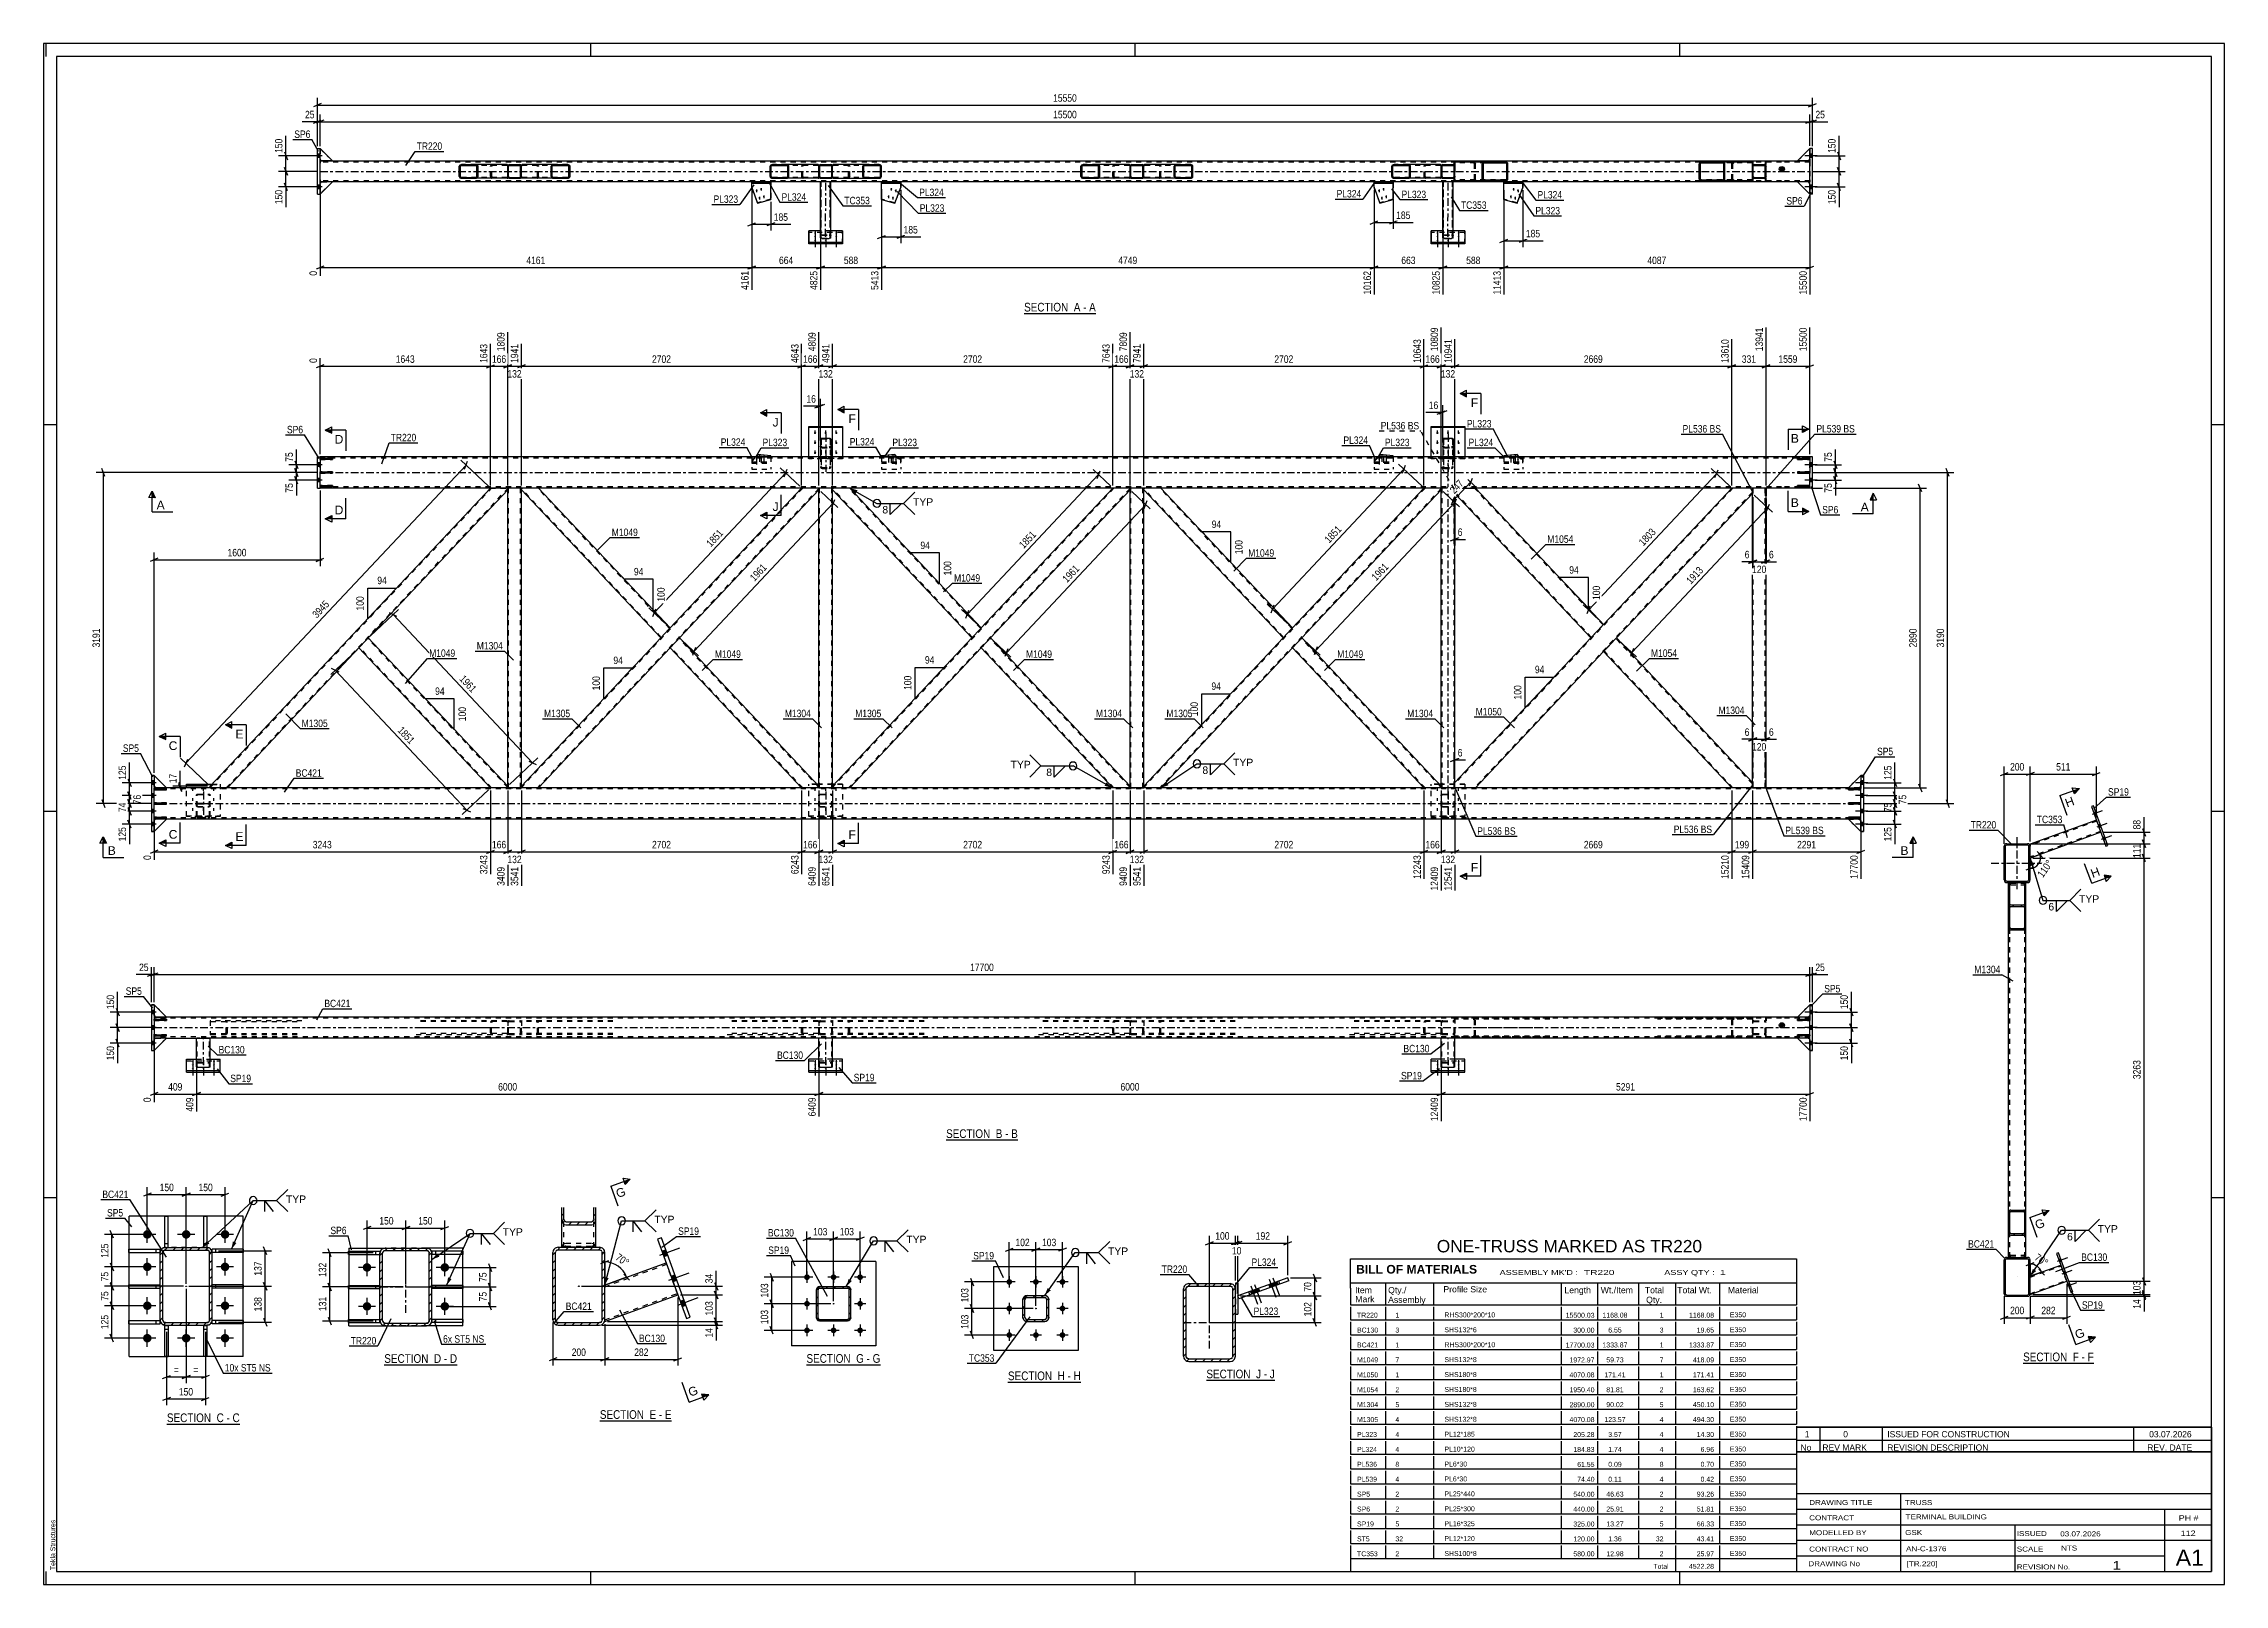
# Model space of a CAD drawing. Header units: millimetres. Extents: x -107 to 734, y -429 to 165.
import ezdxf

# ---------------------------------------------------------------- set-up
doc = ezdxf.new("R2010")
doc.units = ezdxf.units.MM
doc.linetypes.add('DXK_LINE_DOT2', pattern=[3.9198, 1.9599, -1.9599])
doc.linetypes.add('DXK_LINE_DOT3', pattern=[5.9187, 2.979, -0.9799, 0.9799, -0.9799])
doc.styles.add('Arial', font='ARIAL.TTF', dxfattribs={"height": 0.2})
doc.styles.add('Arial Bold', font='ARIALBD.TTF', dxfattribs={"height": 0.2})
doc.styles.add('Arial Narrow', font='ARIALN.TTF', dxfattribs={"height": 0.2})

# ---------------------------------------------------------------- blocks, each defined once
blk = doc.blocks.new('Unknown-761544594-18 - 15043')
at = {"color": 6, "linetype": 'Continuous'}
blk.add_line((341.82, -349.97), (368.19, -349.97), dxfattribs=at)
at = {"color": 0, "linetype": 'Continuous'}
blk.add_wipeout([(359.93, -349.22), (359.93, -345.72), (341.82, -345.72), (341.82, -349.22)], dxfattribs=at)
blk.add_wipeout([(362.9, -349.22), (362.9, -345.72), (360.98, -345.72), (360.98, -349.22)], dxfattribs=at)
at = {"color": 7, "linetype": 'Continuous', "style": 'Arial Narrow'}
blk.add_text('SECTION ', height=3.34, dxfattribs=at).set_placement((341.82, -349.22))
at = {"color": 0, "linetype": 'Continuous'}
blk.add_wipeout([(365.22, -349.22), (365.22, -345.72), (363.95, -345.72), (363.95, -349.22)], dxfattribs=at)
blk.add_wipeout([(368.19, -349.22), (368.19, -345.72), (366.27, -345.72), (366.27, -349.22)], dxfattribs=at)
at = {"color": 7, "linetype": 'Continuous', "style": 'Arial Narrow'}
for s, p in [('J', (360.98, -349.22)), ('-', (363.95, -349.22)), ('J', (366.27, -349.22))]:
    blk.add_text(s, height=3.34, dxfattribs=at).set_placement(p)
blk = doc.blocks.new('Unknown-761544594-1163')
at = {"color": 5, "linetype": 'Continuous'}
for p, q in [((734.4, 165.33), (-106.6, 165.33)), ((-106.6, 165.33), (-106.6, -428.67)), ((-105.6, 160.33), (-105.6, 165.33)), ((729.4, 160.33), (-101.6, 160.33)), ((-101.6, 160.33), (-101.6, -423.67)), ((104.4, 160.33), (104.4, 165.33)), ((314.4, 160.33), (314.4, 165.33)), ((524.4, 160.33), (524.4, 165.33)), ((729.4, -423.67), (729.4, 160.33)), ((734.4, -428.67), (734.4, 165.33)), ((-101.6, 18.33), (-106.6, 18.33)), ((734.4, 18.33), (729.4, 18.33)), ((-101.6, -130.67), (-106.6, -130.67)), ((734.4, -130.67), (729.4, -130.67)), ((-101.6, -279.67), (-106.6, -279.67)), ((734.4, -279.67), (729.4, -279.67)), ((-106.6, -428.67), (734.4, -428.67)), ((-105.6, -428.67), (-105.6, -423.67)), ((-101.6, -423.67), (729.4, -423.67)), ((104.4, -428.67), (104.4, -423.67)), ((314.4, -428.67), (314.4, -423.67)), ((524.4, -428.67), (524.4, -423.67))]:
    blk.add_line(p, q, dxfattribs=at)
at = {"color": 174, "linetype": 'Continuous', "style": 'Arial'}
blk.add_text('Tekla Structures', height=1.9102, rotation=90, dxfattribs=at).set_placement((-102.1, -423.17))
blk = doc.blocks.new('Unknown-761544594-17542')
at = {"color": 7, "linetype": 'Continuous'}
for p, q in [((397.4, -303.17), (569.4, -303.17)), ((397.4, -314.42), (397.4, -303.17)), ((569.4, -303.17), (569.4, -314.42)), ((397.4, -312.42), (569.4, -312.42)), ((397.4, -314.42), (397.4, -319.42)), ((397.4, -319.42), (397.4, -320.92)), ((410.9, -312.42), (410.9, -320.92)), ((429.4, -312.42), (429.4, -320.92)), ((478.68, -312.42), (478.68, -320.92)), ((492.68, -312.42), (492.68, -320.92)), ((508.4, -312.42), (508.4, -320.92)), ((522.68, -312.42), (522.68, -320.92)), ((539.68, -312.42), (539.68, -320.92)), ((569.4, -314.42), (569.4, -320.92)), ((397.4, -320.92), (569.4, -320.92)), ((397.4, -321.69), (397.4, -326.67)), ((397.4, -326.67), (569.4, -326.67)), ((397.4, -327.44), (397.4, -332.42)), ((410.9, -321.69), (410.9, -326.67)), ((410.9, -327.44), (410.9, -332.42)), ((429.4, -321.69), (429.4, -326.67)), ((429.4, -327.44), (429.4, -332.42)), ((478.68, -321.69), (478.68, -326.67)), ((478.68, -327.44), (478.68, -332.42)), ((492.68, -321.69), (492.68, -326.67)), ((492.68, -327.44), (492.68, -332.42)), ((508.4, -321.69), (508.4, -326.67)), ((508.4, -327.44), (508.4, -332.42)), ((522.68, -321.69), (522.68, -326.67)), ((522.68, -327.44), (522.68, -332.42)), ((539.68, -321.69), (539.68, -326.67)), ((539.68, -327.44), (539.68, -332.42)), ((569.4, -321.69), (569.4, -326.67)), ((569.4, -327.44), (569.4, -332.42)), ((397.4, -332.42), (569.4, -332.42)), ((397.4, -333.19), (397.4, -338.17)), ((410.9, -333.19), (410.9, -338.17)), ((429.4, -333.19), (429.4, -338.17)), ((478.68, -333.19), (478.68, -338.17)), ((492.68, -333.19), (492.68, -338.17)), ((508.4, -333.19), (508.4, -338.17)), ((522.68, -333.19), (522.68, -338.17)), ((539.68, -333.19), (539.68, -338.17)), ((569.4, -333.19), (569.4, -338.17)), ((397.4, -338.17), (569.4, -338.17)), ((397.4, -338.94), (397.4, -343.92)), ((397.4, -343.92), (569.4, -343.92)), ((397.4, -344.69), (397.4, -349.67)), ((410.9, -338.94), (410.9, -343.92)), ((410.9, -344.69), (410.9, -349.67)), ((429.4, -338.94), (429.4, -343.92)), ((429.4, -344.69), (429.4, -349.67)), ((478.68, -338.94), (478.68, -343.92)), ((478.68, -344.69), (478.68, -349.67)), ((492.68, -338.94), (492.68, -343.92)), ((492.68, -344.69), (492.68, -349.67)), ((508.4, -338.94), (508.4, -343.92)), ((508.4, -344.69), (508.4, -349.67)), ((522.68, -338.94), (522.68, -343.92)), ((522.68, -344.69), (522.68, -349.67)), ((539.68, -338.94), (539.68, -343.92)), ((539.68, -344.69), (539.68, -349.67)), ((569.4, -338.94), (569.4, -343.92)), ((569.4, -344.69), (569.4, -349.67)), ((397.4, -349.67), (569.4, -349.67)), ((397.4, -350.44), (397.4, -355.42)), ((410.9, -350.44), (410.9, -355.42)), ((429.4, -350.44), (429.4, -355.42)), ((478.68, -350.44), (478.68, -355.42)), ((492.68, -350.44), (492.68, -355.42)), ((508.4, -350.44), (508.4, -355.42)), ((522.68, -350.44), (522.68, -355.42)), ((539.68, -350.44), (539.68, -355.42)), ((569.4, -350.44), (569.4, -355.42)), ((397.4, -355.42), (569.4, -355.42)), ((397.4, -356.19), (397.4, -361.17)), ((397.4, -361.17), (569.4, -361.17)), ((410.9, -356.19), (410.9, -361.17)), ((429.4, -356.19), (429.4, -361.17)), ((478.68, -356.19), (478.68, -361.17)), ((492.68, -356.19), (492.68, -361.17)), ((508.4, -356.19), (508.4, -361.17)), ((522.68, -356.19), (522.68, -361.17)), ((539.68, -356.19), (539.68, -361.17)), ((569.4, -356.19), (569.4, -361.17)), ((397.4, -361.94), (397.4, -366.92)), ((397.4, -366.92), (569.4, -366.92)), ((397.4, -367.69), (397.4, -372.67)), ((410.9, -361.94), (410.9, -366.92)), ((410.9, -367.69), (410.9, -372.67)), ((429.4, -361.94), (429.4, -366.92)), ((429.4, -367.69), (429.4, -372.67)), ((478.68, -361.94), (478.68, -366.92)), ((478.68, -367.69), (478.68, -372.67)), ((492.68, -361.94), (492.68, -366.92)), ((492.68, -367.69), (492.68, -372.67)), ((508.4, -361.94), (508.4, -366.92)), ((508.4, -367.69), (508.4, -372.67)), ((522.68, -361.94), (522.68, -366.92)), ((522.68, -367.69), (522.68, -372.67)), ((539.68, -361.94), (539.68, -366.92)), ((539.68, -367.69), (539.68, -372.67)), ((569.4, -361.94), (569.4, -366.92)), ((569.4, -367.69), (569.4, -372.67)), ((397.4, -372.67), (569.4, -372.67)), ((397.4, -373.44), (397.4, -378.42)), ((397.4, -378.42), (569.4, -378.42)), ((410.9, -373.44), (410.9, -378.42)), ((429.4, -373.44), (429.4, -378.42)), ((478.68, -373.44), (478.68, -378.42)), ((492.68, -373.44), (492.68, -378.42)), ((508.4, -373.44), (508.4, -378.42)), ((522.68, -373.44), (522.68, -378.42)), ((539.68, -373.44), (539.68, -378.42)), ((569.4, -373.44), (569.4, -378.42)), ((397.4, -379.19), (397.4, -384.17)), ((397.4, -384.17), (569.4, -384.17)), ((397.4, -384.94), (397.4, -389.92)), ((410.9, -379.19), (410.9, -384.17)), ((410.9, -384.94), (410.9, -389.92)), ((429.4, -379.19), (429.4, -384.17)), ((429.4, -384.94), (429.4, -389.92)), ((478.68, -379.19), (478.68, -384.17)), ((478.68, -384.94), (478.68, -389.92)), ((492.68, -379.19), (492.68, -384.17)), ((492.68, -384.94), (492.68, -389.92)), ((508.4, -379.19), (508.4, -384.17)), ((508.4, -384.94), (508.4, -389.92)), ((522.68, -379.19), (522.68, -384.17)), ((522.68, -384.94), (522.68, -389.92)), ((539.68, -379.19), (539.68, -384.17)), ((539.68, -384.94), (539.68, -389.92)), ((569.4, -379.19), (569.4, -384.17)), ((569.4, -384.94), (569.4, -389.92)), ((397.4, -389.92), (569.4, -389.92)), ((397.4, -390.69), (397.4, -395.67)), ((410.9, -390.69), (410.9, -395.67)), ((429.4, -390.69), (429.4, -395.67)), ((478.68, -390.69), (478.68, -395.67)), ((492.68, -390.69), (492.68, -395.67)), ((508.4, -390.69), (508.4, -395.67)), ((522.68, -390.69), (522.68, -395.67)), ((539.68, -390.69), (539.68, -395.67)), ((569.4, -390.69), (569.4, -395.67)), ((397.4, -395.67), (569.4, -395.67)), ((397.4, -396.44), (397.4, -401.42)), ((397.4, -401.42), (569.4, -401.42)), ((397.4, -402.19), (397.4, -407.17)), ((410.9, -396.44), (410.9, -401.42)), ((410.9, -402.19), (410.9, -407.17)), ((429.4, -396.44), (429.4, -401.42)), ((429.4, -402.19), (429.4, -407.17)), ((478.68, -396.44), (478.68, -401.42)), ((478.68, -402.19), (478.68, -407.17)), ((492.68, -396.44), (492.68, -401.42)), ((492.68, -402.19), (492.68, -407.17)), ((508.4, -396.44), (508.4, -401.42)), ((508.4, -402.19), (508.4, -407.17)), ((522.68, -396.44), (522.68, -401.42)), ((522.68, -402.19), (522.68, -407.17)), ((539.68, -396.44), (539.68, -401.42)), ((539.68, -402.19), (539.68, -407.17)), ((569.4, -396.44), (569.4, -401.42)), ((569.4, -402.19), (569.4, -407.17)), ((397.4, -407.17), (569.4, -407.17)), ((397.4, -407.94), (397.4, -412.92)), ((410.9, -407.94), (410.9, -412.92)), ((429.4, -407.94), (429.4, -412.92)), ((478.68, -407.94), (478.68, -412.92)), ((492.68, -407.94), (492.68, -412.92)), ((508.4, -407.94), (508.4, -412.92)), ((522.68, -407.94), (522.68, -412.92)), ((539.68, -407.94), (539.68, -412.92)), ((569.4, -407.94), (569.4, -412.92)), ((397.4, -412.92), (569.4, -412.92)), ((397.4, -413.69), (397.4, -418.67)), ((397.4, -418.67), (569.4, -418.67)), ((397.4, -418.67), (569.4, -418.67)), ((397.4, -418.67), (397.4, -423.67)), ((410.9, -413.69), (410.9, -418.67)), ((429.4, -413.69), (429.4, -418.67)), ((478.68, -413.69), (478.68, -418.67)), ((492.68, -413.69), (492.68, -418.67)), ((508.4, -413.69), (508.4, -418.67)), ((522.68, -413.69), (522.68, -418.67)), ((522.68, -418.67), (522.68, -423.67)), ((539.68, -413.69), (539.68, -418.67)), ((539.68, -418.67), (539.68, -423.67)), ((569.4, -413.69), (569.4, -418.67)), ((569.4, -418.67), (569.4, -423.67)), ((397.4, -423.67), (569.4, -423.67))]:
    blk.add_line(p, q, dxfattribs=at)
at = {"color": 7}
for s, height, style, p in [('BILL OF MATERIALS', 3.3405, 'Arial Bold', (399.55, -308.86)), ('Mark', 2.388, 'Arial', (399.24, -319.92)), ('Profile Size', 2.3877, 'Arial', (433.21, -316.09))]:
    blk.add_text(s, height=height, dxfattribs=dict(at, style=style)).set_placement(p)
at = {"color": 7, "linetype": 'Continuous', "style": 'Arial Narrow'}
for s, height, width, p in [("ASSEMBLY MK'D :", 1.9089, 1.6, (454.9, -309.37)), ('TR220', 1.909, 1.794707, (487.4, -309.37)), ('ASSY QTY :', 1.909, 1.6, (518.4, -309.37)), ('1', 1.91, 1.794707, (539.9, -309.37))]:
    blk.add_text(s, height=height, dxfattribs=dict(at, width=width)).set_placement(p)
at = {"color": 7, "linetype": 'Continuous'}
for s, height, style, p in [('Item', 2.388, 'Arial', (399.15, -316.42)), ('Assembly', 2.388, 'Arial', (411.9, -320.15)), ('Qty./', 2.388, 'Arial', (411.9, -316.42)), ('Length', 2.388, 'Arial', (479.9, -316.42)), ('Wt./Item', 2.388, 'Arial', (493.9, -316.42)), ('Total', 2.388, 'Arial', (510.9, -316.42)), ('Qty.', 2.388, 'Arial', (511.4, -320.15)), ('Total Wt.', 2.388, 'Arial', (523.4, -316.42)), ('Material', 2.388, 'Arial', (542.9, -316.42)), ('TR220', 1.91, 'Arial', (399.9, -325.83)), ('1', 1.91, 'Arial', (414.71, -325.83)), ('RHS300*200*10', 1.9102, 'Arial', (433.61, -325.73)), ('15500.03', 1.91, 'Arial', (480.37, -325.86)), ('1168.08', 1.91, 'Arial', (494.56, -325.83)), ('1', 1.91, 'Arial', (516.62, -325.83)), ('1168.08', 1.91, 'Arial', (527.95, -325.83)), ('E350', 1.91, 'Arial', (543.71, -325.69)), ('BC130', 1.91, 'Arial', (399.9, -331.58)), ('BC421', 1.91, 'Arial', (399.9, -337.33)), ('3', 1.91, 'Arial', (414.71, -331.58)), ('1', 1.91, 'Arial', (414.71, -337.33)), ('SHS132*6', 1.91, 'Arial', (433.61, -331.48)), ('RHS300*200*10', 1.9102, 'Arial', (433.61, -337.23)), ('17700.03', 1.91, 'Arial', (480.37, -337.36)), ('300.00', 1.91, 'Arial', (483.33, -331.61)), ('1333.87', 1.91, 'Arial', (494.56, -337.33)), ('6.55', 1.91, 'Arial', (496.79, -331.58)), ('3', 1.91, 'Arial', (516.62, -331.58)), ('1', 1.91, 'Arial', (516.62, -337.33)), ('1333.87', 1.91, 'Arial', (527.95, -337.33)), ('19.65', 1.91, 'Arial', (530.92, -331.58)), ('E350', 1.91, 'Arial', (543.71, -331.44)), ('E350', 1.91, 'Arial', (543.71, -337.19)), ('M1049', 1.91, 'Arial', (399.9, -343.08)), ('7', 1.91, 'Arial', (414.71, -343.08)), ('SHS132*8', 1.91, 'Arial', (433.61, -342.98)), ('1972.97', 1.91, 'Arial', (481.85, -343.11)), ('59.73', 1.91, 'Arial', (496.05, -343.08)), ('7', 1.91, 'Arial', (516.62, -343.08)), ('418.09', 1.91, 'Arial', (529.44, -343.08)), ('E350', 1.91, 'Arial', (543.71, -342.94)), ('M1050', 1.91, 'Arial', (399.9, -348.83)), ('M1054', 1.91, 'Arial', (399.9, -354.58)), ('2', 1.91, 'Arial', (414.71, -354.58)), ('1', 1.91, 'Arial', (414.71, -348.83)), ('SHS180*8', 1.91, 'Arial', (433.61, -348.73)), ('SHS180*8', 1.91, 'Arial', (433.61, -354.48)), ('4070.08', 1.91, 'Arial', (481.85, -348.86)), ('1950.40', 1.91, 'Arial', (481.85, -354.61)), ('171.41', 1.91, 'Arial', (495.3, -348.83)), ('81.81', 1.91, 'Arial', (496.05, -354.58)), ('2', 1.91, 'Arial', (516.62, -354.58)), ('1', 1.91, 'Arial', (516.62, -348.83)), ('171.41', 1.91, 'Arial', (529.44, -348.83)), ('163.62', 1.91, 'Arial', (529.44, -354.58)), ('E350', 1.91, 'Arial', (543.71, -348.69)), ('E350', 1.91, 'Arial', (543.71, -354.44)), ('M1304', 1.91, 'Arial', (399.9, -360.33)), ('5', 1.91, 'Arial', (414.71, -360.33)), ('SHS132*8', 1.91, 'Arial', (433.61, -360.23)), ('2890.00', 1.91, 'Arial', (481.85, -360.36)), ('90.02', 1.91, 'Arial', (496.05, -360.33)), ('5', 1.91, 'Arial', (516.62, -360.33)), ('450.10', 1.91, 'Arial', (529.44, -360.33)), ('E350', 1.91, 'Arial', (543.71, -360.19)), ('M1305', 1.91, 'Arial', (399.9, -366.08)), ('PL323', 1.91, 'Arial', (399.9, -371.83)), ('4', 1.91, 'Arial', (414.71, -366.08)), ('4', 1.91, 'Arial', (414.71, -371.83)), ('SHS132*8', 1.91, 'Arial', (433.61, -365.98)), ('PL12*185', 1.91, 'Arial', (433.61, -371.73)), ('4070.08', 1.91, 'Arial', (481.85, -366.11)), ('205.28', 1.91, 'Arial', (483.33, -371.86)), ('123.57', 1.91, 'Arial', (495.3, -366.08)), ('3.57', 1.91, 'Arial', (496.79, -371.83)), ('4', 1.91, 'Arial', (516.62, -366.08)), ('4', 1.91, 'Arial', (516.62, -371.83)), ('494.30', 1.91, 'Arial', (529.44, -366.08)), ('14.30', 1.91, 'Arial', (530.92, -371.83)), ('E350', 1.91, 'Arial', (543.71, -365.94)), ('E350', 1.91, 'Arial', (543.71, -371.69)), ('PL324', 1.91, 'Arial', (399.9, -377.58)), ('4', 1.91, 'Arial', (414.71, -377.58)), ('PL10*120', 1.91, 'Arial', (433.61, -377.48)), ('184.83', 1.91, 'Arial', (483.33, -377.61)), ('1.74', 1.91, 'Arial', (496.79, -377.58)), ('4', 1.91, 'Arial', (516.62, -377.58)), ('6.96', 1.91, 'Arial', (532.4, -377.58)), ('E350', 1.91, 'Arial', (543.71, -377.44)), ('PL536', 1.91, 'Arial', (399.9, -383.33)), ('8', 1.91, 'Arial', (414.71, -383.33)), ('PL6*30', 1.91, 'Arial', (433.61, -383.23)), ('61.55', 1.91, 'Arial', (484.82, -383.36)), ('0.09', 1.91, 'Arial', (496.79, -383.33)), ('8', 1.91, 'Arial', (516.62, -383.33)), ('0.70', 1.91, 'Arial', (532.4, -383.33)), ('E350', 1.91, 'Arial', (543.71, -383.19)), ('SP5', 1.91, 'Arial', (399.9, -394.83)), ('PL539', 1.91, 'Arial', (399.9, -389.08)), ('4', 1.91, 'Arial', (414.71, -389.08)), ('2', 1.91, 'Arial', (414.71, -394.83)), ('PL6*30', 1.91, 'Arial', (433.61, -388.98)), ('PL25*440', 1.91, 'Arial', (433.61, -394.73)), ('540.00', 1.91, 'Arial', (483.33, -394.86)), ('74.40', 1.91, 'Arial', (484.82, -389.11)), ('46.63', 1.91, 'Arial', (496.05, -394.83)), ('0.11', 1.91, 'Arial', (496.79, -389.08)), ('4', 1.91, 'Arial', (516.62, -389.08)), ('2', 1.91, 'Arial', (516.62, -394.83)), ('93.26', 1.91, 'Arial', (530.92, -394.83)), ('0.42', 1.91, 'Arial', (532.4, -389.08)), ('E350', 1.91, 'Arial', (543.71, -388.94)), ('E350', 1.91, 'Arial', (543.71, -394.69)), ('SP6', 1.91, 'Arial', (399.9, -400.58)), ('2', 1.91, 'Arial', (414.71, -400.58)), ('PL25*300', 1.91, 'Arial', (433.61, -400.48)), ('440.00', 1.91, 'Arial', (483.33, -400.61)), ('25.91', 1.91, 'Arial', (496.05, -400.58)), ('2', 1.91, 'Arial', (516.62, -400.58)), ('51.81', 1.91, 'Arial', (530.92, -400.58)), ('E350', 1.91, 'Arial', (543.71, -400.44)), ('SP19', 1.91, 'Arial', (399.9, -406.33)), ('ST5', 1.91, 'Arial', (399.9, -412.08)), ('32', 1.91, 'Arial', (414.71, -412.08)), ('5', 1.91, 'Arial', (414.71, -406.33)), ('PL16*325', 1.91, 'Arial', (433.61, -406.23)), ('PL12*120', 1.91, 'Arial', (433.61, -411.98)), ('325.00', 1.91, 'Arial', (483.33, -406.36)), ('120.00', 1.91, 'Arial', (483.33, -412.11)), ('13.27', 1.91, 'Arial', (496.05, -406.33)), ('1.36', 1.91, 'Arial', (496.79, -412.08)), ('32', 1.91, 'Arial', (515.14, -412.08)), ('5', 1.91, 'Arial', (516.62, -406.33)), ('43.41', 1.91, 'Arial', (530.92, -412.08)), ('66.33', 1.91, 'Arial', (530.92, -406.33)), ('E350', 1.91, 'Arial', (543.71, -406.19)), ('E350', 1.91, 'Arial', (543.71, -411.94)), ('TC353', 1.91, 'Arial', (399.9, -417.83)), ('2', 1.91, 'Arial', (414.71, -417.83)), ('SHS100*8', 1.91, 'Arial', (433.61, -417.73)), ('580.00', 1.91, 'Arial', (483.33, -417.86)), ('12.98', 1.91, 'Arial', (496.05, -417.83)), ('2', 1.91, 'Arial', (516.62, -417.83)), ('25.97', 1.91, 'Arial', (530.92, -417.83)), ('E350', 1.91, 'Arial', (543.71, -417.69)), ('Total', 1.909, 'Arial Narrow', (514.23, -422.67)), ('4522.28', 1.91, 'Arial', (527.92, -422.67))]:
    blk.add_text(s, height=height, dxfattribs=dict(at, style=style)).set_placement(p)
blk = doc.blocks.new('Unknown-761544594-17543')
at = {"color": 2, "linetype": 'Continuous'}
blk.add_line((423.4, -303.17), (540.9, -303.17), dxfattribs=at)
at = {"color": 7, "style": 'Arial'}
blk.add_text('ONE-TRUSS MARKED AS TR220', height=4.7754, dxfattribs=at).set_placement((430.66, -300.67))
blk = doc.blocks.new('Unknown-761544594-17544')
at = {"color": 7, "linetype": 'Continuous'}
for p, q in [((569.4, -377.62), (569.4, -423.67)), ((569.4, -377.62), (729.4, -377.62)), ((729.4, -377.67), (729.4, -423.67)), ((569.4, -393.67), (729.4, -393.67)), ((609.54, -393.67), (609.54, -423.67)), ((569.4, -399.67), (729.4, -399.67)), ((711.4, -423.62), (711.4, -399.62)), ((569.4, -405.67), (729.4, -405.67)), ((569.4, -411.67), (729.4, -411.67)), ((653.54, -405.67), (653.54, -423.67)), ((569.4, -417.67), (711.4, -417.67)), ((569.4, -423.67), (729.4, -423.67))]:
    blk.add_line(p, q, dxfattribs=at)
at = {"color": 7, "style": 'Arial Narrow'}
for s, height, width, p in [('CONTRACT', 1.909, 1.425378, (574.28, -403.96)), ('DRAWING TITLE', 1.9089, 1.425378, (574.28, -398.06)), ('TRUSS', 1.909, 1.425378, (611.21, -398.08)), ('TERMINAL BUILDING', 1.9089, 1.425378, (611.46, -403.6)), ('MODELLED BY', 1.9089, 1.425378, (574.28, -409.69)), ('GSK', 1.909, 1.425378, (611.28, -409.63)), ('ISSUED', 1.909, 1.425378, (654.34, -410.03)), ('03.07.2026', 1.909, 1.425378, (671.09, -410.15)), ('DRAWING No', 1.909, 1.425378, (573.96, -421.67)), ('CONTRACT NO', 1.9089, 1.425378, (574.28, -416.01)), ('AN-C-1376', 1.909, 1.425378, (611.63, -415.89)), ('[TR.220]', 1.909, 1.425378, (611.86, -421.68)), ('SCALE', 1.909, 1.425378, (654.34, -416.02)), ('1', 3.34, 1.5, (691.31, -422.99)), ('A1', 6.204, 1.25, (715.64, -421.47)), ('REVISION No.', 1.9089, 1.425378, (654.34, -422.9))]:
    blk.add_text(s, height=height, dxfattribs=dict(at, width=width)).set_placement(p)
at = {"color": 7, "linetype": 'Continuous', "style": 'Arial Narrow'}
for s, height, width, p in [('PH #', 2.1, 1.42538, (716.8, -404.12)), ('112', 2.1, 1.42538, (717.59, -410.02)), ('NTS', 1.909, 1.425378, (671.4, -415.62))]:
    blk.add_text(s, height=height, dxfattribs=dict(at, width=width)).set_placement(p)
blk = doc.blocks.new('Unknown-761544594-17545')
at = {"color": 7, "linetype": 'Continuous'}
for p, q in [((569.4, -368.12), (729.4, -368.12)), ((729.4, -368.12), (569.4, -368.12)), ((569.4, -368.12), (569.4, -373.12)), ((578.4, -368.12), (578.4, -373.12)), ((602.4, -368.12), (602.4, -373.12)), ((699.4, -368.12), (699.4, -373.12)), ((729.4, -368.12), (729.4, -373.12)), ((569.4, -373.12), (729.4, -373.12)), ((569.4, -373.12), (569.4, -377.62)), ((569.4, -373.12), (729.4, -373.12)), ((729.4, -377.62), (569.4, -377.62)), ((578.4, -373.12), (578.4, -377.62)), ((602.4, -373.12), (602.4, -377.62)), ((699.4, -373.12), (699.4, -377.62)), ((729.4, -373.12), (729.4, -377.62))]:
    blk.add_line(p, q, dxfattribs=at)
at = {"color": 7, "linetype": 'Continuous', "style": 'Arial Narrow'}
for s, height, width, p in [('1', 2.39, 1.196471, (572.56, -371.97)), ('0', 2.39, 1.196471, (587.41, -371.97)), ('ISSUED FOR CONSTRUCTION', 2.3861, 1.196471, (604.4, -371.97)), ('03.07.2026', 2.386, 1.196471, (705.4, -371.97)), ('No', 2.386, 1.2, (570.94, -377.12)), ('REV MARK', 2.386, 1.2, (579.4, -377.12)), ('REVISION DESCRIPTION', 2.3861, 1.2, (604.4, -377.12)), ('REV. DATE', 2.386, 1.2, (704.68, -377.12))]:
    blk.add_text(s, height=height, dxfattribs=dict(at, width=width)).set_placement(p)
blk = doc.blocks.new('Unknown-761544594-12 - 11174')
at = {"color": 6, "linetype": 'Continuous'}
blk.add_line((-59.04, -366.85), (-30.97, -366.85), dxfattribs=at)
at = {"color": 0, "linetype": 'Continuous'}
blk.add_wipeout([(-40.93, -366.1), (-40.93, -362.6), (-59.04, -362.6), (-59.04, -366.1)], dxfattribs=at)
blk.add_wipeout([(-37.11, -366.1), (-37.11, -362.6), (-39.88, -362.6), (-39.88, -366.1)], dxfattribs=at)
at = {"color": 7, "linetype": 'Continuous', "style": 'Arial Narrow'}
blk.add_text('SECTION ', height=3.34, dxfattribs=at).set_placement((-59.04, -366.1))
at = {"color": 0, "linetype": 'Continuous'}
blk.add_wipeout([(-34.79, -366.1), (-34.79, -362.6), (-36.06, -362.6), (-36.06, -366.1)], dxfattribs=at)
blk.add_wipeout([(-30.97, -366.1), (-30.97, -362.6), (-33.74, -362.6), (-33.74, -366.1)], dxfattribs=at)
at = {"color": 7, "linetype": 'Continuous', "style": 'Arial Narrow'}
for s, p in [('C', (-39.88, -366.1)), ('-', (-36.06, -366.1)), ('C', (-33.74, -366.1))]:
    blk.add_text(s, height=3.34, dxfattribs=at).set_placement(p)
blk = doc.blocks.new('Unknown-761544594-13 - 11566')
at = {"color": 6, "linetype": 'Continuous'}
blk.add_line((24.78, -344.02), (52.85, -344.02), dxfattribs=at)
at = {"color": 0, "linetype": 'Continuous'}
blk.add_wipeout([(42.88, -343.27), (42.88, -339.77), (24.78, -339.77), (24.78, -343.27)], dxfattribs=at)
blk.add_wipeout([(46.7, -343.27), (46.7, -339.77), (43.93, -339.77), (43.93, -343.27)], dxfattribs=at)
at = {"color": 7, "linetype": 'Continuous', "style": 'Arial Narrow'}
blk.add_text('SECTION ', height=3.34, dxfattribs=at).set_placement((24.78, -343.27))
at = {"color": 0, "linetype": 'Continuous'}
blk.add_wipeout([(49.03, -343.27), (49.03, -339.77), (47.75, -339.77), (47.75, -343.27)], dxfattribs=at)
blk.add_wipeout([(52.85, -343.27), (52.85, -339.77), (50.08, -339.77), (50.08, -343.27)], dxfattribs=at)
at = {"color": 7, "linetype": 'Continuous', "style": 'Arial Narrow'}
for s, p in [('D', (43.93, -343.27)), ('-', (47.75, -343.27)), ('D', (50.08, -343.27))]:
    blk.add_text(s, height=3.34, dxfattribs=at).set_placement(p)
blk = doc.blocks.new('Unknown-761544594-14 - 11871')
at = {"color": 6, "linetype": 'Continuous'}
blk.add_line((107.92, -365.61), (135.56, -365.61), dxfattribs=at)
at = {"color": 0, "linetype": 'Continuous'}
blk.add_wipeout([(126.03, -364.86), (126.03, -361.36), (107.92, -361.36), (107.92, -364.86)], dxfattribs=at)
blk.add_wipeout([(129.63, -364.86), (129.63, -361.36), (127.08, -361.36), (127.08, -364.86)], dxfattribs=at)
at = {"color": 7, "linetype": 'Continuous', "style": 'Arial Narrow'}
blk.add_text('SECTION ', height=3.34, dxfattribs=at).set_placement((107.92, -364.86))
at = {"color": 0, "linetype": 'Continuous'}
blk.add_wipeout([(131.96, -364.86), (131.96, -361.36), (130.68, -361.36), (130.68, -364.86)], dxfattribs=at)
blk.add_wipeout([(135.56, -364.86), (135.56, -361.36), (133.01, -361.36), (133.01, -364.86)], dxfattribs=at)
at = {"color": 7, "linetype": 'Continuous', "style": 'Arial Narrow'}
for s, p in [('E', (127.08, -364.86)), ('E', (133.01, -364.86)), ('-', (130.68, -364.86))]:
    blk.add_text(s, height=3.34, dxfattribs=at).set_placement(p)
blk = doc.blocks.new('Unknown-761544594-15 - 12129')
at = {"color": 6, "linetype": 'Continuous'}
blk.add_line((656.79, -343.39), (684, -343.39), dxfattribs=at)
at = {"color": 0, "linetype": 'Continuous'}
blk.add_wipeout([(674.89, -342.64), (674.89, -339.14), (656.79, -339.14), (656.79, -342.64)], dxfattribs=at)
blk.add_wipeout([(678.28, -342.64), (678.28, -339.14), (675.94, -339.14), (675.94, -342.64)], dxfattribs=at)
at = {"color": 7, "linetype": 'Continuous', "style": 'Arial Narrow'}
blk.add_text('SECTION ', height=3.34, dxfattribs=at).set_placement((656.79, -342.64))
at = {"color": 0, "linetype": 'Continuous'}
blk.add_wipeout([(680.61, -342.64), (680.61, -339.14), (679.33, -339.14), (679.33, -342.64)], dxfattribs=at)
blk.add_wipeout([(684, -342.64), (684, -339.14), (681.66, -339.14), (681.66, -342.64)], dxfattribs=at)
at = {"color": 7, "linetype": 'Continuous', "style": 'Arial Narrow'}
for s, p in [('F', (675.94, -342.64)), ('-', (679.33, -342.64)), ('F', (681.66, -342.64))]:
    blk.add_text(s, height=3.34, dxfattribs=at).set_placement(p)
blk = doc.blocks.new('Unknown-761544594-16 - 13863')
at = {"color": 6, "linetype": 'Continuous'}
blk.add_line((187.59, -343.99), (216.09, -343.99), dxfattribs=at)
at = {"color": 0, "linetype": 'Continuous'}
blk.add_wipeout([(205.7, -343.24), (205.7, -339.74), (187.59, -339.74), (187.59, -343.24)], dxfattribs=at)
blk.add_wipeout([(209.73, -343.24), (209.73, -339.74), (206.75, -339.74), (206.75, -343.24)], dxfattribs=at)
at = {"color": 7, "linetype": 'Continuous', "style": 'Arial Narrow'}
blk.add_text('SECTION ', height=3.34, dxfattribs=at).set_placement((187.59, -343.24))
at = {"color": 0, "linetype": 'Continuous'}
blk.add_wipeout([(212.06, -343.24), (212.06, -339.74), (210.78, -339.74), (210.78, -343.24)], dxfattribs=at)
blk.add_wipeout([(216.09, -343.24), (216.09, -339.74), (213.11, -339.74), (213.11, -343.24)], dxfattribs=at)
at = {"color": 7, "linetype": 'Continuous', "style": 'Arial Narrow'}
for s, p in [('G', (206.75, -343.24)), ('-', (210.78, -343.24)), ('G', (213.11, -343.24))]:
    blk.add_text(s, height=3.34, dxfattribs=at).set_placement(p)
blk = doc.blocks.new('Unknown-761544594-17 - 14179')
at = {"color": 6, "linetype": 'Continuous'}
blk.add_line((265.31, -350.69), (293.38, -350.69), dxfattribs=at)
at = {"color": 0, "linetype": 'Continuous'}
blk.add_wipeout([(283.42, -349.94), (283.42, -346.44), (265.31, -346.44), (265.31, -349.94)], dxfattribs=at)
blk.add_wipeout([(287.24, -349.94), (287.24, -346.44), (284.47, -346.44), (284.47, -349.94)], dxfattribs=at)
at = {"color": 7, "linetype": 'Continuous', "style": 'Arial Narrow'}
blk.add_text('SECTION ', height=3.34, dxfattribs=at).set_placement((265.31, -349.94))
at = {"color": 0, "linetype": 'Continuous'}
blk.add_wipeout([(289.56, -349.94), (289.56, -346.44), (288.29, -346.44), (288.29, -349.94)], dxfattribs=at)
blk.add_wipeout([(293.38, -349.94), (293.38, -346.44), (290.61, -346.44), (290.61, -349.94)], dxfattribs=at)
at = {"color": 7, "linetype": 'Continuous', "style": 'Arial Narrow'}
for s, p in [('H', (284.47, -349.94)), ('-', (288.29, -349.94)), ('H', (290.61, -349.94))]:
    blk.add_text(s, height=3.34, dxfattribs=at).set_placement(p)
blk = doc.blocks.new('Unknown-761544594-19 - 4872')
at = {"color": 6, "linetype": 'Continuous'}
blk.add_line((271.52, 61.31), (299.17, 61.31), dxfattribs=at)
at = {"color": 0, "linetype": 'Continuous'}
blk.add_wipeout([(289.63, 62.06), (289.63, 65.56), (271.52, 65.56), (271.52, 62.06)], dxfattribs=at)
blk.add_wipeout([(293.24, 62.06), (293.24, 65.56), (290.68, 65.56), (290.68, 62.06)], dxfattribs=at)
at = {"color": 7, "linetype": 'Continuous', "style": 'Arial Narrow'}
blk.add_text('SECTION ', height=3.34, dxfattribs=at).set_placement((271.52, 62.06))
at = {"color": 0, "linetype": 'Continuous'}
blk.add_wipeout([(295.56, 62.06), (295.56, 65.56), (294.29, 65.56), (294.29, 62.06)], dxfattribs=at)
blk.add_wipeout([(299.17, 62.06), (299.17, 65.56), (296.61, 65.56), (296.61, 62.06)], dxfattribs=at)
at = {"color": 7, "linetype": 'Continuous', "style": 'Arial Narrow'}
for s, p in [('A', (290.68, 62.06)), ('-', (294.29, 62.06)), ('A', (296.61, 62.06))]:
    blk.add_text(s, height=3.34, dxfattribs=at).set_placement(p)
blk = doc.blocks.new('Unknown-761544594-20 - 5110')
at = {"color": 6, "linetype": 'Continuous'}
blk.add_line((241.44, -257.32), (269.08, -257.32), dxfattribs=at)
at = {"color": 0, "linetype": 'Continuous'}
blk.add_wipeout([(259.54, -256.57), (259.54, -253.07), (241.44, -253.07), (241.44, -256.57)], dxfattribs=at)
blk.add_wipeout([(263.15, -256.57), (263.15, -253.07), (260.59, -253.07), (260.59, -256.57)], dxfattribs=at)
at = {"color": 7, "linetype": 'Continuous', "style": 'Arial Narrow'}
blk.add_text('SECTION ', height=3.34, dxfattribs=at).set_placement((241.44, -256.57))
at = {"color": 0, "linetype": 'Continuous'}
blk.add_wipeout([(265.48, -256.57), (265.48, -253.07), (264.2, -253.07), (264.2, -256.57)], dxfattribs=at)
blk.add_wipeout([(269.08, -256.57), (269.08, -253.07), (266.53, -253.07), (266.53, -256.57)], dxfattribs=at)
at = {"color": 7, "linetype": 'Continuous', "style": 'Arial Narrow'}
for s, p in [('B', (260.59, -256.57)), ('-', (264.2, -256.57)), ('B', (266.53, -256.57))]:
    blk.add_text(s, height=3.34, dxfattribs=at).set_placement(p)
blk = doc.blocks.new('Part-761544594-15078 - 15043')
at = {"linetype": 'Continuous'}
h = blk.add_hatch(dxfattribs=at)
h.set_pattern_fill('', scale=0.7, style=0, pattern_type=0)
h.set_pattern_definition([(45, (333.0018, -340.7193), (-1.57154, 1.57154), [])])
h.paths.add_polyline_path([(333, -314.72), (333, -340.72), (333.15, -341.48), (333.59, -342.13), (334.24, -342.57), (335, -342.72), (351, -342.72), (351.77, -342.57), (352.42, -342.13), (352.85, -341.48), (353, -340.72), (353, -314.72), (352.85, -313.95), (352.42, -313.31), (351.77, -312.87), (351, -312.72), (335, -312.72), (334.24, -312.87), (333.59, -313.31), (333.15, -313.95)])
h.paths.add_polyline_path([(334.29, -314.01), (334.62, -313.8), (335, -313.72), (351, -313.72), (351.38, -313.8), (351.71, -314.01), (351.93, -314.34), (352, -314.72), (352, -340.72), (351.93, -341.1), (351.71, -341.43), (351.38, -341.64), (351, -341.72), (335, -341.72), (334.62, -341.64), (334.29, -341.43), (334.08, -341.1), (334, -340.72), (334, -314.72), (334.08, -314.34)])
at = {"color": 2, "linetype": 'Continuous'}
for p, q in [((333.15, -313.95), (333, -314.72)), ((333, -340.72), (333, -314.72)), ((334, -314.72), (334.08, -314.34)), ((334, -340.72), (334, -314.72)), ((335, -312.72), (334.24, -312.87)), ((334.62, -313.8), (335, -313.72)), ((335, -312.72), (351, -312.72)), ((335, -313.72), (351, -313.72)), ((351.77, -312.87), (351, -312.72)), ((351, -313.72), (351.38, -313.8)), ((351.93, -314.34), (352, -314.72)), ((352, -340.72), (352, -314.72)), ((353, -314.72), (352.85, -313.95)), ((353, -340.72), (353, -314.72)), ((333, -340.72), (333.15, -341.48)), ((334.08, -341.1), (334, -340.72)), ((334.24, -342.57), (335, -342.72)), ((335, -341.72), (334.62, -341.64)), ((335, -341.72), (351, -341.72)), ((335, -342.72), (351, -342.72)), ((351.38, -341.64), (351, -341.72)), ((351, -342.72), (351.77, -342.57)), ((352, -340.72), (351.93, -341.1)), ((352.85, -341.48), (353, -340.72))]:
    blk.add_line(p, q, dxfattribs=at)
at = {"color": 7, "linetype": 'DXK_LINE_DOT3'}
for p, q in [((343, -337.72), (343, -317.72)), ((333, -327.72), (353, -327.72))]:
    blk.add_line(p, q, dxfattribs=at)
at = {"color": 2, "linetype": 'Continuous'}
for centre, radius, start, end in [((335, -314.72), 2, 112.5, 157.5), ((335, -314.72), 1, 112.5, 157.5), ((351, -314.72), 1, 22.5, 67.5), ((351, -314.72), 2, 22.5, 67.5), ((335, -340.72), 2, 202.5, 247.5), ((335, -340.72), 1, 202.5, 247.5), ((351, -340.72), 1, 292.5, 337.5), ((351, -340.72), 2, 292.5, 337.5)]:
    blk.add_arc(centre, radius, start, end, dxfattribs=at)
blk = doc.blocks.new('Part-761544594-15116 - 15043')
at = {"color": 2, "linetype": 'Continuous'}
for p, q in [((353, -312.52), (353, -314.72)), ((354, -312.52), (353, -312.52)), ((354, -312.52), (354, -324.52)), ((353, -324.52), (354, -324.52))]:
    blk.add_line(p, q, dxfattribs=at)
at = {"color": 7, "linetype": 'DXK_LINE_DOT2'}
blk.add_line((353, -314.72), (353, -324.52), dxfattribs=at)
blk = doc.blocks.new('Part-761544594-15137 - 15043')
at = {"color": 2, "linetype": 'Continuous'}
for p, q in [((373.24, -310.47), (353.95, -317.49)), ((373.65, -311.6), (373.24, -310.47)), ((354.36, -318.62), (353.95, -317.49)), ((373.65, -311.6), (354.36, -318.62)), ((370.12, -312.88), (369.71, -311.76))]:
    blk.add_line(p, q, dxfattribs=at)
at = {"color": 7, "linetype": 'DXK_LINE_DOT2'}
blk.add_line((358.59, -317.08), (358.18, -315.95), dxfattribs=at)
blk = doc.blocks.new('Bolt-761544594-15150 - 15043')
at = {"linetype": 'Continuous'}
for points in [[(359.22, -316.85), (360.91, -316.23), (360.5, -315.11), (358.81, -315.72)], [(360.64, -316.34), (362.33, -315.72), (361.92, -314.59), (360.22, -315.21)], [(366.31, -314.27), (368, -313.65), (367.59, -312.53), (365.9, -313.14)], [(367.72, -313.76), (369.41, -313.14), (369, -312.01), (367.31, -312.63)]]:
    blk.add_hatch(color=1, dxfattribs=at).paths.add_polyline_path(points)
at = {"color": 1, "linetype": 'Continuous'}
for p, q in [((366.06, -310.96), (368.62, -318)), ((367.47, -310.44), (370.04, -317.49)), ((358.81, -315.72), (359.22, -316.85)), ((358.97, -313.53), (361.54, -320.58)), ((360.22, -315.21), (360.64, -316.34)), ((360.39, -313.02), (362.95, -320.07)), ((360.5, -315.11), (360.91, -316.23)), ((361.92, -314.59), (362.33, -315.72)), ((365.9, -313.14), (366.31, -314.27)), ((367.31, -312.63), (367.72, -313.76)), ((367.59, -312.53), (368, -313.65)), ((369, -312.01), (369.41, -313.14))]:
    blk.add_line(p, q, dxfattribs=at)
blk = doc.blocks.new('Part-761544594-1697 - 1651')
at = {"color": 7, "linetype": 'DXK_LINE_DOT2'}
for p, q in [((552.36, -121.6), (552.36, -119.14)), ((552.6, -119.14), (552.36, -119.14)), ((552.6, -121.6), (552.36, -121.6)), ((552.6, -121.6), (552.6, -119.14))]:
    blk.add_line(p, q, dxfattribs=at)
blk = doc.blocks.new('Bolt-761544594-1784 - 1651')
at = {"linetype": 'Continuous'}
for points in [[(574.54, 3.66), (574.54, 2.34), (575.54, 2.34), (575.54, 3.66)], [(574.54, 3.66), (574.54, 2.34), (575.54, 2.34), (575.54, 3.66)], [(574.54, -2.34), (574.54, -3.66), (575.54, -3.66), (575.54, -2.34)], [(574.54, -2.34), (574.54, -3.66), (575.54, -3.66), (575.54, -2.34)]]:
    blk.add_hatch(color=1, dxfattribs=at).paths.add_polyline_path(points)
at = {"color": 1, "linetype": 'Continuous'}
for p, q in [((577.3, 3), (572.54, 3)), ((577.3, 3), (572.54, 3)), ((575.54, 3.66), (574.54, 3.66)), ((575.54, 3.66), (574.54, 3.66)), ((575.54, 2.34), (574.54, 2.34)), ((575.54, 2.34), (574.54, 2.34)), ((577.3, -3), (572.54, -3)), ((577.3, -3), (572.54, -3)), ((575.54, -2.34), (574.54, -2.34)), ((575.54, -2.34), (574.54, -2.34)), ((575.54, -3.66), (574.54, -3.66)), ((575.54, -3.66), (574.54, -3.66))]:
    blk.add_line(p, q, dxfattribs=at)
blk = doc.blocks.new('Part-761544594-1656 - 1651')
at = {"color": 7, "linetype": 'DXK_LINE_DOT2'}
for p, q in [((-64, -121), (-64, -116.8)), ((-64, -116.8), (-59.2, -121.6)), ((-63.4, -121.6), (-64, -121)), ((-59.2, -121.6), (-63.4, -121.6))]:
    blk.add_line(p, q, dxfattribs=at)
blk = doc.blocks.new('Part-761544594-1720 - 1651')
at = {"color": 7, "linetype": 'DXK_LINE_DOT2'}
for p, q in [((4.8, -5.02), (0, -5.02)), ((0, -5.02), (0, -5.5)), ((0, -5.5), (4.8, -5.5)), ((0.6, -5.5), (0.6, -5.02)), ((4.8, -5.5), (4.8, -5.02))]:
    blk.add_line(p, q, dxfattribs=at)
blk = doc.blocks.new('Part-761544594-1771 - 1651')
at = {"color": 7, "linetype": 'DXK_LINE_DOT2'}
for p, q in [((-59.2, -127.39), (-64, -127.39)), ((-64, -127.39), (-64, -127.87)), ((-64, -127.87), (-59.2, -127.87)), ((-63.4, -127.87), (-63.4, -127.39)), ((-59.2, -127.87), (-59.2, -127.39))]:
    blk.add_line(p, q, dxfattribs=at)
blk = doc.blocks.new('Bolt-761544594-1787 - 1651')
at = {"linetype": 'Continuous'}
for points in [[(430.9, 15.65), (430.99, 15.64), (431.08, 15.61), (431.16, 15.57), (431.23, 15.51), (431.28, 15.44), (431.32, 15.36), (431.34, 15.28), (431.34, 15.19), (431.32, 15.11), (431.28, 15.03), (431.23, 14.96), (431.16, 14.9), (431.08, 14.86), (430.99, 14.83), (430.9, 14.82), (430.81, 14.83), (430.72, 14.86), (430.64, 14.9), (430.57, 14.96), (430.52, 15.03), (430.48, 15.11), (430.46, 15.19), (430.46, 15.28), (430.48, 15.36), (430.52, 15.44), (430.57, 15.51), (430.64, 15.57), (430.72, 15.61), (430.81, 15.64)], [(430.9, 11.8), (430.99, 11.79), (431.08, 11.76), (431.16, 11.72), (431.23, 11.66), (431.28, 11.59), (431.32, 11.51), (431.34, 11.43), (431.34, 11.34), (431.32, 11.26), (431.28, 11.18), (431.23, 11.11), (431.16, 11.05), (431.08, 11.01), (430.99, 10.98), (430.9, 10.97), (430.81, 10.98), (430.72, 11.01), (430.64, 11.05), (430.57, 11.11), (430.52, 11.18), (430.48, 11.26), (430.46, 11.34), (430.46, 11.43), (430.48, 11.51), (430.52, 11.59), (430.57, 11.66), (430.64, 11.72), (430.72, 11.76), (430.81, 11.79)], [(435, 15.65), (435.09, 15.64), (435.18, 15.61), (435.26, 15.57), (435.33, 15.51), (435.38, 15.44), (435.42, 15.36), (435.44, 15.28), (435.44, 15.19), (435.42, 15.11), (435.38, 15.03), (435.33, 14.96), (435.26, 14.9), (435.18, 14.86), (435.09, 14.83), (435, 14.82), (434.91, 14.83), (434.82, 14.86), (434.74, 14.9), (434.67, 14.96), (434.62, 15.03), (434.58, 15.11), (434.56, 15.19), (434.56, 15.28), (434.58, 15.36), (434.62, 15.44), (434.67, 15.51), (434.74, 15.57), (434.82, 15.61), (434.91, 15.64)], [(439.1, 15.65), (439.19, 15.64), (439.28, 15.61), (439.36, 15.57), (439.43, 15.51), (439.48, 15.44), (439.52, 15.36), (439.54, 15.28), (439.54, 15.19), (439.52, 15.11), (439.48, 15.03), (439.43, 14.96), (439.36, 14.9), (439.28, 14.86), (439.19, 14.83), (439.1, 14.82), (439.01, 14.83), (438.92, 14.86), (438.84, 14.9), (438.77, 14.96), (438.72, 15.03), (438.68, 15.11), (438.66, 15.19), (438.66, 15.28), (438.68, 15.36), (438.72, 15.44), (438.77, 15.51), (438.84, 15.57), (438.92, 15.61), (439.01, 15.64)], [(439.1, 11.8), (439.19, 11.79), (439.28, 11.76), (439.36, 11.72), (439.43, 11.66), (439.48, 11.59), (439.52, 11.51), (439.54, 11.43), (439.54, 11.34), (439.52, 11.26), (439.48, 11.18), (439.43, 11.11), (439.36, 11.05), (439.28, 11.01), (439.19, 10.98), (439.1, 10.97), (439.01, 10.98), (438.92, 11.01), (438.84, 11.05), (438.77, 11.11), (438.72, 11.18), (438.68, 11.26), (438.66, 11.34), (438.66, 11.43), (438.68, 11.51), (438.72, 11.59), (438.77, 11.66), (438.84, 11.72), (438.92, 11.76), (439.01, 11.79)], [(430.9, 7.94), (430.99, 7.94), (431.08, 7.91), (431.16, 7.87), (431.23, 7.81), (431.28, 7.74), (431.32, 7.66), (431.34, 7.57), (431.34, 7.49), (431.32, 7.4), (431.28, 7.32), (431.23, 7.25), (431.16, 7.2), (431.08, 7.15), (430.99, 7.13), (430.9, 7.12), (430.81, 7.13), (430.72, 7.15), (430.64, 7.2), (430.57, 7.25), (430.52, 7.32), (430.48, 7.4), (430.46, 7.49), (430.46, 7.57), (430.48, 7.66), (430.52, 7.74), (430.57, 7.81), (430.64, 7.87), (430.72, 7.91), (430.81, 7.94)], [(439.1, 7.94), (439.19, 7.94), (439.28, 7.91), (439.36, 7.87), (439.43, 7.81), (439.48, 7.74), (439.52, 7.66), (439.54, 7.57), (439.54, 7.49), (439.52, 7.4), (439.48, 7.32), (439.43, 7.25), (439.36, 7.2), (439.28, 7.15), (439.19, 7.13), (439.1, 7.12), (439.01, 7.13), (438.92, 7.15), (438.84, 7.2), (438.77, 7.25), (438.72, 7.32), (438.68, 7.4), (438.66, 7.49), (438.66, 7.57), (438.68, 7.66), (438.72, 7.74), (438.77, 7.81), (438.84, 7.87), (438.92, 7.91), (439.01, 7.94)]]:
    blk.add_hatch(color=1, dxfattribs=at).paths.add_polyline_path(points)
at = {"color": 1, "linetype": 'Continuous'}
for p, q in [((430.9, 15.06), (430.9, 16.19)), ((430.9, 11.21), (430.9, 12.34)), ((430.9, 7.35), (430.9, 8.49)), ((435, 15.06), (435, 16.19)), ((439.1, 15.06), (439.1, 16.19)), ((439.1, 11.21), (439.1, 12.34)), ((439.1, 7.35), (439.1, 8.49))]:
    blk.add_line(p, q, dxfattribs=at)
at = {"color": 1, "linetype": 'DXK_LINE_DOT2'}
blk.add_line((435, 7.35), (435, 8.49), dxfattribs=at)
blk = doc.blocks.new('Part-761544594-1659 - 1651')
at = {"color": 2, "linetype": 'Continuous'}
for p, q in [((-63.4, -133.63), (-64, -134.23)), ((-64, -138.43), (-59.2, -133.63)), ((-59.2, -133.63), (-63.4, -133.63)), ((-64, -138.4), (-64, -138.43))]:
    blk.add_line(p, q, dxfattribs=at)
at = {"color": 7, "linetype": 'DXK_LINE_DOT2'}
blk.add_line((-64, -138.43), (-64, -134.23), dxfattribs=at)
blk = doc.blocks.new('Part-761544594-1797 - 1651')
at = {"color": 7, "linetype": 'DXK_LINE_DOT2'}
for p, q in [((4.8, 0.24), (0, 0.24)), ((0, 0.24), (0, -0.24)), ((0.6, -0.24), (0.6, 0.24)), ((4.8, -0.24), (4.8, 0.24)), ((0, -0.24), (4.8, -0.24))]:
    blk.add_line(p, q, dxfattribs=at)
blk = doc.blocks.new('Part-761544594-1790 - 1651')
at = {"color": 7, "linetype": 'DXK_LINE_DOT2'}
for p, q in [((574.54, 5.5), (569.74, 5.5)), ((569.74, 5.5), (569.74, 5.02)), ((569.74, 5.02), (574.54, 5.02)), ((573.94, 5.02), (573.94, 5.5)), ((574.54, 5.02), (574.54, 5.5))]:
    blk.add_line(p, q, dxfattribs=at)
blk = doc.blocks.new('Part-761544594-1662 - 1651')
at = {"color": 7, "linetype": 'DXK_LINE_DOT2'}
for p, q in [((-63.4, -133.63), (-64, -134.23)), ((-64, -138.43), (-59.2, -133.63)), ((-64, -134.23), (-64, -138.43)), ((-59.2, -133.63), (-63.4, -133.63))]:
    blk.add_line(p, q, dxfattribs=at)
blk = doc.blocks.new('Part-761544594-1862 - 1651')
at = {"color": 2, "linetype": 'Continuous'}
for p, q in [((-1, -6), (-1, 6)), ((-1, 6), (0, 6)), ((0, 6), (0, 5.5)), ((0, 5.02), (0, 0.24)), ((-1, -6), (0, -6)), ((0, -5.02), (0, -0.24)), ((0, -6), (0, -5.5))]:
    blk.add_line(p, q, dxfattribs=at)
at = {"color": 7, "linetype": 'DXK_LINE_DOT2'}
for p, q in [((0, 6), (0, -0.24)), ((0, 5.5), (0, 5.02)), ((0, -0.24), (0, 0.24)), ((0, -5.5), (0, -5.02))]:
    blk.add_line(p, q, dxfattribs=at)
blk = doc.blocks.new('Part-761544594-1677 - 1651')
at = {"color": 7, "linetype": 'DXK_LINE_DOT2'}
for p, q in [((437.4, -121.6), (437.4, -119.14)), ((437.64, -119.14), (437.4, -119.14)), ((437.64, -121.6), (437.4, -121.6)), ((437.64, -121.6), (437.64, -119.14))]:
    blk.add_line(p, q, dxfattribs=at)
blk = doc.blocks.new('Part-761544594-1682 - 1651')
at = {"color": 2, "linetype": 'Continuous'}
for p, q in [((437.4, -121.6), (437.4, -119.14)), ((437.64, -119.14), (437.4, -119.14)), ((437.64, -121.6), (437.4, -121.6)), ((437.64, -121.6), (437.64, -119.14))]:
    blk.add_line(p, q, dxfattribs=at)
blk = doc.blocks.new('Part-761544594-1721 - 1651')
at = {"color": 7, "linetype": 'DXK_LINE_DOT2'}
for p, q in [((4.8, 5.5), (0, 5.5)), ((0, 5.5), (0, 5.02)), ((0, 5.02), (4.8, 5.02)), ((0.6, 5.02), (0.6, 5.5)), ((4.8, 5.02), (4.8, 5.5))]:
    blk.add_line(p, q, dxfattribs=at)
blk = doc.blocks.new('Part-761544594-1842 - 1651')
at = {"color": 2, "linetype": 'Continuous'}
for p, q in [((594.2, -116.8), (595.2, -116.8)), ((594.2, -116.8), (594.2, -121.89)), ((595.2, -116.8), (595.2, -138.4)), ((594.2, -127.39), (594.2, -122.37)), ((594.2, -132.89), (594.2, -127.87)), ((594.2, -138.4), (594.2, -133.37)), ((595.2, -138.4), (594.2, -138.4))]:
    blk.add_line(p, q, dxfattribs=at)
at = {"color": 7, "linetype": 'DXK_LINE_DOT2'}
for p, q in [((595.2, -116.8), (594.2, -116.8)), ((594.2, -122.37), (594.2, -121.89)), ((594.2, -127.87), (594.2, -127.39)), ((594.2, -133.37), (594.2, -132.89)), ((594.2, -138.4), (595.2, -138.4))]:
    blk.add_line(p, q, dxfattribs=at)
blk = doc.blocks.new('Part-761544594-1906 - 1651')
at = {"color": 7, "linetype": 'DXK_LINE_DOT2'}
for p, q in [((574.54, 0.24), (569.74, 0.24)), ((569.74, 0.24), (569.74, -0.24)), ((573.94, -0.24), (573.94, 0.24)), ((574.54, -0.24), (574.54, 0.24)), ((569.74, -0.24), (574.54, -0.24))]:
    blk.add_line(p, q, dxfattribs=at)
blk = doc.blocks.new('Bolt-761544594-1785 - 1651')
at = {"linetype": 'Continuous'}
for points in [[(-1, 3.66), (-1, 2.34), (0, 2.34), (0, 3.66)], [(-1, 3.66), (-1, 2.34), (0, 2.34), (0, 3.66)], [(-1, -2.34), (-1, -3.66), (0, -3.66), (0, -2.34)], [(-1, -2.34), (-1, -3.66), (0, -3.66), (0, -2.34)]]:
    blk.add_hatch(color=1, dxfattribs=at).paths.add_polyline_path(points)
at = {"color": 1, "linetype": 'Continuous'}
for p, q in [((0.76, 3), (-4, 3)), ((0.76, 3), (-4, 3)), ((0, 3.66), (-1, 3.66)), ((0, 3.66), (-1, 3.66)), ((0, 2.34), (-1, 2.34)), ((0, 2.34), (-1, 2.34)), ((0.76, -3), (-4, -3)), ((0.76, -3), (-4, -3)), ((0, -2.34), (-1, -2.34)), ((0, -2.34), (-1, -2.34)), ((0, -3.66), (-1, -3.66)), ((0, -3.66), (-1, -3.66))]:
    blk.add_line(p, q, dxfattribs=at)
blk = doc.blocks.new('Part-761544594-1857 - 1651')
at = {"color": 2, "linetype": 'Continuous'}
for p, q in [((574.54, 6), (574.54, 5.5)), ((575.54, 6), (574.54, 6)), ((574.54, 5.02), (574.54, 0.24)), ((575.54, -6), (575.54, 6)), ((574.54, -5.02), (574.54, -0.24)), ((574.54, -6), (574.54, -5.5)), ((575.54, -6), (574.54, -6))]:
    blk.add_line(p, q, dxfattribs=at)
at = {"color": 7, "linetype": 'DXK_LINE_DOT2'}
for p, q in [((574.54, 6), (574.54, -0.24)), ((574.54, 5.5), (574.54, 5.02)), ((574.54, -0.24), (574.54, 0.24)), ((574.54, -5.5), (574.54, -5.02))]:
    blk.add_line(p, q, dxfattribs=at)
blk = doc.blocks.new('Part-761544594-1793 - 1651')
at = {"color": 7, "linetype": 'DXK_LINE_DOT2'}
for p, q in [((594.2, -132.89), (589.4, -132.89)), ((589.4, -132.89), (589.4, -133.37)), ((589.4, -133.37), (594.2, -133.37)), ((593.6, -133.37), (593.6, -132.89)), ((594.2, -133.37), (594.2, -132.89))]:
    blk.add_line(p, q, dxfattribs=at)
blk = doc.blocks.new('Bolt-761544594-1786 - 1651')
at = {"linetype": 'Continuous'}
for points in [[(168.38, 5), (168.3, 5.01), (168.23, 5.02), (168.17, 5.03), (168.11, 5.05), (168.07, 5.07), (168.04, 5.09), (168.02, 5.11), (168.02, 5.14), (168.04, 5.17), (168.07, 5.19), (168.11, 5.21), (168.17, 5.23), (168.23, 5.24), (168.3, 5.25), (168.38, 5.25), (168.45, 5.25), (168.52, 5.24), (168.59, 5.23), (168.65, 5.21), (168.69, 5.19), (168.72, 5.17), (168.74, 5.14), (168.74, 5.11), (168.72, 5.09), (168.69, 5.07), (168.65, 5.05), (168.59, 5.03), (168.52, 5.02), (168.45, 5.01)], [(169.45, 6.04), (169.37, 6.04), (169.3, 6.05), (169.24, 6.06), (169.18, 6.08), (169.14, 6.1), (169.1, 6.12), (169.09, 6.15), (169.09, 6.17), (169.1, 6.2), (169.14, 6.22), (169.18, 6.24), (169.24, 6.26), (169.3, 6.27), (169.37, 6.28), (169.45, 6.28), (169.52, 6.28), (169.59, 6.27), (169.66, 6.26), (169.71, 6.24), (169.76, 6.22), (169.79, 6.2), (169.81, 6.17), (169.81, 6.15), (169.79, 6.12), (169.76, 6.1), (169.71, 6.08), (169.66, 6.06), (169.59, 6.05), (169.52, 6.04)], [(171.14, 5.83), (171.07, 5.83), (171, 5.84), (170.93, 5.85), (170.88, 5.87), (170.83, 5.89), (170.8, 5.92), (170.79, 5.94), (170.79, 5.97), (170.8, 5.99), (170.83, 6.02), (170.88, 6.04), (170.93, 6.05), (171, 6.07), (171.07, 6.07), (171.14, 6.08), (171.22, 6.07), (171.29, 6.07), (171.36, 6.05), (171.41, 6.04), (171.46, 6.02), (171.49, 5.99), (171.5, 5.97), (171.5, 5.94), (171.49, 5.92), (171.46, 5.89), (171.41, 5.87), (171.36, 5.85), (171.29, 5.84), (171.22, 5.83)]]:
    blk.add_hatch(color=1, dxfattribs=at).paths.add_polyline_path(points)
at = {"color": 1, "linetype": 'Continuous'}
for p, q in [((168.38, 5.88), (168.38, 3.06)), ((169.45, 6.91), (169.45, 4.09)), ((171.14, 6.71), (171.14, 3.89))]:
    blk.add_line(p, q, dxfattribs=at)
at = {"color": 1, "linetype": 'DXK_LINE_DOT2'}
blk.add_line((170.07, 5.67), (170.07, 2.85), dxfattribs=at)
blk = doc.blocks.new('Part-761544594-1722 - 1651')
at = {"color": 7, "linetype": 'DXK_LINE_DOT2'}
for p, q in [((-59.2, -132.89), (-64, -132.89)), ((-64, -132.89), (-64, -133.37)), ((-64, -133.37), (-59.2, -133.37)), ((-63.4, -133.37), (-63.4, -132.89)), ((-59.2, -133.37), (-59.2, -132.89))]:
    blk.add_line(p, q, dxfattribs=at)
blk = doc.blocks.new('Bolt-761544594-1789 - 1651')
at = {"linetype": 'Continuous'}
for points in [[(459.22, 5.83), (459.14, 5.83), (459.07, 5.84), (459, 5.85), (458.95, 5.87), (458.9, 5.89), (458.87, 5.91), (458.86, 5.94), (458.86, 5.97), (458.87, 5.99), (458.9, 6.01), (458.95, 6.04), (459, 6.05), (459.07, 6.07), (459.14, 6.07), (459.22, 6.08), (459.29, 6.07), (459.36, 6.07), (459.43, 6.05), (459.48, 6.04), (459.53, 6.01), (459.56, 5.99), (459.57, 5.97), (459.57, 5.94), (459.56, 5.91), (459.53, 5.89), (459.48, 5.87), (459.43, 5.85), (459.36, 5.84), (459.29, 5.83)], [(460.91, 6.04), (460.84, 6.04), (460.77, 6.05), (460.7, 6.06), (460.64, 6.08), (460.6, 6.1), (460.57, 6.12), (460.55, 6.15), (460.55, 6.17), (460.57, 6.2), (460.6, 6.22), (460.64, 6.24), (460.7, 6.26), (460.77, 6.27), (460.84, 6.28), (460.91, 6.28), (460.99, 6.28), (461.06, 6.27), (461.12, 6.26), (461.18, 6.24), (461.22, 6.22), (461.25, 6.2), (461.27, 6.17), (461.27, 6.15), (461.25, 6.12), (461.22, 6.1), (461.18, 6.08), (461.12, 6.06), (461.06, 6.05), (460.99, 6.04)], [(461.98, 5), (461.91, 5.01), (461.84, 5.02), (461.77, 5.03), (461.72, 5.05), (461.67, 5.07), (461.64, 5.09), (461.63, 5.11), (461.63, 5.14), (461.64, 5.17), (461.67, 5.19), (461.72, 5.21), (461.77, 5.23), (461.84, 5.24), (461.91, 5.25), (461.98, 5.25), (462.06, 5.25), (462.13, 5.24), (462.19, 5.23), (462.25, 5.21), (462.29, 5.19), (462.33, 5.17), (462.34, 5.14), (462.34, 5.11), (462.33, 5.09), (462.29, 5.07), (462.25, 5.05), (462.19, 5.03), (462.13, 5.02), (462.06, 5.01)]]:
    blk.add_hatch(color=1, dxfattribs=at).paths.add_polyline_path(points)
at = {"color": 1, "linetype": 'Continuous'}
for p, q in [((459.22, 6.7), (459.22, 3.89)), ((460.91, 6.91), (460.91, 4.09)), ((461.98, 5.88), (461.98, 3.06))]:
    blk.add_line(p, q, dxfattribs=at)
at = {"color": 1, "linetype": 'DXK_LINE_DOT2'}
blk.add_line((460.29, 5.67), (460.29, 2.85), dxfattribs=at)
blk = doc.blocks.new('Part-761544594-1725 - 1651')
at = {"color": 2, "linetype": 'Continuous'}
for p, q in [((406.48, 6.08), (406.48, 6)), ((406.48, 6.08), (413.87, 6.08)), ((413.87, 6.08), (413.87, 6))]:
    blk.add_line(p, q, dxfattribs=at)
at = {"color": 7, "linetype": 'DXK_LINE_DOT2'}
for p, q in [((406.48, 6), (406.48, 1.28)), ((406.48, 1.28), (413.87, 1.28)), ((413.87, 6), (413.87, 1.28))]:
    blk.add_line(p, q, dxfattribs=at)
blk = doc.blocks.new('Part-761544594-1879 - 1651')
at = {"color": 2, "linetype": 'Continuous'}
for p, q in [((193, 12.66), (193.05, 12.89)), ((193, 12.66), (193, 6)), ((193.05, 12.89), (193.19, 13.09)), ((193.19, 13.09), (193.39, 13.22)), ((193.39, 13.22), (193.64, 13.26)), ((193.64, 13.26), (196.36, 13.26)), ((196.36, 13.26), (196.6, 13.22)), ((196.6, 13.22), (196.81, 13.09)), ((196.81, 13.09), (196.95, 12.89)), ((196.95, 12.89), (197, 12.66)), ((197, 12.66), (197, 6))]:
    blk.add_line(p, q, dxfattribs=at)
at = {"color": 7, "linetype": 'DXK_LINE_DOT2'}
for p, q in [((193.05, 9.88), (193, 10.11)), ((193.19, 9.68), (193.05, 9.88)), ((193.39, 9.55), (193.19, 9.68)), ((193.34, 12.78), (193.32, 12.66)), ((193.32, 12.66), (193.32, 2.25)), ((193.32, 10.11), (193.34, 9.99)), ((193.41, 12.87), (193.34, 12.78)), ((193.34, 9.99), (193.41, 9.89)), ((193.64, 9.5), (193.39, 9.55)), ((193.52, 12.94), (193.41, 12.87)), ((193.41, 9.89), (193.52, 9.83)), ((193.64, 12.96), (193.52, 12.94)), ((193.52, 9.83), (193.64, 9.8)), ((193.64, 12.96), (196.36, 12.96)), ((193.64, 9.8), (196.36, 9.8)), ((193.64, 9.5), (196.36, 9.5)), ((196.48, 12.94), (196.36, 12.96)), ((196.36, 9.8), (196.48, 9.83)), ((196.6, 9.55), (196.36, 9.5)), ((196.59, 12.87), (196.48, 12.94)), ((196.48, 9.83), (196.59, 9.89)), ((196.65, 12.78), (196.59, 12.87)), ((196.59, 9.89), (196.6, 9.92)), ((196.6, 9.92), (196.65, 9.99)), ((196.81, 9.68), (196.6, 9.55)), ((196.68, 12.66), (196.65, 12.78)), ((196.65, 9.99), (196.68, 10.11)), ((196.68, 12.66), (196.68, 2.25)), ((196.95, 9.88), (196.81, 9.68)), ((197, 10.11), (196.95, 9.88)), ((193, 6), (193, 2.25)), ((193.05, 5.41), (193, 5.15)), ((193, 2.25), (193.05, 1.99)), ((193.32, 5.15), (193.34, 5.28)), ((193.34, 2.12), (193.32, 2.25)), ((193.64, 5.83), (193.39, 5.77)), ((193.39, 1.62), (193.64, 1.57)), ((193.52, 5.46), (193.64, 5.49)), ((193.64, 1.91), (193.52, 1.94)), ((193.64, 5.83), (196.36, 5.83)), ((193.64, 5.49), (196.36, 5.49)), ((193.64, 1.91), (196.36, 1.91)), ((193.64, 1.57), (196.36, 1.57)), ((196.6, 5.77), (196.36, 5.83)), ((196.36, 5.49), (196.48, 5.46)), ((196.48, 1.94), (196.36, 1.91)), ((196.36, 1.57), (196.6, 1.62)), ((196.65, 5.28), (196.68, 5.15)), ((196.68, 2.25), (196.65, 2.12)), ((197, 5.15), (196.95, 5.41)), ((196.95, 1.99), (197, 2.25)), ((197, 6), (197, 2.25))]:
    blk.add_line(p, q, dxfattribs=at)
at = {"color": 7, "linetype": 'DXK_LINE_DOT3'}
blk.add_line((195, 14.8), (195, 0.28), dxfattribs=at)
at = {"color": 7, "linetype": 'DXK_LINE_DOT2'}
for centre, radius, start, end in [((193.67, 2.22), 0.662, 200.75832, 245.68004), ((193.65, 5.16), 0.331, 114.31996, 159.24168), ((193.65, 2.24), 0.331, 200.75832, 245.68004), ((196.35, 5.16), 0.331, 20.75832, 65.68004), ((196.35, 2.24), 0.331, 294.31996, 339.24168), ((196.33, 5.17), 0.662, 20.75832, 65.68004), ((196.33, 2.22), 0.662, 294.31996, 339.24168)]:
    blk.add_arc(centre, radius, start, end, dxfattribs=at)
blk = doc.blocks.new('Part-761544594-1867 - 1651')
at = {"color": 2, "linetype": 'Continuous'}
for p, q in [((-64, -116.8), (-65, -116.8)), ((-65, -116.8), (-65, -138.4)), ((-64, -116.8), (-64, -121.89)), ((-64, -127.39), (-64, -122.37)), ((-64, -132.89), (-64, -127.87)), ((-64, -138.4), (-64, -133.37)), ((-64, -138.4), (-65, -138.4))]:
    blk.add_line(p, q, dxfattribs=at)
at = {"color": 7, "linetype": 'DXK_LINE_DOT2'}
for p, q in [((-65, -116.8), (-64, -116.8)), ((-64, -122.37), (-64, -121.89)), ((-64, -127.87), (-64, -127.39)), ((-64, -133.37), (-64, -132.89)), ((-65, -138.4), (-64, -138.4))]:
    blk.add_line(p, q, dxfattribs=at)
blk = doc.blocks.new('Part-761544594-1740 - 1651')
at = {"color": 2, "linetype": 'Continuous'}
for p, q in [((-64, -121.6), (-63.4, -121.6)), ((437.4, -121.6), (-59.2, -121.6)), ((437.64, -121.6), (437.64, -121.6)), ((544.48, -121.6), (445.52, -121.6)), ((557.4, -121.6), (552.6, -121.6)), ((563.64, -121.6), (557.64, -121.6)), ((583.3, -121.6), (563.74, -121.6)), ((589.4, -121.6), (583.4, -121.6)), ((594.2, -121.6), (593.6, -121.6)), ((563.64, -133.6), (-64, -133.6)), ((583.3, -133.6), (563.74, -133.6)), ((594.2, -133.6), (583.4, -133.6))]:
    blk.add_line(p, q, dxfattribs=at)
at = {"color": 7, "linetype": 'DXK_LINE_DOT2'}
for p, q in [((-64, -133.6), (-64, -121.6)), ((563.64, -122), (-64, -122)), ((-59.2, -121.6), (-63.4, -121.6)), ((445.52, -121.6), (437.4, -121.6)), ((552.6, -121.6), (544.48, -121.6)), ((557.64, -121.6), (557.4, -121.6)), ((583.3, -122), (563.74, -122)), ((594.2, -122), (583.4, -122)), ((593.6, -121.6), (589.4, -121.6)), ((594.2, -133.6), (594.2, -121.6)), ((563.64, -133.2), (-64, -133.2)), ((583.3, -133.2), (563.74, -133.2)), ((594.2, -133.2), (583.4, -133.2))]:
    blk.add_line(p, q, dxfattribs=at)
at = {"color": 7, "linetype": 'DXK_LINE_DOT3'}
for p, q in [((-64, -127.6), (563.64, -127.6)), ((563.74, -127.6), (583.3, -127.6)), ((583.4, -127.6), (594.2, -127.6))]:
    blk.add_line(p, q, dxfattribs=at)
blk = doc.blocks.new('Part-761544594-1755 - 1651')
at = {"color": 2, "linetype": 'Continuous'}
for p, q in [((563.64, 6), (0, 6)), ((574.54, 6), (563.74, 6)), ((437.4, -6), (0, -6)), ((437.64, -6), (437.64, -6)), ((544.48, -6), (445.52, -6)), ((557.4, -6), (552.6, -6)), ((563.64, -6), (557.64, -6)), ((574.54, -6), (563.74, -6))]:
    blk.add_line(p, q, dxfattribs=at)
at = {"color": 7, "linetype": 'DXK_LINE_DOT2'}
for p, q in [((0, -6), (0, 6)), ((0, 5.6), (563.64, 5.6)), ((563.74, 5.6), (574.54, 5.6)), ((574.54, -6), (574.54, 6)), ((563.64, -5.6), (0, -5.6)), ((563.64, -6), (437.4, -6)), ((445.52, -6), (437.64, -6)), ((552.6, -6), (544.48, -6)), ((557.64, -6), (557.4, -6)), ((574.54, -5.6), (563.74, -5.6)), ((574.54, -6), (563.74, -6))]:
    blk.add_line(p, q, dxfattribs=at)
at = {"color": 7, "linetype": 'DXK_LINE_DOT3'}
for p, q in [((0, 0), (563.64, 0)), ((563.74, 0), (574.54, 0))]:
    blk.add_line(p, q, dxfattribs=at)
blk = doc.blocks.new('Part-761544594-1883 - 1651')
at = {"color": 2, "linetype": 'Continuous'}
for p, q in [((216.53, 6.08), (216.53, 6)), ((216.53, 6.08), (223.92, 6.08)), ((223.92, 6.08), (223.92, 6))]:
    blk.add_line(p, q, dxfattribs=at)
at = {"color": 7, "linetype": 'DXK_LINE_DOT2'}
for p, q in [((216.53, 6), (216.53, 1.28)), ((216.53, 1.28), (223.92, 1.28)), ((223.92, 6), (223.92, 1.28))]:
    blk.add_line(p, q, dxfattribs=at)
blk = doc.blocks.new('Part-761544594-2098 - 1651')
at = {"color": 2, "linetype": 'Continuous'}
for p, q in [((437.4, -8.46), (437.4, -6)), ((437.4, -6), (437.64, -6)), ((437.64, -6), (437.64, -8.46)), ((437.64, -8.46), (437.4, -8.46))]:
    blk.add_line(p, q, dxfattribs=at)
blk = doc.blocks.new('Bolt-761544594-1756 - 1651')
at = {"linetype": 'Continuous'}
for points in [[(594.2, -118.94), (594.2, -120.26), (595.2, -120.26), (595.2, -118.94)], [(594.2, -118.94), (594.2, -120.26), (595.2, -120.26), (595.2, -118.94)], [(594.2, -118.94), (594.2, -120.26), (595.2, -120.26), (595.2, -118.94)], [(594.2, -123.94), (594.2, -125.26), (595.2, -125.26), (595.2, -123.94)], [(594.2, -123.94), (594.2, -125.26), (595.2, -125.26), (595.2, -123.94)], [(594.2, -129.94), (594.2, -131.26), (595.2, -131.26), (595.2, -129.94)], [(594.2, -129.94), (594.2, -131.26), (595.2, -131.26), (595.2, -129.94)], [(594.2, -134.94), (594.2, -136.26), (595.2, -136.26), (595.2, -134.94)], [(594.2, -134.94), (594.2, -136.26), (595.2, -136.26), (595.2, -134.94)], [(594.2, -134.94), (594.2, -136.26), (595.2, -136.26), (595.2, -134.94)]]:
    blk.add_hatch(color=1, dxfattribs=at).paths.add_polyline_path(points)
at = {"color": 1, "linetype": 'Continuous'}
for p, q in [((596.96, -119.6), (592.2, -119.6)), ((596.96, -119.6), (592.2, -119.6)), ((596.96, -119.6), (592.2, -119.6)), ((596.96, -124.6), (592.2, -124.6)), ((596.96, -124.6), (592.2, -124.6)), ((595.2, -118.94), (594.2, -118.94)), ((595.2, -118.94), (594.2, -118.94)), ((595.2, -118.94), (594.2, -118.94)), ((595.2, -120.26), (594.2, -120.26)), ((595.2, -120.26), (594.2, -120.26)), ((595.2, -120.26), (594.2, -120.26)), ((595.2, -123.94), (594.2, -123.94)), ((595.2, -123.94), (594.2, -123.94)), ((595.2, -125.26), (594.2, -125.26)), ((595.2, -125.26), (594.2, -125.26)), ((596.96, -130.6), (592.2, -130.6)), ((596.96, -130.6), (592.2, -130.6)), ((595.2, -129.94), (594.2, -129.94)), ((595.2, -129.94), (594.2, -129.94)), ((595.2, -131.26), (594.2, -131.26)), ((595.2, -131.26), (594.2, -131.26)), ((596.96, -135.6), (592.2, -135.6)), ((596.96, -135.6), (592.2, -135.6)), ((596.96, -135.6), (592.2, -135.6)), ((595.2, -134.94), (594.2, -134.94)), ((595.2, -134.94), (594.2, -134.94)), ((595.2, -134.94), (594.2, -134.94)), ((595.2, -136.26), (594.2, -136.26)), ((595.2, -136.26), (594.2, -136.26)), ((595.2, -136.26), (594.2, -136.26))]:
    blk.add_line(p, q, dxfattribs=at)
blk = doc.blocks.new('Bolt-761544594-1757 - 1651')
at = {"linetype": 'Continuous'}
for points in [[(190.9, 15.65), (190.99, 15.64), (191.08, 15.61), (191.16, 15.57), (191.23, 15.51), (191.28, 15.44), (191.32, 15.36), (191.34, 15.28), (191.34, 15.19), (191.32, 15.11), (191.28, 15.03), (191.23, 14.96), (191.16, 14.9), (191.08, 14.86), (190.99, 14.83), (190.9, 14.82), (190.81, 14.83), (190.72, 14.86), (190.64, 14.9), (190.57, 14.96), (190.52, 15.03), (190.48, 15.11), (190.46, 15.19), (190.46, 15.28), (190.48, 15.36), (190.52, 15.44), (190.57, 15.51), (190.64, 15.57), (190.72, 15.61), (190.81, 15.64)], [(190.9, 11.8), (190.99, 11.79), (191.08, 11.76), (191.16, 11.72), (191.23, 11.66), (191.28, 11.59), (191.32, 11.51), (191.34, 11.43), (191.34, 11.34), (191.32, 11.26), (191.28, 11.18), (191.23, 11.11), (191.16, 11.05), (191.08, 11.01), (190.99, 10.98), (190.9, 10.97), (190.81, 10.98), (190.72, 11.01), (190.64, 11.05), (190.57, 11.11), (190.52, 11.18), (190.48, 11.26), (190.46, 11.34), (190.46, 11.43), (190.48, 11.51), (190.52, 11.59), (190.57, 11.66), (190.64, 11.72), (190.72, 11.76), (190.81, 11.79)], [(195, 15.65), (195.09, 15.64), (195.18, 15.61), (195.26, 15.57), (195.33, 15.51), (195.38, 15.44), (195.42, 15.36), (195.44, 15.28), (195.44, 15.19), (195.42, 15.11), (195.38, 15.03), (195.33, 14.96), (195.26, 14.9), (195.18, 14.86), (195.09, 14.83), (195, 14.82), (194.91, 14.83), (194.82, 14.86), (194.74, 14.9), (194.67, 14.96), (194.62, 15.03), (194.58, 15.11), (194.56, 15.19), (194.56, 15.28), (194.58, 15.36), (194.62, 15.44), (194.67, 15.51), (194.74, 15.57), (194.82, 15.61), (194.91, 15.64)], [(199.1, 15.65), (199.19, 15.64), (199.28, 15.61), (199.36, 15.57), (199.43, 15.51), (199.48, 15.44), (199.52, 15.36), (199.54, 15.28), (199.54, 15.19), (199.52, 15.11), (199.48, 15.03), (199.43, 14.96), (199.36, 14.9), (199.28, 14.86), (199.19, 14.83), (199.1, 14.82), (199.01, 14.83), (198.92, 14.86), (198.84, 14.9), (198.77, 14.96), (198.72, 15.03), (198.68, 15.11), (198.66, 15.19), (198.66, 15.28), (198.68, 15.36), (198.72, 15.44), (198.77, 15.51), (198.84, 15.57), (198.92, 15.61), (199.01, 15.64)], [(199.1, 11.8), (199.19, 11.79), (199.28, 11.76), (199.36, 11.72), (199.43, 11.66), (199.48, 11.59), (199.52, 11.51), (199.54, 11.43), (199.54, 11.34), (199.52, 11.26), (199.48, 11.18), (199.43, 11.11), (199.36, 11.05), (199.28, 11.01), (199.19, 10.98), (199.1, 10.97), (199.01, 10.98), (198.92, 11.01), (198.84, 11.05), (198.77, 11.11), (198.72, 11.18), (198.68, 11.26), (198.66, 11.34), (198.66, 11.43), (198.68, 11.51), (198.72, 11.59), (198.77, 11.66), (198.84, 11.72), (198.92, 11.76), (199.01, 11.79)], [(190.9, 7.94), (190.99, 7.94), (191.08, 7.91), (191.16, 7.87), (191.23, 7.81), (191.28, 7.74), (191.32, 7.66), (191.34, 7.57), (191.34, 7.49), (191.32, 7.4), (191.28, 7.32), (191.23, 7.25), (191.16, 7.2), (191.08, 7.15), (190.99, 7.13), (190.9, 7.12), (190.81, 7.13), (190.72, 7.15), (190.64, 7.2), (190.57, 7.25), (190.52, 7.32), (190.48, 7.4), (190.46, 7.49), (190.46, 7.57), (190.48, 7.66), (190.52, 7.74), (190.57, 7.81), (190.64, 7.87), (190.72, 7.91), (190.81, 7.94)], [(199.1, 7.94), (199.19, 7.94), (199.28, 7.91), (199.36, 7.87), (199.43, 7.81), (199.48, 7.74), (199.52, 7.66), (199.54, 7.57), (199.54, 7.49), (199.52, 7.4), (199.48, 7.32), (199.43, 7.25), (199.36, 7.2), (199.28, 7.15), (199.19, 7.13), (199.1, 7.12), (199.01, 7.13), (198.92, 7.15), (198.84, 7.2), (198.77, 7.25), (198.72, 7.32), (198.68, 7.4), (198.66, 7.49), (198.66, 7.57), (198.68, 7.66), (198.72, 7.74), (198.77, 7.81), (198.84, 7.87), (198.92, 7.91), (199.01, 7.94)]]:
    blk.add_hatch(color=1, dxfattribs=at).paths.add_polyline_path(points)
at = {"color": 1, "linetype": 'Continuous'}
for p, q in [((190.9, 15.06), (190.9, 16.19)), ((190.9, 11.21), (190.9, 12.34)), ((190.9, 7.35), (190.9, 8.49)), ((195, 15.06), (195, 16.19)), ((199.1, 15.06), (199.1, 16.19)), ((199.1, 11.21), (199.1, 12.34)), ((199.1, 7.35), (199.1, 8.49))]:
    blk.add_line(p, q, dxfattribs=at)
at = {"color": 1, "linetype": 'DXK_LINE_DOT2'}
blk.add_line((195, 7.35), (195, 8.49), dxfattribs=at)
blk = doc.blocks.new('Part-761544594-1878 - 1651')
at = {"color": 2, "linetype": 'Continuous'}
for p, q in [((428.5, 6), (428.5, 17.71)), ((428.5, 17.71), (441.5, 17.71)), ((428.5, 17.49), (441.5, 17.49)), ((441.5, 17.71), (441.5, 6))]:
    blk.add_line(p, q, dxfattribs=at)
at = {"color": 7, "linetype": 'DXK_LINE_DOT2'}
for p, q in [((428.5, 5.28), (428.5, 6)), ((428.5, 5.49), (441.5, 5.49)), ((441.5, 5.28), (428.5, 5.28)), ((441.5, 6), (441.5, 5.28))]:
    blk.add_line(p, q, dxfattribs=at)
blk = doc.blocks.new('Bolt-761544594-1758 - 1651')
at = {"linetype": 'Continuous'}
for points in [[(219.23, 5.83), (219.16, 5.83), (219.09, 5.84), (219.02, 5.85), (218.97, 5.87), (218.92, 5.89), (218.89, 5.92), (218.88, 5.94), (218.88, 5.97), (218.89, 5.99), (218.92, 6.02), (218.97, 6.04), (219.02, 6.05), (219.09, 6.07), (219.16, 6.07), (219.23, 6.08), (219.31, 6.07), (219.38, 6.07), (219.45, 6.05), (219.5, 6.04), (219.55, 6.02), (219.58, 5.99), (219.59, 5.97), (219.59, 5.94), (219.58, 5.92), (219.55, 5.89), (219.5, 5.87), (219.45, 5.85), (219.38, 5.84), (219.31, 5.83)], [(220.93, 6.04), (220.86, 6.04), (220.78, 6.05), (220.72, 6.06), (220.66, 6.08), (220.62, 6.1), (220.59, 6.12), (220.57, 6.15), (220.57, 6.17), (220.59, 6.2), (220.62, 6.22), (220.66, 6.24), (220.72, 6.26), (220.78, 6.27), (220.86, 6.28), (220.93, 6.28), (221.01, 6.28), (221.08, 6.27), (221.14, 6.26), (221.2, 6.24), (221.24, 6.22), (221.27, 6.2), (221.29, 6.17), (221.29, 6.15), (221.27, 6.12), (221.24, 6.1), (221.2, 6.08), (221.14, 6.06), (221.08, 6.05), (221.01, 6.04)], [(222, 5), (221.93, 5.01), (221.85, 5.02), (221.79, 5.03), (221.73, 5.05), (221.69, 5.07), (221.66, 5.09), (221.64, 5.12), (221.64, 5.14), (221.66, 5.17), (221.69, 5.19), (221.73, 5.21), (221.79, 5.23), (221.85, 5.24), (221.93, 5.25), (222, 5.25), (222.08, 5.25), (222.15, 5.24), (222.21, 5.23), (222.27, 5.21), (222.31, 5.19), (222.34, 5.17), (222.36, 5.14), (222.36, 5.12), (222.34, 5.09), (222.31, 5.07), (222.27, 5.05), (222.21, 5.03), (222.15, 5.02), (222.08, 5.01)]]:
    blk.add_hatch(color=1, dxfattribs=at).paths.add_polyline_path(points)
at = {"color": 1, "linetype": 'Continuous'}
for p, q in [((219.23, 6.71), (219.23, 3.89)), ((220.93, 6.91), (220.93, 4.09)), ((222, 5.88), (222, 3.06))]:
    blk.add_line(p, q, dxfattribs=at)
at = {"color": 1, "linetype": 'DXK_LINE_DOT2'}
blk.add_line((220.3, 5.67), (220.3, 2.85), dxfattribs=at)
blk = doc.blocks.new('Bolt-761544594-1759 - 1651')
at = {"color": 1, "linetype": 'DXK_LINE_DOT2'}
for p, q in [((190.9, -122.79), (190.9, -121.65)), ((190.9, -126.64), (190.9, -125.51)), ((195, -122.79), (195, -121.65)), ((199.1, -122.79), (199.1, -121.65)), ((199.1, -126.64), (199.1, -125.51)), ((190.9, -130.49), (190.9, -129.36)), ((195, -130.49), (195, -129.36)), ((199.1, -130.49), (199.1, -129.36))]:
    blk.add_line(p, q, dxfattribs=at)
blk = doc.blocks.new('Part-761544594-1872 - 1651')
at = {"color": 2, "linetype": 'Continuous'}
for p, q in [((456.51, 6.08), (456.51, 6)), ((456.51, 6.08), (463.9, 6.08)), ((463.9, 6.08), (463.9, 6))]:
    blk.add_line(p, q, dxfattribs=at)
at = {"color": 7, "linetype": 'DXK_LINE_DOT2'}
for p, q in [((456.51, 6), (456.51, 1.28)), ((456.51, 1.28), (463.9, 1.28)), ((463.9, 6), (463.9, 1.28))]:
    blk.add_line(p, q, dxfattribs=at)
blk = doc.blocks.new('Bolt-761544594-1760 - 1651')
at = {"color": 1, "linetype": 'DXK_LINE_DOT2'}
for p, q in [((-49.1, -122.79), (-49.1, -121.65)), ((-49.1, -126.64), (-49.1, -125.51)), ((-45, -122.79), (-45, -121.65)), ((-40.9, -122.79), (-40.9, -121.65)), ((-40.9, -126.64), (-40.9, -125.51)), ((-49.1, -130.49), (-49.1, -129.36)), ((-45, -130.49), (-45, -129.36)), ((-40.9, -130.49), (-40.9, -129.36))]:
    blk.add_line(p, q, dxfattribs=at)
blk = doc.blocks.new('Part-761544594-1886 - 1651')
at = {"color": 2, "linetype": 'Continuous'}
for p, q in [((188.5, 6), (188.5, 17.71)), ((188.5, 17.71), (201.5, 17.71)), ((188.5, 17.49), (201.5, 17.49)), ((201.5, 17.71), (201.5, 6))]:
    blk.add_line(p, q, dxfattribs=at)
at = {"color": 7, "linetype": 'DXK_LINE_DOT2'}
for p, q in [((188.5, 5.28), (188.5, 6)), ((188.5, 5.49), (201.5, 5.49)), ((201.5, 5.28), (188.5, 5.28)), ((201.5, 6), (201.5, 5.28))]:
    blk.add_line(p, q, dxfattribs=at)
blk = doc.blocks.new('Part-761544594-1768 - 1651')
at = {"color": 7, "linetype": 'DXK_LINE_DOT2'}
for p, q in [((-59.2, -121.89), (-64, -121.89)), ((-64, -121.89), (-64, -122.37)), ((-64, -122.37), (-59.2, -122.37)), ((-63.4, -122.37), (-63.4, -121.89)), ((-59.2, -122.37), (-59.2, -121.89))]:
    blk.add_line(p, q, dxfattribs=at)
blk = doc.blocks.new('Part-761544594-1774 - 1651')
at = {"color": 2, "linetype": 'Continuous'}
for p, q in [((0, -5.02), (4.8, -5.02)), ((0, -5.02), (0, -5.5)), ((4.8, -5.5), (0, -5.5)), ((4.8, -5.02), (4.8, -5.5))]:
    blk.add_line(p, q, dxfattribs=at)
at = {"color": 7, "linetype": 'DXK_LINE_DOT2'}
blk.add_line((0.6, -5.5), (0.6, -5.02), dxfattribs=at)
blk = doc.blocks.new('Part-761544594-2083 - 1651')
at = {"color": 7, "linetype": 'DXK_LINE_DOT2'}
for p, q in [((557.4, -121.6), (557.4, -118.62)), ((557.64, -118.62), (557.4, -118.62)), ((557.64, -121.6), (557.4, -121.6)), ((557.64, -121.6), (557.64, -118.62))]:
    blk.add_line(p, q, dxfattribs=at)
blk = doc.blocks.new('Part-761544594-1777 - 1651')
at = {"color": 2, "linetype": 'Continuous'}
for p, q in [((-64, -121.89), (-64, -122.37)), ((-64, -121.89), (-59.2, -121.89)), ((-64, -122.37), (-59.2, -122.37)), ((-59.2, -122.37), (-59.2, -121.89))]:
    blk.add_line(p, q, dxfattribs=at)
at = {"color": 7, "linetype": 'DXK_LINE_DOT2'}
blk.add_line((-63.4, -122.37), (-63.4, -121.89), dxfattribs=at)
blk = doc.blocks.new('Part-761544594-1898 - 1651')
at = {"color": 2, "linetype": 'Continuous'}
for p, q in [((166.46, 6.08), (166.46, 6)), ((166.46, 6.08), (173.85, 6.08)), ((173.85, 6.08), (173.85, 6))]:
    blk.add_line(p, q, dxfattribs=at)
at = {"color": 7, "linetype": 'DXK_LINE_DOT2'}
for p, q in [((166.46, 6), (166.46, 1.28)), ((166.46, 1.28), (173.85, 1.28)), ((173.85, 6), (173.85, 1.28))]:
    blk.add_line(p, q, dxfattribs=at)
blk = doc.blocks.new('Part-761544594-1780 - 1651')
at = {"color": 2, "linetype": 'Continuous'}
for p, q in [((-64, -127.39), (-64, -127.87)), ((-64, -127.39), (-59.2, -127.39)), ((-64, -127.87), (-59.2, -127.87)), ((-59.2, -127.87), (-59.2, -127.39))]:
    blk.add_line(p, q, dxfattribs=at)
at = {"color": 7, "linetype": 'DXK_LINE_DOT2'}
blk.add_line((-63.4, -127.87), (-63.4, -127.39), dxfattribs=at)
blk = doc.blocks.new('Part-761544594-1783 - 1651')
at = {"color": 2, "linetype": 'Continuous'}
for p, q in [((-64, -116.8), (-59.2, -121.6)), ((-64, -121), (-63.4, -121.6)), ((-59.2, -121.6), (-63.4, -121.6))]:
    blk.add_line(p, q, dxfattribs=at)
at = {"color": 7, "linetype": 'DXK_LINE_DOT2'}
blk.add_line((-64, -116.8), (-64, -121), dxfattribs=at)
blk = doc.blocks.new('Bolt-761544594-1788 - 1651')
at = {"linetype": 'Continuous'}
for points in [[(408.4, 5), (408.32, 5.01), (408.25, 5.02), (408.19, 5.03), (408.13, 5.05), (408.09, 5.07), (408.06, 5.09), (408.04, 5.12), (408.04, 5.14), (408.06, 5.17), (408.09, 5.19), (408.13, 5.21), (408.19, 5.23), (408.25, 5.24), (408.32, 5.25), (408.4, 5.25), (408.47, 5.25), (408.54, 5.24), (408.61, 5.23), (408.67, 5.21), (408.71, 5.19), (408.74, 5.17), (408.76, 5.14), (408.76, 5.12), (408.74, 5.09), (408.71, 5.07), (408.67, 5.05), (408.61, 5.03), (408.54, 5.02), (408.47, 5.01)], [(409.47, 6.04), (409.39, 6.04), (409.32, 6.05), (409.26, 6.06), (409.2, 6.08), (409.16, 6.1), (409.13, 6.12), (409.11, 6.15), (409.11, 6.17), (409.13, 6.2), (409.16, 6.22), (409.2, 6.24), (409.26, 6.26), (409.32, 6.27), (409.39, 6.28), (409.47, 6.28), (409.54, 6.28), (409.61, 6.27), (409.68, 6.26), (409.74, 6.24), (409.78, 6.22), (409.81, 6.2), (409.83, 6.17), (409.83, 6.15), (409.81, 6.12), (409.78, 6.1), (409.74, 6.08), (409.68, 6.06), (409.61, 6.05), (409.54, 6.04)], [(411.16, 5.83), (411.09, 5.83), (411.02, 5.84), (410.95, 5.85), (410.9, 5.87), (410.85, 5.89), (410.82, 5.92), (410.81, 5.94), (410.81, 5.97), (410.82, 5.99), (410.85, 6.02), (410.9, 6.04), (410.95, 6.05), (411.02, 6.07), (411.09, 6.07), (411.16, 6.08), (411.24, 6.07), (411.31, 6.07), (411.38, 6.05), (411.43, 6.04), (411.48, 6.02), (411.51, 5.99), (411.52, 5.97), (411.52, 5.94), (411.51, 5.92), (411.48, 5.89), (411.43, 5.87), (411.38, 5.85), (411.31, 5.84), (411.24, 5.83)]]:
    blk.add_hatch(color=1, dxfattribs=at).paths.add_polyline_path(points)
at = {"color": 1, "linetype": 'Continuous'}
for p, q in [((408.4, 5.88), (408.4, 3.06)), ((409.47, 6.91), (409.47, 4.09)), ((411.16, 6.71), (411.16, 3.89))]:
    blk.add_line(p, q, dxfattribs=at)
at = {"color": 1, "linetype": 'DXK_LINE_DOT2'}
blk.add_line((410.09, 5.67), (410.09, 2.85), dxfattribs=at)
blk = doc.blocks.new('Part-761544594-1794 - 1651')
at = {"color": 2, "linetype": 'Continuous'}
for p, q in [((0, -0.24), (0, 0.24)), ((0, 0.24), (4.8, 0.24)), ((4.8, 0.24), (4.8, -0.24)), ((4.8, -0.24), (0, -0.24))]:
    blk.add_line(p, q, dxfattribs=at)
at = {"color": 7, "linetype": 'DXK_LINE_DOT2'}
blk.add_line((0.6, -0.24), (0.6, 0.24), dxfattribs=at)
blk = doc.blocks.new('Part-761544594-1795 - 1651')
at = {"color": 2, "linetype": 'Continuous'}
for p, q in [((0, 5.02), (0, 5.5)), ((0, 5.5), (4.8, 5.5)), ((4.8, 5.02), (0, 5.02)), ((4.8, 5.5), (4.8, 5.02))]:
    blk.add_line(p, q, dxfattribs=at)
at = {"color": 7, "linetype": 'DXK_LINE_DOT2'}
blk.add_line((0.6, 5.02), (0.6, 5.5), dxfattribs=at)
blk = doc.blocks.new('Part-761544594-1796 - 1651')
at = {"color": 2, "linetype": 'Continuous'}
for p, q in [((-64, -132.89), (-64, -133.37)), ((-64, -132.89), (-59.2, -132.89)), ((-64, -133.37), (-59.2, -133.37)), ((-59.2, -133.37), (-59.2, -132.89))]:
    blk.add_line(p, q, dxfattribs=at)
at = {"color": 7, "linetype": 'DXK_LINE_DOT2'}
blk.add_line((-63.4, -133.37), (-63.4, -132.89), dxfattribs=at)
blk = doc.blocks.new('Part-761544594-1812 - 1651')
at = {"color": 2, "linetype": 'Continuous'}
for p, q in [((375, -67.65), (378.62, -63.8)), ((378.62, -63.8), (432.36, -120.94)), ((425.73, -121.6), (375, -67.65)), ((432.36, -120.94), (432.36, -121.6))]:
    blk.add_line(p, q, dxfattribs=at)
at = {"color": 7, "linetype": 'DXK_LINE_DOT2'}
for p, q in [((432.36, -121.41), (378.4, -64.03)), ((375.22, -67.42), (375.24, -67.4)), ((426.17, -121.6), (375.22, -67.42)), ((432.36, -121.6), (425.73, -121.6))]:
    blk.add_line(p, q, dxfattribs=at)
blk = doc.blocks.new('Part-761544594-1827 - 1651')
at = {"color": 2, "linetype": 'Continuous'}
for p, q in [((495, -69.05), (499.94, -63.8)), ((552.36, -119.54), (499.94, -63.8)), ((544.42, -121.6), (495, -69.05)), ((552.36, -121.6), (544.48, -121.6))]:
    blk.add_line(p, q, dxfattribs=at)
at = {"color": 7, "linetype": 'DXK_LINE_DOT2'}
for p, q in [((552.36, -120.01), (499.72, -64.03)), ((495.22, -68.82), (495.24, -68.8)), ((544.85, -121.6), (495.22, -68.82)), ((544.48, -121.6), (544.42, -121.6)), ((552.36, -121.6), (552.36, -119.54))]:
    blk.add_line(p, q, dxfattribs=at)
blk = doc.blocks.new('Part-761544594-1902 - 1651')
at = {"color": 2, "linetype": 'Continuous'}
for p, q in [((569.74, 5.5), (574.54, 5.5)), ((569.74, 5.02), (569.74, 5.5)), ((574.54, 5.02), (569.74, 5.02)), ((574.54, 5.5), (574.54, 5.02))]:
    blk.add_line(p, q, dxfattribs=at)
at = {"color": 7, "linetype": 'DXK_LINE_DOT2'}
blk.add_line((573.94, 5.02), (573.94, 5.5), dxfattribs=at)
blk = doc.blocks.new('Part-761544594-1868 - 1651')
at = {"color": 2, "linetype": 'Continuous'}
for p, q in [((433, 12.66), (433.05, 12.89)), ((433, 12.66), (433, 6)), ((433.05, 12.89), (433.19, 13.09)), ((433.19, 13.09), (433.39, 13.22)), ((433.39, 13.22), (433.64, 13.26)), ((433.64, 13.26), (436.36, 13.26)), ((436.36, 13.26), (436.6, 13.22)), ((436.6, 13.22), (436.81, 13.09)), ((436.81, 13.09), (436.95, 12.89)), ((436.95, 12.89), (437, 12.66)), ((437, 12.66), (437, 6))]:
    blk.add_line(p, q, dxfattribs=at)
at = {"color": 7, "linetype": 'DXK_LINE_DOT2'}
for p, q in [((433.05, 9.88), (433, 10.11)), ((433.19, 9.68), (433.05, 9.88)), ((433.39, 9.55), (433.19, 9.68)), ((433.34, 12.78), (433.32, 12.66)), ((433.32, 12.66), (433.32, 2.25)), ((433.32, 10.11), (433.34, 9.99)), ((433.41, 12.87), (433.34, 12.78)), ((433.34, 9.99), (433.41, 9.89)), ((433.64, 9.5), (433.39, 9.55)), ((433.52, 12.94), (433.41, 12.87)), ((433.41, 9.89), (433.52, 9.83)), ((433.64, 12.96), (433.52, 12.94)), ((433.52, 9.83), (433.64, 9.8)), ((433.64, 12.96), (436.36, 12.96)), ((433.64, 9.8), (436.36, 9.8)), ((433.64, 9.5), (436.36, 9.5)), ((436.48, 12.94), (436.36, 12.96)), ((436.36, 9.8), (436.48, 9.83)), ((436.6, 9.55), (436.36, 9.5)), ((436.59, 12.87), (436.48, 12.94)), ((436.48, 9.83), (436.59, 9.89)), ((436.65, 12.78), (436.59, 12.87)), ((436.59, 9.89), (436.6, 9.92)), ((436.6, 9.92), (436.65, 9.99)), ((436.81, 9.68), (436.6, 9.55)), ((436.68, 12.66), (436.65, 12.78)), ((436.65, 9.99), (436.68, 10.11)), ((436.68, 12.66), (436.68, 2.25)), ((436.95, 9.88), (436.81, 9.68)), ((437, 10.11), (436.95, 9.88)), ((433, 6), (433, 2.25)), ((433.05, 5.41), (433, 5.15)), ((433, 2.25), (433.05, 1.99)), ((433.32, 5.15), (433.34, 5.28)), ((433.34, 2.12), (433.32, 2.25)), ((433.64, 5.83), (433.39, 5.77)), ((433.39, 1.62), (433.64, 1.57)), ((433.52, 5.46), (433.64, 5.49)), ((433.64, 1.91), (433.52, 1.94)), ((433.64, 5.83), (436.36, 5.83)), ((433.64, 5.49), (436.36, 5.49)), ((433.64, 1.91), (436.36, 1.91)), ((433.64, 1.57), (436.36, 1.57)), ((436.6, 5.77), (436.36, 5.83)), ((436.36, 5.49), (436.48, 5.46)), ((436.48, 1.94), (436.36, 1.91)), ((436.36, 1.57), (436.6, 1.62)), ((436.65, 5.28), (436.68, 5.15)), ((436.68, 2.25), (436.65, 2.12)), ((437, 5.15), (436.95, 5.41)), ((436.95, 1.99), (437, 2.25)), ((437, 6), (437, 2.25))]:
    blk.add_line(p, q, dxfattribs=at)
at = {"color": 7, "linetype": 'DXK_LINE_DOT3'}
blk.add_line((435, 14.8), (435, 0.28), dxfattribs=at)
at = {"color": 7, "linetype": 'DXK_LINE_DOT2'}
for centre, radius, start, end in [((433.67, 2.22), 0.662, 200.75838, 245.68011), ((433.65, 5.16), 0.331, 114.31989, 159.24162), ((433.65, 2.24), 0.331, 200.75838, 245.68011), ((436.35, 5.16), 0.331, 20.75838, 65.68011), ((436.35, 2.24), 0.331, 294.31989, 339.24162), ((436.33, 5.17), 0.662, 20.75838, 65.68011), ((436.33, 2.22), 0.662, 294.31989, 339.24162)]:
    blk.add_arc(centre, radius, start, end, dxfattribs=at)
blk = doc.blocks.new('Part-761544594-1869 - 1651')
at = {"color": 7, "linetype": 'DXK_LINE_DOT2'}
for p, q in [((432.36, -124.43), (432.4, -124.26)), ((432.36, -132.54), (432.36, -124.43)), ((432.4, -124.26), (432.5, -124.12)), ((432.5, -124.12), (432.66, -124.02)), ((432.62, -124.35), (432.6, -124.43)), ((432.6, -132.54), (432.6, -124.43)), ((432.67, -124.27), (432.62, -124.35)), ((432.66, -124.02), (432.84, -123.98)), ((432.75, -124.23), (432.67, -124.27)), ((432.84, -124.21), (432.75, -124.23)), ((432.84, -123.98), (437.16, -123.98)), ((432.84, -124.21), (437.16, -124.21)), ((437.16, -123.98), (437.34, -124.02)), ((437.25, -124.23), (437.16, -124.21)), ((437.33, -124.27), (437.25, -124.23)), ((437.38, -124.35), (437.33, -124.27)), ((437.34, -124.02), (437.5, -124.12)), ((437.4, -124.43), (437.38, -124.35)), ((437.4, -132.54), (437.4, -124.43)), ((437.5, -124.12), (437.6, -124.26)), ((437.6, -124.26), (437.64, -124.43)), ((437.64, -132.54), (437.64, -124.43)), ((432.4, -127.75), (432.36, -127.94)), ((432.4, -128.67), (432.36, -128.49)), ((432.36, -132.54), (432.4, -132.73)), ((432.5, -128.81), (432.4, -128.67)), ((432.66, -128.91), (432.5, -128.81)), ((432.6, -127.94), (432.62, -127.84)), ((432.6, -128.49), (432.62, -128.58)), ((432.62, -132.64), (432.6, -132.54)), ((432.62, -127.84), (432.67, -127.76)), ((432.62, -128.58), (432.67, -128.65)), ((432.67, -132.72), (432.62, -132.64)), ((432.84, -127.43), (432.66, -127.47)), ((432.84, -128.94), (432.66, -128.91)), ((432.66, -133.01), (432.84, -133.05)), ((432.67, -127.76), (432.75, -127.7)), ((432.67, -128.65), (432.75, -128.7)), ((432.75, -132.77), (432.67, -132.72)), ((432.75, -127.7), (432.84, -127.69)), ((432.75, -128.7), (432.84, -128.72)), ((432.84, -132.79), (432.75, -132.77)), ((432.84, -127.43), (437.16, -127.43)), ((432.84, -127.69), (437.16, -127.69)), ((432.84, -128.72), (437.16, -128.72)), ((432.84, -128.94), (437.16, -128.94)), ((432.84, -132.79), (437.16, -132.79)), ((432.84, -133.05), (437.16, -133.05)), ((437.34, -127.47), (437.16, -127.43)), ((437.16, -127.69), (437.25, -127.7)), ((437.16, -128.72), (437.25, -128.7)), ((437.34, -128.91), (437.16, -128.94)), ((437.25, -132.77), (437.16, -132.79)), ((437.16, -133.05), (437.34, -133.01)), ((437.25, -127.7), (437.33, -127.76)), ((437.25, -128.7), (437.33, -128.65)), ((437.33, -132.72), (437.25, -132.77)), ((437.33, -127.76), (437.38, -127.84)), ((437.33, -128.65), (437.38, -128.58)), ((437.38, -132.64), (437.33, -132.72)), ((437.5, -128.81), (437.34, -128.91)), ((437.38, -127.84), (437.4, -127.94)), ((437.38, -128.58), (437.4, -128.49)), ((437.4, -132.54), (437.38, -132.64)), ((437.6, -128.67), (437.5, -128.81)), ((437.64, -127.94), (437.6, -127.75)), ((437.64, -128.49), (437.6, -128.67)), ((437.6, -132.73), (437.64, -132.54))]:
    blk.add_line(p, q, dxfattribs=at)
at = {"color": 7, "linetype": 'DXK_LINE_DOT3'}
blk.add_line((435, -123.04), (435, -133.66), dxfattribs=at)
at = {"color": 7, "linetype": 'DXK_LINE_DOT2'}
for centre, start, end in [((432.86, -127.92), 114.31996, 159.24168), ((432.86, -132.56), 200.75832, 245.68004), ((437.14, -127.92), 20.75832, 65.68004), ((437.14, -132.56), 294.31996, 339.24168)]:
    blk.add_arc(centre, 0.496, start, end, dxfattribs=at)
blk = doc.blocks.new('Part-761544594-1875 - 1651')
at = {"color": 7, "linetype": 'DXK_LINE_DOT2'}
for p, q in [((428.5, -132.57), (428.5, -120.14)), ((431.61, -120.14), (428.5, -120.14)), ((431.81, -120.36), (428.5, -120.36)), ((441.5, -120.14), (432.36, -120.14)), ((441.5, -120.36), (432.36, -120.36)), ((441.5, -120.14), (441.5, -132.57)), ((428.5, -132.35), (441.5, -132.35)), ((441.5, -132.57), (428.5, -132.57))]:
    blk.add_line(p, q, dxfattribs=at)
at = {"color": 2, "linetype": 'Continuous'}
for p, q in [((432.36, -120.14), (431.61, -120.14)), ((432.36, -120.36), (431.81, -120.36))]:
    blk.add_line(p, q, dxfattribs=at)
blk = doc.blocks.new('Part-761544594-1880 - 1651')
at = {"color": 7, "linetype": 'DXK_LINE_DOT2'}
for p, q in [((192.36, -124.43), (192.4, -124.26)), ((192.36, -132.54), (192.36, -124.43)), ((192.4, -124.26), (192.5, -124.12)), ((192.5, -124.12), (192.66, -124.02)), ((192.62, -124.35), (192.6, -124.43)), ((192.6, -132.54), (192.6, -124.43)), ((192.67, -124.27), (192.62, -124.35)), ((192.66, -124.02), (192.84, -123.98)), ((192.75, -124.23), (192.67, -124.27)), ((192.84, -124.21), (192.75, -124.23)), ((192.84, -123.98), (197.16, -123.98)), ((192.84, -124.21), (197.16, -124.21)), ((197.16, -123.98), (197.34, -124.02)), ((197.25, -124.23), (197.16, -124.21)), ((197.33, -124.27), (197.25, -124.23)), ((197.38, -124.35), (197.33, -124.27)), ((197.34, -124.02), (197.5, -124.12)), ((197.4, -124.43), (197.38, -124.35)), ((197.4, -132.54), (197.4, -124.43)), ((197.5, -124.12), (197.6, -124.26)), ((197.6, -124.26), (197.64, -124.43)), ((197.64, -132.54), (197.64, -124.43)), ((192.4, -127.75), (192.36, -127.94)), ((192.4, -128.67), (192.36, -128.49)), ((192.36, -132.54), (192.4, -132.73)), ((192.5, -128.81), (192.4, -128.67)), ((192.66, -128.91), (192.5, -128.81)), ((192.6, -127.94), (192.62, -127.84)), ((192.6, -128.49), (192.62, -128.58)), ((192.62, -132.64), (192.6, -132.54)), ((192.62, -127.84), (192.67, -127.76)), ((192.62, -128.58), (192.67, -128.65)), ((192.67, -132.72), (192.62, -132.64)), ((192.84, -127.43), (192.66, -127.47)), ((192.84, -128.94), (192.66, -128.91)), ((192.66, -133.01), (192.84, -133.05)), ((192.67, -127.76), (192.75, -127.71)), ((192.67, -128.65), (192.75, -128.7)), ((192.75, -132.77), (192.67, -132.72)), ((192.75, -127.71), (192.84, -127.69)), ((192.75, -128.7), (192.84, -128.72)), ((192.84, -132.79), (192.75, -132.77)), ((192.84, -127.43), (197.16, -127.43)), ((192.84, -127.69), (197.16, -127.69)), ((192.84, -128.72), (197.16, -128.72)), ((192.84, -128.94), (197.16, -128.94)), ((192.84, -132.79), (197.16, -132.79)), ((192.84, -133.05), (197.16, -133.05)), ((197.34, -127.47), (197.16, -127.43)), ((197.16, -127.69), (197.25, -127.71)), ((197.16, -128.72), (197.25, -128.7)), ((197.34, -128.91), (197.16, -128.94)), ((197.25, -132.77), (197.16, -132.79)), ((197.16, -133.05), (197.34, -133.01)), ((197.25, -127.71), (197.33, -127.76)), ((197.25, -128.7), (197.33, -128.65)), ((197.33, -132.72), (197.25, -132.77)), ((197.33, -127.76), (197.38, -127.84)), ((197.33, -128.65), (197.38, -128.58)), ((197.38, -132.64), (197.33, -132.72)), ((197.5, -128.81), (197.34, -128.91)), ((197.38, -127.84), (197.4, -127.94)), ((197.38, -128.58), (197.4, -128.49)), ((197.4, -132.54), (197.38, -132.64)), ((197.6, -128.67), (197.5, -128.81)), ((197.64, -127.94), (197.6, -127.75)), ((197.64, -128.49), (197.6, -128.67)), ((197.6, -132.73), (197.64, -132.54))]:
    blk.add_line(p, q, dxfattribs=at)
at = {"color": 7, "linetype": 'DXK_LINE_DOT3'}
blk.add_line((195, -123.04), (195, -133.66), dxfattribs=at)
at = {"color": 7, "linetype": 'DXK_LINE_DOT2'}
for centre, start, end in [((192.86, -127.92), 114.31996, 159.24168), ((192.86, -132.56), 200.75832, 245.68004), ((197.14, -127.92), 20.75832, 65.68004), ((197.14, -132.56), 294.31996, 339.24168)]:
    blk.add_arc(centre, 0.496, start, end, dxfattribs=at)
blk = doc.blocks.new('Part-761544594-1889 - 1651')
at = {"color": 7, "linetype": 'DXK_LINE_DOT2'}
for p, q in [((188.5, -132.57), (188.5, -120.14)), ((191.61, -120.14), (188.5, -120.14)), ((191.81, -120.36), (188.5, -120.36)), ((197.64, -120.14), (192.36, -120.14)), ((197.64, -120.36), (192.36, -120.36)), ((201.5, -120.36), (198.19, -120.36)), ((201.5, -120.14), (198.39, -120.14)), ((201.5, -120.14), (201.5, -132.57)), ((188.5, -132.35), (201.5, -132.35)), ((201.5, -132.57), (188.5, -132.57))]:
    blk.add_line(p, q, dxfattribs=at)
at = {"color": 2, "linetype": 'Continuous'}
for p, q in [((192.36, -120.14), (191.61, -120.14)), ((192.36, -120.36), (191.81, -120.36)), ((198.39, -120.14), (197.64, -120.14)), ((198.19, -120.36), (197.64, -120.36))]:
    blk.add_line(p, q, dxfattribs=at)
blk = doc.blocks.new('Part-761544594-1892 - 1651')
at = {"color": 7, "linetype": 'DXK_LINE_DOT2'}
for p, q in [((-47.64, -124.43), (-47.6, -124.26)), ((-47.64, -132.54), (-47.64, -124.43)), ((-47.6, -124.26), (-47.5, -124.12)), ((-47.5, -124.12), (-47.34, -124.02)), ((-47.38, -124.35), (-47.4, -124.43)), ((-47.4, -132.54), (-47.4, -124.43)), ((-47.33, -124.27), (-47.38, -124.35)), ((-47.34, -124.02), (-47.16, -123.98)), ((-47.25, -124.23), (-47.33, -124.27)), ((-47.16, -124.21), (-47.25, -124.23)), ((-47.16, -123.98), (-42.84, -123.98)), ((-47.16, -124.21), (-42.84, -124.21)), ((-42.84, -123.98), (-42.66, -124.02)), ((-42.75, -124.23), (-42.84, -124.21)), ((-42.67, -124.27), (-42.75, -124.23)), ((-42.62, -124.35), (-42.67, -124.27)), ((-42.66, -124.02), (-42.5, -124.12)), ((-42.6, -124.43), (-42.62, -124.35)), ((-42.6, -132.54), (-42.6, -124.43)), ((-42.5, -124.12), (-42.4, -124.26)), ((-42.4, -124.26), (-42.36, -124.43)), ((-42.36, -132.54), (-42.36, -124.43)), ((-47.6, -127.75), (-47.64, -127.94)), ((-47.6, -128.67), (-47.64, -128.49)), ((-47.64, -132.54), (-47.6, -132.73)), ((-47.5, -128.81), (-47.6, -128.67)), ((-47.34, -128.91), (-47.5, -128.81)), ((-47.4, -127.94), (-47.38, -127.84)), ((-47.4, -128.49), (-47.38, -128.58)), ((-47.38, -132.64), (-47.4, -132.54)), ((-47.38, -127.84), (-47.33, -127.76)), ((-47.38, -128.58), (-47.33, -128.65)), ((-47.33, -132.72), (-47.38, -132.64)), ((-47.16, -127.43), (-47.34, -127.47)), ((-47.16, -128.94), (-47.34, -128.91)), ((-47.34, -133.01), (-47.16, -133.05)), ((-47.33, -127.76), (-47.25, -127.71)), ((-47.33, -128.65), (-47.25, -128.7)), ((-47.25, -132.77), (-47.33, -132.72)), ((-47.25, -127.71), (-47.16, -127.69)), ((-47.25, -128.7), (-47.16, -128.72)), ((-47.16, -132.79), (-47.25, -132.77)), ((-47.16, -127.43), (-42.84, -127.43)), ((-47.16, -127.69), (-42.84, -127.69)), ((-47.16, -128.72), (-42.84, -128.72)), ((-47.16, -128.94), (-42.84, -128.94)), ((-47.16, -132.79), (-42.84, -132.79)), ((-47.16, -133.05), (-42.84, -133.05)), ((-42.66, -127.47), (-42.84, -127.43)), ((-42.84, -127.69), (-42.75, -127.71)), ((-42.84, -128.72), (-42.75, -128.7)), ((-42.66, -128.91), (-42.84, -128.94)), ((-42.75, -132.77), (-42.84, -132.79)), ((-42.84, -133.05), (-42.66, -133.01)), ((-42.75, -127.71), (-42.67, -127.76)), ((-42.75, -128.7), (-42.67, -128.65)), ((-42.67, -132.72), (-42.75, -132.77)), ((-42.67, -127.76), (-42.62, -127.84)), ((-42.67, -128.65), (-42.62, -128.58)), ((-42.62, -132.64), (-42.67, -132.72)), ((-42.5, -128.81), (-42.66, -128.91)), ((-42.62, -127.84), (-42.6, -127.94)), ((-42.62, -128.58), (-42.6, -128.49)), ((-42.6, -132.54), (-42.62, -132.64)), ((-42.4, -128.67), (-42.5, -128.81)), ((-42.36, -127.94), (-42.4, -127.75)), ((-42.36, -128.49), (-42.4, -128.67)), ((-42.4, -132.73), (-42.36, -132.54))]:
    blk.add_line(p, q, dxfattribs=at)
at = {"color": 7, "linetype": 'DXK_LINE_DOT3'}
blk.add_line((-45, -123.04), (-45, -133.66), dxfattribs=at)
at = {"color": 7, "linetype": 'DXK_LINE_DOT2'}
for centre, start, end in [((-47.14, -127.92), 114.31996, 159.24168), ((-47.14, -132.56), 200.75832, 245.68004), ((-42.86, -127.92), 20.75832, 65.68004), ((-42.86, -132.56), 294.31996, 339.24168)]:
    blk.add_arc(centre, 0.496, start, end, dxfattribs=at)
blk = doc.blocks.new('Part-761544594-1895 - 1651')
at = {"color": 2, "linetype": 'Continuous'}
for p, q in [((-51.5, -120.14), (-41.61, -120.14)), ((-51.5, -121.6), (-51.5, -120.14)), ((-51.5, -120.36), (-41.81, -120.36))]:
    blk.add_line(p, q, dxfattribs=at)
at = {"color": 7, "linetype": 'DXK_LINE_DOT2'}
for p, q in [((-51.5, -132.57), (-51.5, -121.6)), ((-41.81, -120.36), (-38.5, -120.36)), ((-41.61, -120.14), (-38.5, -120.14)), ((-38.5, -120.14), (-38.5, -132.57)), ((-51.5, -132.35), (-38.5, -132.35)), ((-38.5, -132.57), (-51.5, -132.57))]:
    blk.add_line(p, q, dxfattribs=at)
blk = doc.blocks.new('Part-761544594-1899 - 1651')
at = {"color": 2, "linetype": 'Continuous'}
for p, q in [((569.74, 0.24), (574.54, 0.24)), ((569.74, 0.24), (569.74, -0.24)), ((574.54, 0.24), (574.54, -0.24)), ((569.74, -0.24), (574.54, -0.24))]:
    blk.add_line(p, q, dxfattribs=at)
at = {"color": 7, "linetype": 'DXK_LINE_DOT2'}
blk.add_line((573.94, -0.24), (573.94, 0.24), dxfattribs=at)
blk = doc.blocks.new('Part-761544594-1905 - 1651')
at = {"color": 2, "linetype": 'Continuous'}
for p, q in [((589.4, -133.37), (589.4, -132.89)), ((594.2, -132.89), (589.4, -132.89)), ((594.2, -133.37), (589.4, -133.37)), ((594.2, -133.37), (594.2, -132.89))]:
    blk.add_line(p, q, dxfattribs=at)
at = {"color": 7, "linetype": 'DXK_LINE_DOT2'}
blk.add_line((593.6, -133.37), (593.6, -132.89), dxfattribs=at)
blk = doc.blocks.new('Part-761544594-1921 - 1651')
at = {"color": 7, "linetype": 'DXK_LINE_DOT2'}
for p, q in [((317.64, -6), (312.36, -6)), ((312.36, -6.66), (312.36, -6)), ((312.68, -121.6), (312.68, -6)), ((317.32, -121.6), (317.32, -6)), ((317.64, -6.66), (317.64, -6)), ((312.36, -121.6), (312.36, -120.94)), ((312.36, -121.6), (317.64, -121.6)), ((317.64, -121.6), (317.64, -120.94))]:
    blk.add_line(p, q, dxfattribs=at)
at = {"color": 2, "linetype": 'Continuous'}
for p, q in [((312.36, -120.94), (312.36, -6.66)), ((317.64, -120.94), (317.64, -6.66))]:
    blk.add_line(p, q, dxfattribs=at)
blk = doc.blocks.new('Part-761544594-1926 - 1651')
at = {"color": 7, "linetype": 'DXK_LINE_DOT2'}
for p, q in [((557.64, -6), (552.36, -6)), ((552.36, -8.46), (552.36, -6)), ((552.68, -121.6), (552.68, -6)), ((557.32, -121.6), (557.32, -6)), ((557.64, -8.98), (557.64, -6)), ((552.36, -121.6), (552.36, -119.14)), ((552.36, -121.6), (557.64, -121.6)), ((557.64, -121.6), (557.64, -118.62))]:
    blk.add_line(p, q, dxfattribs=at)
at = {"color": 2, "linetype": 'Continuous'}
for p, q in [((552.36, -119.14), (552.36, -8.46)), ((557.64, -118.62), (557.64, -8.98))]:
    blk.add_line(p, q, dxfattribs=at)
blk = doc.blocks.new('Part-761544594-1931 - 1651')
at = {"color": 7, "linetype": 'DXK_LINE_DOT2'}
for p, q in [((197.64, -6), (192.36, -6)), ((192.36, -6.66), (192.36, -6)), ((192.68, -121.6), (192.68, -6)), ((197.32, -121.6), (197.32, -6)), ((197.64, -6.66), (197.64, -6)), ((192.36, -121.6), (192.36, -120.94)), ((192.36, -121.6), (197.64, -121.6)), ((197.64, -121.6), (197.64, -120.94))]:
    blk.add_line(p, q, dxfattribs=at)
at = {"color": 2, "linetype": 'Continuous'}
for p, q in [((192.36, -120.94), (192.36, -6.66)), ((197.64, -120.94), (197.64, -6.66))]:
    blk.add_line(p, q, dxfattribs=at)
blk = doc.blocks.new('Part-761544594-1936 - 1651')
at = {"color": 7, "linetype": 'DXK_LINE_DOT3'}
blk.add_line((435, -131.6), (435, 4), dxfattribs=at)
at = {"color": 7, "linetype": 'DXK_LINE_DOT2'}
for p, q in [((437.64, -6), (432.36, -6)), ((432.36, -6.66), (432.36, -6)), ((432.68, -121.6), (432.68, -6)), ((437.32, -121.6), (437.32, -6)), ((437.64, -8.06), (437.64, -6)), ((432.36, -121.6), (432.36, -120.94)), ((432.36, -121.6), (437.64, -121.6)), ((437.64, -121.6), (437.64, -119.54))]:
    blk.add_line(p, q, dxfattribs=at)
at = {"color": 2, "linetype": 'Continuous'}
for p, q in [((432.36, -120.94), (432.36, -6.66)), ((437.64, -119.54), (437.64, -8.06))]:
    blk.add_line(p, q, dxfattribs=at)
blk = doc.blocks.new('Part-761544594-1939 - 1651')
at = {"color": 2, "linetype": 'Continuous'}
for p, q in [((15.27, -67.37), (18.62, -63.8)), ((18.62, -63.8), (72.36, -120.94)), ((15, -67.65), (15.27, -67.37)), ((65.73, -121.6), (15, -67.65)), ((72.36, -120.94), (72.36, -121.6))]:
    blk.add_line(p, q, dxfattribs=at)
at = {"color": 7, "linetype": 'DXK_LINE_DOT2'}
for p, q in [((72.36, -121.41), (18.4, -64.03)), ((15.22, -67.42), (15.24, -67.4)), ((66.17, -121.6), (15.22, -67.42)), ((72.36, -121.6), (65.73, -121.6))]:
    blk.add_line(p, q, dxfattribs=at)
blk = doc.blocks.new('Part-761544594-1944 - 1651')
at = {"color": 2, "linetype": 'Continuous'}
for p, q in [((135, -67.65), (138.62, -63.8)), ((138.62, -63.8), (192.36, -120.94)), ((185.73, -121.6), (135, -67.65)), ((192.36, -120.94), (192.36, -121.6))]:
    blk.add_line(p, q, dxfattribs=at)
at = {"color": 7, "linetype": 'DXK_LINE_DOT2'}
for p, q in [((192.36, -121.41), (138.4, -64.03)), ((135.22, -67.42), (135.24, -67.4)), ((186.17, -121.6), (135.22, -67.42)), ((192.36, -121.6), (185.73, -121.6))]:
    blk.add_line(p, q, dxfattribs=at)
blk = doc.blocks.new('Part-761544594-1949 - 1651')
at = {"color": 2, "linetype": 'Continuous'}
for p, q in [((255, -67.65), (258.62, -63.8)), ((258.62, -63.8), (312.36, -120.94)), ((305.73, -121.6), (255, -67.65)), ((312.36, -120.94), (312.36, -121.6))]:
    blk.add_line(p, q, dxfattribs=at)
at = {"color": 7, "linetype": 'DXK_LINE_DOT2'}
for p, q in [((312.36, -121.41), (258.4, -64.03)), ((255.22, -67.42), (255.24, -67.4)), ((306.17, -121.6), (255.22, -67.42)), ((312.36, -121.6), (305.73, -121.6))]:
    blk.add_line(p, q, dxfattribs=at)
blk = doc.blocks.new('Part-761544594-2057 - 1651')
at = {"color": 7, "linetype": 'DXK_LINE_DOT2'}
for p, q in [((557.4, -6), (557.64, -6)), ((557.4, -6), (557.4, -8.98)), ((557.64, -6), (557.64, -8.98)), ((557.4, -8.98), (557.64, -8.98))]:
    blk.add_line(p, q, dxfattribs=at)
blk = doc.blocks.new('Part-761544594-1964 - 1651')
at = {"color": 2, "linetype": 'Continuous'}
for p, q in [((-42.36, -120.94), (65.73, -6)), ((72.36, -6.66), (18.62, -63.8)), ((72.36, -6.66), (72.36, -6)), ((-35.73, -121.6), (15, -67.65)), ((-42.36, -121.6), (-42.36, -120.94))]:
    blk.add_line(p, q, dxfattribs=at)
at = {"color": 7, "linetype": 'DXK_LINE_DOT2'}
for p, q in [((-42.36, -121.41), (66.17, -6)), ((-36.17, -121.6), (72.36, -6.19)), ((65.73, -6), (72.36, -6)), ((15, -67.65), (18.62, -63.8)), ((-42.36, -121.6), (-35.73, -121.6))]:
    blk.add_line(p, q, dxfattribs=at)
blk = doc.blocks.new('Part-761544594-1969 - 1651')
at = {"color": 7, "linetype": 'DXK_LINE_DOT2'}
for p, q in [((186.17, -6), (77.64, -121.41)), ((192.36, -6.19), (83.83, -121.6)), ((192.36, -6), (185.73, -6)), ((135, -59.95), (131.38, -63.8)), ((138.62, -63.8), (135, -67.65)), ((84.27, -121.6), (77.64, -121.6))]:
    blk.add_line(p, q, dxfattribs=at)
at = {"color": 2, "linetype": 'Continuous'}
for p, q in [((185.73, -6), (135, -59.95)), ((192.36, -6.66), (138.62, -63.8)), ((192.36, -6.66), (192.36, -6)), ((131.38, -63.8), (77.64, -120.94)), ((84.27, -121.6), (135, -67.65)), ((77.64, -121.6), (77.64, -120.94))]:
    blk.add_line(p, q, dxfattribs=at)
blk = doc.blocks.new('Part-761544594-1974 - 1651')
at = {"color": 2, "linetype": 'Continuous'}
for p, q in [((77.64, -6.66), (77.64, -6)), ((131.38, -63.8), (77.64, -6.66)), ((135, -59.95), (84.27, -6)), ((134.56, -60.41), (131.38, -63.8)), ((135, -59.95), (134.56, -60.41))]:
    blk.add_line(p, q, dxfattribs=at)
at = {"color": 7, "linetype": 'DXK_LINE_DOT2'}
for p, q in [((84.27, -6), (77.64, -6)), ((131.6, -63.57), (77.64, -6.19)), ((134.78, -60.18), (83.83, -6)), ((131.6, -63.57), (131.61, -63.55))]:
    blk.add_line(p, q, dxfattribs=at)
blk = doc.blocks.new('Part-761544594-1979 - 1651')
at = {"color": 7, "linetype": 'DXK_LINE_DOT2'}
for p, q in [((306.17, -6), (197.64, -121.41)), ((312.36, -6.19), (203.83, -121.6)), ((312.36, -6), (305.73, -6)), ((255, -59.95), (251.38, -63.8)), ((258.62, -63.8), (255, -67.65)), ((204.27, -121.6), (197.64, -121.6))]:
    blk.add_line(p, q, dxfattribs=at)
at = {"color": 2, "linetype": 'Continuous'}
for p, q in [((305.73, -6), (255, -59.95)), ((312.36, -6.66), (258.62, -63.8)), ((312.36, -6.66), (312.36, -6)), ((251.38, -63.8), (197.64, -120.94)), ((204.27, -121.6), (255, -67.65)), ((197.64, -121.6), (197.64, -120.94))]:
    blk.add_line(p, q, dxfattribs=at)
blk = doc.blocks.new('Part-761544594-1982 - 1651')
at = {"color": 2, "linetype": 'Continuous'}
for p, q in [((594.2, -116.8), (589.4, -121.6)), ((589.4, -121.6), (593.6, -121.6)), ((593.6, -121.6), (594.2, -121))]:
    blk.add_line(p, q, dxfattribs=at)
at = {"color": 7, "linetype": 'DXK_LINE_DOT2'}
blk.add_line((594.2, -121), (594.2, -116.8), dxfattribs=at)
blk = doc.blocks.new('Part-761544594-1985 - 1651')
at = {"color": 7, "linetype": 'DXK_LINE_DOT2'}
for p, q in [((594.2, -116.8), (589.4, -121.6)), ((594.2, -121), (594.2, -116.8)), ((589.4, -121.6), (593.6, -121.6)), ((593.6, -121.6), (594.2, -121))]:
    blk.add_line(p, q, dxfattribs=at)
blk = doc.blocks.new('Part-761544594-1990 - 1651')
at = {"color": 2, "linetype": 'Continuous'}
for p, q in [((197.64, -6.66), (197.64, -6)), ((251.38, -63.8), (197.64, -6.66)), ((255, -59.95), (204.27, -6)), ((254.56, -60.41), (251.38, -63.8)), ((255, -59.95), (254.56, -60.41))]:
    blk.add_line(p, q, dxfattribs=at)
at = {"color": 7, "linetype": 'DXK_LINE_DOT2'}
for p, q in [((204.27, -6), (197.64, -6)), ((251.6, -63.57), (197.64, -6.19)), ((254.78, -60.18), (203.83, -6)), ((251.6, -63.57), (251.61, -63.55))]:
    blk.add_line(p, q, dxfattribs=at)
blk = doc.blocks.new('Part-761544594-1995 - 1651')
at = {"color": 7, "linetype": 'DXK_LINE_DOT2'}
for p, q in [((426.17, -6), (317.64, -121.41)), ((432.36, -6.19), (323.83, -121.6)), ((432.36, -6), (425.73, -6)), ((375, -59.95), (371.38, -63.8)), ((378.62, -63.8), (375, -67.65)), ((324.27, -121.6), (317.64, -121.6))]:
    blk.add_line(p, q, dxfattribs=at)
at = {"color": 2, "linetype": 'Continuous'}
for p, q in [((425.73, -6), (375, -59.95)), ((432.36, -6.66), (378.62, -63.8)), ((432.36, -6.66), (432.36, -6)), ((371.38, -63.8), (317.64, -120.94)), ((324.27, -121.6), (375, -67.65)), ((317.64, -121.6), (317.64, -120.94))]:
    blk.add_line(p, q, dxfattribs=at)
blk = doc.blocks.new('Part-761544594-2000 - 1651')
at = {"color": 2, "linetype": 'Continuous'}
for p, q in [((317.64, -6.66), (317.64, -6)), ((371.38, -63.8), (317.64, -6.66)), ((375, -59.95), (324.27, -6)), ((374.56, -60.41), (371.38, -63.8)), ((375, -59.95), (374.56, -60.41))]:
    blk.add_line(p, q, dxfattribs=at)
at = {"color": 7, "linetype": 'DXK_LINE_DOT2'}
for p, q in [((324.27, -6), (317.64, -6)), ((371.6, -63.57), (317.64, -6.19)), ((374.78, -60.18), (323.83, -6)), ((371.6, -63.57), (371.61, -63.55))]:
    blk.add_line(p, q, dxfattribs=at)
blk = doc.blocks.new('Part-761544594-2005 - 1651')
at = {"color": 2, "linetype": 'Continuous'}
for p, q in [((437.64, -8.06), (437.64, -6)), ((437.64, -6), (445.52, -6)), ((437.64, -8.06), (490.06, -63.8)), ((495, -58.55), (445.58, -6)), ((495, -58.55), (494.56, -59.01)), ((494.56, -59.01), (490.06, -63.8))]:
    blk.add_line(p, q, dxfattribs=at)
at = {"color": 7, "linetype": 'DXK_LINE_DOT2'}
for p, q in [((437.64, -7.13), (437.64, -8.06)), ((490.28, -63.57), (437.64, -7.59)), ((494.78, -58.78), (445.15, -6)), ((445.15, -6), (445.58, -6)), ((490.28, -63.57), (490.29, -63.55))]:
    blk.add_line(p, q, dxfattribs=at)
blk = doc.blocks.new('Part-761544594-2020 - 1651')
at = {"color": 7, "linetype": 'DXK_LINE_DOT2'}
for p, q in [((544.85, -6), (437.64, -120.01)), ((552.36, -7.59), (445.15, -121.6)), ((544.48, -6), (544.42, -6)), ((544.85, -6), (544.89, -6)), ((552.36, -6), (552.36, -8.06)), ((495, -58.55), (490.06, -63.8)), ((499.94, -63.8), (495, -69.05)), ((444.71, -121.6), (445.33, -121.6)), ((445.58, -121.6), (445.52, -121.6))]:
    blk.add_line(p, q, dxfattribs=at)
at = {"color": 2, "linetype": 'Continuous'}
for p, q in [((544.42, -6), (495, -58.55)), ((552.36, -8.06), (499.94, -63.8)), ((544.48, -6), (544.48, -6)), ((552.36, -6), (544.48, -6)), ((490.06, -63.8), (437.64, -119.54)), ((445.58, -121.6), (495, -69.05)), ((437.64, -121.6), (437.64, -119.54)), ((444.71, -121.6), (437.64, -121.6)), ((445.52, -121.6), (444.71, -121.6)), ((445.52, -121.6), (445.52, -121.6))]:
    blk.add_line(p, q, dxfattribs=at)
blk = doc.blocks.new('Part-761544594-2025 - 1651')
at = {"color": 7, "linetype": 'DXK_LINE_DOT2'}
for p, q in [((77.64, -6), (72.36, -6)), ((72.36, -6.66), (72.36, -6)), ((72.68, -121.6), (72.68, -6)), ((77.32, -121.6), (77.32, -6)), ((77.64, -6.66), (77.64, -6)), ((72.36, -121.6), (72.36, -120.94)), ((72.36, -121.6), (77.64, -121.6)), ((77.64, -121.6), (77.64, -120.94))]:
    blk.add_line(p, q, dxfattribs=at)
at = {"color": 2, "linetype": 'Continuous'}
for p, q in [((72.36, -120.94), (72.36, -6.66)), ((77.64, -120.94), (77.64, -6.66))]:
    blk.add_line(p, q, dxfattribs=at)
blk = doc.blocks.new('Part-761544594-2028 - 1651')
at = {"color": 7, "linetype": 'DXK_LINE_DOT2'}
for p, q in [((594.2, -121.89), (589.4, -121.89)), ((589.4, -121.89), (589.4, -122.37)), ((589.4, -122.37), (594.2, -122.37)), ((593.6, -122.37), (593.6, -121.89)), ((594.2, -122.37), (594.2, -121.89))]:
    blk.add_line(p, q, dxfattribs=at)
blk = doc.blocks.new('Part-761544594-2031 - 1651')
at = {"color": 7, "linetype": 'DXK_LINE_DOT2'}
for p, q in [((574.54, -5.02), (569.74, -5.02)), ((569.74, -5.02), (569.74, -5.5)), ((569.74, -5.5), (574.54, -5.5)), ((573.94, -5.5), (573.94, -5.02)), ((574.54, -5.5), (574.54, -5.02))]:
    blk.add_line(p, q, dxfattribs=at)
blk = doc.blocks.new('Part-761544594-2032 - 1651')
at = {"color": 7, "linetype": 'DXK_LINE_DOT2'}
for p, q in [((594.2, -127.39), (589.4, -127.39)), ((589.4, -127.39), (589.4, -127.87)), ((589.4, -127.87), (594.2, -127.87)), ((593.6, -127.87), (593.6, -127.39)), ((594.2, -127.87), (594.2, -127.39))]:
    blk.add_line(p, q, dxfattribs=at)
blk = doc.blocks.new('Part-761544594-2035 - 1651')
at = {"color": 2, "linetype": 'Continuous'}
for p, q in [((589.4, -122.37), (589.4, -121.89)), ((594.2, -121.89), (589.4, -121.89)), ((594.2, -122.37), (589.4, -122.37)), ((594.2, -122.37), (594.2, -121.89))]:
    blk.add_line(p, q, dxfattribs=at)
at = {"color": 7, "linetype": 'DXK_LINE_DOT2'}
blk.add_line((593.6, -122.37), (593.6, -121.89), dxfattribs=at)
blk = doc.blocks.new('Part-761544594-2038 - 1651')
at = {"color": 2, "linetype": 'Continuous'}
for p, q in [((569.74, -5.5), (569.74, -5.02)), ((574.54, -5.02), (569.74, -5.02)), ((574.54, -5.5), (569.74, -5.5)), ((574.54, -5.5), (574.54, -5.02))]:
    blk.add_line(p, q, dxfattribs=at)
at = {"color": 7, "linetype": 'DXK_LINE_DOT2'}
blk.add_line((573.94, -5.5), (573.94, -5.02), dxfattribs=at)
blk = doc.blocks.new('Part-761544594-2041 - 1651')
at = {"color": 2, "linetype": 'Continuous'}
for p, q in [((589.4, -127.87), (589.4, -127.39)), ((594.2, -127.39), (589.4, -127.39)), ((594.2, -127.87), (589.4, -127.87)), ((594.2, -127.87), (594.2, -127.39))]:
    blk.add_line(p, q, dxfattribs=at)
at = {"color": 7, "linetype": 'DXK_LINE_DOT2'}
blk.add_line((593.6, -127.87), (593.6, -127.39), dxfattribs=at)
blk = doc.blocks.new('Part-761544594-2044 - 1651')
at = {"color": 7, "linetype": 'DXK_LINE_DOT2'}
for p, q in [((589.4, -133.63), (593.6, -133.63)), ((594.2, -138.43), (589.4, -133.63)), ((593.6, -133.63), (594.2, -134.23)), ((594.2, -134.23), (594.2, -138.43))]:
    blk.add_line(p, q, dxfattribs=at)
blk = doc.blocks.new('Part-761544594-2047 - 1651')
at = {"color": 2, "linetype": 'Continuous'}
for p, q in [((593.6, -133.63), (589.4, -133.63)), ((589.4, -133.63), (594.2, -138.43)), ((593.6, -133.63), (594.2, -134.23)), ((594.2, -138.43), (594.2, -138.4))]:
    blk.add_line(p, q, dxfattribs=at)
at = {"color": 7, "linetype": 'DXK_LINE_DOT2'}
blk.add_line((594.2, -134.23), (594.2, -138.4), dxfattribs=at)
blk = doc.blocks.new('Part-761544594-2052 - 1651')
at = {"color": 2, "linetype": 'Continuous'}
for p, q in [((552.6, -6), (552.36, -6)), ((552.36, -6), (552.36, -8.46)), ((552.6, -8.46), (552.6, -6)), ((552.36, -8.46), (552.6, -8.46))]:
    blk.add_line(p, q, dxfattribs=at)
at = {"color": 7, "linetype": 'DXK_LINE_DOT2'}
for p, q in [((552.36, -6), (552.6, -6)), ((552.36, -8.46), (552.6, -8.46))]:
    blk.add_line(p, q, dxfattribs=at)
blk = doc.blocks.new('Part-761544594-2062 - 1651')
at = {"color": 2, "linetype": 'Continuous'}
for p, q in [((557.4, -8.98), (557.4, -6)), ((557.4, -6), (557.64, -6)), ((557.64, -6), (557.64, -8.98)), ((557.64, -8.98), (557.4, -8.98))]:
    blk.add_line(p, q, dxfattribs=at)
blk = doc.blocks.new('Bolt-761544594-2073 - 1651')
at = {"color": 1, "linetype": 'DXK_LINE_DOT2'}
for p, q in [((430.9, -122.79), (430.9, -121.65)), ((430.9, -126.64), (430.9, -125.51)), ((435, -122.79), (435, -121.65)), ((439.1, -122.79), (439.1, -121.65)), ((439.1, -126.64), (439.1, -125.51)), ((430.9, -130.49), (430.9, -129.36)), ((435, -130.49), (435, -129.36)), ((439.1, -130.49), (439.1, -129.36))]:
    blk.add_line(p, q, dxfattribs=at)
blk = doc.blocks.new('Part-761544594-2078 - 1651')
at = {"color": 2, "linetype": 'Continuous'}
for p, q in [((552.36, -121.6), (552.36, -119.14)), ((552.6, -119.14), (552.36, -119.14)), ((552.6, -121.6), (552.36, -121.6)), ((552.6, -119.14), (552.6, -121.6))]:
    blk.add_line(p, q, dxfattribs=at)
blk = doc.blocks.new('Part-761544594-2088 - 1651')
at = {"color": 2, "linetype": 'Continuous'}
for p, q in [((557.4, -121.6), (557.4, -118.62)), ((557.64, -118.62), (557.4, -118.62)), ((557.64, -121.6), (557.4, -121.6)), ((557.64, -121.6), (557.64, -118.62))]:
    blk.add_line(p, q, dxfattribs=at)
blk = doc.blocks.new('Part-761544594-2093 - 1651')
at = {"color": 7, "linetype": 'DXK_LINE_DOT2'}
for p, q in [((437.4, -6), (437.64, -6)), ((437.4, -6), (437.4, -8.46)), ((437.64, -6), (437.64, -8.46)), ((437.4, -8.46), (437.64, -8.46))]:
    blk.add_line(p, q, dxfattribs=at)
blk = doc.blocks.new('Part-761544594-2103 - 1651')
at = {"color": 7, "linetype": 'DXK_LINE_DOT2'}
for p, q in [((552.6, -6), (552.36, -6)), ((552.36, -6), (552.6, -6)), ((552.36, -6), (552.36, -8.46)), ((552.6, -6), (552.6, -8.46)), ((552.36, -8.46), (552.6, -8.46)), ((552.6, -8.46), (552.36, -8.46))]:
    blk.add_line(p, q, dxfattribs=at)
blk = doc.blocks.new('Bolt-761544594-2104 - 1651')
at = {"linetype": 'Continuous'}
for points in [[(-65, -118.94), (-65, -120.26), (-64, -120.26), (-64, -118.94)], [(-65, -118.94), (-65, -120.26), (-64, -120.26), (-64, -118.94)], [(-65, -118.94), (-65, -120.26), (-64, -120.26), (-64, -118.94)], [(-65, -123.94), (-65, -125.26), (-64, -125.26), (-64, -123.94)], [(-65, -123.94), (-65, -125.26), (-64, -125.26), (-64, -123.94)], [(-65, -129.94), (-65, -131.26), (-64, -131.26), (-64, -129.94)], [(-65, -129.94), (-65, -131.26), (-64, -131.26), (-64, -129.94)], [(-65, -134.94), (-65, -136.26), (-64, -136.26), (-64, -134.94)], [(-65, -134.94), (-65, -136.26), (-64, -136.26), (-64, -134.94)], [(-65, -134.94), (-65, -136.26), (-64, -136.26), (-64, -134.94)]]:
    blk.add_hatch(color=1, dxfattribs=at).paths.add_polyline_path(points)
at = {"color": 1, "linetype": 'Continuous'}
for p, q in [((-63.24, -119.6), (-68, -119.6)), ((-63.24, -119.6), (-68, -119.6)), ((-63.24, -119.6), (-68, -119.6)), ((-63.24, -124.6), (-68, -124.6)), ((-63.24, -124.6), (-68, -124.6)), ((-64, -118.94), (-65, -118.94)), ((-64, -118.94), (-65, -118.94)), ((-64, -118.94), (-65, -118.94)), ((-64, -120.26), (-65, -120.26)), ((-64, -120.26), (-65, -120.26)), ((-64, -120.26), (-65, -120.26)), ((-64, -123.94), (-65, -123.94)), ((-64, -123.94), (-65, -123.94)), ((-64, -125.26), (-65, -125.26)), ((-64, -125.26), (-65, -125.26)), ((-63.24, -130.6), (-68, -130.6)), ((-63.24, -130.6), (-68, -130.6)), ((-64, -129.94), (-65, -129.94)), ((-64, -129.94), (-65, -129.94)), ((-64, -131.26), (-65, -131.26)), ((-64, -131.26), (-65, -131.26)), ((-63.24, -135.6), (-68, -135.6)), ((-63.24, -135.6), (-68, -135.6)), ((-63.24, -135.6), (-68, -135.6)), ((-64, -134.94), (-65, -134.94)), ((-64, -134.94), (-65, -134.94)), ((-64, -134.94), (-65, -134.94)), ((-64, -136.26), (-65, -136.26)), ((-64, -136.26), (-65, -136.26)), ((-64, -136.26), (-65, -136.26))]:
    blk.add_line(p, q, dxfattribs=at)
blk = doc.blocks.new('Part-761544594-2110 - 1651')
at = {"color": 7, "linetype": 'DXK_LINE_DOT2'}
for p, q in [((166.46, 4.26), (168.73, 6.45)), ((167.88, 6.08), (166.46, 4.71)), ((166.46, 4.71), (166.46, 3.64)), ((166.46, 4.09), (173.85, 4.09)), ((166.46, 3.64), (173.85, 3.64)), ((168.73, 6.9), (168.73, 6.45)), ((168.73, 6.45), (173.85, 5.93)), ((173.85, 6.08), (173.85, 3.64))]:
    blk.add_line(p, q, dxfattribs=at)
at = {"color": 2, "linetype": 'Continuous'}
for p, q in [((168.73, 6.9), (167.88, 6.08)), ((173.85, 6.39), (168.73, 6.9)), ((173.85, 6.08), (173.85, 6.39))]:
    blk.add_line(p, q, dxfattribs=at)
blk = doc.blocks.new('Part-761544594-2111 - 1651')
at = {"color": 7, "linetype": 'DXK_LINE_DOT2'}
for p, q in [((406.48, 4.26), (408.75, 6.45)), ((407.9, 6.08), (406.48, 4.71)), ((406.48, 4.71), (406.48, 3.64)), ((406.48, 4.09), (413.87, 4.09)), ((406.48, 3.64), (413.87, 3.64)), ((408.75, 6.9), (408.75, 6.45)), ((408.75, 6.45), (413.87, 5.93)), ((413.87, 6.08), (413.87, 3.64))]:
    blk.add_line(p, q, dxfattribs=at)
at = {"color": 2, "linetype": 'Continuous'}
for p, q in [((408.75, 6.9), (407.9, 6.08)), ((413.87, 6.39), (408.75, 6.9)), ((413.87, 6.08), (413.87, 6.39))]:
    blk.add_line(p, q, dxfattribs=at)
blk = doc.blocks.new('Part-761544594-2112 - 1651')
at = {"color": 2, "linetype": 'Continuous'}
for p, q in [((461.63, 6.9), (456.51, 6.39)), ((456.51, 6.39), (456.51, 6.08)), ((462.48, 6.08), (461.63, 6.9))]:
    blk.add_line(p, q, dxfattribs=at)
at = {"color": 7, "linetype": 'DXK_LINE_DOT2'}
for p, q in [((456.51, 5.93), (461.63, 6.45)), ((456.51, 6.08), (456.51, 3.64)), ((456.51, 4.09), (463.9, 4.09)), ((456.51, 3.64), (463.9, 3.64)), ((461.63, 6.9), (461.63, 6.45)), ((461.63, 6.45), (463.9, 4.26)), ((463.9, 4.71), (462.48, 6.08)), ((463.9, 3.64), (463.9, 4.71))]:
    blk.add_line(p, q, dxfattribs=at)
blk = doc.blocks.new('Part-761544594-2113 - 1651')
at = {"color": 2, "linetype": 'Continuous'}
for p, q in [((221.65, 6.9), (216.53, 6.39)), ((216.53, 6.39), (216.53, 6.08)), ((222.5, 6.08), (221.65, 6.9))]:
    blk.add_line(p, q, dxfattribs=at)
at = {"color": 7, "linetype": 'DXK_LINE_DOT2'}
for p, q in [((216.53, 5.93), (221.65, 6.45)), ((216.53, 6.08), (216.53, 3.64)), ((216.53, 4.09), (223.92, 4.09)), ((216.53, 3.64), (223.92, 3.64)), ((221.65, 6.9), (221.65, 6.45)), ((221.65, 6.45), (223.92, 4.26)), ((223.92, 4.71), (222.5, 6.08)), ((223.92, 3.64), (223.92, 4.71))]:
    blk.add_line(p, q, dxfattribs=at)
blk = doc.blocks.new('Part-761544594-11229 - 11174')
at = {"color": 2, "linetype": 'Continuous'}
for p, q in [((-73.7, -314.43), (-73.7, -313.23)), ((-73.7, -313.23), (-61.7, -313.23)), ((-73.7, -314.43), (-61.7, -314.43)), ((-61.7, -314.43), (-61.7, -313.23))]:
    blk.add_line(p, q, dxfattribs=at)
at = {"color": 7, "linetype": 'DXK_LINE_DOT2'}
blk.add_line((-63.2, -314.43), (-63.2, -313.23), dxfattribs=at)
blk = doc.blocks.new('Part-761544594-11226 - 11174')
at = {"color": 2, "linetype": 'Continuous'}
for p, q in [((-59.8, -340.83), (-59.8, -328.83)), ((-59.8, -328.83), (-58.6, -328.83)), ((-58.6, -328.83), (-58.6, -340.83)), ((-58.6, -340.83), (-59.8, -340.83))]:
    blk.add_line(p, q, dxfattribs=at)
at = {"color": 7, "linetype": 'DXK_LINE_DOT2'}
blk.add_line((-59.8, -330.33), (-58.6, -330.33), dxfattribs=at)
blk = doc.blocks.new('Part-761544594-11210 - 11174')
at = {"linetype": 'Continuous'}
h = blk.add_hatch(dxfattribs=at)
h.set_pattern_fill('', scale=0.7, style=0, pattern_type=0)
h.set_pattern_definition([(45, (-61.6186, -326.7629), (-1.57154, 1.57154), [])])
h.paths.add_polyline_path([(-61.62, -300.76), (-61.62, -326.76), (-61.47, -327.53), (-61.03, -328.18), (-60.38, -328.61), (-59.62, -328.76), (-43.62, -328.76), (-42.85, -328.61), (-42.2, -328.18), (-41.77, -327.53), (-41.62, -326.76), (-41.62, -300.76), (-41.77, -300), (-42.2, -299.35), (-42.85, -298.92), (-43.62, -298.76), (-59.62, -298.76), (-60.38, -298.92), (-61.03, -299.35), (-61.47, -300)])
h.paths.add_polyline_path([(-60.33, -300.06), (-60, -299.84), (-59.62, -299.76), (-43.62, -299.76), (-43.24, -299.84), (-42.91, -300.06), (-42.69, -300.38), (-42.62, -300.76), (-42.62, -326.76), (-42.69, -327.15), (-42.91, -327.47), (-43.24, -327.69), (-43.62, -327.76), (-59.62, -327.76), (-60, -327.69), (-60.33, -327.47), (-60.54, -327.15), (-60.62, -326.76), (-60.62, -300.76), (-60.54, -300.38)])
blk.add_hatch(color=30, dxfattribs=at).paths.add_polyline_path([(-51.62, -313.86, -1), (-51.62, -313.66, -1)])
at = {"color": 7, "linetype": 'DXK_LINE_DOT2'}
for p, q in [((-61.62, -300.76), (-61.47, -300)), ((-61.62, -326.76), (-61.62, -300.76)), ((-60.54, -300.38), (-60.62, -300.76)), ((-60.62, -326.76), (-60.62, -300.76)), ((-60.38, -298.92), (-59.62, -298.76)), ((-59.62, -299.76), (-60, -299.84)), ((-43.62, -298.76), (-59.62, -298.76)), ((-59.62, -299.76), (-43.62, -299.76)), ((-43.62, -298.76), (-42.85, -298.92)), ((-43.24, -299.84), (-43.62, -299.76)), ((-42.62, -300.76), (-42.69, -300.38)), ((-42.62, -326.76), (-42.62, -300.76)), ((-41.77, -300), (-41.62, -300.76)), ((-41.62, -326.76), (-41.62, -300.76)), ((-61.47, -327.53), (-61.62, -326.76)), ((-60.62, -326.76), (-60.54, -327.15)), ((-60, -327.69), (-59.62, -327.76)), ((-59.62, -327.76), (-43.62, -327.76)), ((-43.62, -327.76), (-43.24, -327.69)), ((-42.69, -327.15), (-42.62, -326.76)), ((-41.62, -326.76), (-41.77, -327.53)), ((-59.62, -328.76), (-60.38, -328.61)), ((-59.62, -328.76), (-43.62, -328.76)), ((-42.85, -328.61), (-43.62, -328.76))]:
    blk.add_line(p, q, dxfattribs=at)
at = {"color": 2, "linetype": 'Continuous'}
for p, q in [((-61.47, -300), (-61.62, -300.76)), ((-61.62, -326.76), (-61.62, -300.76)), ((-60.62, -300.76), (-60.54, -300.38)), ((-60.62, -326.76), (-60.62, -300.76)), ((-59.62, -298.76), (-60.38, -298.92)), ((-60, -299.84), (-59.62, -299.76)), ((-59.62, -298.76), (-43.62, -298.76)), ((-59.62, -299.76), (-43.62, -299.76)), ((-42.85, -298.92), (-43.62, -298.76)), ((-43.62, -299.76), (-43.24, -299.84)), ((-42.69, -300.38), (-42.62, -300.76)), ((-42.62, -326.76), (-42.62, -300.76)), ((-41.62, -300.76), (-41.77, -300)), ((-41.62, -326.76), (-41.62, -300.76)), ((-61.62, -326.76), (-61.47, -327.53)), ((-60.54, -327.15), (-60.62, -326.76)), ((-59.62, -327.76), (-60, -327.69)), ((-59.62, -327.76), (-43.62, -327.76)), ((-43.24, -327.69), (-43.62, -327.76)), ((-42.62, -326.76), (-42.69, -327.15)), ((-41.77, -327.53), (-41.62, -326.76)), ((-60.38, -328.61), (-59.62, -328.76)), ((-59.62, -328.76), (-43.62, -328.76)), ((-43.62, -328.76), (-42.85, -328.61))]:
    blk.add_line(p, q, dxfattribs=at)
at = {"color": 7, "linetype": 'DXK_LINE_DOT3'}
blk.add_line((-51.62, -313.76), (-51.62, -313.76), dxfattribs=at)
at = {"color": 30, "linetype": 'DXK_LINE_DOT3'}
blk.add_line((-51.62, -313.76), (-51.62, -313.76), dxfattribs=at)
at = {"color": 30, "linetype": 'Continuous'}
blk.add_circle((-51.62, -313.76), 0.1, dxfattribs=at)
at = {"color": 7, "linetype": 'DXK_LINE_DOT2'}
for centre, radius, start, end in [((-59.62, -300.76), 2, 112.5, 157.5), ((-59.62, -300.76), 1, 112.5, 157.5), ((-43.62, -300.76), 1, 22.5, 67.5), ((-43.62, -300.76), 2, 22.5, 67.5), ((-59.62, -326.76), 2, 202.5, 247.5), ((-59.62, -326.76), 1, 202.5, 247.5), ((-43.62, -326.76), 1, 292.5, 337.5), ((-43.62, -326.76), 2, 292.5, 337.5)]:
    blk.add_arc(centre, radius, start, end, dxfattribs=at)
at = {"color": 2, "linetype": 'Continuous'}
for centre, radius, start, end in [((-59.62, -300.76), 2, 112.5, 157.5), ((-59.62, -300.76), 1, 112.5, 157.5), ((-43.62, -300.76), 1, 22.5, 67.5), ((-43.62, -300.76), 2, 22.5, 67.5), ((-59.62, -326.76), 2, 202.5, 247.5), ((-59.62, -326.76), 1, 202.5, 247.5), ((-43.62, -326.76), 1, 292.5, 337.5), ((-43.62, -326.76), 2, 292.5, 337.5)]:
    blk.add_arc(centre, radius, start, end, dxfattribs=at)
blk = doc.blocks.new('Part-761544594-11230 - 11174')
at = {"color": 2, "linetype": 'Continuous'}
for p, q in [((-73.7, -300.68), (-73.7, -299.48)), ((-73.7, -299.48), (-61.7, -299.48)), ((-73.7, -300.68), (-61.7, -300.68)), ((-61.7, -300.68), (-61.7, -299.48))]:
    blk.add_line(p, q, dxfattribs=at)
at = {"color": 7, "linetype": 'DXK_LINE_DOT2'}
blk.add_line((-63.2, -300.68), (-63.2, -299.48), dxfattribs=at)
blk = doc.blocks.new('Part-761544594-11214 - 11174')
at = {"color": 2, "linetype": 'Continuous'}
for p, q in [((-29.62, -286.76), (-73.62, -286.76)), ((-73.62, -299.48), (-73.62, -286.76)), ((-29.62, -340.76), (-29.62, -286.76)), ((-73.62, -313.23), (-73.62, -300.68)), ((-73.62, -326.98), (-73.62, -314.43)), ((-73.62, -340.76), (-73.62, -328.18)), ((-73.62, -340.76), (-59.8, -340.76)), ((-44.8, -340.76), (-58.6, -340.76)), ((-29.62, -340.76), (-43.6, -340.76))]:
    blk.add_line(p, q, dxfattribs=at)
at = {"color": 7, "linetype": 'DXK_LINE_DOT2'}
for p, q in [((-73.62, -300.68), (-73.62, -299.48)), ((-73.62, -314.43), (-73.62, -313.23)), ((-73.62, -328.18), (-73.62, -326.98)), ((-59.8, -340.76), (-58.6, -340.76)), ((-43.6, -340.76), (-44.8, -340.76))]:
    blk.add_line(p, q, dxfattribs=at)
blk = doc.blocks.new('Part-761544594-11225 - 11174')
at = {"color": 2, "linetype": 'Continuous'}
for p, q in [((-44.8, -340.83), (-44.8, -328.83)), ((-44.8, -328.83), (-43.6, -328.83)), ((-43.6, -328.83), (-43.6, -340.83)), ((-43.6, -340.83), (-44.8, -340.83))]:
    blk.add_line(p, q, dxfattribs=at)
at = {"color": 7, "linetype": 'DXK_LINE_DOT2'}
blk.add_line((-44.8, -330.33), (-43.6, -330.33), dxfattribs=at)
blk = doc.blocks.new('Part-761544594-11227 - 11174')
at = {"color": 2, "linetype": 'Continuous'}
for p, q in [((-44.8, -298.76), (-44.8, -286.76)), ((-44.8, -286.76), (-43.6, -286.76)), ((-43.6, -286.76), (-43.6, -298.76)), ((-43.6, -298.76), (-43.62, -298.76))]:
    blk.add_line(p, q, dxfattribs=at)
at = {"color": 7, "linetype": 'DXK_LINE_DOT2'}
for p, q in [((-44.8, -297.26), (-43.6, -297.26)), ((-43.6, -298.76), (-44.8, -298.76))]:
    blk.add_line(p, q, dxfattribs=at)
blk = doc.blocks.new('Part-761544594-11228 - 11174')
at = {"color": 2, "linetype": 'Continuous'}
for p, q in [((-59.8, -298.76), (-59.8, -286.76)), ((-59.8, -286.76), (-58.6, -286.76)), ((-58.6, -298.76), (-58.6, -286.76)), ((-59.8, -298.76), (-59.62, -298.76))]:
    blk.add_line(p, q, dxfattribs=at)
at = {"color": 7, "linetype": 'DXK_LINE_DOT2'}
for p, q in [((-59.8, -297.26), (-58.6, -297.26)), ((-59.62, -298.76), (-58.6, -298.76))]:
    blk.add_line(p, q, dxfattribs=at)
blk = doc.blocks.new('Part-761544594-11231 - 11174')
at = {"color": 2, "linetype": 'Continuous'}
for p, q in [((-73.7, -328.18), (-73.7, -326.98)), ((-73.7, -326.98), (-61.7, -326.98)), ((-61.7, -328.18), (-61.7, -326.98)), ((-73.7, -328.18), (-61.7, -328.18))]:
    blk.add_line(p, q, dxfattribs=at)
at = {"color": 7, "linetype": 'DXK_LINE_DOT2'}
blk.add_line((-63.2, -328.18), (-63.2, -326.98), dxfattribs=at)
blk = doc.blocks.new('Part-761544594-11232 - 11174')
at = {"color": 2, "linetype": 'Continuous'}
for p, q in [((-29.62, -313.23), (-41.62, -313.23)), ((-29.62, -314.43), (-41.62, -314.43)), ((-29.62, -313.23), (-29.62, -314.43))]:
    blk.add_line(p, q, dxfattribs=at)
at = {"color": 7, "linetype": 'DXK_LINE_DOT2'}
for p, q in [((-41.62, -314.43), (-41.62, -313.23)), ((-40.12, -314.43), (-40.12, -313.23))]:
    blk.add_line(p, q, dxfattribs=at)
blk = doc.blocks.new('Part-761544594-11233 - 11174')
at = {"color": 2, "linetype": 'Continuous'}
for p, q in [((-29.62, -299.48), (-41.62, -299.48)), ((-41.62, -300.68), (-41.62, -299.48)), ((-29.62, -300.68), (-41.62, -300.68)), ((-29.62, -299.48), (-29.62, -300.68))]:
    blk.add_line(p, q, dxfattribs=at)
at = {"color": 7, "linetype": 'DXK_LINE_DOT2'}
blk.add_line((-40.12, -300.68), (-40.12, -299.48), dxfattribs=at)
blk = doc.blocks.new('Part-761544594-11234 - 11174')
at = {"color": 2, "linetype": 'Continuous'}
for p, q in [((-29.62, -326.98), (-41.62, -326.98)), ((-41.62, -328.18), (-41.62, -326.98)), ((-29.62, -326.98), (-29.62, -328.18)), ((-29.62, -328.18), (-41.62, -328.18))]:
    blk.add_line(p, q, dxfattribs=at)
at = {"color": 7, "linetype": 'DXK_LINE_DOT2'}
blk.add_line((-40.12, -328.18), (-40.12, -326.98), dxfattribs=at)
blk = doc.blocks.new('Bolt-761544594-11280 - 11174')
at = {"linetype": 'Continuous'}
for points in [[(-68.27, -293.76, -1), (-64.97, -293.76, -1)], [(-53.27, -293.76, -1), (-49.97, -293.76, -1)], [(-38.27, -293.76, -1), (-34.97, -293.76, -1)], [(-68.27, -306.26, -1), (-64.97, -306.26, -1)], [(-38.27, -306.26, -1), (-34.97, -306.26, -1)], [(-68.27, -321.26, -1), (-64.97, -321.26, -1)], [(-38.27, -321.26, -1), (-34.97, -321.26, -1)], [(-68.27, -333.76, -1), (-64.97, -333.76, -1)], [(-53.27, -333.76, -1), (-49.97, -333.76, -1)], [(-38.27, -333.76, -1), (-34.97, -333.76, -1)]]:
    blk.add_hatch(color=1, dxfattribs=at).paths.add_polyline_path(points)
at = {"color": 1, "linetype": 'Continuous'}
for p, q in [((-63.32, -293.76), (-69.92, -293.76)), ((-66.62, -297.06), (-66.62, -290.46)), ((-48.32, -293.76), (-54.92, -293.76)), ((-51.62, -297.06), (-51.62, -290.46)), ((-33.32, -293.76), (-39.92, -293.76)), ((-36.62, -297.06), (-36.62, -290.46)), ((-63.32, -306.26), (-69.92, -306.26)), ((-66.62, -309.56), (-66.62, -302.96)), ((-33.32, -306.26), (-39.92, -306.26)), ((-36.62, -309.56), (-36.62, -302.96)), ((-66.62, -324.56), (-66.62, -317.96)), ((-36.62, -324.56), (-36.62, -317.96)), ((-63.32, -321.26), (-69.92, -321.26)), ((-33.32, -321.26), (-39.92, -321.26)), ((-63.32, -333.76), (-69.92, -333.76)), ((-66.62, -337.06), (-66.62, -330.46)), ((-48.32, -333.76), (-54.92, -333.76)), ((-51.62, -337.06), (-51.62, -330.46)), ((-33.32, -333.76), (-39.92, -333.76)), ((-36.62, -337.06), (-36.62, -330.46))]:
    blk.add_line(p, q, dxfattribs=at)
blk = doc.blocks.new('Part-761544594-11634 - 11566')
at = {"color": 2, "linetype": 'Continuous'}
for p, q in [((11.04, -301.44), (11.04, -300.24)), ((11.04, -300.24), (23.04, -300.24)), ((11.04, -301.44), (23.04, -301.44)), ((23.04, -300.24), (23.04, -301.44))]:
    blk.add_line(p, q, dxfattribs=at)
at = {"color": 7, "linetype": 'DXK_LINE_DOT2'}
blk.add_line((21.54, -301.44), (21.54, -300.24), dxfattribs=at)
blk = doc.blocks.new('Part-761544594-11633 - 11566')
at = {"color": 2, "linetype": 'Continuous'}
for p, q in [((11.04, -314.59), (11.04, -313.39)), ((11.04, -313.39), (23.04, -313.39)), ((11.04, -314.59), (23.04, -314.59)), ((23.04, -313.39), (23.04, -314.59))]:
    blk.add_line(p, q, dxfattribs=at)
at = {"color": 7, "linetype": 'DXK_LINE_DOT2'}
blk.add_line((21.54, -314.59), (21.54, -313.39), dxfattribs=at)
blk = doc.blocks.new('Part-761544594-11601 - 11566')
at = {"linetype": 'Continuous'}
h = blk.add_hatch(dxfattribs=at)
h.set_pattern_fill('', scale=0.7, style=0, pattern_type=0)
h.set_pattern_definition([(45, (23.1184, -326.9864), (-1.57154, 1.57154), [])])
h.paths.add_polyline_path([(23.12, -300.99), (23.12, -326.99), (23.27, -327.75), (23.7, -328.4), (24.35, -328.83), (25.12, -328.99), (41.12, -328.99), (41.88, -328.83), (42.53, -328.4), (42.97, -327.75), (43.12, -326.99), (43.12, -300.99), (42.97, -300.22), (42.53, -299.57), (41.88, -299.14), (41.12, -298.99), (25.12, -298.99), (24.35, -299.14), (23.7, -299.57), (23.27, -300.22)])
h.paths.add_polyline_path([(24.41, -300.28), (24.74, -300.06), (25.12, -299.99), (41.12, -299.99), (41.5, -300.06), (41.83, -300.28), (42.04, -300.6), (42.12, -300.99), (42.12, -326.99), (42.04, -327.37), (41.83, -327.69), (41.5, -327.91), (41.12, -327.99), (25.12, -327.99), (24.74, -327.91), (24.41, -327.69), (24.19, -327.37), (24.12, -326.99), (24.12, -300.99), (24.19, -300.6)])
at = {"color": 7, "linetype": 'DXK_LINE_DOT2'}
for p, q in [((23.12, -300.99), (23.27, -300.22)), ((23.12, -326.99), (23.12, -300.99)), ((24.19, -300.6), (24.12, -300.99)), ((24.12, -326.99), (24.12, -300.99)), ((24.35, -299.14), (25.12, -298.99)), ((25.12, -299.99), (24.74, -300.06)), ((25.12, -298.99), (41.12, -298.99)), ((25.12, -299.99), (41.12, -299.99)), ((41.12, -298.99), (41.88, -299.14)), ((41.5, -300.06), (41.12, -299.99)), ((42.12, -300.99), (42.04, -300.6)), ((42.12, -326.99), (42.12, -300.99)), ((42.97, -300.22), (43.12, -300.99)), ((43.12, -326.99), (43.12, -300.99)), ((23.27, -327.75), (23.12, -326.99)), ((24.12, -326.99), (24.19, -327.37)), ((24.74, -327.91), (25.12, -327.99)), ((25.12, -327.99), (41.12, -327.99)), ((41.12, -327.99), (41.5, -327.91)), ((42.04, -327.37), (42.12, -326.99)), ((43.12, -326.99), (42.97, -327.75)), ((25.12, -328.99), (24.35, -328.83)), ((25.12, -328.99), (41.12, -328.99)), ((41.88, -328.83), (41.12, -328.99))]:
    blk.add_line(p, q, dxfattribs=at)
at = {"color": 2, "linetype": 'Continuous'}
for p, q in [((23.27, -300.22), (23.12, -300.99)), ((23.12, -326.99), (23.12, -300.99)), ((24.12, -300.99), (24.19, -300.6)), ((24.12, -326.99), (24.12, -300.99)), ((25.12, -298.99), (24.35, -299.14)), ((24.74, -300.06), (25.12, -299.99)), ((25.12, -298.99), (41.12, -298.99)), ((25.12, -299.99), (41.12, -299.99)), ((41.88, -299.14), (41.12, -298.99)), ((41.12, -299.99), (41.5, -300.06)), ((42.04, -300.6), (42.12, -300.99)), ((42.12, -326.99), (42.12, -300.99)), ((43.12, -300.99), (42.97, -300.22)), ((43.12, -326.99), (43.12, -300.99)), ((23.12, -326.99), (23.27, -327.75)), ((24.19, -327.37), (24.12, -326.99)), ((25.12, -327.99), (24.74, -327.91)), ((25.12, -327.99), (41.12, -327.99)), ((41.5, -327.91), (41.12, -327.99)), ((42.12, -326.99), (42.04, -327.37)), ((42.97, -327.75), (43.12, -326.99)), ((24.35, -328.83), (25.12, -328.99)), ((25.12, -328.99), (41.12, -328.99)), ((41.12, -328.99), (41.88, -328.83))]:
    blk.add_line(p, q, dxfattribs=at)
at = {"color": 7, "linetype": 'DXK_LINE_DOT3'}
for p, q in [((33.12, -323.99), (33.12, -303.99)), ((23.12, -313.99), (43.12, -313.99))]:
    blk.add_line(p, q, dxfattribs=at)
at = {"color": 7, "linetype": 'DXK_LINE_DOT2'}
for centre, radius, start, end in [((25.12, -300.99), 2, 112.5, 157.5), ((25.12, -300.99), 1, 112.5, 157.5), ((41.12, -300.99), 1, 22.5, 67.5), ((41.12, -300.99), 2, 22.5, 67.5), ((25.12, -326.99), 2, 202.5, 247.5), ((25.12, -326.99), 1, 202.5, 247.5), ((41.12, -326.99), 1, 292.5, 337.5), ((41.12, -326.99), 2, 292.5, 337.5)]:
    blk.add_arc(centre, radius, start, end, dxfattribs=at)
at = {"color": 2, "linetype": 'Continuous'}
for centre, radius, start, end in [((25.12, -300.99), 2, 112.5, 157.5), ((25.12, -300.99), 1, 112.5, 157.5), ((41.12, -300.99), 1, 22.5, 67.5), ((41.12, -300.99), 2, 22.5, 67.5), ((25.12, -326.99), 2, 202.5, 247.5), ((25.12, -326.99), 1, 202.5, 247.5), ((41.12, -326.99), 1, 292.5, 337.5), ((41.12, -326.99), 2, 292.5, 337.5)]:
    blk.add_arc(centre, radius, start, end, dxfattribs=at)
blk = doc.blocks.new('Part-761544594-11636 - 11566')
at = {"color": 2, "linetype": 'Continuous'}
for p, q in [((55.12, -313.39), (43.12, -313.39)), ((55.12, -314.59), (43.12, -314.59)), ((55.12, -313.39), (55.12, -314.59))]:
    blk.add_line(p, q, dxfattribs=at)
at = {"color": 7, "linetype": 'DXK_LINE_DOT2'}
for p, q in [((43.12, -313.39), (43.12, -314.59)), ((44.62, -314.59), (44.62, -313.39))]:
    blk.add_line(p, q, dxfattribs=at)
blk = doc.blocks.new('Part-761544594-11604 - 11566')
at = {"color": 2, "linetype": 'Continuous'}
for p, q in [((11.12, -298.99), (11.12, -300.24)), ((11.12, -298.99), (25.12, -298.99)), ((11.12, -301.44), (11.12, -313.39)), ((55.12, -298.99), (41.12, -298.99)), ((55.12, -328.99), (55.12, -298.99)), ((11.12, -326.54), (11.12, -314.59)), ((11.12, -328.99), (11.12, -327.74)), ((11.12, -328.99), (25.12, -328.99)), ((55.12, -328.99), (41.12, -328.99))]:
    blk.add_line(p, q, dxfattribs=at)
at = {"color": 7, "linetype": 'DXK_LINE_DOT2'}
for p, q in [((11.12, -298.99), (11.12, -314.59)), ((11.12, -300.24), (11.12, -301.44)), ((41.12, -298.99), (25.12, -298.99)), ((11.12, -313.39), (11.12, -314.59)), ((11.12, -327.74), (11.12, -326.54)), ((41.12, -328.99), (25.12, -328.99))]:
    blk.add_line(p, q, dxfattribs=at)
blk = doc.blocks.new('Part-761544594-11635 - 11566')
at = {"color": 2, "linetype": 'Continuous'}
for p, q in [((11.04, -327.74), (11.04, -326.54)), ((11.04, -326.54), (23.04, -326.54)), ((11.04, -327.74), (23.04, -327.74)), ((23.04, -327.74), (23.04, -326.54))]:
    blk.add_line(p, q, dxfattribs=at)
at = {"color": 7, "linetype": 'DXK_LINE_DOT2'}
blk.add_line((21.54, -327.74), (21.54, -326.54), dxfattribs=at)
blk = doc.blocks.new('Part-761544594-11637 - 11566')
at = {"color": 2, "linetype": 'Continuous'}
for p, q in [((55.12, -300.24), (43.12, -300.24)), ((43.12, -300.24), (43.12, -300.99)), ((55.12, -301.44), (43.12, -301.44)), ((55.12, -300.24), (55.12, -301.44))]:
    blk.add_line(p, q, dxfattribs=at)
at = {"color": 7, "linetype": 'DXK_LINE_DOT2'}
for p, q in [((43.12, -300.99), (43.12, -301.44)), ((44.62, -301.44), (44.62, -300.24))]:
    blk.add_line(p, q, dxfattribs=at)
blk = doc.blocks.new('Part-761544594-11638 - 11566')
at = {"color": 2, "linetype": 'Continuous'}
for p, q in [((55.12, -326.54), (43.12, -326.54)), ((43.12, -327.74), (43.12, -326.99)), ((55.12, -327.74), (43.12, -327.74)), ((55.12, -326.54), (55.12, -327.74))]:
    blk.add_line(p, q, dxfattribs=at)
at = {"color": 7, "linetype": 'DXK_LINE_DOT2'}
for p, q in [((43.12, -326.99), (43.12, -326.54)), ((44.62, -327.74), (44.62, -326.54))]:
    blk.add_line(p, q, dxfattribs=at)
blk = doc.blocks.new('Bolt-761544594-11670 - 11566')
at = {"linetype": 'Continuous'}
for points in [[(16.47, -306.49, -1), (19.77, -306.49, -1)], [(46.47, -306.49, -1), (49.77, -306.49, -1)], [(16.47, -321.49, -1), (19.77, -321.49, -1)], [(46.47, -321.49, -1), (49.77, -321.49, -1)]]:
    blk.add_hatch(color=1, dxfattribs=at).paths.add_polyline_path(points)
at = {"color": 1, "linetype": 'Continuous'}
for p, q in [((21.42, -306.49), (14.82, -306.49)), ((18.12, -309.79), (18.12, -303.19)), ((51.42, -306.49), (44.82, -306.49)), ((48.12, -309.79), (48.12, -303.19)), ((18.12, -324.79), (18.12, -318.19)), ((48.12, -324.79), (48.12, -318.19)), ((21.42, -321.49), (14.82, -321.49)), ((51.42, -321.49), (44.82, -321.49))]:
    blk.add_line(p, q, dxfattribs=at)
blk = doc.blocks.new('Part-761544594-11904 - 11871')
at = {"color": 2, "linetype": 'Continuous'}
for p, q in [((109.81, -313.31), (133.48, -304.69)), ((109.81, -327.36), (138, -317.1)), ((109.81, -327.26), (109.81, -326.73)), ((109.81, -327.26), (109.81, -327.36))]:
    blk.add_line(p, q, dxfattribs=at)
at = {"color": 7, "linetype": 'DXK_LINE_DOT2'}
for p, q in [((109.81, -313.95), (133.69, -305.26)), ((138, -317.1), (133.48, -304.69)), ((109.81, -313.41), (109.81, -313.31)), ((109.81, -326.73), (109.81, -313.31)), ((109.81, -326.72), (137.79, -316.53))]:
    blk.add_line(p, q, dxfattribs=at)
blk = doc.blocks.new('Part-761544594-11872 - 11871')
at = {"linetype": 'Continuous'}
h = blk.add_hatch(dxfattribs=at)
h.set_pattern_fill('', scale=0.7, style=0, pattern_type=0)
h.set_pattern_definition([(45, (93.207, -283.333), (-1.57154, 1.57154), [])])
h.paths.add_polyline_path([(94.01, -283.33), (93.21, -283.33), (93.21, -287.72), (93.33, -288.61), (93.68, -289.37), (94.19, -289.87), (94.81, -290.05), (104.81, -290.05), (105.42, -289.87), (105.94, -289.37), (106.29, -288.61), (106.41, -287.72), (106.41, -283.33), (105.61, -283.33), (105.61, -287.72), (105.55, -288.16), (105.37, -288.54), (105.11, -288.8), (104.81, -288.88), (94.81, -288.88), (94.5, -288.8), (94.24, -288.54), (94.07, -288.16), (94.01, -287.72)])
at = {"color": 7, "linetype": 'DXK_LINE_DOT2'}
for p, q in [((93.21, -287.72), (93.21, -283.33)), ((94.01, -298.73), (94.01, -283.33)), ((105.61, -298.73), (105.61, -283.33)), ((106.41, -287.72), (106.41, -283.33)), ((106.41, -298.73), (93.21, -298.73)), ((93.3, -298.73), (93.33, -298.52)), ((94.24, -298.59), (94.18, -298.73)), ((94.19, -297.26), (94.81, -297.08)), ((94.5, -298.34), (94.24, -298.59)), ((94.81, -298.25), (94.5, -298.34)), ((94.81, -297.08), (104.81, -297.08)), ((94.81, -298.25), (104.81, -298.25)), ((104.81, -297.08), (105.42, -297.26)), ((105.11, -298.34), (104.81, -298.25)), ((105.37, -298.59), (105.11, -298.34)), ((105.44, -298.73), (105.37, -298.59)), ((106.29, -298.52), (106.31, -298.73))]:
    blk.add_line(p, q, dxfattribs=at)
at = {"color": 2, "linetype": 'Continuous'}
for p, q in [((93.21, -287.72), (93.21, -283.33)), ((94.01, -287.72), (94.01, -283.33)), ((105.61, -287.72), (105.61, -283.33)), ((106.41, -287.72), (106.41, -283.33)), ((93.21, -298.73), (93.21, -287.72)), ((93.21, -287.72), (93.33, -288.61)), ((94.07, -288.16), (94.01, -287.72)), ((94.19, -289.87), (94.81, -290.05)), ((94.81, -288.88), (94.5, -288.8)), ((94.81, -288.88), (104.81, -288.88)), ((94.81, -290.05), (104.81, -290.05)), ((105.11, -288.8), (104.81, -288.88)), ((104.81, -290.05), (105.42, -289.87)), ((105.61, -287.72), (105.55, -288.16)), ((106.29, -288.61), (106.41, -287.72)), ((106.41, -298.73), (106.41, -287.72))]:
    blk.add_line(p, q, dxfattribs=at)
for centre, radius, start, end in [((95.4, -288.12), 2.13, 193.2949, 235.53356), ((95.1, -287.92), 1.06, 193.2949, 235.53356), ((104.51, -287.92), 1.06, 304.46644, 346.7051), ((104.22, -288.12), 2.13, 304.46644, 346.7051)]:
    blk.add_arc(centre, radius, start, end, dxfattribs=at)
at = {"color": 7, "linetype": 'DXK_LINE_DOT2'}
for centre, start, end in [((95.4, -299.01), 124.46644, 166.7051), ((104.22, -299.01), 13.2949, 55.53356)]:
    blk.add_arc(centre, 2.13, start, end, dxfattribs=at)
blk = doc.blocks.new('Part-761544594-11905 - 11871')
at = {"color": 2, "linetype": 'Continuous'}
for p, q in [((131.69, -295.08), (130.18, -295.62)), ((130.18, -295.62), (141.3, -326.16)), ((142.8, -325.62), (131.69, -295.08)), ((141.3, -326.16), (142.8, -325.62))]:
    blk.add_line(p, q, dxfattribs=at)
blk = doc.blocks.new('Part-761544594-11907 - 11871')
at = {"linetype": 'Continuous'}
h = blk.add_hatch(dxfattribs=at)
h.set_pattern_fill('', scale=0.7, style=0, pattern_type=0)
h.set_pattern_definition([(45, (89.807, -326.7338), (-1.57154, 1.57154), [])])
h.paths.add_polyline_path([(89.81, -300.73), (89.81, -326.73), (89.96, -327.5), (90.39, -328.15), (91.04, -328.58), (91.81, -328.73), (107.81, -328.73), (108.57, -328.58), (109.22, -328.15), (109.65, -327.5), (109.81, -326.73), (109.81, -300.73), (109.65, -299.97), (109.22, -299.32), (108.57, -298.89), (107.81, -298.73), (91.81, -298.73), (91.04, -298.89), (90.39, -299.32), (89.96, -299.97)])
h.paths.add_polyline_path([(91.1, -300.03), (91.42, -299.81), (91.81, -299.73), (107.81, -299.73), (108.19, -299.81), (108.51, -300.03), (108.73, -300.35), (108.81, -300.73), (108.81, -326.73), (108.73, -327.12), (108.51, -327.44), (108.19, -327.66), (107.81, -327.73), (91.81, -327.73), (91.42, -327.66), (91.1, -327.44), (90.88, -327.12), (90.81, -326.73), (90.81, -300.73), (90.88, -300.35)])
blk.add_hatch(color=30, dxfattribs=at).paths.add_polyline_path([(99.81, -313.83, -1), (99.81, -313.63, -1)])
at = {"color": 2, "linetype": 'Continuous'}
for p, q in [((89.96, -299.97), (89.81, -300.73)), ((89.81, -326.73), (89.81, -300.73)), ((90.81, -300.73), (90.88, -300.35)), ((90.81, -326.73), (90.81, -300.73)), ((91.81, -298.73), (91.04, -298.89)), ((91.42, -299.81), (91.81, -299.73)), ((91.81, -298.73), (107.81, -298.73)), ((91.81, -299.73), (107.81, -299.73)), ((108.57, -298.89), (107.81, -298.73)), ((107.81, -299.73), (108.19, -299.81)), ((108.73, -300.35), (108.81, -300.73)), ((108.81, -326.73), (108.81, -300.73)), ((109.81, -300.73), (109.65, -299.97)), ((109.81, -326.73), (109.81, -300.73)), ((89.81, -326.73), (89.96, -327.5)), ((90.88, -327.12), (90.81, -326.73)), ((91.81, -327.73), (91.42, -327.66)), ((91.81, -327.73), (107.81, -327.73)), ((108.19, -327.66), (107.81, -327.73)), ((108.81, -326.73), (108.73, -327.12)), ((109.65, -327.5), (109.81, -326.73)), ((91.04, -328.58), (91.81, -328.73)), ((91.81, -328.73), (107.81, -328.73)), ((107.81, -328.73), (108.57, -328.58))]:
    blk.add_line(p, q, dxfattribs=at)
at = {"color": 7, "linetype": 'DXK_LINE_DOT3'}
blk.add_line((99.81, -313.73), (99.81, -313.73), dxfattribs=at)
at = {"color": 30, "linetype": 'DXK_LINE_DOT3'}
blk.add_line((99.81, -313.73), (99.81, -313.73), dxfattribs=at)
at = {"color": 30, "linetype": 'Continuous'}
blk.add_circle((99.81, -313.73), 0.1, dxfattribs=at)
at = {"color": 2, "linetype": 'Continuous'}
for centre, radius, start, end in [((91.81, -300.73), 2, 112.5, 157.5), ((91.81, -300.73), 1, 112.5, 157.5), ((107.81, -300.73), 1, 22.5, 67.5), ((107.81, -300.73), 2, 22.5, 67.5), ((91.81, -326.73), 2, 202.5, 247.5), ((91.81, -326.73), 1, 202.5, 247.5), ((107.81, -326.73), 1, 292.5, 337.5), ((107.81, -326.73), 2, 292.5, 337.5)]:
    blk.add_arc(centre, radius, start, end, dxfattribs=at)
blk = doc.blocks.new('Bolt-761544594-11973 - 11871')
at = {"linetype": 'Continuous'}
for points in [[(131.86, -300.23), (132.61, -302.3), (134.11, -301.75), (133.36, -299.68)], [(131.86, -300.23), (132.61, -302.3), (134.11, -301.75), (133.36, -299.68)], [(131.86, -300.23), (132.61, -302.3), (134.11, -301.75), (133.36, -299.68)], [(135.36, -309.86), (136.12, -311.93), (137.62, -311.38), (136.87, -309.31)], [(135.36, -309.86), (136.12, -311.93), (137.62, -311.38), (136.87, -309.31)], [(138.87, -319.49), (139.62, -321.56), (141.13, -321.01), (140.37, -318.95)], [(138.87, -319.49), (139.62, -321.56), (141.13, -321.01), (140.37, -318.95)], [(138.87, -319.49), (139.62, -321.56), (141.13, -321.01), (140.37, -318.95)]]:
    blk.add_hatch(color=1, dxfattribs=at).paths.add_polyline_path(points)
at = {"color": 1, "linetype": 'Continuous'}
for p, q in [((131.01, -301.71), (138.81, -298.87)), ((131.01, -301.71), (138.81, -298.87)), ((131.01, -301.71), (138.81, -298.87)), ((131.86, -300.23), (133.36, -299.68)), ((131.86, -300.23), (133.36, -299.68)), ((131.86, -300.23), (133.36, -299.68)), ((132.61, -302.3), (134.11, -301.75)), ((132.61, -302.3), (134.11, -301.75)), ((132.61, -302.3), (134.11, -301.75)), ((134.52, -311.34), (142.32, -308.5)), ((134.52, -311.34), (142.32, -308.5)), ((135.36, -309.86), (136.87, -309.31)), ((135.36, -309.86), (136.87, -309.31)), ((136.12, -311.93), (137.62, -311.38)), ((136.12, -311.93), (137.62, -311.38)), ((138.02, -320.97), (145.82, -318.13)), ((138.02, -320.97), (145.82, -318.13)), ((138.02, -320.97), (145.82, -318.13)), ((138.87, -319.49), (140.37, -318.95)), ((138.87, -319.49), (140.37, -318.95)), ((138.87, -319.49), (140.37, -318.95)), ((139.62, -321.56), (141.13, -321.01)), ((139.62, -321.56), (141.13, -321.01)), ((139.62, -321.56), (141.13, -321.01))]:
    blk.add_line(p, q, dxfattribs=at)
blk = doc.blocks.new('Part-761544594-12158 - 12129')
at = {"color": 2, "linetype": 'Continuous'}
for p, q in [((685.04, -134.04), (659.5, -143.33)), ((686.75, -138.73), (659.5, -148.65)), ((659.5, -143.33), (659.5, -144.11))]:
    blk.add_line(p, q, dxfattribs=at)
at = {"color": 7, "linetype": 'DXK_LINE_DOT2'}
for p, q in [((685.18, -134.41), (659.5, -143.76)), ((686.75, -138.73), (685.04, -134.04)), ((686.62, -138.36), (659.5, -148.23)), ((659.5, -143.33), (659.5, -143.58)), ((659.5, -148.65), (659.5, -144.11))]:
    blk.add_line(p, q, dxfattribs=at)
blk = doc.blocks.new('Part-761544594-12134 - 12129')
at = {"linetype": 'Continuous'}
h = blk.add_hatch(dxfattribs=at)
h.set_pattern_fill('', scale=0.7, style=0, pattern_type=0)
h.set_pattern_definition([(45, (651.202, -175.1943), (-1.57154, 1.57154), [])])
h.paths.add_polyline_path([(651.2, -167.9), (651.2, -175.19), (651.26, -175.64), (651.44, -176.02), (651.7, -176.27), (652, -176.36), (657, -176.36), (657.31, -176.27), (657.57, -176.02), (657.74, -175.64), (657.8, -175.19), (657.8, -167.9), (657.74, -167.45), (657.57, -167.07), (657.31, -166.82), (657, -166.73), (652, -166.73), (651.7, -166.82), (651.44, -167.07), (651.26, -167.45)])
h.paths.add_polyline_path([(651.72, -167.48), (651.85, -167.36), (652, -167.31), (657, -167.31), (657.16, -167.36), (657.28, -167.48), (657.37, -167.67), (657.4, -167.9), (657.4, -175.19), (657.37, -175.42), (657.28, -175.61), (657.16, -175.73), (657, -175.78), (652, -175.78), (651.85, -175.73), (651.72, -175.61), (651.63, -175.42), (651.6, -175.19), (651.6, -167.9), (651.63, -167.67)])
at = {"color": 2, "linetype": 'Continuous'}
for p, q in [((651.2, -167.9), (651.2, -158.11)), ((657.8, -167.9), (657.8, -158.11)), ((651.26, -167.45), (651.2, -167.9)), ((651.2, -175.19), (651.2, -167.9)), ((651.6, -167.9), (651.63, -167.67)), ((651.6, -175.19), (651.6, -167.9)), ((652, -166.73), (651.7, -166.82)), ((651.85, -167.36), (652, -167.31)), ((652, -166.73), (657, -166.73)), ((652, -167.31), (657, -167.31)), ((657.31, -166.82), (657, -166.73)), ((657, -167.31), (657.16, -167.36)), ((657.37, -167.67), (657.4, -167.9)), ((657.4, -175.19), (657.4, -167.9)), ((657.8, -167.9), (657.74, -167.45)), ((657.8, -175.19), (657.8, -167.9)), ((651.2, -175.19), (651.26, -175.64)), ((651.63, -175.42), (651.6, -175.19)), ((651.7, -176.27), (652, -176.36)), ((652, -175.78), (651.85, -175.73)), ((652, -175.78), (657, -175.78)), ((652, -176.36), (657, -176.36)), ((657.16, -175.73), (657, -175.78)), ((657, -176.36), (657.31, -176.27)), ((657.4, -175.19), (657.37, -175.42)), ((657.74, -175.64), (657.8, -175.19))]:
    blk.add_line(p, q, dxfattribs=at)
at = {"color": 7, "linetype": 'DXK_LINE_DOT2'}
for p, q in [((657.8, -158.11), (651.2, -158.11)), ((651.26, -158.22), (651.25, -158.11)), ((651.6, -175.19), (651.6, -158.11)), ((651.69, -158.11), (651.72, -158.19)), ((652, -158.94), (651.7, -158.85)), ((651.72, -158.19), (651.85, -158.31)), ((651.85, -158.31), (652, -158.36)), ((652, -158.36), (657, -158.36)), ((652, -158.94), (657, -158.94)), ((657, -158.36), (657.16, -158.31)), ((657.31, -158.85), (657, -158.94)), ((657.16, -158.31), (657.28, -158.19)), ((657.28, -158.19), (657.32, -158.11)), ((657.4, -175.19), (657.4, -158.11)), ((657.76, -158.11), (657.74, -158.22)), ((651.2, -175.19), (651.2, -167.9)), ((657.8, -175.19), (657.8, -167.9))]:
    blk.add_line(p, q, dxfattribs=at)
for centre, start, end in [((652.3, -157.98), 193.29492, 235.53358), ((656.71, -157.98), 304.46642, 346.70508)]:
    blk.add_arc(centre, 1.06, start, end, dxfattribs=at)
at = {"color": 2, "linetype": 'Continuous'}
for centre, radius, start, end in [((652.3, -167.69), 1.06, 124.46642, 166.70508), ((652.15, -167.79), 0.532, 124.46642, 166.70508), ((656.85, -167.79), 0.532, 13.29492, 55.53358), ((656.71, -167.69), 1.06, 13.29492, 55.53358), ((652.3, -175.4), 1.06, 193.29492, 235.53358), ((652.15, -175.3), 0.532, 193.29492, 235.53358), ((656.85, -175.3), 0.532, 304.46642, 346.70508), ((656.71, -175.4), 1.06, 304.46642, 346.70508)]:
    blk.add_arc(centre, radius, start, end, dxfattribs=at)
blk = doc.blocks.new('Part-761544594-12131 - 12129')
at = {"color": 7, "linetype": 'DXK_LINE_DOT2'}
for p, q in [((657.8, -158.11), (651.2, -158.11)), ((651.2, -158.11), (651.2, -177.85)), ((651.25, -158.11), (651.26, -158.22)), ((651.6, -177.85), (651.6, -158.11)), ((651.72, -158.19), (651.69, -158.11)), ((651.7, -158.85), (652, -158.94)), ((651.85, -158.31), (651.72, -158.19)), ((652, -158.36), (651.85, -158.31)), ((652, -158.36), (657, -158.36)), ((652, -158.94), (657, -158.94)), ((657.16, -158.31), (657, -158.36)), ((657, -158.94), (657.28, -158.86)), ((657.28, -158.19), (657.16, -158.31)), ((657.32, -158.11), (657.28, -158.19)), ((657.28, -158.86), (657.31, -158.85)), ((657.4, -177.85), (657.4, -158.11)), ((657.74, -158.22), (657.76, -158.11)), ((657.8, -177.85), (657.8, -158.11))]:
    blk.add_line(p, q, dxfattribs=at)
for centre, start, end in [((652.3, -157.98), 193.2949, 235.53356), ((656.71, -157.98), 304.46644, 346.7051)]:
    blk.add_arc(centre, 1.06, start, end, dxfattribs=at)
blk = doc.blocks.new('Part-761544594-12159 - 12129')
at = {"color": 2, "linetype": 'Continuous'}
for p, q in [((659.5, -309.9), (671.34, -305.59)), ((659.5, -316.93), (673.6, -311.8)), ((659.5, -316.88), (659.5, -316.61)), ((659.5, -316.88), (659.5, -316.93))]:
    blk.add_line(p, q, dxfattribs=at)
at = {"color": 7, "linetype": 'DXK_LINE_DOT2'}
for p, q in [((659.5, -310.22), (671.44, -305.88)), ((659.5, -309.95), (659.5, -309.9)), ((659.5, -316.61), (659.5, -309.9)), ((673.6, -311.8), (671.34, -305.59)), ((659.5, -316.61), (673.49, -311.51))]:
    blk.add_line(p, q, dxfattribs=at)
blk = doc.blocks.new('Part-761544594-12135 - 12129')
at = {"linetype": 'Continuous'}
h = blk.add_hatch(dxfattribs=at)
h.set_pattern_fill('', scale=0.7, style=0, pattern_type=0)
h.set_pattern_definition([(45, (651.202, -292.8333), (-1.57154, 1.57154), [])])
h.paths.add_polyline_path([(651.2, -285.53), (651.2, -292.83), (651.26, -293.28), (651.44, -293.66), (651.7, -293.91), (652, -294), (657, -294), (657.31, -293.91), (657.57, -293.66), (657.74, -293.28), (657.8, -292.83), (657.8, -285.53), (657.74, -285.09), (657.57, -284.71), (657.31, -284.46), (657, -284.37), (652, -284.37), (651.7, -284.46), (651.44, -284.71), (651.26, -285.09)])
h.paths.add_polyline_path([(651.72, -285.12), (651.85, -285), (652, -284.95), (657, -284.95), (657.16, -285), (657.28, -285.12), (657.37, -285.31), (657.4, -285.53), (657.4, -292.83), (657.37, -293.06), (657.28, -293.25), (657.16, -293.37), (657, -293.42), (652, -293.42), (651.85, -293.37), (651.72, -293.25), (651.63, -293.06), (651.6, -292.83), (651.6, -285.53), (651.63, -285.31)])
at = {"color": 2, "linetype": 'Continuous'}
for p, q in [((651.26, -285.09), (651.2, -285.53)), ((651.2, -292.83), (651.2, -285.53)), ((651.6, -285.53), (651.63, -285.31)), ((651.6, -292.83), (651.6, -285.53)), ((652, -284.37), (651.7, -284.46)), ((651.85, -285), (652, -284.95)), ((652, -284.37), (657, -284.37)), ((652, -284.95), (657, -284.95)), ((657.31, -284.46), (657, -284.37)), ((657, -284.95), (657.16, -285)), ((657.37, -285.31), (657.4, -285.53)), ((657.4, -292.83), (657.4, -285.53)), ((657.8, -285.53), (657.74, -285.09)), ((657.8, -292.83), (657.8, -285.53)), ((651.2, -302.61), (651.2, -292.83)), ((651.2, -292.83), (651.26, -293.28)), ((651.63, -293.06), (651.6, -292.83)), ((651.7, -293.91), (652, -294)), ((652, -293.42), (651.85, -293.37)), ((652, -293.42), (657, -293.42)), ((652, -294), (657, -294)), ((657.16, -293.37), (657, -293.42)), ((657, -294), (657.31, -293.91)), ((657.4, -292.83), (657.37, -293.06)), ((657.74, -293.28), (657.8, -292.83)), ((657.8, -302.61), (657.8, -292.83))]:
    blk.add_line(p, q, dxfattribs=at)
at = {"color": 7, "linetype": 'DXK_LINE_DOT2'}
for p, q in [((651.2, -292.83), (651.2, -285.53)), ((651.6, -302.61), (651.6, -285.53)), ((657.4, -302.61), (657.4, -285.53)), ((657.8, -292.83), (657.8, -285.53)), ((657.8, -302.61), (651.2, -302.61)), ((651.25, -302.61), (651.26, -302.51)), ((651.69, -302.61), (651.7, -302.59)), ((651.7, -301.88), (652, -301.79)), ((651.7, -302.59), (651.72, -302.54)), ((651.85, -302.42), (651.72, -302.54)), ((652, -302.37), (651.85, -302.42)), ((652, -301.79), (657, -301.79)), ((652, -302.37), (657, -302.37)), ((657, -301.79), (657.31, -301.88)), ((657.16, -302.42), (657, -302.37)), ((657.28, -302.54), (657.16, -302.42)), ((657.32, -302.61), (657.28, -302.54)), ((657.74, -302.51), (657.76, -302.61))]:
    blk.add_line(p, q, dxfattribs=at)
at = {"color": 2, "linetype": 'Continuous'}
for centre, radius, start, end in [((652.3, -285.33), 1.06, 124.46642, 166.70508), ((652.15, -285.43), 0.532, 124.46642, 166.70508), ((656.85, -285.43), 0.532, 13.29492, 55.53358), ((656.71, -285.33), 1.06, 13.29492, 55.53358), ((652.3, -293.04), 1.06, 193.29492, 235.53358), ((652.15, -292.93), 0.532, 193.29492, 235.53358), ((656.85, -292.93), 0.532, 304.46642, 346.70508), ((656.71, -293.04), 1.06, 304.46642, 346.70508)]:
    blk.add_arc(centre, radius, start, end, dxfattribs=at)
at = {"color": 7, "linetype": 'DXK_LINE_DOT2'}
for centre, start, end in [((652.3, -302.75), 124.46642, 166.70508), ((656.71, -302.75), 13.29492, 55.53358)]:
    blk.add_arc(centre, 1.06, start, end, dxfattribs=at)
blk = doc.blocks.new('Part-761544594-12146 - 12129')
at = {"color": 7, "linetype": 'DXK_LINE_DOT2'}
for p, q in [((657.8, -158.11), (651.2, -158.11)), ((651.2, -175.19), (651.2, -158.11)), ((651.6, -302.61), (651.6, -158.11)), ((657.4, -302.61), (657.4, -158.11)), ((657.8, -175.19), (657.8, -158.11)), ((651.2, -302.61), (651.2, -285.53)), ((657.8, -302.61), (657.8, -285.53)), ((657.8, -302.61), (651.2, -302.61))]:
    blk.add_line(p, q, dxfattribs=at)
at = {"color": 2, "linetype": 'Continuous'}
for p, q in [((651.2, -285.53), (651.2, -175.19)), ((657.8, -285.53), (657.8, -175.19))]:
    blk.add_line(p, q, dxfattribs=at)
blk = doc.blocks.new('Part-761544594-12149 - 12129')
at = {"color": 7, "linetype": 'DXK_LINE_DOT2'}
for p, q in [((651.2, -302.61), (651.2, -282.87)), ((651.6, -302.61), (651.6, -282.87)), ((657.4, -302.61), (657.4, -282.87)), ((657.8, -302.61), (657.8, -282.87)), ((657.8, -302.61), (651.2, -302.61)), ((651.26, -302.51), (651.25, -302.61)), ((651.69, -302.61), (651.72, -302.54)), ((652, -301.79), (651.7, -301.88)), ((651.72, -302.54), (651.85, -302.42)), ((651.85, -302.42), (652, -302.37)), ((652, -301.79), (657, -301.79)), ((652, -302.37), (657, -302.37)), ((657.28, -301.87), (657, -301.79)), ((657, -302.37), (657.16, -302.42)), ((657.16, -302.42), (657.28, -302.54)), ((657.31, -301.88), (657.28, -301.87)), ((657.28, -302.54), (657.32, -302.61)), ((657.76, -302.61), (657.74, -302.51))]:
    blk.add_line(p, q, dxfattribs=at)
for centre, start, end in [((652.3, -302.75), 124.46639, 166.70507), ((656.71, -302.75), 13.29493, 55.53361)]:
    blk.add_arc(centre, 1.06, start, end, dxfattribs=at)
blk = doc.blocks.new('Part-761544594-12160 - 12129')
at = {"color": 2, "linetype": 'Continuous'}
for p, q in [((683.87, -128.48), (683.12, -128.75)), ((683.12, -128.75), (688.68, -144.02)), ((689.43, -143.75), (683.87, -128.48)), ((688.68, -144.02), (689.43, -143.75))]:
    blk.add_line(p, q, dxfattribs=at)
blk = doc.blocks.new('Part-761544594-12161 - 12129')
at = {"color": 2, "linetype": 'Continuous'}
for p, q in [((670.44, -300.79), (669.69, -301.06)), ((669.69, -301.06), (675.25, -316.33)), ((676, -316.06), (670.44, -300.79)), ((675.25, -316.33), (676, -316.06))]:
    blk.add_line(p, q, dxfattribs=at)
blk = doc.blocks.new('Part-761544594-12164 - 12129')
at = {"linetype": 'Continuous'}
h = blk.add_hatch(dxfattribs=at)
h.set_pattern_fill('', scale=0.7, style=0, pattern_type=0)
h.set_pattern_definition([(45, (649.502, -157.1146), (-1.57154, 1.57154), [])])
h.paths.add_polyline_path([(649.5, -144.11), (649.5, -157.11), (649.58, -157.5), (649.79, -157.82), (650.12, -158.04), (650.5, -158.11), (658.5, -158.11), (658.88, -158.04), (659.21, -157.82), (659.43, -157.5), (659.5, -157.11), (659.5, -144.11), (659.43, -143.73), (659.21, -143.41), (658.88, -143.19), (658.5, -143.11), (650.5, -143.11), (650.12, -143.19), (649.79, -143.41), (649.58, -143.73)])
h.paths.add_polyline_path([(650.15, -143.76), (650.31, -143.65), (650.5, -143.61), (658.5, -143.61), (658.69, -143.65), (658.86, -143.76), (658.96, -143.92), (659, -144.11), (659, -157.11), (658.96, -157.31), (658.86, -157.47), (658.69, -157.58), (658.5, -157.61), (650.5, -157.61), (650.31, -157.58), (650.15, -157.47), (650.04, -157.31), (650, -157.11), (650, -144.11), (650.04, -143.92)])
at = {"color": 7, "linetype": 'DXK_LINE_DOT3'}
for p, q in [((654.5, -160.61), (654.5, -140.61)), ((644.5, -150.61), (664.5, -150.61))]:
    blk.add_line(p, q, dxfattribs=at)
at = {"color": 2, "linetype": 'Continuous'}
for p, q in [((649.58, -143.73), (649.5, -144.11)), ((649.5, -157.11), (649.5, -144.11)), ((650, -144.11), (650.04, -143.92)), ((650, -157.11), (650, -144.11)), ((650.5, -143.11), (650.12, -143.19)), ((650.31, -143.65), (650.5, -143.61)), ((650.5, -143.11), (658.5, -143.11)), ((650.5, -143.61), (658.5, -143.61)), ((658.88, -143.19), (658.5, -143.11)), ((658.5, -143.61), (658.69, -143.65)), ((658.96, -143.92), (659, -144.11)), ((659, -157.11), (659, -144.11)), ((659.5, -144.11), (659.43, -143.73)), ((659.5, -157.11), (659.5, -144.11)), ((649.5, -157.11), (649.58, -157.5)), ((650.04, -157.31), (650, -157.11)), ((650.12, -158.04), (650.5, -158.11)), ((650.5, -157.61), (650.31, -157.58)), ((650.5, -157.61), (658.5, -157.61)), ((650.5, -158.11), (658.5, -158.11)), ((658.69, -157.58), (658.5, -157.61)), ((658.5, -158.11), (658.88, -158.04)), ((659, -157.11), (658.96, -157.31)), ((659.43, -157.5), (659.5, -157.11))]:
    blk.add_line(p, q, dxfattribs=at)
for centre, radius, start, end in [((650.5, -144.11), 1, 112.5, 157.5), ((650.5, -144.11), 0.5, 112.5, 157.5), ((658.5, -144.11), 0.5, 22.5, 67.5), ((658.5, -144.11), 1, 22.5, 67.5), ((650.5, -157.11), 1, 202.5, 247.5), ((650.5, -157.11), 0.5, 202.5, 247.5), ((658.5, -157.11), 0.5, 292.5, 337.5), ((658.5, -157.11), 1, 292.5, 337.5)]:
    blk.add_arc(centre, radius, start, end, dxfattribs=at)
blk = doc.blocks.new('Bolt-761544594-12229 - 12129')
at = {"linetype": 'Continuous'}
for points in [[(683.96, -131.05), (684.33, -132.09), (685.08, -131.81), (684.71, -130.78)], [(683.96, -131.05), (684.33, -132.09), (685.08, -131.81), (684.71, -130.78)], [(683.96, -131.05), (684.33, -132.09), (685.08, -131.81), (684.71, -130.78)], [(685.71, -135.87), (686.09, -136.9), (686.84, -136.63), (686.46, -135.59)], [(685.71, -135.87), (686.09, -136.9), (686.84, -136.63), (686.46, -135.59)], [(687.46, -140.68), (687.84, -141.72), (688.59, -141.44), (688.21, -140.41)], [(687.46, -140.68), (687.84, -141.72), (688.59, -141.44), (688.21, -140.41)], [(687.46, -140.68), (687.84, -141.72), (688.59, -141.44), (688.21, -140.41)]]:
    blk.add_hatch(color=1, dxfattribs=at).paths.add_polyline_path(points)
at = {"color": 1, "linetype": 'Continuous'}
for p, q in [((683.53, -131.79), (687.43, -130.37)), ((683.53, -131.79), (687.43, -130.37)), ((683.53, -131.79), (687.43, -130.37)), ((683.96, -131.05), (684.71, -130.78)), ((683.96, -131.05), (684.71, -130.78)), ((683.96, -131.05), (684.71, -130.78)), ((684.33, -132.09), (685.08, -131.81)), ((684.33, -132.09), (685.08, -131.81)), ((684.33, -132.09), (685.08, -131.81)), ((685.29, -136.61), (689.19, -135.19)), ((685.29, -136.61), (689.19, -135.19)), ((685.71, -135.87), (686.46, -135.59)), ((685.71, -135.87), (686.46, -135.59)), ((686.09, -136.9), (686.84, -136.63)), ((686.09, -136.9), (686.84, -136.63)), ((687.04, -141.42), (690.94, -140)), ((687.04, -141.42), (690.94, -140)), ((687.04, -141.42), (690.94, -140)), ((687.46, -140.68), (688.21, -140.41)), ((687.46, -140.68), (688.21, -140.41)), ((687.46, -140.68), (688.21, -140.41)), ((687.84, -141.72), (688.59, -141.44)), ((687.84, -141.72), (688.59, -141.44)), ((687.84, -141.72), (688.59, -141.44))]:
    blk.add_line(p, q, dxfattribs=at)
blk = doc.blocks.new('Part-761544594-12165 - 12129')
at = {"linetype": 'Continuous'}
h = blk.add_hatch(dxfattribs=at)
h.set_pattern_fill('', scale=0.7, style=0, pattern_type=0)
h.set_pattern_definition([(45, (649.502, -316.6145), (-1.57154, 1.57154), [])])
h.paths.add_polyline_path([(649.5, -303.61), (649.5, -316.61), (649.58, -317), (649.79, -317.32), (650.12, -317.54), (650.5, -317.61), (658.5, -317.61), (658.88, -317.54), (659.21, -317.32), (659.43, -317), (659.5, -316.61), (659.5, -303.61), (659.43, -303.23), (659.21, -302.91), (658.88, -302.69), (658.5, -302.61), (650.5, -302.61), (650.12, -302.69), (649.79, -302.91), (649.58, -303.23)])
h.paths.add_polyline_path([(650.15, -303.26), (650.31, -303.15), (650.5, -303.11), (658.5, -303.11), (658.69, -303.15), (658.86, -303.26), (658.96, -303.42), (659, -303.61), (659, -316.61), (658.96, -316.81), (658.86, -316.97), (658.69, -317.08), (658.5, -317.11), (650.5, -317.11), (650.31, -317.08), (650.15, -316.97), (650.04, -316.81), (650, -316.61), (650, -303.61), (650.04, -303.42)])
at = {"color": 2, "linetype": 'Continuous'}
for p, q in [((650.5, -302.61), (650.12, -302.69)), ((650.5, -302.61), (658.5, -302.61)), ((658.88, -302.69), (658.5, -302.61)), ((649.58, -303.23), (649.5, -303.61)), ((649.5, -316.61), (649.5, -303.61)), ((650, -303.61), (650.04, -303.42)), ((650, -316.61), (650, -303.61)), ((650.31, -303.15), (650.5, -303.11)), ((650.5, -303.11), (658.5, -303.11)), ((658.5, -303.11), (658.69, -303.15)), ((658.96, -303.42), (659, -303.61)), ((659, -316.61), (659, -303.61)), ((659.5, -303.61), (659.43, -303.23)), ((659.5, -316.61), (659.5, -303.61)), ((649.5, -316.61), (649.58, -317)), ((650.04, -316.81), (650, -316.61)), ((650.12, -317.54), (650.5, -317.61)), ((650.5, -317.11), (650.31, -317.08)), ((650.5, -317.11), (658.5, -317.11)), ((650.5, -317.61), (658.5, -317.61)), ((658.69, -317.08), (658.5, -317.11)), ((658.5, -317.61), (658.88, -317.54)), ((659, -316.61), (658.96, -316.81)), ((659.43, -317), (659.5, -316.61))]:
    blk.add_line(p, q, dxfattribs=at)
at = {"color": 7, "linetype": 'DXK_LINE_DOT3'}
blk.add_line((654.5, -310.11), (654.5, -310.11), dxfattribs=at)
at = {"color": 2, "linetype": 'Continuous'}
for centre, radius, start, end in [((650.5, -303.61), 1, 112.5, 157.5), ((658.5, -303.61), 1, 22.5, 67.5), ((650.5, -303.61), 0.5, 112.5, 157.5), ((658.5, -303.61), 0.5, 22.5, 67.5), ((650.5, -316.61), 1, 202.5, 247.5), ((650.5, -316.61), 0.5, 202.5, 247.5), ((658.5, -316.61), 0.5, 292.5, 337.5), ((658.5, -316.61), 1, 292.5, 337.5)]:
    blk.add_arc(centre, radius, start, end, dxfattribs=at)
blk = doc.blocks.new('Bolt-761544594-12230 - 12129')
at = {"linetype": 'Continuous'}
for points in [[(670.53, -303.36), (670.9, -304.4), (671.66, -304.12), (671.28, -303.09)], [(670.53, -303.36), (670.9, -304.4), (671.66, -304.12), (671.28, -303.09)], [(670.53, -303.36), (670.9, -304.4), (671.66, -304.12), (671.28, -303.09)], [(672.28, -308.18), (672.66, -309.21), (673.41, -308.94), (673.03, -307.9)], [(672.28, -308.18), (672.66, -309.21), (673.41, -308.94), (673.03, -307.9)], [(674.03, -312.99), (674.41, -314.03), (675.16, -313.75), (674.78, -312.72)], [(674.03, -312.99), (674.41, -314.03), (675.16, -313.75), (674.78, -312.72)], [(674.03, -312.99), (674.41, -314.03), (675.16, -313.75), (674.78, -312.72)]]:
    blk.add_hatch(color=1, dxfattribs=at).paths.add_polyline_path(points)
at = {"color": 1, "linetype": 'Continuous'}
for p, q in [((670.1, -304.1), (674, -302.68)), ((670.1, -304.1), (674, -302.68)), ((670.1, -304.1), (674, -302.68)), ((670.53, -303.36), (671.28, -303.09)), ((670.53, -303.36), (671.28, -303.09)), ((670.53, -303.36), (671.28, -303.09)), ((670.9, -304.4), (671.66, -304.12)), ((670.9, -304.4), (671.66, -304.12)), ((670.9, -304.4), (671.66, -304.12)), ((671.86, -308.92), (675.76, -307.5)), ((671.86, -308.92), (675.76, -307.5)), ((672.28, -308.18), (673.03, -307.9)), ((672.28, -308.18), (673.03, -307.9)), ((672.66, -309.21), (673.41, -308.94)), ((672.66, -309.21), (673.41, -308.94)), ((673.61, -313.73), (677.51, -312.31)), ((673.61, -313.73), (677.51, -312.31)), ((673.61, -313.73), (677.51, -312.31)), ((674.03, -312.99), (674.78, -312.72)), ((674.03, -312.99), (674.78, -312.72)), ((674.03, -312.99), (674.78, -312.72)), ((674.41, -314.03), (675.16, -313.75)), ((674.41, -314.03), (675.16, -313.75)), ((674.41, -314.03), (675.16, -313.75))]:
    blk.add_line(p, q, dxfattribs=at)
blk = doc.blocks.new('Part-761544594-13896 - 13863')
at = {"linetype": 'Continuous'}
h = blk.add_hatch(dxfattribs=at)
h.set_pattern_fill('', scale=0.7, style=0, pattern_type=0)
h.set_pattern_definition([(45, (192.6414, -313.8873), (-1.57154, 1.57154), [])])
h.paths.add_polyline_path([(203.44, -313.89), (192.64, -313.89), (192.18, -313.98), (191.79, -314.24), (191.53, -314.63), (191.44, -315.09), (191.44, -325.89), (191.53, -326.35), (191.79, -326.74), (192.18, -327), (192.64, -327.09), (203.44, -327.09), (203.9, -327), (204.29, -326.74), (204.55, -326.35), (204.64, -325.89), (204.64, -315.09), (204.55, -314.63), (204.29, -314.24), (203.9, -313.98)])
h.paths.add_polyline_path([(204, -314.86), (204.04, -315.09), (204.04, -325.89), (204, -326.12), (203.87, -326.31), (203.67, -326.44), (203.44, -326.49), (192.64, -326.49), (192.41, -326.44), (192.22, -326.31), (192.09, -326.12), (192.04, -325.89), (192.04, -315.09), (192.09, -314.86), (192.22, -314.66), (192.41, -314.53), (192.64, -314.49), (203.44, -314.49), (203.67, -314.53), (203.87, -314.66)])
blk.add_hatch(color=30, dxfattribs=at).paths.add_polyline_path([(198.04, -320.59, -1), (198.04, -320.39, -1)])
at = {"color": 7, "linetype": 'DXK_LINE_DOT2'}
for p, q in [((191.44, -315.09), (191.53, -314.63)), ((191.44, -325.89), (191.44, -315.09)), ((192.09, -314.86), (192.04, -315.09)), ((192.04, -325.89), (192.04, -315.09)), ((192.22, -314.66), (192.09, -314.86)), ((192.18, -313.98), (192.64, -313.89)), ((192.41, -314.53), (192.22, -314.66)), ((192.64, -314.49), (192.41, -314.53)), ((192.64, -313.89), (203.44, -313.89)), ((192.64, -314.49), (203.44, -314.49)), ((203.44, -313.89), (203.9, -313.98)), ((203.67, -314.53), (203.44, -314.49)), ((203.87, -314.66), (203.67, -314.53)), ((204, -314.86), (203.87, -314.66)), ((204.04, -315.09), (204, -314.86)), ((204.04, -325.89), (204.04, -315.09)), ((204.55, -314.63), (204.64, -315.09)), ((204.64, -325.89), (204.64, -315.09)), ((191.53, -326.35), (191.44, -325.89)), ((192.04, -325.89), (192.09, -326.12)), ((192.09, -326.12), (192.22, -326.31)), ((192.64, -327.09), (192.18, -327)), ((192.22, -326.31), (192.41, -326.44)), ((192.41, -326.44), (192.64, -326.49)), ((192.64, -326.49), (203.44, -326.49)), ((192.64, -327.09), (203.44, -327.09)), ((203.44, -326.49), (203.67, -326.44)), ((203.9, -327), (203.44, -327.09)), ((203.67, -326.44), (203.87, -326.31)), ((203.87, -326.31), (204, -326.12)), ((204, -326.12), (204.04, -325.89)), ((204.64, -325.89), (204.55, -326.35))]:
    blk.add_line(p, q, dxfattribs=at)
at = {"color": 2, "linetype": 'Continuous'}
for p, q in [((191.53, -314.63), (191.44, -315.09)), ((191.44, -325.89), (191.44, -315.09)), ((192.04, -315.09), (192.09, -314.86)), ((192.04, -325.89), (192.04, -315.09)), ((192.09, -314.86), (192.22, -314.66)), ((192.64, -313.89), (192.18, -313.98)), ((192.22, -314.66), (192.41, -314.53)), ((192.41, -314.53), (192.64, -314.49)), ((192.64, -313.89), (203.44, -313.89)), ((192.64, -314.49), (203.44, -314.49)), ((203.9, -313.98), (203.44, -313.89)), ((203.44, -314.49), (203.67, -314.53)), ((203.67, -314.53), (203.87, -314.66)), ((203.87, -314.66), (204, -314.86)), ((204, -314.86), (204.04, -315.09)), ((204.04, -325.89), (204.04, -315.09)), ((204.64, -315.09), (204.55, -314.63)), ((204.64, -325.89), (204.64, -315.09)), ((191.44, -325.89), (191.53, -326.35)), ((192.09, -326.12), (192.04, -325.89)), ((192.22, -326.31), (192.09, -326.12)), ((192.18, -327), (192.64, -327.09)), ((192.41, -326.44), (192.22, -326.31)), ((192.64, -326.49), (192.41, -326.44)), ((192.64, -326.49), (203.44, -326.49)), ((192.64, -327.09), (203.44, -327.09)), ((203.67, -326.44), (203.44, -326.49)), ((203.44, -327.09), (203.9, -327)), ((203.87, -326.31), (203.67, -326.44)), ((204, -326.12), (203.87, -326.31)), ((204.04, -325.89), (204, -326.12)), ((204.55, -326.35), (204.64, -325.89))]:
    blk.add_line(p, q, dxfattribs=at)
at = {"color": 7, "linetype": 'DXK_LINE_DOT3'}
blk.add_line((198.04, -320.49), (198.04, -320.49), dxfattribs=at)
at = {"color": 30, "linetype": 'DXK_LINE_DOT3'}
blk.add_line((198.04, -320.49), (198.04, -320.49), dxfattribs=at)
at = {"color": 30, "linetype": 'Continuous'}
blk.add_circle((198.04, -320.49), 0.1, dxfattribs=at)
at = {"color": 7, "linetype": 'DXK_LINE_DOT2'}
for centre, start, end in [((192.64, -315.09), 112.5, 157.5), ((203.44, -315.09), 22.5, 67.5), ((192.64, -325.89), 202.5, 247.5), ((203.44, -325.89), 292.5, 337.5)]:
    blk.add_arc(centre, 1.2, start, end, dxfattribs=at)
at = {"color": 2, "linetype": 'Continuous'}
for centre, start, end in [((192.64, -315.09), 112.5, 157.5), ((203.44, -315.09), 22.5, 67.5), ((192.64, -325.89), 202.5, 247.5), ((203.44, -325.89), 292.5, 337.5)]:
    blk.add_arc(centre, 1.2, start, end, dxfattribs=at)
blk = doc.blocks.new('Part-761544594-13897 - 13863')
at = {"color": 2, "linetype": 'Continuous'}
for p, q in [((214.29, -304.24), (181.79, -304.24)), ((181.79, -304.24), (181.79, -336.74)), ((214.29, -304.24), (214.29, -336.74)), ((214.29, -336.74), (181.79, -336.74))]:
    blk.add_line(p, q, dxfattribs=at)
blk = doc.blocks.new('Bolt-761544594-13965 - 13863')
at = {"linetype": 'Continuous'}
for points in [[(187.79, -311.34, -1), (187.79, -309.14, -1)], [(198.04, -311.34, -1), (198.04, -309.14, -1)], [(208.29, -311.34, -1), (208.29, -309.14, -1)], [(187.79, -321.59, -1), (187.79, -319.39, -1)], [(208.29, -321.59, -1), (208.29, -319.39, -1)], [(187.79, -331.84, -1), (187.79, -329.64, -1)], [(198.04, -331.84, -1), (198.04, -329.64, -1)], [(208.29, -331.84, -1), (208.29, -329.64, -1)]]:
    blk.add_hatch(color=1, dxfattribs=at).paths.add_polyline_path(points)
at = {"color": 1, "linetype": 'Continuous'}
for p, q in [((189.99, -310.24), (185.59, -310.24)), ((187.79, -308.04), (187.79, -312.44)), ((200.24, -310.24), (195.84, -310.24)), ((198.04, -308.04), (198.04, -312.44)), ((210.49, -310.24), (206.09, -310.24)), ((208.29, -308.04), (208.29, -312.44)), ((187.79, -318.29), (187.79, -322.69)), ((208.29, -318.29), (208.29, -322.69)), ((189.99, -320.49), (185.59, -320.49)), ((210.49, -320.49), (206.09, -320.49)), ((189.99, -330.74), (185.59, -330.74)), ((187.79, -328.54), (187.79, -332.94)), ((200.24, -330.74), (195.84, -330.74)), ((198.04, -328.54), (198.04, -332.94)), ((210.49, -330.74), (206.09, -330.74)), ((208.29, -328.54), (208.29, -332.94))]:
    blk.add_line(p, q, dxfattribs=at)
blk = doc.blocks.new('Part-761544594-14208 - 14179')
at = {"linetype": 'Continuous'}
h = blk.add_hatch(dxfattribs=at)
h.set_pattern_fill('', scale=0.7, style=0, pattern_type=0)
h.set_pattern_definition([(45, (272.6572, -317.3084), (-1.57154, 1.57154), [])])
h.paths.add_polyline_path([(279.46, -317.31), (272.66, -317.31), (272.04, -317.43), (271.53, -317.78), (271.18, -318.3), (271.06, -318.91), (271.06, -325.71), (271.18, -326.32), (271.53, -326.84), (272.04, -327.19), (272.66, -327.31), (279.46, -327.31), (280.07, -327.19), (280.59, -326.84), (280.94, -326.32), (281.06, -325.71), (281.06, -318.91), (280.94, -318.3), (280.59, -317.78), (280.07, -317.43)])
h.paths.add_polyline_path([(280.2, -318.6), (280.26, -318.91), (280.26, -325.71), (280.2, -326.01), (280.02, -326.27), (279.76, -326.45), (279.46, -326.51), (272.66, -326.51), (272.35, -326.45), (272.09, -326.27), (271.92, -326.01), (271.86, -325.71), (271.86, -318.91), (271.92, -318.6), (272.09, -318.34), (272.35, -318.17), (272.66, -318.11), (279.46, -318.11), (279.76, -318.17), (280.02, -318.34)])
blk.add_hatch(color=30, dxfattribs=at).paths.add_polyline_path([(276.06, -322.41, -1), (276.06, -322.21, -1)])
at = {"color": 7, "linetype": 'DXK_LINE_DOT2'}
for p, q in [((271.06, -318.91), (271.18, -318.3)), ((271.06, -325.71), (271.06, -318.91)), ((271.92, -318.6), (271.86, -318.91)), ((271.86, -325.71), (271.86, -318.91)), ((272.04, -317.43), (272.66, -317.31)), ((272.66, -318.11), (272.35, -318.17)), ((272.66, -317.31), (279.46, -317.31)), ((272.66, -318.11), (279.46, -318.11)), ((279.46, -317.31), (280.07, -317.43)), ((279.76, -318.17), (279.46, -318.11)), ((280.26, -318.91), (280.2, -318.6)), ((280.26, -325.71), (280.26, -318.91)), ((280.94, -318.3), (281.06, -318.91)), ((281.06, -325.71), (281.06, -318.91)), ((271.18, -326.32), (271.06, -325.71)), ((271.86, -325.71), (271.92, -326.01)), ((272.66, -327.31), (272.04, -327.19)), ((272.35, -326.45), (272.66, -326.51)), ((272.66, -326.51), (279.46, -326.51)), ((272.66, -327.31), (279.46, -327.31)), ((279.46, -326.51), (279.76, -326.45)), ((280.07, -327.19), (279.46, -327.31)), ((280.2, -326.01), (280.26, -325.71)), ((281.06, -325.71), (280.94, -326.32))]:
    blk.add_line(p, q, dxfattribs=at)
at = {"color": 2, "linetype": 'Continuous'}
for p, q in [((271.18, -318.3), (271.06, -318.91)), ((271.06, -325.71), (271.06, -318.91)), ((271.86, -318.91), (271.92, -318.6)), ((271.86, -325.71), (271.86, -318.91)), ((272.66, -317.31), (272.04, -317.43)), ((272.35, -318.17), (272.66, -318.11)), ((272.66, -317.31), (279.46, -317.31)), ((272.66, -318.11), (279.46, -318.11)), ((280.07, -317.43), (279.46, -317.31)), ((279.46, -318.11), (279.76, -318.17)), ((280.2, -318.6), (280.26, -318.91)), ((280.26, -325.71), (280.26, -318.91)), ((281.06, -318.91), (280.94, -318.3)), ((281.06, -325.71), (281.06, -318.91)), ((271.06, -325.71), (271.18, -326.32)), ((271.92, -326.01), (271.86, -325.71)), ((272.04, -327.19), (272.66, -327.31)), ((272.66, -326.51), (272.35, -326.45)), ((272.66, -326.51), (279.46, -326.51)), ((272.66, -327.31), (279.46, -327.31)), ((279.76, -326.45), (279.46, -326.51)), ((279.46, -327.31), (280.07, -327.19)), ((280.26, -325.71), (280.2, -326.01)), ((280.94, -326.32), (281.06, -325.71))]:
    blk.add_line(p, q, dxfattribs=at)
at = {"color": 7, "linetype": 'DXK_LINE_DOT3'}
blk.add_line((276.06, -322.31), (276.06, -322.31), dxfattribs=at)
at = {"color": 30, "linetype": 'DXK_LINE_DOT3'}
blk.add_line((276.06, -322.31), (276.06, -322.31), dxfattribs=at)
at = {"color": 30, "linetype": 'Continuous'}
blk.add_circle((276.06, -322.31), 0.1, dxfattribs=at)
at = {"color": 7, "linetype": 'DXK_LINE_DOT2'}
for centre, radius, start, end in [((272.66, -318.91), 1.6, 112.5, 157.5), ((272.66, -318.91), 0.8, 112.5, 157.5), ((279.46, -318.91), 0.8, 22.5, 67.5), ((279.46, -318.91), 1.6, 22.5, 67.5), ((272.66, -325.71), 1.6, 202.5, 247.5), ((272.66, -325.71), 0.8, 202.5, 247.5), ((279.46, -325.71), 0.8, 292.5, 337.5), ((279.46, -325.71), 1.6, 292.5, 337.5)]:
    blk.add_arc(centre, radius, start, end, dxfattribs=at)
at = {"color": 2, "linetype": 'Continuous'}
for centre, radius, start, end in [((272.66, -318.91), 1.6, 112.5, 157.5), ((272.66, -318.91), 0.8, 112.5, 157.5), ((279.46, -318.91), 0.8, 22.5, 67.5), ((279.46, -318.91), 1.6, 22.5, 67.5), ((272.66, -325.71), 1.6, 202.5, 247.5), ((272.66, -325.71), 0.8, 202.5, 247.5), ((279.46, -325.71), 0.8, 292.5, 337.5), ((279.46, -325.71), 1.6, 292.5, 337.5)]:
    blk.add_arc(centre, radius, start, end, dxfattribs=at)
blk = doc.blocks.new('Part-761544594-14210 - 14179')
at = {"color": 2, "linetype": 'Continuous'}
for p, q in [((259.81, -338.56), (259.81, -306.06)), ((259.81, -306.06), (292.31, -306.06)), ((292.31, -306.06), (292.31, -338.56)), ((292.31, -338.56), (259.81, -338.56))]:
    blk.add_line(p, q, dxfattribs=at)
blk = doc.blocks.new('Bolt-761544594-14279 - 14179')
at = {"linetype": 'Continuous'}
for points in [[(265.81, -313.16, -1), (265.81, -310.96, -1)], [(276.06, -313.16, -1), (276.06, -310.96, -1)], [(286.31, -313.16, -1), (286.31, -310.96, -1)], [(265.81, -323.41, -1), (265.81, -321.21, -1)], [(286.31, -323.41, -1), (286.31, -321.21, -1)], [(265.81, -333.66, -1), (265.81, -331.46, -1)], [(276.06, -333.66, -1), (276.06, -331.46, -1)], [(286.31, -333.66, -1), (286.31, -331.46, -1)]]:
    blk.add_hatch(color=1, dxfattribs=at).paths.add_polyline_path(points)
at = {"color": 1, "linetype": 'Continuous'}
for p, q in [((265.81, -309.86), (265.81, -314.26)), ((276.06, -309.86), (276.06, -314.26)), ((286.31, -309.86), (286.31, -314.26)), ((268.01, -312.06), (263.61, -312.06)), ((278.26, -312.06), (273.86, -312.06)), ((288.51, -312.06), (284.11, -312.06)), ((268.01, -322.31), (263.61, -322.31)), ((265.81, -320.11), (265.81, -324.51)), ((288.51, -322.31), (284.11, -322.31)), ((286.31, -320.11), (286.31, -324.51)), ((268.01, -332.56), (263.61, -332.56)), ((265.81, -330.36), (265.81, -334.76)), ((278.26, -332.56), (273.86, -332.56)), ((276.06, -330.36), (276.06, -334.76)), ((288.51, -332.56), (284.11, -332.56)), ((286.31, -330.36), (286.31, -334.76))]:
    blk.add_line(p, q, dxfattribs=at)
blk = doc.blocks.new('Part-761544594-5014 - 4872')
at = {"color": 2, "linetype": 'Continuous'}
for p, q in [((166.46, 111.68), (166.46, 111.68)), ((166.46, 111.68), (166.46, 111.52)), ((166.46, 109.99), (166.46, 111.52)), ((166.46, 111.52), (173.85, 111.52)), ((166.46, 109.82), (166.46, 111.52)), ((166.46, 109.82), (168.73, 103.8)), ((173.85, 111.52), (173.85, 111.66)), ((173.85, 105.21), (173.85, 111.52)), ((168.73, 103.8), (173.85, 105.21))]:
    blk.add_line(p, q, dxfattribs=at)
at = {"color": 7, "linetype": 'DXK_LINE_DOT2'}
for p, q in [((166.46, 111.68), (173.85, 111.68)), ((166.46, 111.52), (166.46, 111.68)), ((168.73, 103.97), (166.46, 109.99)), ((166.46, 109.99), (166.46, 109.82)), ((173.85, 111.68), (173.85, 105.38)), ((173.85, 111.66), (173.85, 111.68)), ((173.85, 105.38), (168.73, 103.97)), ((168.73, 103.97), (168.73, 103.8)), ((173.85, 105.38), (173.85, 105.21))]:
    blk.add_line(p, q, dxfattribs=at)
blk = doc.blocks.new('Bolt-761544594-4886 - 4872')
at = {"linetype": 'Continuous'}
for points in [[(575.56, 121.4), (575.56, 122.72), (574.56, 122.72), (574.56, 121.4)], [(575.56, 121.4), (575.56, 122.72), (574.56, 122.72), (574.56, 121.4)], [(575.56, 109.4), (575.56, 110.72), (574.56, 110.72), (574.56, 109.4)], [(575.56, 109.4), (575.56, 110.72), (574.56, 110.72), (574.56, 109.4)]]:
    blk.add_hatch(color=1, dxfattribs=at).paths.add_polyline_path(points)
at = {"color": 1, "linetype": 'Continuous'}
for p, q in [((577.32, 122.06), (572.56, 122.06)), ((577.32, 122.06), (572.56, 122.06)), ((575.56, 122.72), (574.56, 122.72)), ((575.56, 122.72), (574.56, 122.72)), ((575.56, 121.4), (574.56, 121.4)), ((575.56, 121.4), (574.56, 121.4)), ((577.32, 110.06), (572.56, 110.06)), ((577.32, 110.06), (572.56, 110.06)), ((575.56, 110.72), (574.56, 110.72)), ((575.56, 110.72), (574.56, 110.72)), ((575.56, 109.4), (574.56, 109.4)), ((575.56, 109.4), (574.56, 109.4))]:
    blk.add_line(p, q, dxfattribs=at)
blk = doc.blocks.new('Part-761544594-5006 - 4872')
at = {"linetype": 'Continuous'}
h = blk.add_hatch(dxfattribs=at)
h.set_pattern_fill('', scale=0.7, style=0, pattern_type=0)
h.set_pattern_definition([(45, (414.2036, 118.7013), (-1.57154, 1.57154), [])])
h.paths.add_polyline_path([(419.69, 118.7), (414.2, 118.7), (413.87, 118.65), (413.58, 118.51), (413.39, 118.31), (413.33, 118.06), (413.33, 114.06), (413.39, 113.82), (413.58, 113.61), (413.87, 113.47), (414.2, 113.42), (419.69, 113.42), (420.02, 113.47), (420.31, 113.61), (420.5, 113.82), (420.57, 114.06), (420.57, 118.06), (420.5, 118.31), (420.31, 118.51), (420.02, 118.65)])
h.paths.add_polyline_path([(420, 118.29), (420.09, 118.18), (420.13, 118.06), (420.13, 114.06), (420.09, 113.94), (420, 113.84), (419.86, 113.77), (419.69, 113.74), (414.2, 113.74), (414.04, 113.77), (413.89, 113.84), (413.8, 113.94), (413.76, 114.06), (413.76, 118.06), (413.8, 118.18), (413.89, 118.29), (414.04, 118.36), (414.2, 118.38), (419.69, 118.38), (419.86, 118.36)])
at = {"color": 2, "linetype": 'Continuous'}
for p, q in [((413.39, 118.31), (413.33, 118.06)), ((413.33, 114.06), (413.33, 118.06)), ((413.76, 118.06), (413.8, 118.18)), ((413.76, 114.06), (413.76, 118.06)), ((414.2, 118.7), (413.87, 118.65)), ((414.04, 118.36), (414.2, 118.38)), ((414.2, 118.7), (419.69, 118.7)), ((414.2, 118.38), (419.69, 118.38)), ((432.12, 118.7), (419.69, 118.7)), ((420.02, 118.65), (419.69, 118.7)), ((419.69, 118.38), (419.86, 118.36)), ((420.09, 118.18), (420.13, 118.06)), ((420.13, 114.06), (420.13, 118.06)), ((420.57, 118.06), (420.5, 118.31)), ((420.57, 114.06), (420.57, 118.06)), ((432.12, 118.7), (432.37, 118.66)), ((432.37, 118.66), (432.37, 118.65)), ((432.37, 118.65), (432.37, 118.51)), ((432.37, 118.51), (432.37, 118.31)), ((432.37, 118.31), (432.37, 118.06)), ((432.37, 114.06), (432.37, 118.06)), ((413.33, 114.06), (413.39, 113.82)), ((413.8, 113.94), (413.76, 114.06)), ((413.87, 113.47), (414.2, 113.42)), ((414.2, 113.74), (414.04, 113.77)), ((414.2, 113.74), (419.69, 113.74)), ((414.2, 113.42), (419.69, 113.42)), ((419.86, 113.77), (419.69, 113.74)), ((419.69, 113.42), (420.02, 113.47)), ((432.12, 113.42), (419.69, 113.42)), ((420.13, 114.06), (420.09, 113.94)), ((420.5, 113.82), (420.57, 114.06)), ((432.12, 113.42), (432.37, 113.46)), ((432.37, 114.06), (432.37, 113.82)), ((432.37, 113.82), (432.37, 113.61)), ((432.37, 113.61), (432.37, 113.47)), ((432.37, 113.47), (432.37, 113.46))]:
    blk.add_line(p, q, dxfattribs=at)
at = {"color": 7, "linetype": 'DXK_LINE_DOT2'}
for p, q in [((419.69, 118.7), (414.2, 118.7)), ((432.12, 118.38), (414.2, 118.38)), ((425.75, 118.06), (425.81, 118.31)), ((425.75, 114.06), (425.75, 118.06)), ((426.22, 118.18), (426.19, 118.06)), ((426.19, 114.06), (426.19, 118.06)), ((426.29, 118.65), (426.62, 118.7)), ((426.62, 118.38), (426.46, 118.36)), ((432.28, 118.36), (432.12, 118.38)), ((432.37, 118.31), (432.28, 118.36)), ((432.37, 118.66), (432.37, 118.31)), ((432.37, 118.29), (432.37, 118.31)), ((432.37, 118.31), (432.37, 118.31)), ((432.37, 118.18), (432.37, 118.29)), ((432.37, 118.06), (432.37, 118.18)), ((432.37, 114.06), (432.37, 118.06)), ((432.12, 113.74), (414.2, 113.74)), ((419.69, 113.42), (414.2, 113.42)), ((425.81, 113.82), (425.75, 114.06)), ((426.19, 114.06), (426.22, 113.94)), ((426.62, 113.42), (426.29, 113.47)), ((426.46, 113.77), (426.62, 113.74)), ((432.12, 113.74), (432.28, 113.77)), ((432.28, 113.77), (432.37, 113.81)), ((432.37, 113.94), (432.37, 114.06)), ((432.37, 113.84), (432.37, 113.94)), ((432.37, 113.81), (432.37, 113.84)), ((432.37, 113.46), (432.37, 113.81))]:
    blk.add_line(p, q, dxfattribs=at)
at = {"color": 2, "linetype": 'Continuous'}
for centre, radius, start, end in [((414.07, 117.88), 0.801, 104.57685, 147.62412), ((414.14, 117.97), 0.401, 104.57685, 147.62412), ((419.76, 117.97), 0.401, 32.37588, 75.42315), ((419.82, 117.88), 0.801, 32.37588, 75.42315), ((414.07, 114.25), 0.801, 212.37588, 255.42315), ((414.14, 114.15), 0.401, 212.37588, 255.42315), ((419.76, 114.15), 0.401, 284.57685, 327.62412), ((419.82, 114.25), 0.801, 284.57685, 327.62412)]:
    blk.add_arc(centre, radius, start, end, dxfattribs=at)
at = {"color": 7, "linetype": 'DXK_LINE_DOT2'}
for centre, radius, start, end in [((426.49, 117.88), 0.802, 104.55475, 147.58957), ((426.56, 117.97), 0.401, 104.55475, 147.58957), ((426.49, 114.25), 0.802, 212.41043, 255.44525), ((426.56, 114.15), 0.401, 212.41043, 255.44525)]:
    blk.add_arc(centre, radius, start, end, dxfattribs=at)
blk = doc.blocks.new('Part-761544594-5013 - 4872')
at = {"linetype": 'Continuous'}
h = blk.add_hatch(dxfattribs=at)
h.set_pattern_fill('', scale=0.7, style=0, pattern_type=0)
h.set_pattern_definition([(45, (330.2734, 118.7013), (-1.57154, 1.57154), [])])
h.paths.add_polyline_path([(335.77, 118.7), (330.27, 118.7), (329.94, 118.65), (329.65, 118.51), (329.46, 118.31), (329.39, 118.06), (329.39, 114.06), (329.46, 113.82), (329.65, 113.61), (329.94, 113.47), (330.27, 113.42), (335.77, 113.42), (336.11, 113.47), (336.39, 113.61), (336.58, 113.82), (336.65, 114.06), (336.65, 118.06), (336.58, 118.31), (336.39, 118.51), (336.11, 118.65)])
h.paths.add_polyline_path([(336.08, 118.29), (336.18, 118.18), (336.21, 118.06), (336.21, 114.06), (336.18, 113.94), (336.08, 113.84), (335.94, 113.77), (335.77, 113.74), (330.27, 113.74), (330.11, 113.77), (329.96, 113.84), (329.87, 113.94), (329.83, 114.06), (329.83, 118.06), (329.87, 118.18), (329.96, 118.29), (330.11, 118.36), (330.27, 118.38), (335.77, 118.38), (335.94, 118.36)])
at = {"color": 2, "linetype": 'Continuous'}
for p, q in [((317.65, 118.66), (317.91, 118.7)), ((317.65, 118.65), (317.65, 118.66)), ((317.65, 118.51), (317.65, 118.65)), ((317.65, 118.51), (317.65, 118.31)), ((317.65, 118.31), (317.65, 118.51)), ((317.65, 118.31), (317.65, 118.13)), ((317.65, 118.31), (317.65, 118.29)), ((317.65, 118.29), (317.65, 118.18)), ((317.65, 118.18), (317.65, 118.13)), ((330.27, 118.7), (317.91, 118.7)), ((329.46, 118.31), (329.39, 118.06)), ((329.39, 114.06), (329.39, 118.06)), ((329.83, 118.06), (329.87, 118.18)), ((329.83, 114.06), (329.83, 118.06)), ((330.27, 118.7), (329.94, 118.65)), ((330.11, 118.36), (330.27, 118.38)), ((330.27, 118.7), (335.77, 118.7)), ((330.27, 118.38), (335.77, 118.38)), ((336.11, 118.65), (335.77, 118.7)), ((335.77, 118.38), (335.94, 118.36)), ((336.18, 118.18), (336.21, 118.06)), ((336.21, 114.06), (336.21, 118.06)), ((336.65, 118.06), (336.58, 118.31)), ((336.65, 114.06), (336.65, 118.06)), ((317.65, 113.94), (317.65, 113.99)), ((317.65, 113.82), (317.65, 113.99)), ((317.65, 113.94), (317.65, 113.84)), ((317.65, 113.84), (317.65, 113.81)), ((317.65, 113.61), (317.65, 113.82)), ((317.65, 113.61), (317.65, 113.81)), ((317.65, 113.47), (317.65, 113.61)), ((317.65, 113.46), (317.65, 113.47)), ((317.91, 113.42), (317.65, 113.46)), ((330.27, 113.42), (317.91, 113.42)), ((329.39, 114.06), (329.46, 113.82)), ((329.87, 113.94), (329.83, 114.06)), ((329.94, 113.47), (330.27, 113.42)), ((330.27, 113.74), (330.11, 113.77)), ((330.27, 113.74), (335.77, 113.74)), ((330.27, 113.42), (335.77, 113.42)), ((335.94, 113.77), (335.77, 113.74)), ((335.77, 113.42), (336.11, 113.47)), ((336.21, 114.06), (336.18, 113.94)), ((336.58, 113.82), (336.65, 114.06))]:
    blk.add_line(p, q, dxfattribs=at)
at = {"color": 7, "linetype": 'DXK_LINE_DOT2'}
for p, q in [((317.65, 118.66), (317.65, 118.51)), ((317.74, 118.36), (317.65, 118.31)), ((317.65, 118.13), (317.65, 118.06)), ((317.65, 118.13), (317.65, 118.06)), ((317.65, 114.06), (317.65, 118.06)), ((317.65, 114.06), (317.65, 118.06)), ((317.91, 118.38), (317.74, 118.36)), ((335.77, 118.38), (317.91, 118.38)), ((323.4, 118.7), (323.74, 118.65)), ((323.57, 118.36), (323.4, 118.38)), ((323.84, 118.06), (323.81, 118.18)), ((323.84, 114.06), (323.84, 118.06)), ((324.21, 118.31), (324.28, 118.06)), ((324.28, 114.06), (324.28, 118.06)), ((335.77, 118.7), (330.27, 118.7)), ((317.65, 113.99), (317.65, 114.06)), ((317.65, 113.99), (317.65, 114.06)), ((317.65, 113.81), (317.74, 113.77)), ((317.65, 113.46), (317.65, 113.61)), ((317.74, 113.77), (317.91, 113.74)), ((335.77, 113.74), (317.91, 113.74)), ((323.4, 113.74), (323.57, 113.77)), ((323.74, 113.47), (323.4, 113.42)), ((323.81, 113.94), (323.84, 114.06)), ((324.28, 114.06), (324.21, 113.82)), ((335.77, 113.42), (330.27, 113.42))]:
    blk.add_line(p, q, dxfattribs=at)
for centre, radius, start, end in [((323.47, 117.97), 0.401, 32.41043, 75.44525), ((323.54, 117.88), 0.802, 32.41043, 75.44525), ((323.47, 114.15), 0.401, 284.55475, 327.58957), ((323.54, 114.25), 0.802, 284.55475, 327.58957)]:
    blk.add_arc(centre, radius, start, end, dxfattribs=at)
at = {"color": 2, "linetype": 'Continuous'}
for centre, radius, start, end in [((330.14, 117.88), 0.803, 104.53259, 147.55492), ((330.21, 117.97), 0.401, 104.53259, 147.55492), ((335.84, 117.97), 0.401, 32.44508, 75.46741), ((335.91, 117.88), 0.803, 32.44508, 75.46741), ((330.14, 114.25), 0.803, 212.44508, 255.46741), ((330.21, 114.15), 0.401, 212.44508, 255.46741), ((335.84, 114.15), 0.401, 284.53259, 327.55492), ((335.91, 114.25), 0.803, 284.53259, 327.55492)]:
    blk.add_arc(centre, radius, start, end, dxfattribs=at)
blk = doc.blocks.new('Part-761544594-4949 - 4872')
at = {"color": 2, "linetype": 'Continuous'}
for p, q in [((432.99, 90.48), (433, 112.06)), ((432.99, 91.41), (433, 112.06)), ((436.99, 90.48), (437, 112.06)), ((432.99, 90.48), (432.99, 91.41)), ((433.04, 90.4), (432.99, 90.48)), ((433.18, 90.32), (433.04, 90.4)), ((433.39, 90.28), (433.18, 90.32)), ((433.64, 90.26), (433.39, 90.28)), ((433.64, 90.26), (436.36, 90.26)), ((436.6, 90.28), (436.36, 90.26)), ((436.81, 90.32), (436.6, 90.28)), ((436.95, 90.4), (436.81, 90.32)), ((436.99, 90.48), (436.95, 90.4))]:
    blk.add_line(p, q, dxfattribs=at)
at = {"color": 7, "linetype": 'DXK_LINE_DOT2'}
for p, q in [((437, 112.06), (433, 112.06)), ((433.31, 91.41), (433.32, 112.06)), ((433.31, 90.48), (433.32, 112.06)), ((436.67, 91.41), (436.68, 112.06)), ((436.67, 90.48), (436.68, 112.06)), ((436.99, 91.41), (437, 112.06)), ((437, 112.06), (437, 112.06)), ((432.99, 91.41), (433.04, 91.49)), ((433.04, 91.49), (433.18, 91.56)), ((433.18, 91.56), (433.39, 91.61)), ((433.34, 91.45), (433.31, 91.41)), ((433.31, 90.48), (433.31, 91.41)), ((433.31, 90.48), (433.34, 90.44)), ((433.41, 91.49), (433.34, 91.45)), ((433.34, 90.44), (433.41, 90.4)), ((433.39, 91.61), (433.63, 91.63)), ((433.51, 91.51), (433.41, 91.49)), ((433.41, 90.4), (433.51, 90.38)), ((433.63, 91.52), (433.51, 91.51)), ((433.51, 90.38), (433.63, 90.37)), ((433.63, 91.63), (436.35, 91.63)), ((433.63, 91.52), (436.35, 91.52)), ((433.63, 90.37), (436.35, 90.37)), ((436.35, 91.63), (436.6, 91.61)), ((436.35, 91.52), (436.36, 91.52)), ((436.35, 90.37), (436.48, 90.38)), ((436.36, 91.52), (436.47, 91.51)), ((436.58, 91.49), (436.47, 91.51)), ((436.48, 90.38), (436.58, 90.4)), ((436.65, 91.45), (436.58, 91.49)), ((436.58, 90.4), (436.65, 90.44)), ((436.6, 91.61), (436.8, 91.56)), ((436.67, 91.41), (436.65, 91.45)), ((436.65, 90.44), (436.67, 90.48)), ((436.67, 90.48), (436.67, 91.41)), ((436.8, 91.56), (436.94, 91.49)), ((436.94, 91.49), (436.99, 91.41)), ((436.99, 90.48), (436.99, 91.41))]:
    blk.add_line(p, q, dxfattribs=at)
at = {"color": 7, "linetype": 'DXK_LINE_DOT3'}
blk.add_line((434.99, 90.94), (435, 112.06), dxfattribs=at)
blk = doc.blocks.new('Bolt-761544594-4885 - 4872')
at = {"linetype": 'Continuous'}
for points in [[(0, 121.4), (0, 122.72), (-1, 122.72), (-1, 121.4)], [(0.01, 121.4), (0.01, 122.72), (-0.99, 122.72), (-0.99, 121.4)], [(0, 109.4), (0, 110.72), (-1, 110.72), (-1, 109.4)], [(0.01, 109.4), (0.01, 110.72), (-0.99, 110.72), (-0.99, 109.4)]]:
    blk.add_hatch(color=1, dxfattribs=at).paths.add_polyline_path(points)
at = {"color": 1, "linetype": 'Continuous'}
for p, q in [((0.76, 122.06), (-4, 122.06)), ((0.77, 122.06), (-3.99, 122.06)), ((0, 122.72), (-1, 122.72)), ((0, 121.4), (-1, 121.4)), ((0.01, 122.72), (-0.99, 122.72)), ((0.01, 121.4), (-0.99, 121.4)), ((0.76, 110.06), (-4, 110.06)), ((0.77, 110.06), (-3.99, 110.06)), ((0, 110.72), (-1, 110.72)), ((0, 109.4), (-1, 109.4)), ((0.01, 110.72), (-0.99, 110.72)), ((0.01, 109.4), (-0.99, 109.4))]:
    blk.add_line(p, q, dxfattribs=at)
blk = doc.blocks.new('Part-761544594-4941 - 4872')
at = {"color": 2, "linetype": 'Continuous'}
for p, q in [((557.41, 112.22), (557.41, 113.42)), ((557.41, 113.42), (557.42, 113.42)), ((557.66, 113.42), (557.41, 113.42)), ((557.42, 112.22), (557.41, 112.22)), ((557.41, 112.22), (557.66, 112.22)), ((557.42, 112.22), (557.42, 113.42)), ((557.66, 112.22), (557.66, 113.42))]:
    blk.add_line(p, q, dxfattribs=at)
at = {"color": 7, "linetype": 'DXK_LINE_DOT2'}
blk.add_line((557.65, 112.22), (557.65, 113.42), dxfattribs=at)
blk = doc.blocks.new('Part-761544594-4877 - 4872')
at = {"color": 7, "linetype": 'DXK_LINE_DOT2'}
for p, q in [((569.76, 112.06), (569.77, 112.06)), ((569.77, 112.06), (569.76, 112.06)), ((574.56, 107.26), (569.76, 112.06)), ((574.56, 111.46), (573.96, 112.06)), ((574.57, 111.46), (574.56, 111.46)), ((574.56, 107.26), (574.56, 111.46)), ((574.57, 107.26), (574.56, 107.26))]:
    blk.add_line(p, q, dxfattribs=at)
at = {"color": 2, "linetype": 'Continuous'}
for p, q in [((573.97, 112.06), (569.77, 112.06)), ((569.77, 112.06), (574.57, 107.26)), ((574.57, 111.46), (573.97, 112.06)), ((574.57, 107.26), (574.57, 111.46))]:
    blk.add_line(p, q, dxfattribs=at)
blk = doc.blocks.new('Bolt-761544594-4890 - 4872')
at = {"linetype": 'Continuous'}
for points in [[(190.89, 92.2), (190.8, 92.2), (190.71, 92.21), (190.63, 92.23), (190.56, 92.25), (190.51, 92.27), (190.47, 92.3), (190.45, 92.33), (190.45, 92.36), (190.47, 92.39), (190.51, 92.42), (190.56, 92.45), (190.63, 92.47), (190.71, 92.48), (190.8, 92.49), (190.89, 92.5), (190.98, 92.49), (191.07, 92.48), (191.15, 92.47), (191.22, 92.45), (191.27, 92.42), (191.31, 92.39), (191.33, 92.36), (191.33, 92.33), (191.31, 92.3), (191.27, 92.27), (191.22, 92.25), (191.15, 92.23), (191.07, 92.21), (190.98, 92.2)], [(190.89, 90.79), (190.8, 90.8), (190.71, 90.81), (190.63, 90.82), (190.57, 90.84), (190.51, 90.87), (190.47, 90.9), (190.46, 90.93), (190.46, 90.96), (190.47, 90.99), (190.51, 91.02), (190.57, 91.05), (190.63, 91.07), (190.71, 91.08), (190.8, 91.09), (190.89, 91.1), (190.98, 91.09), (191.07, 91.08), (191.15, 91.07), (191.22, 91.05), (191.27, 91.02), (191.31, 90.99), (191.33, 90.96), (191.33, 90.93), (191.31, 90.9), (191.27, 90.87), (191.22, 90.84), (191.15, 90.82), (191.07, 90.81), (190.98, 90.8)], [(190.9, 89.39), (190.81, 89.4), (190.72, 89.4), (190.64, 89.42), (190.57, 89.44), (190.52, 89.47), (190.48, 89.5), (190.46, 89.53), (190.46, 89.56), (190.48, 89.59), (190.52, 89.62), (190.57, 89.64), (190.64, 89.66), (190.72, 89.68), (190.81, 89.69), (190.9, 89.69), (190.99, 89.69), (191.08, 89.68), (191.16, 89.66), (191.22, 89.64), (191.28, 89.62), (191.32, 89.59), (191.34, 89.56), (191.34, 89.53), (191.32, 89.5), (191.28, 89.47), (191.22, 89.44), (191.16, 89.42), (191.08, 89.4), (190.99, 89.4)], [(195, 89.39), (194.91, 89.4), (194.82, 89.4), (194.74, 89.42), (194.67, 89.44), (194.62, 89.47), (194.58, 89.5), (194.56, 89.53), (194.56, 89.56), (194.58, 89.59), (194.62, 89.62), (194.67, 89.64), (194.74, 89.66), (194.82, 89.68), (194.91, 89.69), (195, 89.69), (195.09, 89.69), (195.18, 89.68), (195.26, 89.66), (195.32, 89.64), (195.38, 89.62), (195.42, 89.59), (195.44, 89.56), (195.44, 89.53), (195.42, 89.5), (195.38, 89.47), (195.32, 89.44), (195.26, 89.42), (195.18, 89.4), (195.09, 89.4)], [(199.09, 92.2), (199, 92.2), (198.91, 92.21), (198.83, 92.23), (198.76, 92.25), (198.71, 92.27), (198.67, 92.3), (198.65, 92.33), (198.65, 92.36), (198.67, 92.39), (198.71, 92.42), (198.76, 92.45), (198.83, 92.47), (198.91, 92.48), (199, 92.49), (199.09, 92.5), (199.18, 92.49), (199.27, 92.48), (199.35, 92.47), (199.42, 92.45), (199.47, 92.42), (199.51, 92.39), (199.53, 92.36), (199.53, 92.33), (199.51, 92.3), (199.47, 92.27), (199.42, 92.25), (199.35, 92.23), (199.27, 92.21), (199.18, 92.2)], [(199.09, 90.79), (199, 90.8), (198.91, 90.81), (198.83, 90.82), (198.77, 90.84), (198.71, 90.87), (198.67, 90.9), (198.66, 90.93), (198.66, 90.96), (198.67, 90.99), (198.71, 91.02), (198.77, 91.05), (198.83, 91.07), (198.91, 91.08), (199, 91.09), (199.09, 91.1), (199.18, 91.09), (199.27, 91.08), (199.35, 91.07), (199.42, 91.05), (199.47, 91.02), (199.51, 90.99), (199.53, 90.96), (199.53, 90.93), (199.51, 90.9), (199.47, 90.87), (199.42, 90.84), (199.35, 90.82), (199.27, 90.81), (199.18, 90.8)], [(199.1, 89.39), (199.01, 89.4), (198.92, 89.4), (198.84, 89.42), (198.77, 89.44), (198.72, 89.47), (198.68, 89.5), (198.66, 89.53), (198.66, 89.56), (198.68, 89.59), (198.72, 89.62), (198.77, 89.64), (198.84, 89.66), (198.92, 89.68), (199.01, 89.69), (199.1, 89.69), (199.19, 89.69), (199.28, 89.68), (199.36, 89.66), (199.42, 89.64), (199.48, 89.62), (199.52, 89.59), (199.54, 89.56), (199.54, 89.53), (199.52, 89.5), (199.48, 89.47), (199.42, 89.44), (199.36, 89.42), (199.28, 89.4), (199.19, 89.4)]]:
    blk.add_hatch(color=1, dxfattribs=at).paths.add_polyline_path(points)
at = {"color": 1, "linetype": 'Continuous'}
for p, q in [((190.89, 92.84), (190.89, 89.72)), ((199.09, 92.84), (199.09, 89.72)), ((190.89, 91.43), (190.89, 88.31)), ((190.9, 90.03), (190.9, 86.91)), ((195, 90.03), (195, 86.91)), ((199.09, 91.43), (199.09, 88.31)), ((199.1, 90.03), (199.1, 86.91))]:
    blk.add_line(p, q, dxfattribs=at)
at = {"color": 1, "linetype": 'DXK_LINE_DOT2'}
blk.add_line((194.99, 92.84), (194.99, 89.72), dxfattribs=at)
blk = doc.blocks.new('Part-761544594-5010 - 4872')
at = {"linetype": 'Continuous'}
h = blk.add_hatch(dxfattribs=at)
h.set_pattern_fill('', scale=0.7, style=0, pattern_type=0)
h.set_pattern_definition([(45, (174.4529, 118.7013), (-1.57154, 1.57154), [])])
h.paths.add_polyline_path([(179.94, 118.7), (174.45, 118.7), (174.12, 118.65), (173.83, 118.51), (173.64, 118.31), (173.58, 118.06), (173.58, 114.06), (173.64, 113.82), (173.83, 113.61), (174.12, 113.47), (174.45, 113.42), (179.94, 113.42), (180.27, 113.47), (180.56, 113.61), (180.75, 113.82), (180.82, 114.06), (180.82, 118.06), (180.75, 118.31), (180.56, 118.51), (180.27, 118.65)])
h.paths.add_polyline_path([(180.25, 118.29), (180.34, 118.18), (180.38, 118.06), (180.38, 114.06), (180.34, 113.94), (180.25, 113.84), (180.11, 113.77), (179.94, 113.74), (174.45, 113.74), (174.28, 113.77), (174.14, 113.84), (174.05, 113.94), (174.01, 114.06), (174.01, 118.06), (174.05, 118.18), (174.14, 118.29), (174.28, 118.36), (174.45, 118.38), (179.94, 118.38), (180.11, 118.36)])
at = {"color": 2, "linetype": 'Continuous'}
for p, q in [((173.64, 118.31), (173.58, 118.06)), ((173.58, 114.06), (173.58, 118.06)), ((174.01, 118.06), (174.05, 118.18)), ((174.01, 114.06), (174.01, 118.06)), ((174.45, 118.7), (174.12, 118.65)), ((174.28, 118.36), (174.45, 118.38)), ((174.45, 118.7), (179.94, 118.7)), ((174.45, 118.38), (179.94, 118.38)), ((192.12, 118.7), (179.94, 118.7)), ((180.27, 118.65), (179.94, 118.7)), ((179.94, 118.38), (180.11, 118.36)), ((180.34, 118.18), (180.38, 118.06)), ((180.38, 114.06), (180.38, 118.06)), ((180.82, 118.06), (180.75, 118.31)), ((180.82, 114.06), (180.82, 118.06)), ((192.12, 118.7), (192.37, 118.66)), ((192.37, 118.66), (192.37, 118.65)), ((192.37, 118.65), (192.37, 118.51)), ((192.37, 118.51), (192.37, 118.31)), ((192.37, 118.31), (192.37, 118.06)), ((192.37, 114.06), (192.37, 118.06)), ((173.58, 114.06), (173.64, 113.82)), ((174.05, 113.94), (174.01, 114.06)), ((174.12, 113.47), (174.45, 113.42)), ((174.45, 113.74), (174.28, 113.77)), ((174.45, 113.74), (179.94, 113.74)), ((174.45, 113.42), (179.94, 113.42)), ((180.11, 113.77), (179.94, 113.74)), ((179.94, 113.42), (180.27, 113.47)), ((192.12, 113.42), (179.94, 113.42)), ((180.38, 114.06), (180.34, 113.94)), ((180.75, 113.82), (180.82, 114.06)), ((192.12, 113.42), (192.37, 113.46)), ((192.37, 114.06), (192.37, 113.82)), ((192.37, 113.82), (192.37, 113.61)), ((192.37, 113.61), (192.37, 113.47)), ((192.37, 113.47), (192.37, 113.46))]:
    blk.add_line(p, q, dxfattribs=at)
at = {"color": 7, "linetype": 'DXK_LINE_DOT2'}
for p, q in [((179.94, 118.7), (174.45, 118.7)), ((192.12, 118.38), (174.45, 118.38)), ((185.75, 118.06), (185.81, 118.31)), ((185.75, 114.06), (185.75, 118.06)), ((186.22, 118.18), (186.19, 118.06)), ((186.19, 114.06), (186.19, 118.06)), ((186.29, 118.65), (186.63, 118.7)), ((186.63, 118.38), (186.46, 118.36)), ((192.28, 118.36), (192.12, 118.38)), ((192.37, 118.31), (192.28, 118.36)), ((192.37, 118.66), (192.37, 118.31)), ((192.37, 118.29), (192.37, 118.31)), ((192.37, 118.18), (192.37, 118.29)), ((192.37, 118.06), (192.37, 118.18)), ((192.37, 114.06), (192.37, 118.06)), ((192.12, 113.74), (174.45, 113.74)), ((179.94, 113.42), (174.45, 113.42)), ((185.81, 113.82), (185.75, 114.06)), ((186.19, 114.06), (186.22, 113.94)), ((186.63, 113.42), (186.29, 113.47)), ((186.46, 113.77), (186.63, 113.74)), ((192.12, 113.74), (192.28, 113.77)), ((192.28, 113.77), (192.37, 113.81)), ((192.37, 113.94), (192.37, 114.06)), ((192.37, 113.84), (192.37, 113.94)), ((192.37, 113.81), (192.37, 113.84)), ((192.37, 113.46), (192.37, 113.81))]:
    blk.add_line(p, q, dxfattribs=at)
at = {"color": 2, "linetype": 'Continuous'}
for centre, radius, start, end in [((174.32, 117.88), 0.801, 104.57686, 147.62414), ((174.39, 117.97), 0.401, 104.57686, 147.62414), ((180.01, 117.97), 0.401, 32.37586, 75.42314), ((180.07, 117.88), 0.801, 32.37586, 75.42314), ((174.32, 114.25), 0.801, 212.37586, 255.42314), ((174.39, 114.15), 0.401, 212.37586, 255.42314), ((180.01, 114.15), 0.401, 284.57686, 327.62414), ((180.07, 114.25), 0.801, 284.57686, 327.62414)]:
    blk.add_arc(centre, radius, start, end, dxfattribs=at)
at = {"color": 7, "linetype": 'DXK_LINE_DOT2'}
for centre, radius, start, end in [((186.49, 117.88), 0.802, 104.55477, 147.58959), ((186.56, 117.97), 0.401, 104.55477, 147.58959), ((186.49, 114.25), 0.802, 212.41041, 255.44523), ((186.56, 114.15), 0.401, 212.41041, 255.44523)]:
    blk.add_arc(centre, radius, start, end, dxfattribs=at)
blk = doc.blocks.new('Part-761544594-4882 - 4872')
at = {"color": 7, "linetype": 'DXK_LINE_DOT2'}
for p, q in [((569.76, 120.09), (574.56, 124.89)), ((569.77, 120.09), (569.76, 120.09)), ((573.96, 120.09), (574.56, 120.69)), ((574.56, 124.89), (574.56, 120.69)), ((574.56, 124.89), (574.57, 124.89)), ((574.56, 120.69), (574.57, 120.69))]:
    blk.add_line(p, q, dxfattribs=at)
at = {"color": 2, "linetype": 'Continuous'}
for p, q in [((574.57, 124.89), (569.77, 120.09)), ((573.97, 120.09), (569.77, 120.09)), ((574.57, 120.69), (573.97, 120.09)), ((574.57, 120.69), (574.57, 124.89))]:
    blk.add_line(p, q, dxfattribs=at)
blk = doc.blocks.new('Part-761544594-5017 - 4872')
at = {"color": 2, "linetype": 'Continuous'}
for p, q in [((216.53, 111.68), (216.53, 111.68)), ((216.53, 111.68), (216.53, 111.52)), ((216.53, 105.38), (216.53, 111.52)), ((216.53, 111.52), (223.92, 111.52)), ((216.53, 105.21), (216.53, 111.52)), ((221.65, 103.8), (223.92, 109.82)), ((223.92, 111.52), (223.92, 111.66)), ((223.92, 109.82), (223.92, 111.52)), ((216.53, 105.21), (221.65, 103.8))]:
    blk.add_line(p, q, dxfattribs=at)
at = {"color": 7, "linetype": 'DXK_LINE_DOT2'}
for p, q in [((216.53, 111.68), (223.92, 111.68)), ((216.53, 111.52), (216.53, 111.68)), ((223.92, 109.99), (221.65, 103.97)), ((223.92, 111.68), (223.92, 109.99)), ((223.92, 111.66), (223.92, 111.68)), ((223.92, 109.99), (223.92, 109.82)), ((221.65, 103.97), (216.53, 105.38)), ((216.53, 105.38), (216.53, 105.21)), ((221.65, 103.97), (221.65, 103.8))]:
    blk.add_line(p, q, dxfattribs=at)
blk = doc.blocks.new('Bolt-761544594-4889 - 4872')
at = {"linetype": 'Continuous'}
for points in [[(220.31, 109.57), (220.38, 109.57), (220.45, 109.54), (220.52, 109.51), (220.57, 109.46), (220.62, 109.4), (220.65, 109.34), (220.66, 109.27), (220.66, 109.2), (220.65, 109.13), (220.62, 109.07), (220.57, 109.01), (220.52, 108.96), (220.45, 108.93), (220.38, 108.9), (220.31, 108.9), (220.23, 108.9), (220.16, 108.93), (220.1, 108.96), (220.04, 109.01), (219.99, 109.06), (219.96, 109.13), (219.95, 109.2), (219.95, 109.27), (219.96, 109.34), (219.99, 109.4), (220.04, 109.46), (220.09, 109.51), (220.16, 109.54), (220.23, 109.57)], [(219.23, 106.74), (219.31, 106.73), (219.38, 106.71), (219.45, 106.68), (219.5, 106.63), (219.55, 106.57), (219.58, 106.51), (219.59, 106.44), (219.59, 106.37), (219.58, 106.3), (219.55, 106.23), (219.5, 106.18), (219.45, 106.13), (219.38, 106.09), (219.31, 106.07), (219.24, 106.06), (219.16, 106.07), (219.09, 106.09), (219.02, 106.13), (218.97, 106.17), (218.92, 106.23), (218.89, 106.3), (218.88, 106.36), (218.88, 106.44), (218.89, 106.5), (218.92, 106.57), (218.97, 106.63), (219.02, 106.67), (219.09, 106.71), (219.16, 106.73)], [(220.93, 106.17), (221.01, 106.17), (221.08, 106.14), (221.14, 106.11), (221.2, 106.06), (221.24, 106.01), (221.27, 105.94), (221.29, 105.87), (221.29, 105.8), (221.27, 105.73), (221.24, 105.67), (221.2, 105.61), (221.14, 105.56), (221.08, 105.53), (221.01, 105.5), (220.93, 105.5), (220.86, 105.5), (220.79, 105.53), (220.72, 105.56), (220.66, 105.61), (220.62, 105.67), (220.59, 105.73), (220.57, 105.8), (220.57, 105.87), (220.59, 105.94), (220.62, 106), (220.66, 106.06), (220.72, 106.11), (220.78, 106.14), (220.86, 106.17)], [(222, 109.01), (222.08, 109), (222.15, 108.98), (222.21, 108.94), (222.27, 108.9), (222.31, 108.84), (222.34, 108.77), (222.36, 108.71), (222.36, 108.63), (222.35, 108.57), (222.31, 108.5), (222.27, 108.44), (222.21, 108.4), (222.15, 108.36), (222.08, 108.34), (222, 108.33), (221.93, 108.34), (221.86, 108.36), (221.79, 108.39), (221.74, 108.44), (221.69, 108.5), (221.66, 108.56), (221.64, 108.63), (221.64, 108.7), (221.66, 108.77), (221.69, 108.84), (221.73, 108.89), (221.79, 108.94), (221.86, 108.98), (221.93, 109)]]:
    blk.add_hatch(color=1, dxfattribs=at).paths.add_polyline_path(points)
at = {"color": 1, "linetype": 'Continuous'}
for p, q in [((220.3, 109.67), (220.31, 108.65)), ((219.23, 106.84), (219.24, 105.81)), ((220.93, 106.27), (220.93, 105.25)), ((222, 109.11), (222, 108.08))]:
    blk.add_line(p, q, dxfattribs=at)
blk = doc.blocks.new('Bolt-761544594-4896 - 4872')
at = {"linetype": 'Continuous'}
for points in [[(460.29, 109.57), (460.36, 109.57), (460.43, 109.54), (460.5, 109.51), (460.56, 109.46), (460.6, 109.4), (460.63, 109.34), (460.65, 109.27), (460.65, 109.2), (460.63, 109.13), (460.6, 109.07), (460.56, 109.01), (460.5, 108.96), (460.44, 108.93), (460.36, 108.9), (460.29, 108.9), (460.21, 108.9), (460.14, 108.92), (460.08, 108.96), (460.02, 109.01), (459.98, 109.06), (459.95, 109.13), (459.93, 109.2), (459.93, 109.27), (459.95, 109.34), (459.98, 109.4), (460.02, 109.46), (460.08, 109.51), (460.14, 109.54), (460.21, 109.57)], [(459.22, 106.74), (459.29, 106.73), (459.36, 106.71), (459.43, 106.67), (459.48, 106.63), (459.53, 106.57), (459.56, 106.51), (459.57, 106.44), (459.57, 106.37), (459.56, 106.3), (459.53, 106.23), (459.48, 106.18), (459.43, 106.13), (459.36, 106.09), (459.29, 106.07), (459.22, 106.06), (459.14, 106.07), (459.07, 106.09), (459.01, 106.13), (458.95, 106.17), (458.91, 106.23), (458.87, 106.3), (458.86, 106.36), (458.86, 106.43), (458.87, 106.5), (458.9, 106.57), (458.95, 106.63), (459, 106.67), (459.07, 106.71), (459.14, 106.73)], [(460.91, 106.17), (460.99, 106.17), (461.06, 106.14), (461.12, 106.11), (461.18, 106.06), (461.22, 106), (461.25, 105.94), (461.27, 105.87), (461.27, 105.8), (461.26, 105.73), (461.22, 105.67), (461.18, 105.61), (461.12, 105.56), (461.06, 105.53), (460.99, 105.5), (460.91, 105.5), (460.84, 105.5), (460.77, 105.53), (460.7, 105.56), (460.65, 105.61), (460.6, 105.66), (460.57, 105.73), (460.55, 105.8), (460.55, 105.87), (460.57, 105.94), (460.6, 106), (460.64, 106.06), (460.7, 106.11), (460.77, 106.14), (460.84, 106.17)], [(461.98, 109.01), (462.06, 109), (462.13, 108.98), (462.2, 108.94), (462.25, 108.9), (462.3, 108.84), (462.33, 108.77), (462.34, 108.7), (462.34, 108.63), (462.33, 108.56), (462.3, 108.5), (462.25, 108.44), (462.2, 108.4), (462.13, 108.36), (462.06, 108.34), (461.99, 108.33), (461.91, 108.34), (461.84, 108.36), (461.77, 108.39), (461.72, 108.44), (461.67, 108.5), (461.64, 108.56), (461.63, 108.63), (461.63, 108.7), (461.64, 108.77), (461.67, 108.84), (461.72, 108.89), (461.77, 108.94), (461.84, 108.98), (461.91, 109)]]:
    blk.add_hatch(color=1, dxfattribs=at).paths.add_polyline_path(points)
at = {"color": 1, "linetype": 'Continuous'}
for p, q in [((460.29, 109.67), (460.29, 108.65)), ((459.22, 106.84), (459.22, 105.81)), ((460.91, 106.27), (460.91, 105.25)), ((461.98, 109.11), (461.99, 108.08))]:
    blk.add_line(p, q, dxfattribs=at)
blk = doc.blocks.new('Bolt-761544594-4897 - 4872')
at = {"linetype": 'Continuous'}
for points in [[(410.1, 109.57), (410.17, 109.57), (410.24, 109.54), (410.31, 109.51), (410.36, 109.46), (410.41, 109.4), (410.44, 109.34), (410.45, 109.27), (410.45, 109.2), (410.44, 109.13), (410.41, 109.07), (410.36, 109.01), (410.31, 108.96), (410.24, 108.93), (410.17, 108.9), (410.1, 108.9), (410.02, 108.9), (409.95, 108.93), (409.89, 108.96), (409.83, 109.01), (409.78, 109.06), (409.75, 109.13), (409.74, 109.2), (409.74, 109.27), (409.75, 109.34), (409.78, 109.4), (409.83, 109.46), (409.88, 109.51), (409.95, 109.54), (410.02, 109.57)], [(408.4, 109.01), (408.47, 109), (408.55, 108.98), (408.61, 108.94), (408.67, 108.9), (408.71, 108.84), (408.74, 108.77), (408.76, 108.71), (408.76, 108.63), (408.74, 108.57), (408.71, 108.5), (408.67, 108.44), (408.61, 108.4), (408.55, 108.36), (408.48, 108.34), (408.4, 108.33), (408.33, 108.34), (408.25, 108.36), (408.19, 108.39), (408.13, 108.44), (408.09, 108.5), (408.06, 108.56), (408.04, 108.63), (408.04, 108.7), (408.06, 108.77), (408.09, 108.84), (408.13, 108.89), (408.19, 108.94), (408.25, 108.98), (408.32, 109)], [(409.47, 106.17), (409.54, 106.17), (409.61, 106.14), (409.68, 106.11), (409.74, 106.06), (409.78, 106.01), (409.81, 105.94), (409.83, 105.87), (409.83, 105.8), (409.81, 105.73), (409.78, 105.67), (409.74, 105.61), (409.68, 105.56), (409.62, 105.53), (409.54, 105.5), (409.47, 105.5), (409.39, 105.5), (409.32, 105.53), (409.26, 105.56), (409.2, 105.61), (409.16, 105.67), (409.13, 105.73), (409.11, 105.8), (409.11, 105.87), (409.13, 105.94), (409.16, 106), (409.2, 106.06), (409.26, 106.11), (409.32, 106.14), (409.39, 106.17)], [(411.16, 106.74), (411.24, 106.73), (411.31, 106.71), (411.38, 106.68), (411.43, 106.63), (411.48, 106.57), (411.51, 106.51), (411.52, 106.44), (411.52, 106.37), (411.51, 106.3), (411.48, 106.23), (411.43, 106.18), (411.38, 106.13), (411.31, 106.09), (411.24, 106.07), (411.17, 106.06), (411.09, 106.07), (411.02, 106.09), (410.95, 106.13), (410.9, 106.17), (410.85, 106.23), (410.82, 106.3), (410.81, 106.36), (410.81, 106.44), (410.82, 106.5), (410.85, 106.57), (410.9, 106.63), (410.95, 106.67), (411.02, 106.71), (411.09, 106.73)]]:
    blk.add_hatch(color=1, dxfattribs=at).paths.add_polyline_path(points)
at = {"color": 1, "linetype": 'Continuous'}
for p, q in [((410.09, 109.67), (410.1, 108.65)), ((408.4, 109.11), (408.4, 108.08)), ((409.47, 106.27), (409.47, 105.25)), ((411.16, 106.84), (411.17, 105.81))]:
    blk.add_line(p, q, dxfattribs=at)
blk = doc.blocks.new('Part-761544594-4971 - 4872')
at = {"color": 7, "linetype": 'DXK_LINE_DOT2'}
for p, q in [((574.55, 124.86), (574.57, 124.86)), ((574.57, 124.86), (574.55, 124.86)), ((574.55, 124.86), (574.55, 120.68)), ((574.55, 120.06), (574.55, 112.06)), ((575.55, 107.26), (575.55, 124.86)), ((574.55, 107.26), (574.55, 111.47)), ((574.55, 107.26), (574.55, 107.26)), ((574.55, 107.26), (574.55, 107.26))]:
    blk.add_line(p, q, dxfattribs=at)
at = {"color": 2, "linetype": 'Continuous'}
for p, q in [((574.55, 120.68), (574.55, 120.06)), ((575.57, 124.86), (574.57, 124.86)), ((574.57, 107.26), (574.57, 124.86)), ((575.57, 107.26), (575.57, 124.86)), ((574.55, 111.47), (574.55, 112.06)), ((575.57, 107.26), (574.55, 107.26))]:
    blk.add_line(p, q, dxfattribs=at)
blk = doc.blocks.new('Part-761544594-4912 - 4872')
at = {"linetype": 'Continuous'}
blk.add_hatch(color=2, dxfattribs=at).paths.add_polyline_path([(563.75, 116.06), (562.95, 117.46), (564.55, 117.46)])
at = {"color": 7, "linetype": 'DXK_LINE_DOT2'}
for p, q in [((0, 120.06), (0.01, 120.06)), ((0.01, 120.06), (0, 120.06)), ((0, 120.06), (0, 120)), ((0, 120), (0, 119.83)), ((0, 119.83), (0, 119.57)), ((0, 119.66), (0.01, 119.66)), ((563.65, 119.66), (0, 119.66)), ((0, 119.63), (0, 119.66)), ((0, 119.54), (0, 119.63)), ((0, 119.57), (0, 119.26)), ((0, 119.41), (0, 119.54)), ((0, 119.26), (0, 119.41)), ((0, 112.86), (0, 119.26)), ((0, 112.86), (0, 119.26)), ((0.01, 120.06), (0.01, 120.06)), ((0.01, 120), (0.01, 120.06)), ((0.01, 119.83), (0.01, 120)), ((0.01, 119.57), (0.01, 119.83)), ((0.01, 119.66), (0.01, 119.63)), ((0.01, 119.63), (0.01, 119.54)), ((0.01, 119.26), (0.01, 119.57)), ((0.01, 119.54), (0.01, 119.41)), ((0.01, 119.41), (0.01, 119.26)), ((0.01, 112.86), (0.01, 119.26)), ((574.56, 119.66), (563.75, 119.66)), ((574.55, 120), (574.55, 120.06)), ((574.55, 119.83), (574.55, 120)), ((574.55, 119.57), (574.55, 119.83)), ((574.55, 119.63), (574.55, 119.66)), ((574.55, 119.57), (574.55, 119.63)), ((574.55, 119.54), (574.55, 119.57)), ((574.55, 119.26), (574.55, 119.57)), ((574.55, 119.54), (574.55, 119.41)), ((574.55, 119.41), (574.55, 119.26)), ((574.55, 112.86), (574.55, 119.26)), ((574.55, 112.86), (574.55, 119.26)), ((574.56, 119.63), (574.56, 119.66)), ((574.57, 119.57), (574.56, 119.63)), ((574.57, 119.83), (574.57, 119.57)), ((574.57, 119.54), (574.57, 119.57)), ((574.57, 119.57), (574.57, 119.26)), ((574.57, 119.41), (574.57, 119.54)), ((574.57, 119.26), (574.57, 119.41)), ((574.57, 112.86), (574.57, 119.26)), ((0, 112.71), (0, 112.86)), ((0, 112.86), (0, 112.56)), ((0, 112.58), (0, 112.71)), ((0, 112.49), (0, 112.58)), ((0, 112.56), (0, 112.3)), ((0, 112.46), (0, 112.49)), ((0, 112.46), (0.01, 112.46)), ((563.65, 112.46), (0, 112.46)), ((0, 112.3), (0, 112.12)), ((0, 112.12), (0, 112.06)), ((0, 112.06), (0.01, 112.06)), ((0.01, 112.06), (0, 112.06)), ((0.01, 112.86), (0.01, 112.71)), ((0.01, 112.56), (0.01, 112.86)), ((0.01, 112.71), (0.01, 112.58)), ((0.01, 112.58), (0.01, 112.49)), ((0.01, 112.3), (0.01, 112.56)), ((0.01, 112.49), (0.01, 112.46)), ((0.01, 112.12), (0.01, 112.3)), ((0.01, 112.06), (0.01, 112.12)), ((0.01, 112.06), (0.01, 112.06)), ((4.81, 112.06), (0.61, 112.06)), ((574.56, 112.46), (563.75, 112.46)), ((573.97, 112.06), (569.77, 112.06)), ((574.55, 112.86), (574.55, 112.71)), ((574.55, 112.56), (574.55, 112.86)), ((574.55, 112.71), (574.55, 112.58)), ((574.55, 112.58), (574.55, 112.49)), ((574.55, 112.3), (574.55, 112.56)), ((574.55, 112.49), (574.55, 112.46)), ((574.55, 112.12), (574.55, 112.3)), ((574.55, 112.06), (574.55, 112.12)), ((574.56, 112.49), (574.57, 112.58)), ((574.56, 112.46), (574.56, 112.49)), ((574.57, 112.71), (574.57, 112.86)), ((574.57, 112.86), (574.57, 112.56)), ((574.57, 112.58), (574.57, 112.71)), ((574.57, 112.56), (574.57, 112.3))]:
    blk.add_line(p, q, dxfattribs=at)
at = {"color": 2, "linetype": 'Continuous'}
for p, q in [((563.65, 120.06), (0.01, 120.06)), ((0.01, 112.86), (0.01, 119.26)), ((574.56, 120.06), (563.75, 120.06)), ((574.56, 120.06), (574.57, 120)), ((574.57, 120), (574.57, 119.83)), ((574.57, 112.86), (574.57, 119.26)), ((0.61, 112.06), (0.01, 112.06)), ((563.65, 112.06), (4.81, 112.06)), ((563.75, 116.06), (562.95, 117.46)), ((562.95, 117.46), (564.55, 117.46)), ((564.55, 117.46), (563.75, 116.06)), ((569.77, 112.06), (563.75, 112.06)), ((574.56, 112.06), (573.97, 112.06)), ((574.57, 112.12), (574.56, 112.06)), ((574.57, 112.3), (574.57, 112.12))]:
    blk.add_line(p, q, dxfattribs=at)
at = {"color": 7, "linetype": 'DXK_LINE_DOT3'}
for p, q in [((0.01, 116.06), (563.65, 116.06)), ((563.75, 116.06), (574.56, 116.06))]:
    blk.add_line(p, q, dxfattribs=at)
at = {"color": 2, "linetype": 'Continuous'}
blk.add_circle((563.75, 116.96), 1, dxfattribs=at)
blk = doc.blocks.new('Part-761544594-4978 - 4872')
at = {"linetype": 'Continuous'}
h = blk.add_hatch(dxfattribs=at)
h.set_pattern_fill('', scale=0.7, style=0, pattern_type=0)
h.set_pattern_definition([(45, (193.0275, 118.7013), (-1.57154, 1.57154), [])])
h.paths.add_polyline_path([(197.03, 118.7), (193.03, 118.7), (192.78, 118.65), (192.57, 118.51), (192.44, 118.31), (192.39, 118.06), (192.39, 114.06), (192.44, 113.82), (192.57, 113.61), (192.78, 113.47), (193.03, 113.42), (197.03, 113.42), (197.27, 113.47), (197.48, 113.61), (197.62, 113.82), (197.67, 114.06), (197.67, 118.06), (197.62, 118.31), (197.48, 118.51), (197.27, 118.65)])
h.paths.add_polyline_path([(197.25, 118.29), (197.32, 118.18), (197.35, 118.06), (197.35, 114.06), (197.32, 113.94), (197.25, 113.84), (197.15, 113.77), (197.03, 113.74), (193.03, 113.74), (192.91, 113.77), (192.8, 113.84), (192.73, 113.94), (192.71, 114.06), (192.71, 118.06), (192.73, 118.18), (192.8, 118.29), (192.91, 118.36), (193.03, 118.38), (197.03, 118.38), (197.15, 118.36)])
at = {"color": 2, "linetype": 'Continuous'}
for p, q in [((192.37, 118.06), (192.42, 118.31)), ((192.37, 118.06), (192.39, 118.06)), ((192.44, 118.31), (192.39, 118.06)), ((192.39, 114.06), (192.39, 118.06)), ((192.71, 118.06), (192.73, 118.18)), ((192.71, 114.06), (192.71, 118.06)), ((192.77, 118.65), (193.01, 118.7)), ((193.03, 118.7), (192.78, 118.65)), ((192.91, 118.36), (193.03, 118.38)), ((193.01, 118.7), (193.03, 118.7)), ((193.03, 118.7), (193.01, 118.7)), ((193.03, 118.7), (197.03, 118.7)), ((193.03, 118.38), (197.03, 118.38)), ((197.14, 118.36), (197.01, 118.38)), ((197.27, 118.65), (197.03, 118.7)), ((197.03, 118.38), (197.15, 118.36)), ((197.33, 118.06), (197.31, 118.18)), ((197.32, 118.18), (197.35, 118.06)), ((197.33, 118.06), (197.35, 118.06)), ((197.33, 114.06), (197.33, 118.06)), ((197.35, 114.06), (197.35, 118.06)), ((197.67, 118.06), (197.62, 118.31)), ((197.67, 114.06), (197.67, 118.06)), ((192.37, 114.06), (192.39, 114.06)), ((192.42, 113.82), (192.37, 114.06)), ((192.39, 114.06), (192.44, 113.82)), ((192.73, 113.94), (192.71, 114.06)), ((193.01, 113.42), (192.77, 113.47)), ((192.78, 113.47), (193.03, 113.42)), ((193.03, 113.74), (192.91, 113.77)), ((193.01, 113.42), (193.03, 113.42)), ((193.03, 113.42), (193.01, 113.42)), ((193.03, 113.74), (197.03, 113.74)), ((193.03, 113.42), (197.03, 113.42)), ((197.01, 113.74), (197.14, 113.77)), ((197.15, 113.77), (197.03, 113.74)), ((197.03, 113.42), (197.27, 113.47)), ((197.31, 113.94), (197.33, 114.06)), ((197.35, 114.06), (197.32, 113.94)), ((197.33, 114.06), (197.35, 114.06)), ((197.62, 113.82), (197.67, 114.06))]:
    blk.add_line(p, q, dxfattribs=at)
at = {"color": 7, "linetype": 'DXK_LINE_DOT2'}
for p, q in [((192.37, 114.06), (192.37, 118.06)), ((192.37, 118.06), (192.37, 118.06)), ((192.37, 118.06), (192.37, 118.06)), ((192.72, 118.18), (192.69, 118.06)), ((192.69, 118.06), (192.71, 118.06)), ((192.69, 114.06), (192.69, 118.06)), ((193.01, 118.38), (192.89, 118.36)), ((193.01, 118.38), (193.03, 118.38)), ((193.01, 118.38), (197.01, 118.38)), ((193.03, 118.7), (197.03, 118.7)), ((197.01, 118.7), (197.26, 118.65)), ((197.01, 118.38), (197.03, 118.38)), ((197.6, 118.31), (197.65, 118.06)), ((197.65, 114.06), (197.65, 118.06)), ((197.65, 118.06), (197.67, 118.06)), ((192.37, 114.06), (192.37, 114.06)), ((192.37, 114.06), (192.37, 114.06)), ((192.69, 114.06), (192.71, 114.06)), ((192.69, 114.06), (192.72, 113.94)), ((192.89, 113.77), (193.01, 113.74)), ((193.01, 113.74), (193.03, 113.74)), ((193.01, 113.74), (197.01, 113.74)), ((193.03, 113.42), (197.03, 113.42)), ((197.01, 113.74), (197.03, 113.74)), ((197.26, 113.47), (197.01, 113.42)), ((197.65, 114.06), (197.6, 113.82)), ((197.65, 114.06), (197.67, 114.06))]:
    blk.add_line(p, q, dxfattribs=at)
at = {"color": 2, "linetype": 'Continuous'}
for centre, radius, start, end in [((193.01, 118.06), 0.64, 112.50002, 157.50002), ((193.03, 118.06), 0.64, 112.49998, 157.49998), ((193.03, 118.06), 0.32, 112.49998, 157.49998), ((197.01, 118.06), 0.32, 22.49998, 67.49998), ((197.03, 118.06), 0.32, 22.50002, 67.50002), ((197.03, 118.06), 0.64, 22.50002, 67.50002), ((193.01, 114.06), 0.64, 202.49998, 247.49998), ((193.03, 114.06), 0.64, 202.50002, 247.50002), ((193.03, 114.06), 0.32, 202.50002, 247.50002), ((197.01, 114.06), 0.32, 292.50002, 337.50002), ((197.03, 114.06), 0.32, 292.49998, 337.49998), ((197.03, 114.06), 0.64, 292.49998, 337.49998)]:
    blk.add_arc(centre, radius, start, end, dxfattribs=at)
at = {"color": 7, "linetype": 'DXK_LINE_DOT2'}
for centre, radius, start, end in [((193.01, 118.06), 0.32, 112.50002, 157.50002), ((197.01, 118.06), 0.64, 22.49998, 67.49998), ((193.01, 114.06), 0.32, 202.49998, 247.49998), ((197.01, 114.06), 0.64, 292.50002, 337.50002)]:
    blk.add_arc(centre, radius, start, end, dxfattribs=at)
blk = doc.blocks.new('Part-761544594-4914 - 4872')
at = {"color": 2, "linetype": 'Continuous'}
for p, q in [((4.81, 120.09), (0.01, 124.89)), ((0.01, 124.89), (0.01, 124.86)), ((0.01, 124.89), (0.01, 124.86)), ((0.01, 120.69), (0.61, 120.09)), ((4.81, 120.09), (0.61, 120.09))]:
    blk.add_line(p, q, dxfattribs=at)
at = {"color": 7, "linetype": 'DXK_LINE_DOT2'}
for p, q in [((0.01, 124.89), (0.01, 124.89)), ((0.01, 124.89), (4.81, 120.09)), ((0.01, 124.86), (0.01, 120.69)), ((0.01, 124.86), (0.01, 120.69)), ((0.01, 120.69), (0.01, 120.69)), ((0.01, 120.69), (0.01, 120.69)), ((0.61, 120.09), (0.01, 120.69)), ((0.61, 120.09), (0.61, 120.09)), ((0.61, 120.09), (0.61, 120.09))]:
    blk.add_line(p, q, dxfattribs=at)
blk = doc.blocks.new('Bolt-761544594-4922 - 4872')
at = {"linetype": 'Continuous'}
for points in [[(430.89, 92.2), (430.8, 92.2), (430.71, 92.21), (430.63, 92.23), (430.56, 92.25), (430.51, 92.27), (430.47, 92.3), (430.45, 92.33), (430.45, 92.36), (430.47, 92.39), (430.51, 92.42), (430.56, 92.45), (430.63, 92.47), (430.71, 92.48), (430.8, 92.49), (430.89, 92.5), (430.98, 92.49), (431.07, 92.48), (431.15, 92.47), (431.22, 92.45), (431.27, 92.42), (431.31, 92.39), (431.33, 92.36), (431.33, 92.33), (431.31, 92.3), (431.27, 92.27), (431.22, 92.25), (431.15, 92.23), (431.07, 92.21), (430.98, 92.2)], [(430.89, 90.79), (430.8, 90.8), (430.71, 90.81), (430.63, 90.82), (430.57, 90.84), (430.51, 90.87), (430.47, 90.9), (430.46, 90.93), (430.46, 90.96), (430.47, 90.99), (430.51, 91.02), (430.57, 91.05), (430.63, 91.07), (430.71, 91.08), (430.8, 91.09), (430.89, 91.1), (430.98, 91.09), (431.07, 91.08), (431.15, 91.07), (431.22, 91.05), (431.27, 91.02), (431.31, 90.99), (431.33, 90.96), (431.33, 90.93), (431.31, 90.9), (431.27, 90.87), (431.22, 90.84), (431.15, 90.82), (431.07, 90.81), (430.98, 90.8)], [(430.9, 89.39), (430.81, 89.4), (430.72, 89.4), (430.64, 89.42), (430.57, 89.44), (430.52, 89.47), (430.48, 89.5), (430.46, 89.53), (430.46, 89.56), (430.48, 89.59), (430.52, 89.62), (430.57, 89.64), (430.64, 89.66), (430.72, 89.68), (430.81, 89.69), (430.9, 89.69), (430.99, 89.69), (431.08, 89.68), (431.16, 89.66), (431.22, 89.64), (431.28, 89.62), (431.32, 89.59), (431.33, 89.56), (431.33, 89.53), (431.32, 89.5), (431.28, 89.47), (431.22, 89.44), (431.16, 89.42), (431.08, 89.4), (430.99, 89.4)], [(435, 89.39), (434.91, 89.4), (434.82, 89.4), (434.74, 89.42), (434.67, 89.44), (434.62, 89.47), (434.58, 89.5), (434.56, 89.53), (434.56, 89.56), (434.58, 89.59), (434.62, 89.62), (434.67, 89.64), (434.74, 89.66), (434.82, 89.68), (434.91, 89.69), (435, 89.69), (435.09, 89.69), (435.18, 89.68), (435.26, 89.66), (435.32, 89.64), (435.38, 89.62), (435.42, 89.59), (435.43, 89.56), (435.43, 89.53), (435.42, 89.5), (435.38, 89.47), (435.32, 89.44), (435.26, 89.42), (435.18, 89.4), (435.09, 89.4)], [(439.09, 92.2), (439, 92.2), (438.91, 92.21), (438.83, 92.23), (438.76, 92.25), (438.71, 92.27), (438.67, 92.3), (438.65, 92.33), (438.65, 92.36), (438.67, 92.39), (438.71, 92.42), (438.76, 92.45), (438.83, 92.47), (438.91, 92.48), (439, 92.49), (439.09, 92.5), (439.18, 92.49), (439.27, 92.48), (439.35, 92.47), (439.42, 92.45), (439.47, 92.42), (439.51, 92.39), (439.53, 92.36), (439.53, 92.33), (439.51, 92.3), (439.47, 92.27), (439.42, 92.25), (439.35, 92.23), (439.27, 92.21), (439.18, 92.2)], [(439.09, 90.79), (439, 90.8), (438.91, 90.81), (438.83, 90.82), (438.77, 90.84), (438.71, 90.87), (438.67, 90.9), (438.66, 90.93), (438.66, 90.96), (438.67, 90.99), (438.71, 91.02), (438.77, 91.05), (438.83, 91.07), (438.91, 91.08), (439, 91.09), (439.09, 91.1), (439.18, 91.09), (439.27, 91.08), (439.35, 91.07), (439.42, 91.05), (439.47, 91.02), (439.51, 90.99), (439.53, 90.96), (439.53, 90.93), (439.51, 90.9), (439.47, 90.87), (439.42, 90.84), (439.35, 90.82), (439.27, 90.81), (439.18, 90.8)], [(439.1, 89.39), (439.01, 89.4), (438.92, 89.4), (438.84, 89.42), (438.77, 89.44), (438.72, 89.47), (438.68, 89.5), (438.66, 89.53), (438.66, 89.56), (438.68, 89.59), (438.72, 89.62), (438.77, 89.64), (438.84, 89.66), (438.92, 89.68), (439.01, 89.69), (439.1, 89.69), (439.19, 89.69), (439.28, 89.68), (439.36, 89.66), (439.42, 89.64), (439.48, 89.62), (439.52, 89.59), (439.53, 89.56), (439.53, 89.53), (439.52, 89.5), (439.48, 89.47), (439.42, 89.44), (439.36, 89.42), (439.28, 89.4), (439.19, 89.4)]]:
    blk.add_hatch(color=1, dxfattribs=at).paths.add_polyline_path(points)
at = {"color": 1, "linetype": 'Continuous'}
for p, q in [((430.89, 92.84), (430.89, 89.72)), ((439.09, 92.84), (439.09, 89.72)), ((430.89, 91.43), (430.89, 88.31)), ((430.9, 90.03), (430.9, 86.91)), ((435, 90.03), (435, 86.91)), ((439.09, 91.43), (439.09, 88.31)), ((439.1, 90.03), (439.1, 86.91))]:
    blk.add_line(p, q, dxfattribs=at)
at = {"color": 1, "linetype": 'DXK_LINE_DOT2'}
blk.add_line((434.99, 92.84), (434.99, 89.72), dxfattribs=at)
blk = doc.blocks.new('Bolt-761544594-4923 - 4872')
at = {"linetype": 'Continuous'}
for points in [[(170.08, 109.57), (170.15, 109.57), (170.22, 109.54), (170.29, 109.51), (170.34, 109.46), (170.39, 109.4), (170.42, 109.34), (170.43, 109.27), (170.43, 109.2), (170.42, 109.13), (170.39, 109.07), (170.34, 109.01), (170.29, 108.96), (170.22, 108.93), (170.15, 108.9), (170.08, 108.9), (170, 108.9), (169.93, 108.93), (169.87, 108.96), (169.81, 109.01), (169.76, 109.06), (169.73, 109.13), (169.72, 109.2), (169.72, 109.27), (169.73, 109.34), (169.76, 109.4), (169.81, 109.46), (169.86, 109.51), (169.93, 109.54), (170, 109.57)], [(168.38, 109.01), (168.45, 109), (168.52, 108.98), (168.59, 108.94), (168.65, 108.9), (168.69, 108.84), (168.72, 108.78), (168.74, 108.71), (168.74, 108.64), (168.72, 108.57), (168.69, 108.5), (168.65, 108.44), (168.59, 108.4), (168.53, 108.36), (168.46, 108.34), (168.38, 108.33), (168.31, 108.34), (168.23, 108.36), (168.17, 108.4), (168.11, 108.44), (168.07, 108.5), (168.04, 108.56), (168.02, 108.63), (168.02, 108.7), (168.04, 108.77), (168.07, 108.84), (168.11, 108.9), (168.17, 108.94), (168.23, 108.98), (168.3, 109)], [(169.45, 106.17), (169.52, 106.17), (169.59, 106.14), (169.66, 106.11), (169.71, 106.06), (169.76, 106.01), (169.79, 105.94), (169.81, 105.87), (169.81, 105.8), (169.79, 105.73), (169.76, 105.67), (169.72, 105.61), (169.66, 105.56), (169.59, 105.53), (169.52, 105.5), (169.45, 105.5), (169.37, 105.5), (169.3, 105.53), (169.24, 105.56), (169.18, 105.61), (169.14, 105.67), (169.11, 105.73), (169.09, 105.8), (169.09, 105.87), (169.1, 105.94), (169.13, 106), (169.18, 106.06), (169.23, 106.11), (169.3, 106.14), (169.37, 106.17)], [(171.14, 106.74), (171.22, 106.73), (171.29, 106.71), (171.35, 106.67), (171.41, 106.63), (171.46, 106.57), (171.49, 106.51), (171.5, 106.44), (171.5, 106.37), (171.49, 106.3), (171.46, 106.23), (171.41, 106.17), (171.36, 106.13), (171.29, 106.09), (171.22, 106.07), (171.15, 106.06), (171.07, 106.07), (171, 106.09), (170.93, 106.13), (170.88, 106.17), (170.83, 106.23), (170.8, 106.29), (170.79, 106.36), (170.79, 106.43), (170.8, 106.5), (170.83, 106.57), (170.88, 106.63), (170.93, 106.67), (171, 106.71), (171.07, 106.73)]]:
    blk.add_hatch(color=1, dxfattribs=at).paths.add_polyline_path(points)
at = {"color": 1, "linetype": 'Continuous'}
for p, q in [((170.07, 109.67), (170.08, 108.65)), ((168.38, 109.11), (168.38, 108.08)), ((169.45, 106.27), (169.45, 105.25)), ((171.14, 106.84), (171.15, 105.81))]:
    blk.add_line(p, q, dxfattribs=at)
blk = doc.blocks.new('Part-761544594-4990 - 4872')
at = {"color": 2, "linetype": 'Continuous'}
for p, q in [((192.99, 90.48), (193, 112.06)), ((192.99, 91.41), (193, 112.06)), ((196.99, 90.48), (197, 112.06)), ((192.99, 90.48), (192.99, 91.41)), ((193.04, 90.4), (192.99, 90.48)), ((193.18, 90.32), (193.04, 90.4)), ((193.39, 90.28), (193.18, 90.32)), ((193.64, 90.26), (193.39, 90.28)), ((193.64, 90.26), (196.36, 90.26)), ((196.6, 90.28), (196.36, 90.26)), ((196.81, 90.32), (196.6, 90.28)), ((196.95, 90.4), (196.81, 90.32)), ((196.99, 90.48), (196.95, 90.4))]:
    blk.add_line(p, q, dxfattribs=at)
at = {"color": 7, "linetype": 'DXK_LINE_DOT2'}
for p, q in [((197, 112.06), (193, 112.06)), ((193.31, 91.41), (193.32, 112.06)), ((193.31, 90.48), (193.32, 112.06)), ((196.67, 91.41), (196.68, 112.06)), ((196.67, 90.48), (196.68, 112.06)), ((196.99, 91.41), (197, 112.06)), ((197, 112.06), (197, 112.06)), ((192.99, 91.41), (193.04, 91.49)), ((193.04, 91.49), (193.18, 91.56)), ((193.18, 91.56), (193.39, 91.61)), ((193.34, 91.45), (193.31, 91.41)), ((193.31, 90.48), (193.31, 91.41)), ((193.31, 90.48), (193.34, 90.44)), ((193.41, 91.49), (193.34, 91.45)), ((193.34, 90.44), (193.41, 90.4)), ((193.39, 91.61), (193.63, 91.63)), ((193.51, 91.51), (193.41, 91.49)), ((193.41, 90.4), (193.51, 90.38)), ((193.63, 91.52), (193.51, 91.51)), ((193.51, 90.38), (193.63, 90.37)), ((193.63, 91.63), (196.35, 91.63)), ((193.63, 91.52), (196.35, 91.52)), ((193.63, 90.37), (196.35, 90.37)), ((196.35, 91.63), (196.6, 91.61)), ((196.35, 91.52), (196.36, 91.52)), ((196.35, 90.37), (196.48, 90.38)), ((196.36, 91.52), (196.47, 91.51)), ((196.47, 91.51), (196.58, 91.49)), ((196.48, 90.38), (196.58, 90.4)), ((196.58, 91.49), (196.6, 91.48)), ((196.58, 90.4), (196.65, 90.44)), ((196.6, 91.61), (196.8, 91.56)), ((196.6, 91.48), (196.65, 91.45)), ((196.67, 91.41), (196.65, 91.45)), ((196.65, 90.44), (196.67, 90.48)), ((196.67, 90.48), (196.67, 91.41)), ((196.8, 91.56), (196.94, 91.49)), ((196.94, 91.49), (196.99, 91.41)), ((196.99, 90.48), (196.99, 91.41))]:
    blk.add_line(p, q, dxfattribs=at)
at = {"color": 7, "linetype": 'DXK_LINE_DOT3'}
blk.add_line((194.99, 90.94), (195, 112.06), dxfattribs=at)
blk = doc.blocks.new('Part-761544594-4926 - 4872')
at = {"color": 2, "linetype": 'Continuous'}
for p, q in [((0.01, 111.46), (0.61, 112.06)), ((0.01, 107.26), (4.81, 112.06)), ((4.81, 112.06), (0.61, 112.06))]:
    blk.add_line(p, q, dxfattribs=at)
at = {"color": 7, "linetype": 'DXK_LINE_DOT2'}
for p, q in [((0.01, 111.46), (0.61, 112.06)), ((4.81, 112.06), (0.01, 107.26)), ((0.01, 107.26), (0.01, 111.46)), ((0.01, 111.46), (0.01, 111.46)), ((0.01, 111.46), (0.01, 111.46)), ((0.01, 107.26), (0.01, 111.46)), ((0.61, 112.06), (0.61, 112.06)), ((0.01, 107.26), (0.01, 107.26)), ((0.01, 107.26), (0.01, 107.26))]:
    blk.add_line(p, q, dxfattribs=at)
blk = doc.blocks.new('Part-761544594-5001 - 4872')
at = {"color": 2, "linetype": 'Continuous'}
for p, q in [((406.48, 111.66), (406.48, 112.06)), ((406.48, 112.06), (406.48, 111.66)), ((406.48, 111.66), (406.48, 111.66)), ((406.48, 111.66), (406.48, 111.66)), ((413.88, 111.66), (406.48, 111.66)), ((413.88, 112.06), (413.88, 111.66))]:
    blk.add_line(p, q, dxfattribs=at)
at = {"color": 7, "linetype": 'DXK_LINE_DOT2'}
for p, q in [((406.48, 112.06), (406.48, 112.06)), ((406.48, 112.06), (413.88, 112.06)), ((406.48, 111.66), (406.48, 111.66)), ((413.87, 111.66), (413.87, 112.06))]:
    blk.add_line(p, q, dxfattribs=at)
blk = doc.blocks.new('Part-761544594-4937 - 4872')
at = {"color": 2, "linetype": 'Continuous'}
for p, q in [((437.41, 112.22), (437.41, 113.42)), ((437.41, 113.42), (437.42, 113.42)), ((437.66, 113.42), (437.41, 113.42)), ((437.42, 112.22), (437.41, 112.22)), ((437.41, 112.22), (437.66, 112.22)), ((437.42, 112.22), (437.42, 113.42)), ((437.66, 112.22), (437.66, 113.42))]:
    blk.add_line(p, q, dxfattribs=at)
at = {"color": 7, "linetype": 'DXK_LINE_DOT2'}
blk.add_line((437.65, 112.22), (437.65, 113.42), dxfattribs=at)
blk = doc.blocks.new('Part-761544594-4938 - 4872')
at = {"color": 2, "linetype": 'Continuous'}
for p, q in [((437.42, 119.9), (437.41, 119.9)), ((437.41, 119.9), (437.66, 119.9)), ((437.41, 118.7), (437.41, 119.9)), ((437.42, 118.7), (437.41, 118.7)), ((437.41, 118.7), (437.66, 118.7)), ((437.42, 118.7), (437.42, 119.9)), ((437.66, 118.7), (437.66, 119.9))]:
    blk.add_line(p, q, dxfattribs=at)
at = {"color": 7, "linetype": 'DXK_LINE_DOT2'}
blk.add_line((437.65, 118.7), (437.65, 119.9), dxfattribs=at)
blk = doc.blocks.new('Part-761544594-5003 - 4872')
at = {"color": 7, "linetype": 'DXK_LINE_DOT2'}
for p, q in [((0, 111.46), (0.01, 111.47)), ((0, 111.46), (0.01, 111.47)), ((0, 107.26), (0, 111.46)), ((0, 111.46), (0, 111.46)), ((0, 107.26), (0, 111.46)), ((0.01, 111.47), (0.6, 112.06)), ((0.01, 107.27), (4.8, 112.06)), ((0.01, 107.27), (4.8, 112.06)), ((0.6, 112.06), (4.8, 112.06)), ((0, 107.26), (0.01, 107.27)), ((0, 107.26), (0.01, 107.27)), ((0, 107.26), (0, 107.26))]:
    blk.add_line(p, q, dxfattribs=at)
at = {"color": 2, "linetype": 'Continuous'}
blk.add_line((0.01, 111.47), (0.6, 112.06), dxfattribs=at)
blk = doc.blocks.new('Part-761544594-4939 - 4872')
at = {"color": 7, "linetype": 'DXK_LINE_DOT2'}
for p, q in [((552.37, 112.46), (552.37, 113.42)), ((552.37, 113.42), (552.38, 113.42)), ((552.38, 113.42), (552.37, 113.42)), ((552.61, 112.22), (552.61, 113.42))]:
    blk.add_line(p, q, dxfattribs=at)
at = {"color": 2, "linetype": 'Continuous'}
for p, q in [((552.37, 112.22), (552.37, 112.46)), ((552.38, 112.22), (552.37, 112.22)), ((552.37, 112.22), (552.62, 112.22)), ((552.38, 113.42), (552.38, 113.42)), ((552.62, 113.42), (552.38, 113.42)), ((552.38, 112.22), (552.38, 113.42)), ((552.62, 112.22), (552.62, 113.42))]:
    blk.add_line(p, q, dxfattribs=at)
blk = doc.blocks.new('Part-761544594-5004 - 4872')
at = {"color": 2, "linetype": 'Continuous'}
blk.add_line((0.01, 111.47), (0.61, 112.06), dxfattribs=at)
at = {"color": 7, "linetype": 'DXK_LINE_DOT2'}
for p, q in [((0.01, 111.46), (0.61, 112.06)), ((0.01, 107.27), (4.81, 112.06)), ((0.01, 107.27), (4.81, 112.06)), ((0.01, 111.46), (0.01, 111.47)), ((0.01, 107.26), (0.01, 111.46)), ((0.01, 111.46), (0.01, 111.46)), ((0.01, 107.26), (0.01, 111.46)), ((0.61, 112.06), (4.81, 112.06)), ((0.01, 107.26), (0.01, 107.27)), ((0.01, 107.26), (0.01, 107.27)), ((0.01, 107.26), (0.01, 107.26))]:
    blk.add_line(p, q, dxfattribs=at)
blk = doc.blocks.new('Part-761544594-4940 - 4872')
at = {"color": 2, "linetype": 'Continuous'}
for p, q in [((552.38, 119.9), (552.37, 119.9)), ((552.37, 119.9), (552.62, 119.9)), ((552.37, 119.9), (552.37, 119.66)), ((552.38, 118.7), (552.38, 119.9)), ((552.38, 118.7), (552.38, 118.7)), ((552.62, 118.7), (552.38, 118.7)), ((552.62, 118.7), (552.62, 119.9))]:
    blk.add_line(p, q, dxfattribs=at)
at = {"color": 7, "linetype": 'DXK_LINE_DOT2'}
for p, q in [((552.37, 119.66), (552.37, 118.7)), ((552.37, 118.7), (552.38, 118.7)), ((552.38, 118.7), (552.37, 118.7)), ((552.61, 118.7), (552.61, 119.9))]:
    blk.add_line(p, q, dxfattribs=at)
blk = doc.blocks.new('Part-761544594-5007 - 4872')
at = {"linetype": 'Continuous'}
h = blk.add_hatch(dxfattribs=at)
h.set_pattern_fill('', scale=0.7, style=0, pattern_type=0)
h.set_pattern_definition([(45, (210.1483, 118.7013), (-1.57154, 1.57154), [])])
h.paths.add_polyline_path([(215.65, 118.7), (210.15, 118.7), (209.81, 118.65), (209.53, 118.51), (209.34, 118.31), (209.27, 118.06), (209.27, 114.06), (209.34, 113.82), (209.53, 113.61), (209.81, 113.47), (210.15, 113.42), (215.65, 113.42), (215.98, 113.47), (216.27, 113.61), (216.46, 113.82), (216.52, 114.06), (216.52, 118.06), (216.46, 118.31), (216.27, 118.51), (215.98, 118.65)])
h.paths.add_polyline_path([(215.96, 118.29), (216.05, 118.18), (216.08, 118.06), (216.08, 114.06), (216.05, 113.94), (215.96, 113.84), (215.81, 113.77), (215.65, 113.74), (210.15, 113.74), (209.98, 113.77), (209.84, 113.84), (209.74, 113.94), (209.71, 114.06), (209.71, 118.06), (209.74, 118.18), (209.84, 118.29), (209.98, 118.36), (210.15, 118.38), (215.65, 118.38), (215.81, 118.36)])
at = {"color": 2, "linetype": 'Continuous'}
for p, q in [((197.65, 118.66), (197.91, 118.7)), ((197.65, 118.65), (197.65, 118.66)), ((197.65, 118.51), (197.65, 118.65)), ((197.65, 118.51), (197.65, 118.31)), ((197.65, 118.31), (197.65, 118.51)), ((197.65, 118.31), (197.65, 118.13)), ((197.65, 118.31), (197.65, 118.29)), ((197.65, 118.29), (197.65, 118.18)), ((197.65, 118.18), (197.65, 118.13)), ((210.15, 118.7), (197.91, 118.7)), ((209.34, 118.31), (209.27, 118.06)), ((209.27, 114.06), (209.27, 118.06)), ((209.71, 118.06), (209.74, 118.18)), ((209.71, 114.06), (209.71, 118.06)), ((210.15, 118.7), (209.81, 118.65)), ((209.98, 118.36), (210.15, 118.38)), ((210.15, 118.7), (215.65, 118.7)), ((210.15, 118.38), (215.65, 118.38)), ((215.98, 118.65), (215.65, 118.7)), ((215.65, 118.38), (215.81, 118.36)), ((216.05, 118.18), (216.08, 118.06)), ((216.08, 114.06), (216.08, 118.06)), ((216.52, 118.06), (216.46, 118.31)), ((216.52, 114.06), (216.52, 118.06)), ((197.65, 113.94), (197.65, 113.99)), ((197.65, 113.82), (197.65, 113.99)), ((197.65, 113.94), (197.65, 113.84)), ((197.65, 113.84), (197.65, 113.81)), ((197.65, 113.61), (197.65, 113.82)), ((197.65, 113.61), (197.65, 113.81)), ((197.65, 113.47), (197.65, 113.61)), ((197.65, 113.46), (197.65, 113.47)), ((197.91, 113.42), (197.65, 113.46)), ((197.91, 113.42), (210.15, 113.42)), ((209.27, 114.06), (209.34, 113.82)), ((209.74, 113.94), (209.71, 114.06)), ((209.81, 113.47), (210.15, 113.42)), ((210.15, 113.74), (209.98, 113.77)), ((210.15, 113.74), (215.65, 113.74)), ((210.15, 113.42), (215.65, 113.42)), ((215.81, 113.77), (215.65, 113.74)), ((215.65, 113.42), (215.98, 113.47)), ((216.08, 114.06), (216.05, 113.94)), ((216.46, 113.82), (216.52, 114.06))]:
    blk.add_line(p, q, dxfattribs=at)
at = {"color": 7, "linetype": 'DXK_LINE_DOT2'}
for p, q in [((197.65, 118.66), (197.65, 118.51)), ((197.74, 118.36), (197.65, 118.31)), ((197.65, 118.13), (197.65, 118.06)), ((197.65, 118.13), (197.65, 118.06)), ((197.65, 114.06), (197.65, 118.06)), ((197.65, 114.06), (197.65, 118.06)), ((197.91, 118.38), (197.74, 118.36)), ((215.65, 118.38), (197.91, 118.38)), ((203.4, 118.7), (203.74, 118.65)), ((203.57, 118.36), (203.4, 118.38)), ((203.84, 118.06), (203.81, 118.18)), ((203.84, 114.06), (203.84, 118.06)), ((204.21, 118.31), (204.28, 118.06)), ((204.28, 114.06), (204.28, 118.06)), ((215.65, 118.7), (210.15, 118.7)), ((197.65, 113.99), (197.65, 114.06)), ((197.65, 113.99), (197.65, 114.06)), ((197.65, 113.81), (197.74, 113.77)), ((197.65, 113.46), (197.65, 113.61)), ((197.74, 113.77), (197.91, 113.74)), ((215.65, 113.74), (197.91, 113.74)), ((203.4, 113.74), (203.57, 113.77)), ((203.74, 113.47), (203.4, 113.42)), ((203.81, 113.94), (203.84, 114.06)), ((204.28, 114.06), (204.21, 113.82)), ((210.15, 113.42), (215.65, 113.42))]:
    blk.add_line(p, q, dxfattribs=at)
for centre, radius, start, end in [((203.47, 117.97), 0.401, 32.41043, 75.44525), ((203.54, 117.88), 0.802, 32.41043, 75.44525), ((203.47, 114.15), 0.401, 284.55475, 327.58957), ((203.54, 114.25), 0.802, 284.55475, 327.58957)]:
    blk.add_arc(centre, radius, start, end, dxfattribs=at)
at = {"color": 2, "linetype": 'Continuous'}
for centre, radius, start, end in [((210.01, 117.88), 0.803, 104.53259, 147.55492), ((210.08, 117.97), 0.401, 104.53259, 147.55492), ((215.71, 117.97), 0.401, 32.44508, 75.46741), ((215.78, 117.88), 0.803, 32.44508, 75.46741), ((210.01, 114.25), 0.803, 212.44508, 255.46741), ((210.08, 114.15), 0.401, 212.44508, 255.46741), ((215.71, 114.15), 0.401, 284.53259, 327.55492), ((215.78, 114.25), 0.803, 284.53259, 327.55492)]:
    blk.add_arc(centre, radius, start, end, dxfattribs=at)
blk = doc.blocks.new('Part-761544594-4943 - 4872')
at = {"color": 2, "linetype": 'Continuous'}
for p, q in [((456.51, 112.06), (456.51, 111.66)), ((456.51, 111.66), (456.52, 111.66)), ((456.51, 111.66), (456.51, 111.66)), ((456.52, 111.66), (456.52, 112.06)), ((463.91, 111.66), (456.52, 111.66)), ((463.91, 112.06), (463.91, 111.66))]:
    blk.add_line(p, q, dxfattribs=at)
at = {"color": 7, "linetype": 'DXK_LINE_DOT2'}
for p, q in [((456.52, 112.06), (456.51, 112.06)), ((456.51, 112.06), (463.91, 112.06)), ((456.51, 111.66), (456.52, 111.66)), ((463.9, 111.66), (463.9, 112.06))]:
    blk.add_line(p, q, dxfattribs=at)
blk = doc.blocks.new('Part-761544594-5009 - 4872')
at = {"linetype": 'Continuous'}
h = blk.add_hatch(dxfattribs=at)
h.set_pattern_fill('', scale=0.7, style=0, pattern_type=0)
h.set_pattern_definition([(45, (90.0232, 118.7013), (-1.57154, 1.57154), [])])
h.paths.add_polyline_path([(95.52, 118.7), (90.02, 118.7), (89.69, 118.65), (89.4, 118.51), (89.21, 118.31), (89.14, 118.06), (89.14, 114.06), (89.21, 113.82), (89.4, 113.61), (89.69, 113.47), (90.02, 113.42), (95.52, 113.42), (95.86, 113.47), (96.14, 113.61), (96.33, 113.82), (96.4, 114.06), (96.4, 118.06), (96.33, 118.31), (96.14, 118.51), (95.86, 118.65)])
h.paths.add_polyline_path([(95.83, 118.29), (95.93, 118.18), (95.96, 118.06), (95.96, 114.06), (95.93, 113.94), (95.83, 113.84), (95.69, 113.77), (95.52, 113.74), (90.02, 113.74), (89.85, 113.77), (89.71, 113.84), (89.62, 113.94), (89.58, 114.06), (89.58, 118.06), (89.62, 118.18), (89.71, 118.29), (89.85, 118.36), (90.02, 118.38), (95.52, 118.38), (95.69, 118.36)])
at = {"color": 2, "linetype": 'Continuous'}
for p, q in [((77.65, 118.66), (77.91, 118.7)), ((77.65, 118.65), (77.65, 118.66)), ((77.65, 118.51), (77.65, 118.65)), ((77.65, 118.51), (77.65, 118.31)), ((77.65, 118.31), (77.65, 118.51)), ((77.65, 118.31), (77.65, 118.13)), ((77.65, 118.31), (77.65, 118.29)), ((77.65, 118.29), (77.65, 118.18)), ((77.65, 118.18), (77.65, 118.13)), ((90.02, 118.7), (77.91, 118.7)), ((89.21, 118.31), (89.14, 118.06)), ((89.14, 114.06), (89.14, 118.06)), ((89.58, 118.06), (89.62, 118.18)), ((89.58, 114.06), (89.58, 118.06)), ((90.02, 118.7), (89.69, 118.65)), ((89.85, 118.36), (90.02, 118.38)), ((90.02, 118.7), (95.52, 118.7)), ((90.02, 118.38), (95.52, 118.38)), ((95.86, 118.65), (95.52, 118.7)), ((95.52, 118.38), (95.69, 118.36)), ((95.93, 118.18), (95.96, 118.06)), ((95.96, 114.06), (95.96, 118.06)), ((96.4, 118.06), (96.33, 118.31)), ((96.4, 114.06), (96.4, 118.06)), ((77.65, 113.94), (77.65, 113.99)), ((77.65, 113.82), (77.65, 113.99)), ((77.65, 113.94), (77.65, 113.84)), ((77.65, 113.84), (77.65, 113.81)), ((77.65, 113.61), (77.65, 113.82)), ((77.65, 113.61), (77.65, 113.81)), ((77.65, 113.47), (77.65, 113.61)), ((77.65, 113.46), (77.65, 113.47)), ((77.91, 113.42), (77.65, 113.46)), ((90.02, 113.42), (77.91, 113.42)), ((89.14, 114.06), (89.21, 113.82)), ((89.62, 113.94), (89.58, 114.06)), ((89.69, 113.47), (90.02, 113.42)), ((90.02, 113.74), (89.85, 113.77)), ((90.02, 113.74), (95.52, 113.74)), ((90.02, 113.42), (95.52, 113.42)), ((95.69, 113.77), (95.52, 113.74)), ((95.52, 113.42), (95.86, 113.47)), ((95.96, 114.06), (95.93, 113.94)), ((96.33, 113.82), (96.4, 114.06))]:
    blk.add_line(p, q, dxfattribs=at)
at = {"color": 7, "linetype": 'DXK_LINE_DOT2'}
for p, q in [((77.65, 118.66), (77.65, 118.51)), ((77.74, 118.36), (77.65, 118.31)), ((77.65, 118.13), (77.65, 118.06)), ((77.65, 118.13), (77.65, 118.06)), ((77.65, 114.06), (77.65, 118.06)), ((77.65, 114.06), (77.65, 118.06)), ((77.91, 118.38), (77.74, 118.36)), ((95.52, 118.38), (77.91, 118.38)), ((83.4, 118.7), (83.74, 118.65)), ((83.57, 118.36), (83.4, 118.38)), ((83.84, 118.06), (83.81, 118.18)), ((83.84, 114.06), (83.84, 118.06)), ((84.21, 118.31), (84.28, 118.06)), ((84.28, 114.06), (84.28, 118.06)), ((95.52, 118.7), (90.02, 118.7)), ((77.65, 113.99), (77.65, 114.06)), ((77.65, 113.99), (77.65, 114.06)), ((77.65, 113.81), (77.74, 113.77)), ((77.65, 113.46), (77.65, 113.61)), ((77.74, 113.77), (77.91, 113.74)), ((95.52, 113.74), (77.91, 113.74)), ((83.4, 113.74), (83.57, 113.77)), ((83.74, 113.47), (83.4, 113.42)), ((83.81, 113.94), (83.84, 114.06)), ((84.28, 114.06), (84.21, 113.82)), ((95.52, 113.42), (90.02, 113.42))]:
    blk.add_line(p, q, dxfattribs=at)
for centre, radius, start, end in [((83.47, 117.97), 0.401, 32.41045, 75.44526), ((83.54, 117.88), 0.802, 32.41045, 75.44526), ((83.47, 114.15), 0.401, 284.55474, 327.58955), ((83.54, 114.25), 0.802, 284.55474, 327.58955)]:
    blk.add_arc(centre, radius, start, end, dxfattribs=at)
at = {"color": 2, "linetype": 'Continuous'}
for centre, radius, start, end in [((89.89, 117.88), 0.803, 104.53258, 147.5549), ((89.96, 117.97), 0.401, 104.53258, 147.5549), ((95.59, 117.97), 0.401, 32.4451, 75.46742), ((95.66, 117.88), 0.803, 32.4451, 75.46742), ((89.89, 114.25), 0.803, 212.4451, 255.46742), ((89.96, 114.15), 0.401, 212.4451, 255.46742), ((95.59, 114.15), 0.401, 284.53258, 327.5549), ((95.66, 114.25), 0.803, 284.53258, 327.5549)]:
    blk.add_arc(centre, radius, start, end, dxfattribs=at)
blk = doc.blocks.new('Part-761544594-5015 - 4872')
at = {"color": 2, "linetype": 'Continuous'}
for p, q in [((406.48, 111.68), (406.48, 111.68)), ((406.48, 111.68), (406.48, 111.52)), ((406.48, 109.99), (406.48, 111.52)), ((406.48, 111.52), (413.87, 111.52)), ((406.48, 109.82), (406.48, 111.52)), ((406.48, 109.82), (408.75, 103.8)), ((413.87, 111.52), (413.87, 111.66)), ((413.87, 105.21), (413.87, 111.52)), ((408.75, 103.8), (413.87, 105.21))]:
    blk.add_line(p, q, dxfattribs=at)
at = {"color": 7, "linetype": 'DXK_LINE_DOT2'}
for p, q in [((406.48, 111.68), (413.87, 111.68)), ((406.48, 111.52), (406.48, 111.68)), ((408.75, 103.97), (406.48, 109.99)), ((406.48, 109.99), (406.48, 109.82)), ((413.87, 111.68), (413.87, 105.38)), ((413.87, 111.66), (413.87, 111.68)), ((413.87, 105.38), (408.75, 103.97)), ((408.75, 103.97), (408.75, 103.8)), ((413.87, 105.38), (413.87, 105.21))]:
    blk.add_line(p, q, dxfattribs=at)
blk = doc.blocks.new('Part-761544594-4955 - 4872')
at = {"color": 2, "linetype": 'Continuous'}
for p, q in [((-1, 124.86), (0.01, 124.86)), ((-1, 107.26), (-1, 124.86)), ((-0.99, 107.26), (-0.99, 124.86)), ((0.01, 107.26), (0.01, 124.86)), ((-1, 107.26), (0.01, 107.26))]:
    blk.add_line(p, q, dxfattribs=at)
at = {"color": 7, "linetype": 'DXK_LINE_DOT2'}
blk.add_line((0, 107.26), (0, 124.86), dxfattribs=at)
blk = doc.blocks.new('Part-761544594-4957 - 4872')
at = {"color": 2, "linetype": 'Continuous'}
for p, q in [((0, 124.89), (0.01, 124.89)), ((0, 124.89), (0, 124.86)), ((0, 124.89), (0, 124.86)), ((0.01, 120.68), (0.6, 120.09)), ((0.6, 120.09), (0.61, 120.09))]:
    blk.add_line(p, q, dxfattribs=at)
at = {"color": 7, "linetype": 'DXK_LINE_DOT2'}
for p, q in [((0, 124.89), (0, 124.89)), ((0, 124.89), (4.8, 120.09)), ((0, 124.86), (0, 120.69)), ((0, 124.86), (0, 120.69)), ((0, 120.69), (0.01, 120.68)), ((0, 120.69), (0, 120.69)), ((0, 120.69), (0.6, 120.09)), ((0.01, 124.89), (4.8, 120.09)), ((4.8, 120.09), (0.6, 120.09))]:
    blk.add_line(p, q, dxfattribs=at)
blk = doc.blocks.new('Part-761544594-4958 - 4872')
at = {"color": 2, "linetype": 'Continuous'}
for p, q in [((0.01, 124.89), (0.01, 124.89)), ((0.01, 124.89), (0.01, 124.86)), ((0.01, 124.89), (0.01, 124.86)), ((0.01, 120.69), (0.61, 120.09)), ((0.61, 120.09), (0.61, 120.09))]:
    blk.add_line(p, q, dxfattribs=at)
at = {"color": 7, "linetype": 'DXK_LINE_DOT2'}
for p, q in [((0.01, 124.89), (4.81, 120.09)), ((0.01, 124.89), (0.01, 124.89)), ((0.01, 124.89), (4.81, 120.09)), ((0.01, 124.86), (0.01, 120.69)), ((0.01, 124.86), (0.01, 120.69)), ((0.01, 120.69), (0.01, 120.69)), ((0.01, 120.69), (0.01, 120.69)), ((0.01, 120.69), (0.61, 120.09)), ((4.81, 120.09), (0.61, 120.09))]:
    blk.add_line(p, q, dxfattribs=at)
blk = doc.blocks.new('Part-761544594-4962 - 4872')
at = {"color": 2, "linetype": 'Continuous'}
for p, q in [((569.75, 112.06), (574.55, 107.26)), ((574.55, 107.26), (574.55, 107.27))]:
    blk.add_line(p, q, dxfattribs=at)
at = {"color": 7, "linetype": 'DXK_LINE_DOT2'}
for p, q in [((573.95, 112.06), (569.75, 112.06)), ((574.55, 107.26), (569.75, 112.06)), ((574.55, 111.46), (573.95, 112.06)), ((574.55, 111.46), (573.95, 112.06)), ((574.55, 107.27), (574.55, 111.46)), ((574.55, 111.46), (574.55, 111.46)), ((574.55, 107.27), (574.55, 111.46)), ((574.55, 107.26), (574.55, 107.27)), ((574.55, 107.26), (574.55, 107.26))]:
    blk.add_line(p, q, dxfattribs=at)
blk = doc.blocks.new('Part-761544594-4965 - 4872')
at = {"color": 2, "linetype": 'Continuous'}
for p, q in [((569.76, 112.06), (574.56, 107.26)), ((574.56, 107.26), (574.56, 107.27))]:
    blk.add_line(p, q, dxfattribs=at)
at = {"color": 7, "linetype": 'DXK_LINE_DOT2'}
for p, q in [((573.96, 112.06), (569.76, 112.06)), ((574.56, 107.26), (569.76, 112.06)), ((574.56, 111.46), (573.96, 112.06)), ((574.56, 111.46), (573.96, 112.06)), ((574.56, 107.27), (574.56, 111.46)), ((574.56, 111.46), (574.56, 111.46)), ((574.56, 107.27), (574.56, 111.46)), ((574.56, 107.26), (574.56, 107.27)), ((574.56, 107.26), (574.56, 107.26))]:
    blk.add_line(p, q, dxfattribs=at)
blk = doc.blocks.new('Part-761544594-4977 - 4872')
at = {"linetype": 'Continuous'}
h = blk.add_hatch(dxfattribs=at)
h.set_pattern_fill('', scale=0.7, style=0, pattern_type=0)
h.set_pattern_definition([(45, (433.0277, 118.7013), (-1.57154, 1.57154), [])])
h.paths.add_polyline_path([(437.03, 118.7), (433.03, 118.7), (432.78, 118.65), (432.58, 118.51), (432.44, 118.31), (432.39, 118.06), (432.39, 114.06), (432.44, 113.82), (432.58, 113.61), (432.78, 113.47), (433.03, 113.42), (437.03, 113.42), (437.27, 113.47), (437.48, 113.61), (437.62, 113.82), (437.67, 114.06), (437.67, 118.06), (437.62, 118.31), (437.48, 118.51), (437.27, 118.65)])
h.paths.add_polyline_path([(437.25, 118.29), (437.32, 118.18), (437.35, 118.06), (437.35, 114.06), (437.32, 113.94), (437.25, 113.84), (437.15, 113.77), (437.03, 113.74), (433.03, 113.74), (432.91, 113.77), (432.8, 113.84), (432.73, 113.94), (432.71, 114.06), (432.71, 118.06), (432.73, 118.18), (432.8, 118.29), (432.91, 118.36), (433.03, 118.38), (437.03, 118.38), (437.15, 118.36)])
at = {"color": 2, "linetype": 'Continuous'}
for p, q in [((432.37, 118.06), (432.42, 118.31)), ((432.37, 118.06), (432.39, 118.06)), ((432.44, 118.31), (432.39, 118.06)), ((432.39, 114.06), (432.39, 118.06)), ((432.71, 118.06), (432.73, 118.18)), ((432.71, 114.06), (432.71, 118.06)), ((432.77, 118.65), (433.01, 118.7)), ((433.03, 118.7), (432.78, 118.65)), ((432.91, 118.36), (433.03, 118.38)), ((433.01, 118.7), (433.03, 118.7)), ((433.03, 118.7), (433.01, 118.7)), ((433.03, 118.7), (437.03, 118.7)), ((433.03, 118.38), (437.03, 118.38)), ((437.14, 118.36), (437.01, 118.38)), ((437.27, 118.65), (437.03, 118.7)), ((437.03, 118.38), (437.15, 118.36)), ((437.33, 118.06), (437.31, 118.18)), ((437.32, 118.18), (437.35, 118.06)), ((437.33, 118.06), (437.35, 118.06)), ((437.33, 114.06), (437.33, 118.06)), ((437.35, 114.06), (437.35, 118.06)), ((437.67, 118.06), (437.62, 118.31)), ((437.67, 114.06), (437.67, 118.06)), ((432.37, 114.06), (432.39, 114.06)), ((432.42, 113.82), (432.37, 114.06)), ((432.39, 114.06), (432.44, 113.82)), ((432.73, 113.94), (432.71, 114.06)), ((433.01, 113.42), (432.77, 113.47)), ((432.78, 113.47), (433.03, 113.42)), ((433.03, 113.74), (432.91, 113.77)), ((433.01, 113.42), (433.03, 113.42)), ((433.03, 113.42), (433.01, 113.42)), ((433.03, 113.74), (437.03, 113.74)), ((433.03, 113.42), (437.03, 113.42)), ((437.01, 113.74), (437.14, 113.77)), ((437.15, 113.77), (437.03, 113.74)), ((437.03, 113.42), (437.27, 113.47)), ((437.31, 113.94), (437.33, 114.06)), ((437.35, 114.06), (437.32, 113.94)), ((437.33, 114.06), (437.35, 114.06)), ((437.62, 113.82), (437.67, 114.06))]:
    blk.add_line(p, q, dxfattribs=at)
at = {"color": 7, "linetype": 'DXK_LINE_DOT2'}
for p, q in [((432.37, 114.06), (432.37, 118.06)), ((432.37, 118.06), (432.37, 118.06)), ((432.37, 118.06), (432.37, 118.06)), ((432.72, 118.18), (432.69, 118.06)), ((432.69, 118.06), (432.71, 118.06)), ((432.69, 114.06), (432.69, 118.06)), ((433.01, 118.38), (432.89, 118.36)), ((433.01, 118.38), (433.03, 118.38)), ((433.01, 118.38), (437.01, 118.38)), ((433.03, 118.7), (437.03, 118.7)), ((437.01, 118.7), (437.26, 118.65)), ((437.01, 118.38), (437.03, 118.38)), ((437.6, 118.31), (437.65, 118.06)), ((437.65, 114.06), (437.65, 118.06)), ((437.65, 118.06), (437.67, 118.06)), ((432.37, 114.06), (432.37, 114.06)), ((432.37, 114.06), (432.37, 114.06)), ((432.69, 114.06), (432.71, 114.06)), ((432.69, 114.06), (432.72, 113.94)), ((432.89, 113.77), (433.01, 113.74)), ((433.01, 113.74), (433.03, 113.74)), ((433.01, 113.74), (437.01, 113.74)), ((433.03, 113.42), (437.03, 113.42)), ((437.01, 113.74), (437.03, 113.74)), ((437.26, 113.47), (437.01, 113.42)), ((437.65, 114.06), (437.6, 113.82)), ((437.65, 114.06), (437.67, 114.06))]:
    blk.add_line(p, q, dxfattribs=at)
at = {"color": 7, "linetype": 'DXK_LINE_DOT3'}
blk.add_line((435.03, 116.06), (435, 116.06), dxfattribs=at)
at = {"color": 2, "linetype": 'Continuous'}
for centre, radius, start, end in [((433.01, 118.06), 0.64, 112.50002, 157.50002), ((433.03, 118.06), 0.64, 112.49998, 157.49998), ((433.03, 118.06), 0.32, 112.49998, 157.49998), ((437.01, 118.06), 0.32, 22.49998, 67.49998), ((437.03, 118.06), 0.32, 22.50002, 67.50002), ((437.03, 118.06), 0.64, 22.50002, 67.50002), ((433.01, 114.06), 0.64, 202.49998, 247.49998), ((433.03, 114.06), 0.64, 202.50002, 247.50002), ((433.03, 114.06), 0.32, 202.50002, 247.50002), ((437.01, 114.06), 0.32, 292.50002, 337.50002), ((437.03, 114.06), 0.32, 292.49998, 337.49998), ((437.03, 114.06), 0.64, 292.49998, 337.49998)]:
    blk.add_arc(centre, radius, start, end, dxfattribs=at)
at = {"color": 7, "linetype": 'DXK_LINE_DOT2'}
for centre, radius, start, end in [((433.01, 118.06), 0.32, 112.50002, 157.50002), ((437.01, 118.06), 0.64, 22.49998, 67.49998), ((433.01, 114.06), 0.32, 202.49998, 247.49998), ((437.01, 114.06), 0.64, 292.50002, 337.50002)]:
    blk.add_arc(centre, radius, start, end, dxfattribs=at)
blk = doc.blocks.new('Part-761544594-4979 - 4872')
at = {"linetype": 'Continuous'}
h = blk.add_hatch(dxfattribs=at)
h.set_pattern_fill('', scale=0.7, style=0, pattern_type=0)
h.set_pattern_definition([(45, (553.0277, 118.7013), (-1.57154, 1.57154), [])])
h.paths.add_polyline_path([(557.03, 118.7), (553.03, 118.7), (552.78, 118.65), (552.58, 118.51), (552.44, 118.31), (552.39, 118.06), (552.39, 114.06), (552.44, 113.82), (552.58, 113.61), (552.78, 113.47), (553.03, 113.42), (557.03, 113.42), (557.27, 113.47), (557.48, 113.61), (557.62, 113.82), (557.67, 114.06), (557.67, 118.06), (557.62, 118.31), (557.48, 118.51), (557.27, 118.65)])
h.paths.add_polyline_path([(557.25, 118.29), (557.32, 118.18), (557.35, 118.06), (557.35, 114.06), (557.32, 113.94), (557.25, 113.84), (557.15, 113.77), (557.03, 113.74), (553.03, 113.74), (552.91, 113.77), (552.8, 113.84), (552.73, 113.94), (552.71, 114.06), (552.71, 118.06), (552.73, 118.18), (552.8, 118.29), (552.91, 118.36), (553.03, 118.38), (557.03, 118.38), (557.15, 118.36)])
at = {"color": 7, "linetype": 'DXK_LINE_DOT2'}
for p, q in [((552.37, 118.06), (552.38, 118.07)), ((552.37, 114.06), (552.37, 118.06)), ((552.37, 118.06), (552.38, 118.06)), ((552.72, 118.18), (552.69, 118.06)), ((552.69, 118.06), (552.71, 118.06)), ((552.69, 114.06), (552.69, 118.06)), ((553.01, 118.38), (552.89, 118.36)), ((553.01, 118.38), (553.03, 118.38)), ((553.01, 118.38), (557.01, 118.38)), ((553.03, 118.7), (557.03, 118.7)), ((557.01, 118.7), (557.26, 118.65)), ((557.01, 118.38), (557.03, 118.38)), ((557.6, 118.31), (557.65, 118.06)), ((557.65, 114.06), (557.65, 118.06)), ((557.65, 118.06), (557.67, 118.06)), ((552.37, 114.06), (552.38, 114.06)), ((552.38, 114.05), (552.37, 114.06)), ((552.69, 114.06), (552.71, 114.06)), ((552.69, 114.06), (552.72, 113.94)), ((552.89, 113.77), (553.01, 113.74)), ((553.01, 113.74), (553.03, 113.74)), ((553.01, 113.74), (557.01, 113.74)), ((553.03, 113.42), (557.03, 113.42)), ((557.01, 113.74), (557.03, 113.74)), ((557.26, 113.47), (557.01, 113.42)), ((557.65, 114.06), (557.6, 113.82)), ((557.65, 114.06), (557.67, 114.06))]:
    blk.add_line(p, q, dxfattribs=at)
at = {"color": 2, "linetype": 'Continuous'}
for p, q in [((552.38, 118.07), (552.42, 118.31)), ((552.38, 118.06), (552.39, 118.06)), ((552.44, 118.31), (552.39, 118.06)), ((552.39, 114.06), (552.39, 118.06)), ((552.71, 118.06), (552.73, 118.18)), ((552.71, 114.06), (552.71, 118.06)), ((552.77, 118.65), (553.01, 118.7)), ((553.03, 118.7), (552.78, 118.65)), ((552.91, 118.36), (553.03, 118.38)), ((553.01, 118.7), (553.03, 118.7)), ((553.03, 118.7), (553.01, 118.7)), ((553.03, 118.7), (557.03, 118.7)), ((553.03, 118.38), (557.03, 118.38)), ((557.14, 118.36), (557.01, 118.38)), ((557.27, 118.65), (557.03, 118.7)), ((557.03, 118.38), (557.15, 118.36)), ((557.33, 118.06), (557.31, 118.18)), ((557.32, 118.18), (557.35, 118.06)), ((557.33, 118.06), (557.35, 118.06)), ((557.33, 114.06), (557.33, 118.06)), ((557.35, 114.06), (557.35, 118.06)), ((557.67, 118.06), (557.62, 118.31)), ((557.67, 114.06), (557.67, 118.06)), ((552.38, 114.06), (552.39, 114.06)), ((552.42, 113.82), (552.38, 114.05)), ((552.39, 114.06), (552.44, 113.82)), ((552.73, 113.94), (552.71, 114.06)), ((553.01, 113.42), (552.77, 113.47)), ((552.78, 113.47), (553.03, 113.42)), ((553.03, 113.74), (552.91, 113.77)), ((553.01, 113.42), (553.03, 113.42)), ((553.03, 113.42), (553.01, 113.42)), ((553.03, 113.74), (557.03, 113.74)), ((553.03, 113.42), (557.03, 113.42)), ((557.01, 113.74), (557.14, 113.77)), ((557.15, 113.77), (557.03, 113.74)), ((557.03, 113.42), (557.27, 113.47)), ((557.31, 113.94), (557.33, 114.06)), ((557.35, 114.06), (557.32, 113.94)), ((557.33, 114.06), (557.35, 114.06)), ((557.62, 113.82), (557.67, 114.06))]:
    blk.add_line(p, q, dxfattribs=at)
at = {"color": 7, "linetype": 'DXK_LINE_DOT3'}
blk.add_line((555.03, 116.06), (555, 116.06), dxfattribs=at)
at = {"color": 2, "linetype": 'Continuous'}
for centre, radius, start, end in [((553.01, 118.06), 0.64, 112.50002, 157.50002), ((553.03, 118.06), 0.64, 112.49998, 157.49998), ((553.03, 118.06), 0.32, 112.49998, 157.49998), ((557.01, 118.06), 0.32, 22.49998, 67.49998), ((557.03, 118.06), 0.32, 22.50002, 67.50002), ((557.03, 118.06), 0.64, 22.50002, 67.50002), ((553.01, 114.06), 0.64, 202.49998, 247.49998), ((553.03, 114.06), 0.64, 202.50002, 247.50002), ((553.03, 114.06), 0.32, 202.50002, 247.50002), ((557.01, 114.06), 0.32, 292.50002, 337.50002), ((557.03, 114.06), 0.32, 292.49998, 337.49998), ((557.03, 114.06), 0.64, 292.49998, 337.49998)]:
    blk.add_arc(centre, radius, start, end, dxfattribs=at)
at = {"color": 7, "linetype": 'DXK_LINE_DOT2'}
for centre, radius, start, end in [((553.01, 118.06), 0.32, 112.50002, 157.50002), ((557.01, 118.06), 0.64, 22.49998, 67.49998), ((553.01, 114.06), 0.32, 202.49998, 247.49998), ((557.01, 114.06), 0.64, 292.50002, 337.50002)]:
    blk.add_arc(centre, radius, start, end, dxfattribs=at)
blk = doc.blocks.new('Part-761544594-4980 - 4872')
at = {"linetype": 'Continuous'}
h = blk.add_hatch(dxfattribs=at)
h.set_pattern_fill('', scale=0.7, style=0, pattern_type=0)
h.set_pattern_definition([(45, (313.0276, 118.7013), (-1.57154, 1.57154), [])])
h.paths.add_polyline_path([(317.03, 118.7), (313.03, 118.7), (312.78, 118.65), (312.58, 118.51), (312.44, 118.31), (312.39, 118.06), (312.39, 114.06), (312.44, 113.82), (312.58, 113.61), (312.78, 113.47), (313.03, 113.42), (317.03, 113.42), (317.27, 113.47), (317.48, 113.61), (317.62, 113.82), (317.67, 114.06), (317.67, 118.06), (317.62, 118.31), (317.48, 118.51), (317.27, 118.65)])
h.paths.add_polyline_path([(317.25, 118.29), (317.32, 118.18), (317.35, 118.06), (317.35, 114.06), (317.32, 113.94), (317.25, 113.84), (317.15, 113.77), (317.03, 113.74), (313.03, 113.74), (312.91, 113.77), (312.8, 113.84), (312.73, 113.94), (312.71, 114.06), (312.71, 118.06), (312.73, 118.18), (312.8, 118.29), (312.91, 118.36), (313.03, 118.38), (317.03, 118.38), (317.15, 118.36)])
at = {"color": 2, "linetype": 'Continuous'}
for p, q in [((312.37, 118.06), (312.42, 118.31)), ((312.37, 118.06), (312.39, 118.06)), ((312.44, 118.31), (312.39, 118.06)), ((312.39, 114.06), (312.39, 118.06)), ((312.71, 118.06), (312.73, 118.18)), ((312.71, 114.06), (312.71, 118.06)), ((312.77, 118.65), (313.01, 118.7)), ((313.03, 118.7), (312.78, 118.65)), ((312.91, 118.36), (313.03, 118.38)), ((313.01, 118.7), (313.03, 118.7)), ((313.03, 118.7), (313.01, 118.7)), ((313.03, 118.7), (317.03, 118.7)), ((313.03, 118.38), (317.03, 118.38)), ((317.14, 118.36), (317.01, 118.38)), ((317.27, 118.65), (317.03, 118.7)), ((317.03, 118.38), (317.15, 118.36)), ((317.33, 118.06), (317.31, 118.18)), ((317.32, 118.18), (317.35, 118.06)), ((317.33, 118.06), (317.35, 118.06)), ((317.33, 114.06), (317.33, 118.06)), ((317.35, 114.06), (317.35, 118.06)), ((317.67, 118.06), (317.62, 118.31)), ((317.67, 114.06), (317.67, 118.06)), ((312.37, 114.06), (312.39, 114.06)), ((312.42, 113.82), (312.37, 114.06)), ((312.39, 114.06), (312.44, 113.82)), ((312.73, 113.94), (312.71, 114.06)), ((313.01, 113.42), (312.77, 113.47)), ((312.78, 113.47), (313.03, 113.42)), ((313.03, 113.74), (312.91, 113.77)), ((313.01, 113.42), (313.03, 113.42)), ((313.03, 113.42), (313.01, 113.42)), ((313.03, 113.74), (317.03, 113.74)), ((313.03, 113.42), (317.03, 113.42)), ((317.01, 113.74), (317.14, 113.77)), ((317.15, 113.77), (317.03, 113.74)), ((317.03, 113.42), (317.27, 113.47)), ((317.31, 113.94), (317.33, 114.06)), ((317.35, 114.06), (317.32, 113.94)), ((317.33, 114.06), (317.35, 114.06)), ((317.62, 113.82), (317.67, 114.06))]:
    blk.add_line(p, q, dxfattribs=at)
at = {"color": 7, "linetype": 'DXK_LINE_DOT2'}
for p, q in [((312.37, 114.06), (312.37, 118.06)), ((312.37, 118.06), (312.37, 118.06)), ((312.37, 118.06), (312.37, 118.06)), ((312.72, 118.18), (312.69, 118.06)), ((312.69, 118.06), (312.71, 118.06)), ((312.69, 114.06), (312.69, 118.06)), ((313.01, 118.38), (312.89, 118.36)), ((313.01, 118.38), (313.03, 118.38)), ((313.01, 118.38), (317.01, 118.38)), ((313.03, 118.7), (317.03, 118.7)), ((317.01, 118.7), (317.26, 118.65)), ((317.01, 118.38), (317.03, 118.38)), ((317.6, 118.31), (317.65, 118.06)), ((317.65, 114.06), (317.65, 118.06)), ((317.65, 118.06), (317.67, 118.06)), ((312.37, 114.06), (312.37, 114.06)), ((312.37, 114.06), (312.37, 114.06)), ((312.69, 114.06), (312.71, 114.06)), ((312.69, 114.06), (312.72, 113.94)), ((312.89, 113.77), (313.01, 113.74)), ((313.01, 113.74), (313.03, 113.74)), ((313.01, 113.74), (317.01, 113.74)), ((313.03, 113.42), (317.03, 113.42)), ((317.01, 113.74), (317.03, 113.74)), ((317.26, 113.47), (317.01, 113.42)), ((317.65, 114.06), (317.6, 113.82)), ((317.65, 114.06), (317.67, 114.06))]:
    blk.add_line(p, q, dxfattribs=at)
at = {"color": 2, "linetype": 'Continuous'}
for centre, radius, start, end in [((313.01, 118.06), 0.64, 112.50002, 157.50002), ((313.03, 118.06), 0.64, 112.49998, 157.49998), ((313.03, 118.06), 0.32, 112.49998, 157.49998), ((317.01, 118.06), 0.32, 22.49998, 67.49998), ((317.03, 118.06), 0.32, 22.50002, 67.50002), ((317.03, 118.06), 0.64, 22.50002, 67.50002), ((313.01, 114.06), 0.64, 202.49998, 247.49998), ((313.03, 114.06), 0.64, 202.50002, 247.50002), ((313.03, 114.06), 0.32, 202.50002, 247.50002), ((317.01, 114.06), 0.32, 292.50002, 337.50002), ((317.03, 114.06), 0.32, 292.49998, 337.49998), ((317.03, 114.06), 0.64, 292.49998, 337.49998)]:
    blk.add_arc(centre, radius, start, end, dxfattribs=at)
at = {"color": 7, "linetype": 'DXK_LINE_DOT2'}
for centre, radius, start, end in [((313.01, 118.06), 0.32, 112.50002, 157.50002), ((317.01, 118.06), 0.64, 22.49998, 67.49998), ((313.01, 114.06), 0.32, 202.49998, 247.49998), ((317.01, 114.06), 0.64, 292.50002, 337.50002)]:
    blk.add_arc(centre, radius, start, end, dxfattribs=at)
blk = doc.blocks.new('Part-761544594-4981 - 4872')
at = {"linetype": 'Continuous'}
h = blk.add_hatch(dxfattribs=at)
h.set_pattern_fill('', scale=0.7, style=0, pattern_type=0)
h.set_pattern_definition([(45, (73.0276, 118.7013), (-1.57154, 1.57154), [])])
h.paths.add_polyline_path([(77.03, 118.7), (73.03, 118.7), (72.78, 118.65), (72.58, 118.51), (72.44, 118.31), (72.39, 118.06), (72.39, 114.06), (72.44, 113.82), (72.58, 113.61), (72.78, 113.47), (73.03, 113.42), (77.03, 113.42), (77.27, 113.47), (77.48, 113.61), (77.62, 113.82), (77.67, 114.06), (77.67, 118.06), (77.62, 118.31), (77.48, 118.51), (77.27, 118.65)])
h.paths.add_polyline_path([(77.25, 118.29), (77.32, 118.18), (77.35, 118.06), (77.35, 114.06), (77.32, 113.94), (77.25, 113.84), (77.15, 113.77), (77.03, 113.74), (73.03, 113.74), (72.91, 113.77), (72.8, 113.84), (72.73, 113.94), (72.71, 114.06), (72.71, 118.06), (72.73, 118.18), (72.8, 118.29), (72.91, 118.36), (73.03, 118.38), (77.03, 118.38), (77.15, 118.36)])
at = {"color": 2, "linetype": 'Continuous'}
for p, q in [((72.37, 118.06), (72.42, 118.31)), ((72.37, 118.06), (72.39, 118.06)), ((72.44, 118.31), (72.39, 118.06)), ((72.39, 114.06), (72.39, 118.06)), ((72.71, 118.06), (72.73, 118.18)), ((72.71, 114.06), (72.71, 118.06)), ((72.77, 118.65), (73.01, 118.7)), ((73.03, 118.7), (72.78, 118.65)), ((72.91, 118.36), (73.03, 118.38)), ((73.01, 118.7), (73.03, 118.7)), ((73.03, 118.7), (73.01, 118.7)), ((73.03, 118.7), (77.03, 118.7)), ((73.03, 118.38), (77.03, 118.38)), ((77.14, 118.36), (77.01, 118.38)), ((77.27, 118.65), (77.03, 118.7)), ((77.03, 118.38), (77.15, 118.36)), ((77.33, 118.06), (77.31, 118.18)), ((77.32, 118.18), (77.35, 118.06)), ((77.33, 118.06), (77.35, 118.06)), ((77.33, 114.06), (77.33, 118.06)), ((77.35, 114.06), (77.35, 118.06)), ((77.67, 118.06), (77.62, 118.31)), ((77.67, 114.06), (77.67, 118.06)), ((72.37, 114.06), (72.39, 114.06)), ((72.42, 113.82), (72.37, 114.06)), ((72.39, 114.06), (72.44, 113.82)), ((72.73, 113.94), (72.71, 114.06)), ((73.01, 113.42), (72.77, 113.47)), ((72.78, 113.47), (73.03, 113.42)), ((73.03, 113.74), (72.91, 113.77)), ((73.01, 113.42), (73.03, 113.42)), ((73.03, 113.42), (73.01, 113.42)), ((73.03, 113.74), (77.03, 113.74)), ((73.03, 113.42), (77.03, 113.42)), ((77.01, 113.74), (77.14, 113.77)), ((77.15, 113.77), (77.03, 113.74)), ((77.03, 113.42), (77.27, 113.47)), ((77.31, 113.94), (77.33, 114.06)), ((77.35, 114.06), (77.32, 113.94)), ((77.33, 114.06), (77.35, 114.06)), ((77.62, 113.82), (77.67, 114.06))]:
    blk.add_line(p, q, dxfattribs=at)
at = {"color": 7, "linetype": 'DXK_LINE_DOT2'}
for p, q in [((72.37, 114.06), (72.37, 118.06)), ((72.37, 118.06), (72.37, 118.06)), ((72.37, 118.06), (72.37, 118.06)), ((72.72, 118.18), (72.69, 118.06)), ((72.69, 118.06), (72.71, 118.06)), ((72.69, 114.06), (72.69, 118.06)), ((73.01, 118.38), (72.89, 118.36)), ((73.01, 118.38), (73.03, 118.38)), ((73.01, 118.38), (77.01, 118.38)), ((73.03, 118.7), (77.03, 118.7)), ((77.01, 118.7), (77.26, 118.65)), ((77.01, 118.38), (77.03, 118.38)), ((77.6, 118.31), (77.65, 118.06)), ((77.65, 114.06), (77.65, 118.06)), ((77.65, 118.06), (77.67, 118.06)), ((72.37, 114.06), (72.37, 114.06)), ((72.37, 114.06), (72.37, 114.06)), ((72.69, 114.06), (72.71, 114.06)), ((72.69, 114.06), (72.72, 113.94)), ((72.89, 113.77), (73.01, 113.74)), ((73.01, 113.74), (73.03, 113.74)), ((73.01, 113.74), (77.01, 113.74)), ((73.03, 113.42), (77.03, 113.42)), ((77.01, 113.74), (77.03, 113.74)), ((77.26, 113.47), (77.01, 113.42)), ((77.65, 114.06), (77.6, 113.82)), ((77.65, 114.06), (77.67, 114.06))]:
    blk.add_line(p, q, dxfattribs=at)
at = {"color": 2, "linetype": 'Continuous'}
for centre, radius, start, end in [((73.01, 118.06), 0.64, 112.50002, 157.50002), ((73.03, 118.06), 0.64, 112.49998, 157.49998), ((73.03, 118.06), 0.32, 112.49998, 157.49998), ((77.01, 118.06), 0.32, 22.49998, 67.49998), ((77.03, 118.06), 0.32, 22.50002, 67.50002), ((77.03, 118.06), 0.64, 22.50002, 67.50002), ((73.01, 114.06), 0.64, 202.49998, 247.49998), ((73.03, 114.06), 0.64, 202.50002, 247.50002), ((73.03, 114.06), 0.32, 202.50002, 247.50002), ((77.01, 114.06), 0.32, 292.50002, 337.50002), ((77.03, 114.06), 0.32, 292.49998, 337.49998), ((77.03, 114.06), 0.64, 292.49998, 337.49998)]:
    blk.add_arc(centre, radius, start, end, dxfattribs=at)
at = {"color": 7, "linetype": 'DXK_LINE_DOT2'}
for centre, radius, start, end in [((73.01, 118.06), 0.32, 112.50002, 157.50002), ((77.01, 118.06), 0.64, 22.49998, 67.49998), ((73.01, 114.06), 0.32, 202.49998, 247.49998), ((77.01, 114.06), 0.64, 292.50002, 337.50002)]:
    blk.add_arc(centre, radius, start, end, dxfattribs=at)
blk = doc.blocks.new('Part-761544594-4982 - 4872')
at = {"linetype": 'Continuous'}
h = blk.add_hatch(dxfattribs=at)
h.set_pattern_fill('', scale=0.7, style=0, pattern_type=0)
h.set_pattern_definition([(45, (532.7625, 119.6613), (-1.57154, 1.57154), [])])
h.paths.add_polyline_path([(540.88, 119.66), (532.76, 119.66), (532.43, 119.61), (532.14, 119.47), (531.95, 119.27), (531.88, 119.02), (531.88, 113.1), (531.95, 112.86), (532.14, 112.65), (532.43, 112.51), (532.76, 112.46), (540.88, 112.46), (541.22, 112.51), (541.5, 112.65), (541.69, 112.86), (541.76, 113.1), (541.76, 119.02), (541.69, 119.27), (541.5, 119.47), (541.22, 119.61)])
h.paths.add_polyline_path([(541.19, 119.25), (541.29, 119.14), (541.32, 119.02), (541.32, 113.1), (541.29, 112.98), (541.19, 112.88), (541.05, 112.81), (540.88, 112.78), (532.76, 112.78), (532.59, 112.81), (532.45, 112.88), (532.36, 112.98), (532.32, 113.1), (532.32, 119.02), (532.36, 119.14), (532.45, 119.25), (532.59, 119.32), (532.76, 119.34), (540.88, 119.34), (541.05, 119.32)])
at = {"color": 2, "linetype": 'Continuous'}
for p, q in [((531.95, 119.27), (531.88, 119.02)), ((531.88, 113.1), (531.88, 119.02)), ((532.32, 119.02), (532.36, 119.14)), ((532.32, 113.1), (532.32, 119.02)), ((532.76, 119.66), (532.43, 119.61)), ((532.59, 119.32), (532.76, 119.34)), ((532.76, 119.66), (540.88, 119.66)), ((532.76, 119.34), (540.88, 119.34)), ((552.37, 119.66), (540.88, 119.66)), ((541.22, 119.61), (540.88, 119.66)), ((540.88, 119.34), (541.05, 119.32)), ((541.29, 119.14), (541.32, 119.02)), ((541.32, 113.1), (541.32, 119.02)), ((541.76, 119.02), (541.69, 119.27)), ((541.76, 113.1), (541.76, 119.02)), ((552.37, 119.66), (552.37, 119.61)), ((552.37, 119.61), (552.37, 119.47)), ((552.37, 119.47), (552.38, 119.27)), ((552.38, 119.27), (552.38, 119.02)), ((552.38, 113.1), (552.38, 119.02)), ((531.88, 113.1), (531.95, 112.86)), ((532.36, 112.98), (532.32, 113.1)), ((532.43, 112.51), (532.76, 112.46)), ((532.76, 112.78), (532.59, 112.81)), ((532.76, 112.78), (540.88, 112.78)), ((532.76, 112.46), (540.88, 112.46)), ((541.05, 112.81), (540.88, 112.78)), ((540.88, 112.46), (541.22, 112.51)), ((552.37, 112.46), (540.88, 112.46)), ((541.32, 113.1), (541.29, 112.98)), ((541.69, 112.86), (541.76, 113.1)), ((552.38, 112.86), (552.37, 112.65)), ((552.37, 112.65), (552.37, 112.51)), ((552.37, 112.51), (552.37, 112.46)), ((552.38, 113.1), (552.38, 112.86))]:
    blk.add_line(p, q, dxfattribs=at)
at = {"color": 7, "linetype": 'DXK_LINE_DOT2'}
for p, q in [((540.88, 119.66), (532.76, 119.66)), ((552.37, 119.34), (532.76, 119.34)), ((544.43, 119.02), (544.5, 119.27)), ((544.43, 113.1), (544.43, 119.02)), ((544.9, 119.14), (544.87, 119.02)), ((544.87, 113.1), (544.87, 119.02)), ((544.97, 119.61), (545.31, 119.66)), ((545.31, 119.34), (545.14, 119.32)), ((552.37, 119.66), (552.37, 119.66)), ((552.37, 119.34), (552.37, 119.66)), ((552.37, 119.32), (552.37, 119.34)), ((552.37, 119.27), (552.37, 119.32)), ((552.37, 119.25), (552.37, 119.27)), ((552.37, 119.14), (552.37, 119.25)), ((552.37, 119.02), (552.37, 119.14)), ((552.37, 113.1), (552.37, 119.02)), ((552.37, 112.78), (532.76, 112.78)), ((540.88, 112.46), (532.76, 112.46)), ((544.5, 112.86), (544.43, 113.1)), ((544.87, 113.1), (544.9, 112.98)), ((545.31, 112.46), (544.97, 112.51)), ((545.14, 112.81), (545.31, 112.78)), ((552.37, 112.98), (552.37, 113.1)), ((552.37, 112.88), (552.37, 112.98)), ((552.37, 112.81), (552.37, 112.88)), ((552.37, 112.78), (552.37, 112.81)), ((552.37, 112.46), (552.37, 112.78))]:
    blk.add_line(p, q, dxfattribs=at)
at = {"color": 2, "linetype": 'Continuous'}
for centre, radius, start, end in [((532.63, 118.84), 0.801, 104.57685, 147.62412), ((532.7, 118.93), 0.401, 104.57685, 147.62412), ((540.95, 118.93), 0.401, 32.37588, 75.42315), ((541.01, 118.84), 0.801, 32.37588, 75.42315), ((532.63, 113.29), 0.801, 212.37588, 255.42315), ((532.7, 113.19), 0.401, 212.37588, 255.42315), ((540.95, 113.19), 0.401, 284.57685, 327.62412), ((541.01, 113.29), 0.801, 284.57685, 327.62412)]:
    blk.add_arc(centre, radius, start, end, dxfattribs=at)
at = {"color": 7, "linetype": 'DXK_LINE_DOT2'}
for centre, radius, start, end in [((545.17, 118.84), 0.802, 104.55476, 147.58958), ((545.24, 118.93), 0.401, 104.55476, 147.58958), ((545.17, 113.29), 0.802, 212.41042, 255.44524), ((545.24, 113.19), 0.401, 212.41042, 255.44524)]:
    blk.add_arc(centre, radius, start, end, dxfattribs=at)
blk = doc.blocks.new('Part-761544594-4983 - 4872')
at = {"color": 2, "linetype": 'Continuous'}
for p, q in [((193, 93.17), (188.49, 93.17)), ((188.49, 93.17), (188.49, 92.57)), ((188.5, 88.72), (188.49, 93.17)), ((188.49, 92.57), (188.5, 88.12)), ((201.49, 93.17), (197, 93.17)), ((201.49, 93.17), (201.5, 88.72)), ((201.5, 88.72), (188.5, 88.72)), ((188.5, 88.12), (188.5, 88.72)), ((201.5, 88.12), (188.5, 88.12)), ((201.5, 88.72), (201.5, 88.12))]:
    blk.add_line(p, q, dxfattribs=at)
at = {"color": 7, "linetype": 'DXK_LINE_DOT2'}
for p, q in [((201.49, 92.57), (188.49, 92.57)), ((197, 93.17), (193, 93.17)), ((201.49, 92.57), (201.49, 93.17)), ((201.5, 88.12), (201.49, 92.57))]:
    blk.add_line(p, q, dxfattribs=at)
blk = doc.blocks.new('Part-761544594-4984 - 4872')
at = {"color": 2, "linetype": 'Continuous'}
for p, q in [((216.53, 111.66), (216.53, 112.06)), ((216.53, 112.06), (216.53, 111.66)), ((216.53, 111.66), (216.53, 111.66)), ((216.53, 111.66), (216.53, 111.66)), ((223.93, 111.66), (216.53, 111.66)), ((223.93, 112.06), (223.93, 111.66))]:
    blk.add_line(p, q, dxfattribs=at)
at = {"color": 7, "linetype": 'DXK_LINE_DOT2'}
for p, q in [((216.53, 112.06), (216.53, 112.06)), ((216.53, 112.06), (223.93, 112.06)), ((216.53, 111.66), (216.53, 111.66)), ((223.92, 111.66), (223.92, 112.06))]:
    blk.add_line(p, q, dxfattribs=at)
blk = doc.blocks.new('Part-761544594-4991 - 4872')
at = {"color": 2, "linetype": 'Continuous'}
for p, q in [((433, 93.17), (428.49, 93.17)), ((428.49, 93.17), (428.49, 92.57)), ((428.5, 88.72), (428.49, 93.17)), ((428.49, 92.57), (428.5, 88.12)), ((441.49, 93.17), (437, 93.17)), ((441.49, 93.17), (441.5, 88.72)), ((441.5, 88.72), (428.5, 88.72)), ((428.5, 88.12), (428.5, 88.72)), ((441.5, 88.12), (428.5, 88.12)), ((441.5, 88.72), (441.5, 88.12))]:
    blk.add_line(p, q, dxfattribs=at)
at = {"color": 7, "linetype": 'DXK_LINE_DOT2'}
for p, q in [((441.49, 92.57), (428.49, 92.57)), ((437, 93.17), (433, 93.17)), ((441.49, 92.57), (441.49, 93.17)), ((441.5, 88.12), (441.49, 92.57))]:
    blk.add_line(p, q, dxfattribs=at)
blk = doc.blocks.new('Part-761544594-4992 - 4872')
at = {"color": 2, "linetype": 'Continuous'}
for p, q in [((574.55, 124.89), (569.75, 120.09)), ((569.75, 120.09), (569.76, 120.09)), ((574.55, 124.89), (574.55, 124.89))]:
    blk.add_line(p, q, dxfattribs=at)
at = {"color": 7, "linetype": 'DXK_LINE_DOT2'}
for p, q in [((569.75, 120.09), (574.55, 124.89)), ((569.75, 120.09), (569.76, 120.09)), ((569.75, 120.09), (569.75, 120.09)), ((569.76, 120.09), (573.95, 120.09)), ((573.95, 120.09), (574.55, 120.69)), ((574.55, 120.69), (573.95, 120.09)), ((574.55, 124.89), (574.55, 120.69)), ((574.55, 124.89), (574.55, 124.89)), ((574.55, 124.89), (574.55, 120.69)), ((574.55, 120.69), (574.55, 120.69))]:
    blk.add_line(p, q, dxfattribs=at)
blk = doc.blocks.new('Part-761544594-4995 - 4872')
at = {"color": 2, "linetype": 'Continuous'}
for p, q in [((574.56, 124.89), (569.76, 120.09)), ((569.76, 120.09), (569.77, 120.09)), ((574.56, 124.89), (574.56, 124.89))]:
    blk.add_line(p, q, dxfattribs=at)
at = {"color": 7, "linetype": 'DXK_LINE_DOT2'}
for p, q in [((569.76, 120.09), (574.56, 124.89)), ((569.76, 120.09), (569.77, 120.09)), ((569.76, 120.09), (569.76, 120.09)), ((569.77, 120.09), (573.96, 120.09)), ((573.96, 120.09), (574.56, 120.69)), ((574.56, 120.69), (573.96, 120.09)), ((574.56, 124.89), (574.56, 120.69)), ((574.56, 124.89), (574.56, 124.89)), ((574.56, 124.89), (574.56, 120.69)), ((574.56, 120.69), (574.56, 120.69))]:
    blk.add_line(p, q, dxfattribs=at)
blk = doc.blocks.new('Part-761544594-4996 - 4872')
at = {"color": 2, "linetype": 'Continuous'}
for p, q in [((166.46, 111.66), (166.46, 112.06)), ((166.46, 112.06), (166.46, 111.66)), ((166.46, 111.66), (166.46, 111.66)), ((166.46, 111.66), (166.46, 111.66)), ((173.86, 111.66), (166.46, 111.66)), ((173.86, 112.06), (173.86, 111.66))]:
    blk.add_line(p, q, dxfattribs=at)
at = {"color": 7, "linetype": 'DXK_LINE_DOT2'}
for p, q in [((166.46, 112.06), (166.46, 112.06)), ((166.46, 112.06), (173.86, 112.06)), ((166.46, 111.66), (166.46, 111.66)), ((173.85, 111.66), (173.85, 112.06))]:
    blk.add_line(p, q, dxfattribs=at)
blk = doc.blocks.new('Part-761544594-5000 - 4872')
at = {"color": 2, "linetype": 'Continuous'}
for p, q in [((557.42, 119.9), (557.41, 119.9)), ((557.41, 119.9), (557.66, 119.9)), ((557.41, 118.7), (557.41, 119.9)), ((557.42, 118.7), (557.41, 118.7)), ((557.41, 118.7), (557.66, 118.7)), ((557.42, 118.7), (557.42, 119.9)), ((557.66, 118.7), (557.66, 119.9))]:
    blk.add_line(p, q, dxfattribs=at)
at = {"color": 7, "linetype": 'DXK_LINE_DOT2'}
blk.add_line((557.65, 118.7), (557.65, 119.9), dxfattribs=at)
blk = doc.blocks.new('Part-761544594-5008 - 4872')
at = {"linetype": 'Continuous'}
h = blk.add_hatch(dxfattribs=at)
h.set_pattern_fill('', scale=0.7, style=0, pattern_type=0)
h.set_pattern_definition([(45, (294.3282, 118.7013), (-1.57154, 1.57154), [])])
h.paths.add_polyline_path([(299.81, 118.7), (294.33, 118.7), (293.99, 118.65), (293.71, 118.51), (293.52, 118.31), (293.45, 118.06), (293.45, 114.06), (293.52, 113.82), (293.71, 113.61), (293.99, 113.47), (294.33, 113.42), (299.81, 113.42), (300.15, 113.47), (300.43, 113.61), (300.62, 113.82), (300.69, 114.06), (300.69, 118.06), (300.62, 118.31), (300.43, 118.51), (300.15, 118.65)])
h.paths.add_polyline_path([(300.12, 118.29), (300.22, 118.18), (300.25, 118.06), (300.25, 114.06), (300.22, 113.94), (300.12, 113.84), (299.98, 113.77), (299.81, 113.74), (294.33, 113.74), (294.16, 113.77), (294.02, 113.84), (293.92, 113.94), (293.89, 114.06), (293.89, 118.06), (293.92, 118.18), (294.02, 118.29), (294.16, 118.36), (294.33, 118.38), (299.81, 118.38), (299.98, 118.36)])
at = {"color": 2, "linetype": 'Continuous'}
for p, q in [((293.52, 118.31), (293.45, 118.06)), ((293.45, 114.06), (293.45, 118.06)), ((293.89, 118.06), (293.92, 118.18)), ((293.89, 114.06), (293.89, 118.06)), ((294.33, 118.7), (293.99, 118.65)), ((294.16, 118.36), (294.33, 118.38)), ((294.33, 118.7), (299.81, 118.7)), ((294.33, 118.38), (299.81, 118.38)), ((312.12, 118.7), (299.81, 118.7)), ((300.15, 118.65), (299.81, 118.7)), ((299.81, 118.38), (299.98, 118.36)), ((300.22, 118.18), (300.25, 118.06)), ((300.25, 114.06), (300.25, 118.06)), ((300.69, 118.06), (300.62, 118.31)), ((300.69, 114.06), (300.69, 118.06)), ((312.12, 118.7), (312.37, 118.66)), ((312.37, 118.66), (312.37, 118.65)), ((312.37, 118.65), (312.37, 118.51)), ((312.37, 118.51), (312.37, 118.31)), ((312.37, 118.31), (312.37, 118.06)), ((312.37, 114.06), (312.37, 118.06)), ((293.45, 114.06), (293.52, 113.82)), ((293.92, 113.94), (293.89, 114.06)), ((293.99, 113.47), (294.33, 113.42)), ((294.33, 113.74), (294.16, 113.77)), ((294.33, 113.74), (299.81, 113.74)), ((294.33, 113.42), (299.81, 113.42)), ((299.98, 113.77), (299.81, 113.74)), ((299.81, 113.42), (300.15, 113.47)), ((312.12, 113.42), (299.81, 113.42)), ((300.25, 114.06), (300.22, 113.94)), ((300.62, 113.82), (300.69, 114.06)), ((312.12, 113.42), (312.37, 113.46)), ((312.37, 114.06), (312.37, 113.82)), ((312.37, 113.82), (312.37, 113.61)), ((312.37, 113.61), (312.37, 113.47)), ((312.37, 113.47), (312.37, 113.46))]:
    blk.add_line(p, q, dxfattribs=at)
at = {"color": 7, "linetype": 'DXK_LINE_DOT2'}
for p, q in [((299.81, 118.7), (294.33, 118.7)), ((312.12, 118.38), (294.33, 118.38)), ((305.75, 118.06), (305.81, 118.31)), ((305.75, 114.06), (305.75, 118.06)), ((306.22, 118.18), (306.19, 118.06)), ((306.19, 114.06), (306.19, 118.06)), ((306.29, 118.65), (306.62, 118.7)), ((306.62, 118.38), (306.46, 118.36)), ((312.28, 118.36), (312.12, 118.38)), ((312.37, 118.31), (312.28, 118.36)), ((312.37, 118.66), (312.37, 118.31)), ((312.37, 118.29), (312.37, 118.31)), ((312.37, 118.31), (312.37, 118.31)), ((312.37, 118.18), (312.37, 118.29)), ((312.37, 118.06), (312.37, 118.18)), ((312.37, 114.06), (312.37, 118.06)), ((312.12, 113.74), (294.33, 113.74)), ((299.81, 113.42), (294.33, 113.42)), ((305.81, 113.82), (305.75, 114.06)), ((306.19, 114.06), (306.22, 113.94)), ((306.62, 113.42), (306.29, 113.47)), ((306.46, 113.77), (306.62, 113.74)), ((312.12, 113.74), (312.28, 113.77)), ((312.28, 113.77), (312.37, 113.81)), ((312.37, 113.94), (312.37, 114.06)), ((312.37, 113.84), (312.37, 113.94)), ((312.37, 113.81), (312.37, 113.84)), ((312.37, 113.46), (312.37, 113.81))]:
    blk.add_line(p, q, dxfattribs=at)
at = {"color": 2, "linetype": 'Continuous'}
for centre, radius, start, end in [((294.19, 117.88), 0.801, 104.57685, 147.62412), ((294.26, 117.97), 0.401, 104.57685, 147.62412), ((299.88, 117.97), 0.401, 32.37588, 75.42315), ((299.95, 117.88), 0.801, 32.37588, 75.42315), ((294.19, 114.25), 0.801, 212.37588, 255.42315), ((294.26, 114.15), 0.401, 212.37588, 255.42315), ((299.88, 114.15), 0.401, 284.57685, 327.62412), ((299.95, 114.25), 0.801, 284.57685, 327.62412)]:
    blk.add_arc(centre, radius, start, end, dxfattribs=at)
at = {"color": 7, "linetype": 'DXK_LINE_DOT2'}
for centre, radius, start, end in [((306.49, 117.88), 0.802, 104.55475, 147.58957), ((306.56, 117.97), 0.401, 104.55475, 147.58957), ((306.49, 114.25), 0.802, 212.41043, 255.44525), ((306.56, 114.15), 0.401, 212.41043, 255.44525)]:
    blk.add_arc(centre, radius, start, end, dxfattribs=at)
blk = doc.blocks.new('Part-761544594-5011 - 4872')
at = {"linetype": 'Continuous'}
h = blk.add_hatch(dxfattribs=at)
h.set_pattern_fill('', scale=0.7, style=0, pattern_type=0)
h.set_pattern_definition([(45, (54.5773, 118.7013), (-1.57154, 1.57154), [])])
h.paths.add_polyline_path([(60.06, 118.7), (54.58, 118.7), (54.24, 118.65), (53.96, 118.51), (53.77, 118.31), (53.7, 118.06), (53.7, 114.06), (53.77, 113.82), (53.96, 113.61), (54.24, 113.47), (54.58, 113.42), (60.06, 113.42), (60.4, 113.47), (60.68, 113.61), (60.87, 113.82), (60.94, 114.06), (60.94, 118.06), (60.87, 118.31), (60.68, 118.51), (60.4, 118.65)])
h.paths.add_polyline_path([(60.37, 118.29), (60.47, 118.18), (60.5, 118.06), (60.5, 114.06), (60.47, 113.94), (60.37, 113.84), (60.23, 113.77), (60.06, 113.74), (54.58, 113.74), (54.41, 113.77), (54.27, 113.84), (54.17, 113.94), (54.14, 114.06), (54.14, 118.06), (54.17, 118.18), (54.27, 118.29), (54.41, 118.36), (54.58, 118.38), (60.06, 118.38), (60.23, 118.36)])
at = {"color": 2, "linetype": 'Continuous'}
for p, q in [((53.77, 118.31), (53.7, 118.06)), ((53.7, 114.06), (53.7, 118.06)), ((54.14, 118.06), (54.17, 118.18)), ((54.14, 114.06), (54.14, 118.06)), ((54.58, 118.7), (54.24, 118.65)), ((54.41, 118.36), (54.58, 118.38)), ((54.58, 118.7), (60.06, 118.7)), ((54.58, 118.38), (60.06, 118.38)), ((72.12, 118.7), (60.06, 118.7)), ((60.4, 118.65), (60.06, 118.7)), ((60.06, 118.38), (60.23, 118.36)), ((60.47, 118.18), (60.5, 118.06)), ((60.5, 114.06), (60.5, 118.06)), ((60.94, 118.06), (60.87, 118.31)), ((60.94, 114.06), (60.94, 118.06)), ((72.12, 118.7), (72.37, 118.66)), ((72.37, 118.66), (72.37, 118.65)), ((72.37, 118.65), (72.37, 118.51)), ((72.37, 118.51), (72.37, 118.31)), ((72.37, 118.31), (72.37, 118.06)), ((72.37, 114.06), (72.37, 118.06)), ((53.7, 114.06), (53.77, 113.82)), ((54.17, 113.94), (54.14, 114.06)), ((54.24, 113.47), (54.58, 113.42)), ((54.58, 113.74), (54.41, 113.77)), ((54.58, 113.74), (60.06, 113.74)), ((54.58, 113.42), (60.06, 113.42)), ((60.23, 113.77), (60.06, 113.74)), ((60.06, 113.42), (60.4, 113.47)), ((72.12, 113.42), (60.06, 113.42)), ((60.5, 114.06), (60.47, 113.94)), ((60.87, 113.82), (60.94, 114.06)), ((72.12, 113.42), (72.37, 113.46)), ((72.37, 114.06), (72.37, 113.82)), ((72.37, 113.82), (72.37, 113.61)), ((72.37, 113.61), (72.37, 113.47)), ((72.37, 113.47), (72.37, 113.46))]:
    blk.add_line(p, q, dxfattribs=at)
at = {"color": 7, "linetype": 'DXK_LINE_DOT2'}
for p, q in [((60.06, 118.7), (54.58, 118.7)), ((72.12, 118.38), (54.58, 118.38)), ((65.75, 118.06), (65.81, 118.31)), ((65.75, 114.06), (65.75, 118.06)), ((66.22, 118.18), (66.19, 118.06)), ((66.19, 114.06), (66.19, 118.06)), ((66.29, 118.65), (66.62, 118.7)), ((66.62, 118.38), (66.46, 118.36)), ((72.28, 118.36), (72.12, 118.38)), ((72.37, 118.31), (72.28, 118.36)), ((72.37, 118.66), (72.37, 118.31)), ((72.37, 118.29), (72.37, 118.31)), ((72.37, 118.31), (72.37, 118.31)), ((72.37, 118.18), (72.37, 118.29)), ((72.37, 118.06), (72.37, 118.18)), ((72.37, 114.06), (72.37, 118.06)), ((72.12, 113.74), (54.58, 113.74)), ((54.58, 113.42), (60.06, 113.42)), ((65.81, 113.82), (65.75, 114.06)), ((66.19, 114.06), (66.22, 113.94)), ((66.62, 113.42), (66.29, 113.47)), ((66.46, 113.77), (66.62, 113.74)), ((72.12, 113.74), (72.28, 113.77)), ((72.28, 113.77), (72.37, 113.81)), ((72.37, 113.94), (72.37, 114.06)), ((72.37, 113.84), (72.37, 113.94)), ((72.37, 113.81), (72.37, 113.84)), ((72.37, 113.46), (72.37, 113.81))]:
    blk.add_line(p, q, dxfattribs=at)
at = {"color": 2, "linetype": 'Continuous'}
for centre, radius, start, end in [((54.44, 117.88), 0.801, 104.57686, 147.62414), ((54.51, 117.97), 0.401, 104.57686, 147.62414), ((60.13, 117.97), 0.401, 32.37586, 75.42314), ((60.2, 117.88), 0.801, 32.37586, 75.42314), ((54.44, 114.25), 0.801, 212.37586, 255.42314), ((54.51, 114.15), 0.401, 212.37586, 255.42314), ((60.13, 114.15), 0.401, 284.57686, 327.62414), ((60.2, 114.25), 0.801, 284.57686, 327.62414)]:
    blk.add_arc(centre, radius, start, end, dxfattribs=at)
at = {"color": 7, "linetype": 'DXK_LINE_DOT2'}
for centre, radius, start, end in [((66.49, 117.88), 0.802, 104.55477, 147.58959), ((66.56, 117.97), 0.401, 104.55477, 147.58959), ((66.49, 114.25), 0.802, 212.41041, 255.44523), ((66.56, 114.15), 0.401, 212.41041, 255.44523)]:
    blk.add_arc(centre, radius, start, end, dxfattribs=at)
blk = doc.blocks.new('Part-761544594-5012 - 4872')
at = {"linetype": 'Continuous'}
h = blk.add_hatch(dxfattribs=at)
h.set_pattern_fill('', scale=0.7, style=0, pattern_type=0)
h.set_pattern_definition([(45, (449.0792, 119.6613), (-1.57154, 1.57154), [])])
h.paths.add_polyline_path([(457.21, 119.66), (449.08, 119.66), (448.74, 119.61), (448.46, 119.47), (448.27, 119.27), (448.2, 119.02), (448.2, 113.1), (448.27, 112.86), (448.46, 112.65), (448.74, 112.51), (449.08, 112.46), (457.21, 112.46), (457.55, 112.51), (457.84, 112.65), (458.03, 112.86), (458.09, 113.1), (458.09, 119.02), (458.03, 119.27), (457.84, 119.47), (457.55, 119.61)])
h.paths.add_polyline_path([(457.53, 119.25), (457.62, 119.14), (457.65, 119.02), (457.65, 113.1), (457.62, 112.98), (457.53, 112.88), (457.38, 112.81), (457.21, 112.78), (449.08, 112.78), (448.91, 112.81), (448.77, 112.88), (448.67, 112.98), (448.64, 113.1), (448.64, 119.02), (448.67, 119.14), (448.77, 119.25), (448.91, 119.32), (449.08, 119.34), (457.21, 119.34), (457.38, 119.32)])
at = {"color": 7, "linetype": 'DXK_LINE_DOT2'}
for p, q in [((437.65, 119.34), (437.65, 119.66)), ((437.66, 119.66), (437.65, 119.66)), ((437.65, 119.66), (437.65, 119.66)), ((437.65, 119.66), (437.66, 119.66)), ((437.65, 119.61), (437.65, 119.66)), ((437.65, 119.47), (437.65, 119.61)), ((437.66, 119.27), (437.65, 119.47)), ((457.21, 119.34), (437.65, 119.34)), ((437.65, 119.34), (437.65, 119.32)), ((437.65, 119.32), (437.65, 119.25)), ((437.65, 119.25), (437.65, 119.14)), ((437.65, 119.14), (437.65, 119.02)), ((437.65, 119.02), (437.65, 118.7)), ((437.65, 118.13), (437.65, 114)), ((437.66, 119.02), (437.66, 119.27)), ((437.66, 119.02), (437.66, 118.7)), ((437.66, 118.12), (437.66, 114)), ((444.72, 119.66), (445.06, 119.61)), ((444.89, 119.32), (444.72, 119.34)), ((445.16, 119.02), (445.12, 119.14)), ((445.16, 113.1), (445.16, 119.02)), ((445.53, 119.27), (445.6, 119.02)), ((445.6, 113.1), (445.6, 119.02)), ((457.21, 119.66), (449.08, 119.66)), ((437.65, 113.1), (437.65, 113.42)), ((437.65, 113.1), (437.65, 112.98)), ((437.65, 112.98), (437.65, 112.88)), ((437.65, 112.88), (437.65, 112.81)), ((437.65, 112.65), (437.66, 112.86)), ((437.65, 112.81), (437.65, 112.78)), ((457.21, 112.78), (437.65, 112.78)), ((437.65, 112.46), (437.65, 112.78)), ((437.65, 112.51), (437.65, 112.65)), ((437.65, 112.46), (437.65, 112.51)), ((437.65, 112.46), (437.66, 112.46)), ((437.66, 112.46), (437.65, 112.46)), ((437.65, 112.46), (437.65, 112.46)), ((437.66, 113.1), (437.66, 113.42)), ((437.66, 112.86), (437.66, 113.1)), ((444.72, 112.78), (444.89, 112.81)), ((445.06, 112.51), (444.72, 112.46)), ((445.12, 112.98), (445.16, 113.1)), ((445.6, 113.1), (445.53, 112.86)), ((457.21, 112.46), (449.08, 112.46))]:
    blk.add_line(p, q, dxfattribs=at)
at = {"color": 2, "linetype": 'Continuous'}
for p, q in [((437.65, 118.7), (437.65, 118.13)), ((449.08, 119.66), (437.66, 119.66)), ((437.66, 118.7), (437.66, 118.12)), ((448.27, 119.27), (448.2, 119.02)), ((448.2, 113.1), (448.2, 119.02)), ((448.64, 119.02), (448.67, 119.14)), ((448.64, 113.1), (448.64, 119.02)), ((449.08, 119.66), (448.74, 119.61)), ((448.91, 119.32), (449.08, 119.34)), ((449.08, 119.66), (457.21, 119.66)), ((449.08, 119.34), (457.21, 119.34)), ((457.55, 119.61), (457.21, 119.66)), ((457.21, 119.34), (457.38, 119.32)), ((457.62, 119.14), (457.65, 119.02)), ((457.65, 113.1), (457.65, 119.02)), ((458.09, 119.02), (458.03, 119.27)), ((458.09, 113.1), (458.09, 119.02)), ((437.65, 113.42), (437.65, 114)), ((437.66, 113.42), (437.66, 114)), ((449.08, 112.46), (437.66, 112.46)), ((448.2, 113.1), (448.27, 112.86)), ((448.67, 112.98), (448.64, 113.1)), ((448.74, 112.51), (449.08, 112.46)), ((449.08, 112.78), (448.91, 112.81)), ((449.08, 112.78), (457.21, 112.78)), ((449.08, 112.46), (457.21, 112.46)), ((457.38, 112.81), (457.21, 112.78)), ((457.21, 112.46), (457.55, 112.51)), ((457.65, 113.1), (457.62, 112.98)), ((458.03, 112.86), (458.09, 113.1))]:
    blk.add_line(p, q, dxfattribs=at)
at = {"color": 7, "linetype": 'DXK_LINE_DOT2'}
for centre, radius, start, end in [((444.79, 118.93), 0.401, 32.41042, 75.44524), ((444.85, 118.84), 0.802, 32.41042, 75.44524), ((444.79, 113.19), 0.401, 284.55476, 327.58958), ((444.85, 113.29), 0.802, 284.55476, 327.58958)]:
    blk.add_arc(centre, radius, start, end, dxfattribs=at)
at = {"color": 2, "linetype": 'Continuous'}
for centre, radius, start, end in [((448.94, 118.84), 0.803, 104.5326, 147.55492), ((449.01, 118.93), 0.401, 104.5326, 147.55492), ((457.28, 118.93), 0.401, 32.44508, 75.4674), ((457.35, 118.84), 0.803, 32.44508, 75.4674), ((448.94, 113.29), 0.803, 212.44508, 255.4674), ((449.01, 113.19), 0.401, 212.44508, 255.4674), ((457.28, 113.19), 0.401, 284.5326, 327.55492), ((457.35, 113.29), 0.803, 284.5326, 327.55492)]:
    blk.add_arc(centre, radius, start, end, dxfattribs=at)
blk = doc.blocks.new('Part-761544594-5016 - 4872')
at = {"color": 2, "linetype": 'Continuous'}
for p, q in [((456.51, 111.68), (456.52, 111.68)), ((456.51, 111.68), (456.51, 111.52)), ((456.51, 105.38), (456.51, 111.52)), ((456.51, 111.52), (463.91, 111.52)), ((456.51, 105.21), (456.51, 111.52)), ((461.63, 103.8), (463.91, 109.82)), ((463.91, 111.52), (463.91, 111.66)), ((463.91, 109.82), (463.91, 111.52)), ((456.51, 105.21), (461.63, 103.8))]:
    blk.add_line(p, q, dxfattribs=at)
at = {"color": 7, "linetype": 'DXK_LINE_DOT2'}
for p, q in [((456.51, 111.52), (456.51, 111.68)), ((456.52, 111.68), (463.91, 111.68)), ((463.91, 109.99), (461.63, 103.96)), ((463.91, 111.68), (463.91, 109.99)), ((463.91, 111.66), (463.91, 111.68)), ((463.91, 109.99), (463.91, 109.82)), ((461.63, 103.96), (456.51, 105.38)), ((456.51, 105.38), (456.51, 105.21)), ((461.63, 103.96), (461.63, 103.8))]:
    blk.add_line(p, q, dxfattribs=at)
blk = doc.blocks.new('Part-761544594-5120 - 5110')
at = {"color": 7, "linetype": 'DXK_LINE_DOT2'}
for p, q in [((-42.1, -211.39), (-42.36, -211.42)), ((-42.36, -211.42), (-42.36, -216.63)), ((-42.36, -211.77), (-42.27, -211.73)), ((-42.27, -216.32), (-42.36, -216.28)), ((-42.36, -216.63), (-42.1, -216.67)), ((-42.27, -211.73), (-42.1, -211.71)), ((-42.1, -216.35), (-42.27, -216.32)), ((-7.05, -211.39), (-42.1, -211.39)), ((-42.1, -211.71), (-7.05, -211.71)), ((-42.1, -216.35), (-7.05, -216.35)), ((-42.1, -216.67), (-7.05, -216.67)), ((-36.28, -211.43), (-36.61, -211.39)), ((-36.61, -211.71), (-36.44, -211.73)), ((-36.44, -216.32), (-36.61, -216.35)), ((-36.61, -216.67), (-36.28, -216.62)), ((-36.21, -211.9), (-36.17, -212.03)), ((-36.17, -216.03), (-36.21, -216.15)), ((-36.17, -216.03), (-36.17, -212.03)), ((-35.73, -212.03), (-35.8, -211.78)), ((-35.8, -216.27), (-35.73, -216.03)), ((-35.73, -216.03), (-35.73, -212.03))]:
    blk.add_line(p, q, dxfattribs=at)
for centre, radius, start, end in [((-36.54, -212.12), 0.401, 32.41042, 75.44525), ((-36.54, -215.93), 0.401, 284.55475, 327.58958), ((-36.48, -212.21), 0.802, 32.41042, 75.44525), ((-36.48, -215.84), 0.802, 284.55475, 327.58958)]:
    blk.add_arc(centre, radius, start, end, dxfattribs=at)
blk = doc.blocks.new('Part-761544594-5117 - 5110')
at = {"color": 7, "linetype": 'DXK_LINE_DOT2'}
for p, q in [((569.74, -209.99), (574.54, -205.19)), ((573.94, -209.99), (569.74, -209.99)), ((574.54, -209.39), (573.94, -209.99)), ((574.54, -205.19), (574.54, -209.39))]:
    blk.add_line(p, q, dxfattribs=at)
blk = doc.blocks.new('Part-761544594-5224 - 5110')
at = {"color": 7, "linetype": 'DXK_LINE_DOT2'}
for p, q in [((437.64, -216.67), (437.4, -216.67)), ((437.4, -216.67), (437.4, -217.87)), ((437.4, -216.67), (437.4, -217.87)), ((437.64, -217.87), (437.4, -217.87)), ((437.64, -217.87), (437.64, -216.67)), ((437.64, -217.87), (437.64, -216.67))]:
    blk.add_line(p, q, dxfattribs=at)
blk = doc.blocks.new('Part-761544594-5160 - 5110')
at = {"color": 2, "linetype": 'Continuous'}
for p, q in [((432.36, -229.14), (432.36, -218.03)), ((437.56, -218.03), (432.44, -218.03)), ((437.64, -229.14), (437.64, -218.03)), ((432.4, -229.2), (432.36, -229.14)), ((432.5, -229.25), (432.4, -229.2)), ((432.66, -229.29), (432.5, -229.25)), ((432.84, -229.3), (432.66, -229.29)), ((432.84, -229.3), (437.16, -229.3)), ((437.34, -229.29), (437.16, -229.3)), ((437.5, -229.25), (437.34, -229.29)), ((437.6, -229.2), (437.5, -229.25)), ((437.64, -229.14), (437.6, -229.2))]:
    blk.add_line(p, q, dxfattribs=at)
at = {"color": 7, "linetype": 'DXK_LINE_DOT2'}
for p, q in [((432.44, -218.03), (432.36, -218.03)), ((432.6, -229.14), (432.6, -218.03)), ((437.64, -218.03), (437.16, -218.03)), ((437.38, -218.03), (437.4, -218.03)), ((437.4, -229.14), (437.4, -218.03)), ((432.36, -227.66), (432.4, -227.6)), ((432.4, -227.6), (432.5, -227.54)), ((432.5, -227.54), (432.66, -227.51)), ((432.62, -227.63), (432.6, -227.66)), ((432.6, -229.14), (432.62, -229.17)), ((432.67, -227.6), (432.62, -227.63)), ((432.62, -229.17), (432.67, -229.2)), ((432.66, -227.51), (432.84, -227.5)), ((432.75, -227.58), (432.67, -227.6)), ((432.67, -229.2), (432.75, -229.21)), ((432.84, -227.58), (432.75, -227.58)), ((432.75, -229.21), (432.84, -229.22)), ((432.84, -227.5), (437.16, -227.5)), ((432.84, -227.58), (437.16, -227.58)), ((432.84, -229.22), (437.16, -229.22)), ((437.16, -227.5), (437.34, -227.51)), ((437.25, -227.58), (437.16, -227.58)), ((437.16, -229.22), (437.25, -229.21)), ((437.33, -227.6), (437.25, -227.58)), ((437.25, -229.21), (437.33, -229.2)), ((437.33, -227.6), (437.34, -227.61)), ((437.33, -229.2), (437.38, -229.17)), ((437.34, -227.51), (437.5, -227.54)), ((437.34, -227.61), (437.38, -227.63)), ((437.4, -227.66), (437.38, -227.63)), ((437.38, -229.17), (437.4, -229.14)), ((437.5, -227.54), (437.6, -227.6)), ((437.6, -227.6), (437.64, -227.66))]:
    blk.add_line(p, q, dxfattribs=at)
at = {"color": 7, "linetype": 'DXK_LINE_DOT3'}
blk.add_line((435, -228.4), (435, -218.03), dxfattribs=at)
blk = doc.blocks.new('Part-761544594-5221 - 5110')
at = {"color": 7, "linetype": 'DXK_LINE_DOT2'}
for p, q in [((552.6, -210.19), (552.36, -210.19)), ((552.36, -210.19), (552.36, -211.39)), ((552.36, -210.19), (552.36, -211.39)), ((552.6, -211.39), (552.6, -210.19)), ((552.6, -211.39), (552.6, -210.19)), ((552.36, -211.39), (552.6, -211.39))]:
    blk.add_line(p, q, dxfattribs=at)
blk = doc.blocks.new('Part-761544594-5112 - 5110')
at = {"color": 7, "linetype": 'DXK_LINE_DOT2'}
for p, q in [((574.54, -210.75), (569.74, -210.75)), ((569.74, -210.75), (569.74, -211.23)), ((569.74, -211.23), (574.54, -211.23)), ((573.94, -211.23), (573.94, -210.75)), ((574.54, -211.23), (574.54, -210.75))]:
    blk.add_line(p, q, dxfattribs=at)
blk = doc.blocks.new('Bolt-761544594-5252 - 5110')
at = {"linetype": 'Continuous'}
for points in [[(-49.1, -227.15), (-49.19, -227.14), (-49.28, -227.13), (-49.36, -227.12), (-49.43, -227.1), (-49.48, -227.07), (-49.52, -227.04), (-49.54, -227.01), (-49.54, -226.98), (-49.52, -226.95), (-49.48, -226.92), (-49.43, -226.9), (-49.36, -226.87), (-49.28, -226.86), (-49.19, -226.85), (-49.1, -226.85), (-49.01, -226.85), (-48.92, -226.86), (-48.84, -226.87), (-48.77, -226.9), (-48.72, -226.92), (-48.68, -226.95), (-48.66, -226.98), (-48.66, -227.01), (-48.68, -227.04), (-48.72, -227.07), (-48.77, -227.1), (-48.84, -227.12), (-48.92, -227.13), (-49.01, -227.14)], [(-40.9, -227.15), (-40.99, -227.14), (-41.08, -227.13), (-41.16, -227.12), (-41.23, -227.1), (-41.28, -227.07), (-41.32, -227.04), (-41.34, -227.01), (-41.34, -226.98), (-41.32, -226.95), (-41.28, -226.92), (-41.23, -226.9), (-41.16, -226.87), (-41.08, -226.86), (-40.99, -226.85), (-40.9, -226.85), (-40.81, -226.85), (-40.72, -226.86), (-40.64, -226.87), (-40.57, -226.9), (-40.52, -226.92), (-40.48, -226.95), (-40.46, -226.98), (-40.46, -227.01), (-40.48, -227.04), (-40.52, -227.07), (-40.57, -227.1), (-40.64, -227.12), (-40.72, -227.13), (-40.81, -227.14)], [(-49.1, -228.55), (-49.19, -228.55), (-49.28, -228.54), (-49.36, -228.52), (-49.43, -228.5), (-49.48, -228.47), (-49.52, -228.44), (-49.54, -228.41), (-49.54, -228.38), (-49.52, -228.35), (-49.48, -228.32), (-49.43, -228.3), (-49.36, -228.28), (-49.28, -228.26), (-49.19, -228.25), (-49.1, -228.25), (-49.01, -228.25), (-48.92, -228.26), (-48.84, -228.28), (-48.77, -228.3), (-48.72, -228.32), (-48.68, -228.35), (-48.66, -228.38), (-48.66, -228.41), (-48.68, -228.44), (-48.72, -228.47), (-48.77, -228.5), (-48.84, -228.52), (-48.92, -228.54), (-49.01, -228.55)], [(-49.1, -229.95), (-49.19, -229.95), (-49.28, -229.94), (-49.36, -229.92), (-49.43, -229.9), (-49.48, -229.88), (-49.52, -229.85), (-49.54, -229.82), (-49.54, -229.79), (-49.52, -229.75), (-49.48, -229.73), (-49.43, -229.7), (-49.36, -229.68), (-49.28, -229.66), (-49.19, -229.65), (-49.1, -229.65), (-49.01, -229.65), (-48.92, -229.66), (-48.84, -229.68), (-48.77, -229.7), (-48.72, -229.73), (-48.68, -229.75), (-48.66, -229.79), (-48.66, -229.82), (-48.68, -229.85), (-48.72, -229.88), (-48.77, -229.9), (-48.84, -229.92), (-48.92, -229.94), (-49.01, -229.95)], [(-45, -229.95), (-45.09, -229.95), (-45.18, -229.94), (-45.26, -229.92), (-45.33, -229.9), (-45.38, -229.88), (-45.42, -229.85), (-45.44, -229.82), (-45.44, -229.79), (-45.42, -229.75), (-45.38, -229.73), (-45.33, -229.7), (-45.26, -229.68), (-45.18, -229.66), (-45.09, -229.65), (-45, -229.65), (-44.91, -229.65), (-44.82, -229.66), (-44.74, -229.68), (-44.67, -229.7), (-44.62, -229.73), (-44.58, -229.75), (-44.56, -229.79), (-44.56, -229.82), (-44.58, -229.85), (-44.62, -229.88), (-44.67, -229.9), (-44.74, -229.92), (-44.82, -229.94), (-44.91, -229.95)], [(-40.9, -228.55), (-40.99, -228.55), (-41.08, -228.54), (-41.16, -228.52), (-41.23, -228.5), (-41.28, -228.47), (-41.32, -228.44), (-41.34, -228.41), (-41.34, -228.38), (-41.32, -228.35), (-41.28, -228.32), (-41.23, -228.3), (-41.16, -228.28), (-41.08, -228.26), (-40.99, -228.25), (-40.9, -228.25), (-40.81, -228.25), (-40.72, -228.26), (-40.64, -228.28), (-40.57, -228.3), (-40.52, -228.32), (-40.48, -228.35), (-40.46, -228.38), (-40.46, -228.41), (-40.48, -228.44), (-40.52, -228.47), (-40.57, -228.5), (-40.64, -228.52), (-40.72, -228.54), (-40.81, -228.55)], [(-40.9, -229.95), (-40.99, -229.95), (-41.08, -229.94), (-41.16, -229.92), (-41.23, -229.9), (-41.28, -229.88), (-41.32, -229.85), (-41.34, -229.82), (-41.34, -229.79), (-41.32, -229.75), (-41.28, -229.73), (-41.23, -229.7), (-41.16, -229.68), (-41.08, -229.66), (-40.99, -229.65), (-40.9, -229.65), (-40.81, -229.65), (-40.72, -229.66), (-40.64, -229.68), (-40.57, -229.7), (-40.52, -229.73), (-40.48, -229.75), (-40.46, -229.79), (-40.46, -229.82), (-40.48, -229.85), (-40.52, -229.88), (-40.57, -229.9), (-40.64, -229.92), (-40.72, -229.94), (-40.81, -229.95)]]:
    blk.add_hatch(color=1, dxfattribs=at).paths.add_polyline_path(points)
at = {"color": 1, "linetype": 'Continuous'}
for p, q in [((-49.1, -226.51), (-49.1, -229.63)), ((-40.9, -226.51), (-40.9, -229.63)), ((-49.1, -227.91), (-49.1, -231.03)), ((-49.1, -229.31), (-49.1, -232.43)), ((-45, -229.31), (-45, -232.43)), ((-40.9, -227.91), (-40.9, -231.03)), ((-40.9, -229.31), (-40.9, -232.43))]:
    blk.add_line(p, q, dxfattribs=at)
at = {"color": 1, "linetype": 'DXK_LINE_DOT2'}
blk.add_line((-45, -226.51), (-45, -229.63), dxfattribs=at)
blk = doc.blocks.new('Part-761544594-5113 - 5110')
at = {"color": 7, "linetype": 'DXK_LINE_DOT2'}
for p, q in [((574.54, -216.75), (569.74, -216.75)), ((569.74, -216.75), (569.74, -217.23)), ((569.74, -217.23), (574.54, -217.23)), ((573.94, -217.23), (573.94, -216.75)), ((574.54, -217.23), (574.54, -216.75))]:
    blk.add_line(p, q, dxfattribs=at)
blk = doc.blocks.new('Part-761544594-5131 - 5110')
at = {"color": 7, "linetype": 'DXK_LINE_DOT2'}
for p, q in [((552.41, -211.78), (552.36, -212.03)), ((552.36, -216.03), (552.36, -212.03)), ((552.36, -216.03), (552.41, -216.27)), ((552.68, -212.03), (552.7, -211.9)), ((552.68, -216.03), (552.68, -212.03)), ((552.7, -216.15), (552.68, -216.03)), ((553, -211.39), (552.76, -211.43)), ((552.76, -216.62), (553, -216.67)), ((552.88, -211.73), (553, -211.71)), ((553, -216.35), (552.88, -216.32)), ((553, -211.39), (557, -211.39)), ((553, -211.71), (557, -211.71)), ((553, -216.35), (557, -216.35)), ((553, -216.67), (557, -216.67)), ((557.24, -211.43), (557, -211.39)), ((557, -211.71), (557.12, -211.73)), ((557.12, -216.32), (557, -216.35)), ((557, -216.67), (557.24, -216.62)), ((557.3, -211.9), (557.32, -212.03)), ((557.32, -216.03), (557.3, -216.15)), ((557.32, -216.03), (557.32, -212.03)), ((557.64, -212.03), (557.59, -211.78)), ((557.59, -216.27), (557.64, -216.03)), ((557.64, -216.03), (557.64, -212.03))]:
    blk.add_line(p, q, dxfattribs=at)
at = {"color": 7, "linetype": 'DXK_LINE_DOT3'}
blk.add_line((555, -214.03), (555, -214.03), dxfattribs=at)
at = {"color": 7, "linetype": 'DXK_LINE_DOT2'}
for centre, radius, start, end in [((553, -212.03), 0.64, 112.5, 157.5), ((553, -216.03), 0.64, 202.5, 247.5), ((553, -212.03), 0.32, 112.5, 157.5), ((553, -216.03), 0.32, 202.5, 247.5), ((557, -212.03), 0.32, 22.5, 67.5), ((557, -216.03), 0.32, 292.5, 337.5), ((557, -212.03), 0.64, 22.5, 67.5), ((557, -216.03), 0.64, 292.5, 337.5)]:
    blk.add_arc(centre, radius, start, end, dxfattribs=at)
blk = doc.blocks.new('Part-761544594-5114 - 5110')
at = {"color": 7, "linetype": 'DXK_LINE_DOT2'}
for p, q in [((573.94, -218.03), (569.74, -218.03)), ((569.74, -218.03), (574.54, -222.83)), ((574.54, -218.63), (573.94, -218.03)), ((574.54, -222.83), (574.54, -218.63))]:
    blk.add_line(p, q, dxfattribs=at)
blk = doc.blocks.new('Part-761544594-5185 - 5110')
at = {"color": 2, "linetype": 'Continuous'}
for p, q in [((-47.64, -229.14), (-47.64, -218.03)), ((-47.56, -218.03), (-42.44, -218.03)), ((-42.36, -229.14), (-42.36, -218.03)), ((-47.6, -229.2), (-47.64, -229.14)), ((-47.5, -229.25), (-47.6, -229.2)), ((-47.34, -229.29), (-47.5, -229.25)), ((-47.16, -229.3), (-47.34, -229.29)), ((-47.16, -229.3), (-42.84, -229.3)), ((-42.66, -229.29), (-42.84, -229.3)), ((-42.5, -229.25), (-42.66, -229.29)), ((-42.4, -229.2), (-42.5, -229.25)), ((-42.36, -229.14), (-42.4, -229.2))]:
    blk.add_line(p, q, dxfattribs=at)
at = {"color": 7, "linetype": 'DXK_LINE_DOT2'}
for p, q in [((-47.64, -218.03), (-47.56, -218.03)), ((-47.4, -229.14), (-47.4, -218.03)), ((-47.38, -218.03), (-47.4, -218.03)), ((-47.4, -218.03), (-47.38, -218.03)), ((-47.38, -218.03), (-47.34, -218.03)), ((-47.34, -218.03), (-47.38, -218.03)), ((-42.6, -229.14), (-42.6, -218.03)), ((-42.44, -218.03), (-42.36, -218.03)), ((-47.64, -227.66), (-47.6, -227.6)), ((-47.6, -227.6), (-47.5, -227.54)), ((-47.5, -227.54), (-47.34, -227.51)), ((-47.38, -227.63), (-47.4, -227.66)), ((-47.4, -229.14), (-47.38, -229.17)), ((-47.33, -227.6), (-47.38, -227.63)), ((-47.38, -229.17), (-47.33, -229.2)), ((-47.34, -227.51), (-47.16, -227.5)), ((-47.25, -227.58), (-47.33, -227.6)), ((-47.33, -229.2), (-47.25, -229.21)), ((-47.16, -227.58), (-47.25, -227.58)), ((-47.25, -229.21), (-47.16, -229.22)), ((-47.16, -227.5), (-42.84, -227.5)), ((-47.16, -227.58), (-42.84, -227.58)), ((-47.16, -229.22), (-42.84, -229.22)), ((-42.84, -227.5), (-42.66, -227.51)), ((-42.75, -227.58), (-42.84, -227.58)), ((-42.84, -229.22), (-42.75, -229.21)), ((-42.67, -227.6), (-42.75, -227.58)), ((-42.75, -229.21), (-42.67, -229.2)), ((-42.67, -227.6), (-42.66, -227.61)), ((-42.67, -229.2), (-42.62, -229.17)), ((-42.66, -227.51), (-42.5, -227.54)), ((-42.66, -227.61), (-42.62, -227.63)), ((-42.6, -227.66), (-42.62, -227.63)), ((-42.62, -229.17), (-42.6, -229.14)), ((-42.5, -227.54), (-42.4, -227.6)), ((-42.4, -227.6), (-42.36, -227.66))]:
    blk.add_line(p, q, dxfattribs=at)
at = {"color": 7, "linetype": 'DXK_LINE_DOT3'}
blk.add_line((-45, -228.4), (-45, -218.03), dxfattribs=at)
blk = doc.blocks.new('Part-761544594-5121 - 5110')
at = {"color": 7, "linetype": 'DXK_LINE_DOT2'}
for p, q in [((77.9, -211.39), (77.64, -211.42)), ((77.64, -211.42), (77.64, -216.63)), ((77.64, -211.77), (77.73, -211.73)), ((77.73, -216.32), (77.64, -216.28)), ((77.64, -216.63), (77.9, -216.67)), ((77.73, -211.73), (77.9, -211.71)), ((77.9, -216.35), (77.73, -216.32)), ((112.95, -211.39), (77.9, -211.39)), ((112.95, -211.71), (77.9, -211.71)), ((112.95, -216.35), (77.9, -216.35)), ((112.95, -216.67), (77.9, -216.67)), ((83.72, -211.43), (83.39, -211.39)), ((83.39, -211.71), (83.56, -211.73)), ((83.56, -216.32), (83.39, -216.35)), ((83.39, -216.67), (83.72, -216.62)), ((83.79, -211.9), (83.83, -212.03)), ((83.83, -216.03), (83.79, -216.15)), ((83.83, -216.03), (83.83, -212.03)), ((84.27, -212.03), (84.2, -211.78)), ((84.2, -216.27), (84.27, -216.03)), ((84.27, -216.03), (84.27, -212.03))]:
    blk.add_line(p, q, dxfattribs=at)
for centre, radius, start, end in [((83.46, -212.12), 0.401, 32.41042, 75.44526), ((83.46, -215.93), 0.401, 284.55474, 327.58958), ((83.52, -212.21), 0.802, 32.41042, 75.44526), ((83.52, -215.84), 0.802, 284.55474, 327.58958)]:
    blk.add_arc(centre, radius, start, end, dxfattribs=at)
blk = doc.blocks.new('Part-761544594-5116 - 5110')
at = {"color": 7, "linetype": 'DXK_LINE_DOT2'}
for p, q in [((573.94, -218.03), (569.74, -218.03)), ((569.74, -218.03), (574.54, -222.83)), ((574.54, -218.63), (573.94, -218.03)), ((574.54, -222.83), (574.54, -218.63))]:
    blk.add_line(p, q, dxfattribs=at)
blk = doc.blocks.new('Part-761544594-5233 - 5110')
at = {"color": 7, "linetype": 'DXK_LINE_DOT2'}
for p, q in [((-59.2, -216.75), (-64, -216.75)), ((-64, -216.75), (-64, -217.23)), ((-64, -217.23), (-59.2, -217.23)), ((-63.4, -217.23), (-63.4, -216.75)), ((-59.2, -217.23), (-59.2, -216.75))]:
    blk.add_line(p, q, dxfattribs=at)
blk = doc.blocks.new('Part-761544594-5142 - 5110')
at = {"color": 7, "linetype": 'DXK_LINE_DOT2'}
for p, q in [((515.73, -210.43), (552.36, -210.43)), ((552.36, -210.75), (515.73, -210.75)), ((552.36, -217.31), (515.73, -217.31)), ((552.36, -217.63), (515.73, -217.63)), ((544.48, -210.82), (544.42, -211.07)), ((544.42, -216.99), (544.42, -211.07)), ((544.42, -216.99), (544.48, -217.23)), ((544.85, -211.07), (544.89, -210.94)), ((544.85, -216.99), (544.85, -211.07)), ((544.89, -217.11), (544.85, -216.99)), ((545.29, -210.43), (544.96, -210.47)), ((544.96, -217.58), (545.29, -217.63)), ((545.13, -210.77), (545.29, -210.75)), ((545.29, -217.31), (545.13, -217.28)), ((552.36, -210.43), (552.36, -217.63))]:
    blk.add_line(p, q, dxfattribs=at)
for centre, radius, start, end in [((545.16, -211.25), 0.802, 104.55474, 147.58957), ((545.16, -216.8), 0.802, 212.41043, 255.44526), ((545.23, -211.16), 0.401, 104.55474, 147.58957), ((545.23, -216.89), 0.401, 212.41043, 255.44526)]:
    blk.add_arc(centre, radius, start, end, dxfattribs=at)
blk = doc.blocks.new('Part-761544594-5119 - 5110')
at = {"color": 7, "linetype": 'DXK_LINE_DOT2'}
for p, q in [((569.74, -209.99), (574.54, -205.19)), ((573.94, -209.99), (569.74, -209.99)), ((574.54, -209.39), (573.94, -209.99)), ((574.54, -205.19), (574.54, -209.39))]:
    blk.add_line(p, q, dxfattribs=at)
blk = doc.blocks.new('Bolt-761544594-5251 - 5110')
at = {"linetype": 'Continuous'}
for points in [[(-64, -208.69), (-64, -207.37), (-65, -207.37), (-65, -208.69)], [(-64, -208.69), (-64, -207.37), (-65, -207.37), (-65, -208.69)], [(-64, -208.69), (-64, -207.37), (-65, -207.37), (-65, -208.69)], [(-64, -208.69), (-64, -207.37), (-65, -207.37), (-65, -208.69)], [(-64, -214.69), (-64, -213.37), (-65, -213.37), (-65, -214.69)], [(-64, -214.69), (-64, -213.37), (-65, -213.37), (-65, -214.69)], [(-64, -220.69), (-64, -219.37), (-65, -219.37), (-65, -220.69)], [(-64, -220.69), (-64, -219.37), (-65, -219.37), (-65, -220.69)], [(-64, -220.69), (-64, -219.37), (-65, -219.37), (-65, -220.69)], [(-64, -220.69), (-64, -219.37), (-65, -219.37), (-65, -220.69)]]:
    blk.add_hatch(color=1, dxfattribs=at).paths.add_polyline_path(points)
at = {"color": 1, "linetype": 'Continuous'}
for p, q in [((-63.24, -208.03), (-68, -208.03)), ((-63.24, -208.03), (-68, -208.03)), ((-63.24, -208.03), (-68, -208.03)), ((-63.24, -208.03), (-68, -208.03)), ((-64, -207.37), (-65, -207.37)), ((-64, -207.37), (-65, -207.37)), ((-64, -207.37), (-65, -207.37)), ((-64, -207.37), (-65, -207.37)), ((-64, -208.69), (-65, -208.69)), ((-64, -208.69), (-65, -208.69)), ((-64, -208.69), (-65, -208.69)), ((-64, -208.69), (-65, -208.69)), ((-63.24, -214.03), (-68, -214.03)), ((-63.24, -214.03), (-68, -214.03)), ((-64, -213.37), (-65, -213.37)), ((-64, -213.37), (-65, -213.37)), ((-64, -214.69), (-65, -214.69)), ((-64, -214.69), (-65, -214.69)), ((-63.24, -220.03), (-68, -220.03)), ((-63.24, -220.03), (-68, -220.03)), ((-63.24, -220.03), (-68, -220.03)), ((-63.24, -220.03), (-68, -220.03)), ((-64, -219.37), (-65, -219.37)), ((-64, -219.37), (-65, -219.37)), ((-64, -219.37), (-65, -219.37)), ((-64, -219.37), (-65, -219.37)), ((-64, -220.69), (-65, -220.69)), ((-64, -220.69), (-65, -220.69)), ((-64, -220.69), (-65, -220.69)), ((-64, -220.69), (-65, -220.69))]:
    blk.add_line(p, q, dxfattribs=at)
blk = doc.blocks.new('Part-761544594-5123 - 5110')
at = {"color": 7, "linetype": 'DXK_LINE_DOT2'}
for p, q in [((197.9, -211.39), (197.64, -211.42)), ((197.64, -211.42), (197.64, -216.63)), ((197.64, -211.77), (197.73, -211.73)), ((197.73, -216.32), (197.64, -216.28)), ((197.64, -216.63), (197.9, -216.67)), ((197.73, -211.73), (197.9, -211.71)), ((197.9, -216.35), (197.73, -216.32)), ((232.95, -211.39), (197.9, -211.39)), ((232.95, -211.71), (197.9, -211.71)), ((232.95, -216.35), (197.9, -216.35)), ((232.95, -216.67), (197.9, -216.67)), ((203.72, -211.43), (203.39, -211.39)), ((203.39, -211.71), (203.56, -211.73)), ((203.56, -216.32), (203.39, -216.35)), ((203.39, -216.67), (203.72, -216.62)), ((203.79, -211.9), (203.83, -212.03)), ((203.83, -216.03), (203.79, -216.15)), ((203.83, -216.03), (203.83, -212.03)), ((204.27, -212.03), (204.2, -211.78)), ((204.2, -216.27), (204.27, -216.03)), ((204.27, -216.03), (204.27, -212.03))]:
    blk.add_line(p, q, dxfattribs=at)
for centre, radius, start, end in [((203.46, -212.12), 0.401, 32.41044, 75.44527), ((203.46, -215.93), 0.401, 284.55473, 327.58956), ((203.52, -212.21), 0.802, 32.41044, 75.44527), ((203.52, -215.84), 0.802, 284.55473, 327.58956)]:
    blk.add_arc(centre, radius, start, end, dxfattribs=at)
blk = doc.blocks.new('Bolt-761544594-5253 - 5110')
at = {"linetype": 'Continuous'}
for points in [[(190.9, -227.15), (190.81, -227.14), (190.72, -227.13), (190.64, -227.12), (190.57, -227.1), (190.52, -227.07), (190.48, -227.04), (190.46, -227.01), (190.46, -226.98), (190.48, -226.95), (190.52, -226.92), (190.57, -226.9), (190.64, -226.87), (190.72, -226.86), (190.81, -226.85), (190.9, -226.85), (190.99, -226.85), (191.08, -226.86), (191.16, -226.87), (191.23, -226.9), (191.28, -226.92), (191.32, -226.95), (191.34, -226.98), (191.34, -227.01), (191.32, -227.04), (191.28, -227.07), (191.23, -227.1), (191.16, -227.12), (191.08, -227.13), (190.99, -227.14)], [(199.1, -227.15), (199.01, -227.14), (198.92, -227.13), (198.84, -227.12), (198.77, -227.1), (198.72, -227.07), (198.68, -227.04), (198.66, -227.01), (198.66, -226.98), (198.68, -226.95), (198.72, -226.92), (198.77, -226.9), (198.84, -226.87), (198.92, -226.86), (199.01, -226.85), (199.1, -226.85), (199.19, -226.85), (199.28, -226.86), (199.36, -226.87), (199.43, -226.9), (199.48, -226.92), (199.52, -226.95), (199.54, -226.98), (199.54, -227.01), (199.52, -227.04), (199.48, -227.07), (199.43, -227.1), (199.36, -227.12), (199.28, -227.13), (199.19, -227.14)], [(190.9, -228.55), (190.81, -228.55), (190.72, -228.54), (190.64, -228.52), (190.57, -228.5), (190.52, -228.47), (190.48, -228.44), (190.46, -228.41), (190.46, -228.38), (190.48, -228.35), (190.52, -228.32), (190.57, -228.3), (190.64, -228.28), (190.72, -228.26), (190.81, -228.25), (190.9, -228.25), (190.99, -228.25), (191.08, -228.26), (191.16, -228.28), (191.23, -228.3), (191.28, -228.32), (191.32, -228.35), (191.34, -228.38), (191.34, -228.41), (191.32, -228.44), (191.28, -228.47), (191.23, -228.5), (191.16, -228.52), (191.08, -228.54), (190.99, -228.55)], [(190.9, -229.95), (190.81, -229.95), (190.72, -229.94), (190.64, -229.92), (190.57, -229.9), (190.52, -229.88), (190.48, -229.85), (190.46, -229.82), (190.46, -229.78), (190.48, -229.75), (190.52, -229.73), (190.57, -229.7), (190.64, -229.68), (190.72, -229.66), (190.81, -229.65), (190.9, -229.65), (190.99, -229.65), (191.08, -229.66), (191.16, -229.68), (191.23, -229.7), (191.28, -229.73), (191.32, -229.75), (191.34, -229.78), (191.34, -229.82), (191.32, -229.85), (191.28, -229.88), (191.23, -229.9), (191.16, -229.92), (191.08, -229.94), (190.99, -229.95)], [(195, -229.95), (194.91, -229.95), (194.82, -229.94), (194.74, -229.92), (194.67, -229.9), (194.62, -229.88), (194.58, -229.85), (194.56, -229.82), (194.56, -229.78), (194.58, -229.75), (194.62, -229.73), (194.67, -229.7), (194.74, -229.68), (194.82, -229.66), (194.91, -229.65), (195, -229.65), (195.09, -229.65), (195.18, -229.66), (195.26, -229.68), (195.33, -229.7), (195.38, -229.73), (195.42, -229.75), (195.44, -229.78), (195.44, -229.82), (195.42, -229.85), (195.38, -229.88), (195.33, -229.9), (195.26, -229.92), (195.18, -229.94), (195.09, -229.95)], [(199.1, -228.55), (199.01, -228.55), (198.92, -228.54), (198.84, -228.52), (198.77, -228.5), (198.72, -228.47), (198.68, -228.44), (198.66, -228.41), (198.66, -228.38), (198.68, -228.35), (198.72, -228.32), (198.77, -228.3), (198.84, -228.28), (198.92, -228.26), (199.01, -228.25), (199.1, -228.25), (199.19, -228.25), (199.28, -228.26), (199.36, -228.28), (199.43, -228.3), (199.48, -228.32), (199.52, -228.35), (199.54, -228.38), (199.54, -228.41), (199.52, -228.44), (199.48, -228.47), (199.43, -228.5), (199.36, -228.52), (199.28, -228.54), (199.19, -228.55)], [(199.1, -229.95), (199.01, -229.95), (198.92, -229.94), (198.84, -229.92), (198.77, -229.9), (198.72, -229.88), (198.68, -229.85), (198.66, -229.82), (198.66, -229.78), (198.68, -229.75), (198.72, -229.73), (198.77, -229.7), (198.84, -229.68), (198.92, -229.66), (199.01, -229.65), (199.1, -229.65), (199.19, -229.65), (199.28, -229.66), (199.36, -229.68), (199.43, -229.7), (199.48, -229.73), (199.52, -229.75), (199.54, -229.78), (199.54, -229.82), (199.52, -229.85), (199.48, -229.88), (199.43, -229.9), (199.36, -229.92), (199.28, -229.94), (199.19, -229.95)]]:
    blk.add_hatch(color=1, dxfattribs=at).paths.add_polyline_path(points)
at = {"color": 1, "linetype": 'Continuous'}
for p, q in [((190.9, -226.51), (190.9, -229.63)), ((199.1, -226.51), (199.1, -229.63)), ((190.9, -227.91), (190.9, -231.03)), ((190.9, -229.31), (190.9, -232.43)), ((195, -229.31), (195, -232.43)), ((199.1, -227.91), (199.1, -231.03)), ((199.1, -229.31), (199.1, -232.43))]:
    blk.add_line(p, q, dxfattribs=at)
at = {"color": 1, "linetype": 'DXK_LINE_DOT2'}
blk.add_line((195, -226.51), (195, -229.63), dxfattribs=at)
blk = doc.blocks.new('Part-761544594-5125 - 5110')
at = {"color": 7, "linetype": 'DXK_LINE_DOT2'}
for p, q in [((317.9, -211.39), (317.64, -211.42)), ((317.64, -211.42), (317.64, -216.63)), ((317.64, -211.77), (317.73, -211.73)), ((317.73, -216.32), (317.64, -216.28)), ((317.64, -216.63), (317.9, -216.67)), ((317.73, -211.73), (317.9, -211.71)), ((317.9, -216.35), (317.73, -216.32)), ((352.95, -211.39), (317.9, -211.39)), ((352.95, -211.71), (317.9, -211.71)), ((352.95, -216.35), (317.9, -216.35)), ((352.95, -216.67), (317.9, -216.67)), ((323.72, -211.43), (323.39, -211.39)), ((323.39, -211.71), (323.56, -211.73)), ((323.56, -216.32), (323.39, -216.35)), ((323.39, -216.67), (323.72, -216.62)), ((323.79, -211.9), (323.83, -212.03)), ((323.83, -216.03), (323.79, -216.15)), ((323.83, -216.03), (323.83, -212.03)), ((324.27, -212.03), (324.2, -211.78)), ((324.2, -216.27), (324.27, -216.03)), ((324.27, -216.03), (324.27, -212.03))]:
    blk.add_line(p, q, dxfattribs=at)
for centre, radius, start, end in [((323.46, -212.12), 0.401, 32.41044, 75.44527), ((323.46, -215.93), 0.401, 284.55473, 327.58956), ((323.52, -212.21), 0.802, 32.41044, 75.44527), ((323.52, -215.84), 0.802, 284.55473, 327.58956)]:
    blk.add_arc(centre, radius, start, end, dxfattribs=at)
blk = doc.blocks.new('Part-761544594-5128 - 5110')
at = {"color": 7, "linetype": 'DXK_LINE_DOT2'}
for p, q in [((437.64, -210.43), (437.64, -217.63)), ((474.27, -210.43), (437.64, -210.43)), ((474.27, -210.75), (437.64, -210.75)), ((474.27, -217.31), (437.64, -217.31)), ((437.64, -217.63), (474.27, -217.63)), ((445.04, -210.47), (444.71, -210.43)), ((444.71, -210.75), (444.87, -210.77)), ((444.87, -217.28), (444.71, -217.31)), ((444.71, -217.63), (445.04, -217.58)), ((445.11, -210.94), (445.15, -211.07)), ((445.15, -216.99), (445.11, -217.11)), ((445.15, -216.99), (445.15, -211.07)), ((445.58, -211.07), (445.52, -210.82)), ((445.52, -217.23), (445.58, -216.99)), ((445.58, -216.99), (445.58, -211.07))]:
    blk.add_line(p, q, dxfattribs=at)
at = {"color": 7, "linetype": 'DXK_LINE_DOT3'}
blk.add_line((440.64, -214.03), (470.2, -214.03), dxfattribs=at)
at = {"color": 7, "linetype": 'DXK_LINE_DOT2'}
for centre, radius, start, end in [((444.77, -211.16), 0.401, 32.41043, 75.44526), ((444.77, -216.89), 0.401, 284.55474, 327.58957), ((444.84, -211.25), 0.802, 32.41043, 75.44526), ((444.84, -216.8), 0.802, 284.55474, 327.58957)]:
    blk.add_arc(centre, radius, start, end, dxfattribs=at)
blk = doc.blocks.new('Part-761544594-5129 - 5110')
at = {"color": 7, "linetype": 'DXK_LINE_DOT2'}
for p, q in [((72.41, -211.78), (72.36, -212.03)), ((72.36, -216.03), (72.36, -212.03)), ((72.36, -216.03), (72.41, -216.27)), ((72.68, -212.03), (72.7, -211.9)), ((72.68, -216.03), (72.68, -212.03)), ((72.7, -216.15), (72.68, -216.03)), ((73, -211.39), (72.76, -211.43)), ((72.76, -216.62), (73, -216.67)), ((72.88, -211.73), (73, -211.71)), ((73, -216.35), (72.88, -216.32)), ((73, -211.39), (77, -211.39)), ((73, -211.71), (77, -211.71)), ((73, -216.35), (77, -216.35)), ((73, -216.67), (77, -216.67)), ((77.25, -211.43), (77, -211.39)), ((77, -211.71), (77.12, -211.73)), ((77.12, -216.32), (77, -216.35)), ((77, -216.67), (77.25, -216.62)), ((77.3, -211.9), (77.32, -212.03)), ((77.32, -216.03), (77.3, -216.15)), ((77.32, -216.03), (77.32, -212.03)), ((77.64, -212.03), (77.59, -211.78)), ((77.59, -216.27), (77.64, -216.03)), ((77.64, -216.03), (77.64, -212.03))]:
    blk.add_line(p, q, dxfattribs=at)
for centre, radius, start, end in [((73, -212.03), 0.64, 112.5, 157.5), ((73, -216.03), 0.64, 202.5, 247.5), ((73, -212.03), 0.32, 112.5, 157.5), ((73, -216.03), 0.32, 202.5, 247.5), ((77, -212.03), 0.32, 22.5, 67.5), ((77, -216.03), 0.32, 292.5, 337.5), ((77, -212.03), 0.64, 22.5, 67.5), ((77, -216.03), 0.64, 292.5, 337.5)]:
    blk.add_arc(centre, radius, start, end, dxfattribs=at)
blk = doc.blocks.new('Part-761544594-5130 - 5110')
at = {"color": 7, "linetype": 'DXK_LINE_DOT2'}
for p, q in [((312.41, -211.78), (312.36, -212.03)), ((312.36, -216.03), (312.36, -212.03)), ((312.36, -216.03), (312.41, -216.27)), ((312.68, -212.03), (312.7, -211.9)), ((312.68, -216.03), (312.68, -212.03)), ((312.7, -216.15), (312.68, -216.03)), ((313, -211.39), (312.76, -211.43)), ((312.76, -216.62), (313, -216.67)), ((312.88, -211.73), (313, -211.71)), ((313, -216.35), (312.88, -216.32)), ((313, -211.39), (317, -211.39)), ((313, -211.71), (317, -211.71)), ((313, -216.35), (317, -216.35)), ((313, -216.67), (317, -216.67)), ((317.24, -211.43), (317, -211.39)), ((317, -211.71), (317.12, -211.73)), ((317.12, -216.32), (317, -216.35)), ((317, -216.67), (317.24, -216.62)), ((317.3, -211.9), (317.32, -212.03)), ((317.32, -216.03), (317.3, -216.15)), ((317.32, -216.03), (317.32, -212.03)), ((317.64, -212.03), (317.59, -211.78)), ((317.59, -216.27), (317.64, -216.03)), ((317.64, -216.03), (317.64, -212.03))]:
    blk.add_line(p, q, dxfattribs=at)
for centre, radius, start, end in [((313, -212.03), 0.64, 112.5, 157.5), ((313, -216.03), 0.64, 202.5, 247.5), ((313, -212.03), 0.32, 112.5, 157.5), ((313, -216.03), 0.32, 202.5, 247.5), ((317, -212.03), 0.32, 22.5, 67.5), ((317, -216.03), 0.32, 292.5, 337.5), ((317, -212.03), 0.64, 22.5, 67.5), ((317, -216.03), 0.64, 292.5, 337.5)]:
    blk.add_arc(centre, radius, start, end, dxfattribs=at)
blk = doc.blocks.new('Part-761544594-5132 - 5110')
at = {"color": 7, "linetype": 'DXK_LINE_DOT2'}
for p, q in [((192.41, -211.78), (192.36, -212.03)), ((192.36, -216.03), (192.36, -212.03)), ((192.36, -216.03), (192.41, -216.27)), ((192.68, -212.03), (192.7, -211.9)), ((192.68, -216.03), (192.68, -212.03)), ((192.7, -216.15), (192.68, -216.03)), ((193, -211.39), (192.76, -211.43)), ((192.76, -216.62), (193, -216.67)), ((192.88, -211.73), (193, -211.71)), ((193, -216.35), (192.88, -216.32)), ((193, -211.39), (197, -211.39)), ((193, -211.71), (197, -211.71)), ((193, -216.35), (197, -216.35)), ((193, -216.67), (197, -216.67)), ((197.24, -211.43), (197, -211.39)), ((197, -211.71), (197.12, -211.73)), ((197.12, -216.32), (197, -216.35)), ((197, -216.67), (197.24, -216.62)), ((197.3, -211.9), (197.32, -212.03)), ((197.32, -216.03), (197.3, -216.15)), ((197.32, -216.03), (197.32, -212.03)), ((197.64, -212.03), (197.59, -211.78)), ((197.59, -216.27), (197.64, -216.03)), ((197.64, -216.03), (197.64, -212.03))]:
    blk.add_line(p, q, dxfattribs=at)
for centre, radius, start, end in [((193, -212.03), 0.64, 112.5, 157.5), ((193, -216.03), 0.64, 202.5, 247.5), ((193, -212.03), 0.32, 112.5, 157.5), ((193, -216.03), 0.32, 202.5, 247.5), ((197, -212.03), 0.32, 22.5, 67.5), ((197, -216.03), 0.32, 292.5, 337.5), ((197, -212.03), 0.64, 22.5, 67.5), ((197, -216.03), 0.64, 292.5, 337.5)]:
    blk.add_arc(centre, radius, start, end, dxfattribs=at)
blk = doc.blocks.new('Part-761544594-5133 - 5110')
at = {"color": 7, "linetype": 'DXK_LINE_DOT2'}
for p, q in [((432.41, -211.78), (432.36, -212.03)), ((432.36, -216.03), (432.36, -212.03)), ((432.36, -216.03), (432.41, -216.27)), ((432.68, -212.03), (432.7, -211.9)), ((432.68, -216.03), (432.68, -212.03)), ((432.7, -216.15), (432.68, -216.03)), ((433, -211.39), (432.76, -211.43)), ((432.76, -216.62), (433, -216.67)), ((432.88, -211.73), (433, -211.71)), ((433, -216.35), (432.88, -216.32)), ((433, -211.39), (437, -211.39)), ((433, -211.71), (437, -211.71)), ((433, -216.35), (437, -216.35)), ((433, -216.67), (437, -216.67)), ((437.24, -211.43), (437, -211.39)), ((437, -211.71), (437.12, -211.73)), ((437.12, -216.32), (437, -216.35)), ((437, -216.67), (437.24, -216.62)), ((437.3, -211.9), (437.32, -212.03)), ((437.32, -216.03), (437.3, -216.15)), ((437.32, -216.03), (437.32, -212.03)), ((437.64, -212.03), (437.59, -211.78)), ((437.59, -216.27), (437.64, -216.03)), ((437.64, -216.03), (437.64, -212.03))]:
    blk.add_line(p, q, dxfattribs=at)
at = {"color": 7, "linetype": 'DXK_LINE_DOT3'}
blk.add_line((435, -214.03), (435, -214.03), dxfattribs=at)
at = {"color": 7, "linetype": 'DXK_LINE_DOT2'}
for centre, radius, start, end in [((433, -212.03), 0.64, 112.5, 157.5), ((433, -216.03), 0.64, 202.5, 247.5), ((433, -212.03), 0.32, 112.5, 157.5), ((433, -216.03), 0.32, 202.5, 247.5), ((437, -212.03), 0.32, 22.5, 67.5), ((437, -216.03), 0.32, 292.5, 337.5), ((437, -212.03), 0.64, 22.5, 67.5), ((437, -216.03), 0.64, 292.5, 337.5)]:
    blk.add_arc(centre, radius, start, end, dxfattribs=at)
blk = doc.blocks.new('Part-761544594-5138 - 5110')
at = {"color": 7, "linetype": 'DXK_LINE_DOT2'}
for p, q in [((72.1, -211.39), (37.05, -211.39)), ((72.1, -211.71), (37.05, -211.71)), ((72.1, -216.35), (37.05, -216.35)), ((37.05, -216.67), (72.1, -216.67)), ((65.8, -211.78), (65.73, -212.03)), ((65.73, -216.03), (65.73, -212.03)), ((65.73, -216.03), (65.8, -216.27)), ((66.17, -212.03), (66.21, -211.9)), ((66.17, -216.03), (66.17, -212.03)), ((66.21, -216.15), (66.17, -216.03)), ((66.61, -211.39), (66.28, -211.43)), ((66.28, -216.62), (66.61, -216.67)), ((66.44, -211.73), (66.61, -211.71)), ((66.61, -216.35), (66.44, -216.32)), ((72.1, -211.39), (72.36, -211.42)), ((72.1, -211.71), (72.27, -211.73)), ((72.27, -216.32), (72.1, -216.35)), ((72.1, -216.67), (72.36, -216.63)), ((72.27, -211.73), (72.36, -211.77)), ((72.36, -216.28), (72.27, -216.32)), ((72.36, -211.42), (72.36, -216.63))]:
    blk.add_line(p, q, dxfattribs=at)
at = {"color": 7, "linetype": 'DXK_LINE_DOT3'}
blk.add_line((39.8, -214.03), (69.36, -214.03), dxfattribs=at)
at = {"color": 7, "linetype": 'DXK_LINE_DOT2'}
for centre, radius, start, end in [((66.48, -212.21), 0.802, 104.55472, 147.58954), ((66.48, -215.84), 0.802, 212.41046, 255.44528), ((66.54, -212.12), 0.401, 104.55472, 147.58954), ((66.54, -215.93), 0.401, 212.41046, 255.44528)]:
    blk.add_arc(centre, radius, start, end, dxfattribs=at)
blk = doc.blocks.new('Part-761544594-5139 - 5110')
at = {"color": 7, "linetype": 'DXK_LINE_DOT2'}
for p, q in [((192.1, -211.39), (157.05, -211.39)), ((192.1, -211.71), (157.05, -211.71)), ((192.1, -216.35), (157.05, -216.35)), ((157.05, -216.67), (192.1, -216.67)), ((185.8, -211.78), (185.73, -212.03)), ((185.73, -216.03), (185.73, -212.03)), ((185.73, -216.03), (185.8, -216.27)), ((186.17, -212.03), (186.21, -211.9)), ((186.17, -216.03), (186.17, -212.03)), ((186.21, -216.15), (186.17, -216.03)), ((186.61, -211.39), (186.28, -211.43)), ((186.28, -216.62), (186.61, -216.67)), ((186.44, -211.73), (186.61, -211.71)), ((186.61, -216.35), (186.44, -216.32)), ((192.1, -211.39), (192.36, -211.42)), ((192.1, -211.71), (192.27, -211.73)), ((192.27, -216.32), (192.1, -216.35)), ((192.1, -216.67), (192.36, -216.63)), ((192.27, -211.73), (192.36, -211.77)), ((192.36, -216.28), (192.27, -216.32)), ((192.36, -211.42), (192.36, -216.63))]:
    blk.add_line(p, q, dxfattribs=at)
for centre, radius, start, end in [((186.48, -212.21), 0.802, 104.55472, 147.58954), ((186.48, -215.84), 0.802, 212.41046, 255.44528), ((186.54, -212.12), 0.401, 104.55472, 147.58954), ((186.54, -215.93), 0.401, 212.41046, 255.44528)]:
    blk.add_arc(centre, radius, start, end, dxfattribs=at)
blk = doc.blocks.new('Part-761544594-5204 - 5110')
at = {"color": 2, "linetype": 'Continuous'}
for p, q in [((-59.2, -209.99), (-64, -205.19)), ((-64, -205.19), (-64, -205.23)), ((-64, -209.39), (-63.4, -209.99)), ((-63.4, -209.99), (-59.2, -209.99))]:
    blk.add_line(p, q, dxfattribs=at)
at = {"color": 7, "linetype": 'DXK_LINE_DOT2'}
blk.add_line((-64, -209.39), (-64, -205.19), dxfattribs=at)
blk = doc.blocks.new('Part-761544594-5140 - 5110')
at = {"color": 7, "linetype": 'DXK_LINE_DOT2'}
for p, q in [((312.1, -211.39), (277.05, -211.39)), ((312.1, -211.71), (277.05, -211.71)), ((312.1, -216.35), (277.05, -216.35)), ((277.05, -216.67), (312.1, -216.67)), ((305.8, -211.78), (305.73, -212.03)), ((305.73, -216.03), (305.73, -212.03)), ((305.73, -216.03), (305.8, -216.27)), ((306.17, -212.03), (306.21, -211.9)), ((306.17, -216.03), (306.17, -212.03)), ((306.21, -216.15), (306.17, -216.03)), ((306.61, -211.39), (306.28, -211.43)), ((306.28, -216.62), (306.61, -216.67)), ((306.44, -211.73), (306.61, -211.71)), ((306.61, -216.35), (306.44, -216.32)), ((312.1, -211.39), (312.36, -211.42)), ((312.1, -211.71), (312.27, -211.73)), ((312.27, -216.32), (312.1, -216.35)), ((312.1, -216.67), (312.36, -216.63)), ((312.27, -211.73), (312.36, -211.77)), ((312.36, -216.28), (312.27, -216.32)), ((312.36, -211.42), (312.36, -216.63))]:
    blk.add_line(p, q, dxfattribs=at)
for centre, radius, start, end in [((306.48, -212.21), 0.802, 104.55473, 147.58956), ((306.48, -215.84), 0.802, 212.41044, 255.44527), ((306.54, -212.12), 0.401, 104.55473, 147.58956), ((306.54, -215.93), 0.401, 212.41044, 255.44527)]:
    blk.add_arc(centre, radius, start, end, dxfattribs=at)
blk = doc.blocks.new('Part-761544594-5141 - 5110')
at = {"color": 7, "linetype": 'DXK_LINE_DOT2'}
for p, q in [((432.1, -211.39), (397.05, -211.39)), ((432.1, -211.71), (397.05, -211.71)), ((432.1, -216.35), (397.05, -216.35)), ((397.05, -216.67), (432.1, -216.67)), ((425.8, -211.78), (425.73, -212.03)), ((425.73, -216.03), (425.73, -212.03)), ((425.73, -216.03), (425.8, -216.27)), ((426.17, -212.03), (426.21, -211.9)), ((426.17, -216.03), (426.17, -212.03)), ((426.21, -216.15), (426.17, -216.03)), ((426.61, -211.39), (426.28, -211.43)), ((426.28, -216.62), (426.61, -216.67)), ((426.44, -211.73), (426.61, -211.71)), ((426.61, -216.35), (426.44, -216.32)), ((432.1, -211.39), (432.36, -211.42)), ((432.1, -211.71), (432.27, -211.73)), ((432.27, -216.32), (432.1, -216.35)), ((432.1, -216.67), (432.36, -216.63)), ((432.27, -211.73), (432.36, -211.77)), ((432.36, -216.28), (432.27, -216.32)), ((432.36, -211.42), (432.36, -216.63))]:
    blk.add_line(p, q, dxfattribs=at)
for centre, radius, start, end in [((426.48, -212.21), 0.802, 104.55473, 147.58956), ((426.48, -215.84), 0.802, 212.41044, 255.44527), ((426.54, -212.12), 0.401, 104.55473, 147.58956), ((426.54, -215.93), 0.401, 212.41044, 255.44527)]:
    blk.add_arc(centre, radius, start, end, dxfattribs=at)
blk = doc.blocks.new('Part-761544594-5207 - 5110')
at = {"color": 2, "linetype": 'Continuous'}
for p, q in [((-64, -218.63), (-63.4, -218.03)), ((-64, -222.83), (-59.2, -218.03)), ((-59.2, -218.03), (-63.4, -218.03))]:
    blk.add_line(p, q, dxfattribs=at)
at = {"color": 7, "linetype": 'DXK_LINE_DOT2'}
blk.add_line((-64, -218.63), (-64, -222.83), dxfattribs=at)
blk = doc.blocks.new('Part-761544594-5147 - 5110')
at = {"color": 2, "linetype": 'Continuous'}
for p, q in [((574.54, -205.23), (575.54, -205.23)), ((574.54, -205.23), (574.54, -210.75)), ((575.54, -222.83), (575.54, -205.23)), ((574.54, -216.75), (574.54, -211.23)), ((574.54, -222.83), (574.54, -217.23)), ((574.54, -222.83), (575.54, -222.83))]:
    blk.add_line(p, q, dxfattribs=at)
at = {"color": 7, "linetype": 'DXK_LINE_DOT2'}
for p, q in [((575.54, -205.23), (574.54, -205.23)), ((574.54, -210.75), (574.54, -211.23)), ((574.54, -217.23), (574.54, -216.51)), ((575.54, -222.83), (574.54, -222.83))]:
    blk.add_line(p, q, dxfattribs=at)
blk = doc.blocks.new('Part-761544594-5154 - 5110')
at = {"color": 2, "linetype": 'Continuous'}
for p, q in [((-64, -205.23), (-65, -205.23)), ((-65, -205.23), (-65, -222.83)), ((-64, -205.23), (-64, -210.75)), ((-64, -211.23), (-64, -216.75)), ((-64, -222.83), (-64, -217.23)), ((-65, -222.83), (-64, -222.83))]:
    blk.add_line(p, q, dxfattribs=at)
at = {"color": 7, "linetype": 'DXK_LINE_DOT2'}
for p, q in [((-65, -205.23), (-64, -205.23)), ((-64, -210.75), (-64, -211.23)), ((-64, -217.23), (-64, -216.51)), ((-65, -222.83), (-64, -222.83))]:
    blk.add_line(p, q, dxfattribs=at)
blk = doc.blocks.new('Part-761544594-5220 - 5110')
at = {"color": 7, "linetype": 'DXK_LINE_DOT2'}
for p, q in [((557.64, -216.67), (557.4, -216.67)), ((557.4, -216.67), (557.4, -217.87)), ((557.4, -216.67), (557.4, -217.87)), ((557.64, -217.87), (557.4, -217.87)), ((557.64, -217.87), (557.64, -216.67)), ((557.64, -217.87), (557.64, -216.67))]:
    blk.add_line(p, q, dxfattribs=at)
blk = doc.blocks.new('Part-761544594-5166 - 5110')
at = {"color": 2, "linetype": 'Continuous'}
for p, q in [((428.5, -231.22), (428.5, -226.18)), ((432.36, -226.18), (428.5, -226.18)), ((441.5, -226.18), (437.64, -226.18)), ((441.5, -231.22), (441.5, -226.18)), ((428.5, -230.62), (441.5, -230.62)), ((428.5, -231.22), (441.5, -231.22))]:
    blk.add_line(p, q, dxfattribs=at)
at = {"color": 7, "linetype": 'DXK_LINE_DOT2'}
for p, q in [((428.5, -226.78), (441.5, -226.78)), ((437.64, -226.18), (432.36, -226.18))]:
    blk.add_line(p, q, dxfattribs=at)
blk = doc.blocks.new('Part-761544594-5173 - 5110')
at = {"color": 2, "linetype": 'Continuous'}
for p, q in [((192.36, -229.14), (192.36, -218.03)), ((197.56, -218.03), (192.44, -218.03)), ((197.64, -229.14), (197.64, -218.03)), ((192.4, -229.2), (192.36, -229.14)), ((192.5, -229.25), (192.4, -229.2)), ((192.66, -229.29), (192.5, -229.25)), ((192.84, -229.3), (192.66, -229.29)), ((192.84, -229.3), (197.16, -229.3)), ((197.34, -229.29), (197.16, -229.3)), ((197.5, -229.25), (197.34, -229.29)), ((197.6, -229.2), (197.5, -229.25)), ((197.64, -229.14), (197.6, -229.2))]:
    blk.add_line(p, q, dxfattribs=at)
at = {"color": 7, "linetype": 'DXK_LINE_DOT2'}
for p, q in [((192.44, -218.03), (192.36, -218.03)), ((192.6, -229.14), (192.6, -218.03)), ((197.64, -218.03), (197.16, -218.03)), ((197.38, -218.03), (197.4, -218.03)), ((197.4, -229.14), (197.4, -218.03)), ((192.36, -227.66), (192.4, -227.6)), ((192.4, -227.6), (192.5, -227.54)), ((192.5, -227.54), (192.66, -227.51)), ((192.62, -227.63), (192.6, -227.66)), ((192.6, -229.14), (192.62, -229.17)), ((192.67, -227.6), (192.62, -227.63)), ((192.62, -229.17), (192.67, -229.2)), ((192.66, -227.51), (192.84, -227.5)), ((192.75, -227.58), (192.67, -227.6)), ((192.67, -229.2), (192.75, -229.21)), ((192.84, -227.58), (192.75, -227.58)), ((192.75, -229.21), (192.84, -229.22)), ((192.84, -227.5), (197.16, -227.5)), ((192.84, -227.58), (197.16, -227.58)), ((192.84, -229.22), (197.16, -229.22)), ((197.16, -227.5), (197.34, -227.51)), ((197.25, -227.58), (197.16, -227.58)), ((197.16, -229.22), (197.25, -229.21)), ((197.33, -227.6), (197.25, -227.58)), ((197.25, -229.21), (197.33, -229.2)), ((197.33, -227.6), (197.34, -227.61)), ((197.33, -229.2), (197.38, -229.17)), ((197.34, -227.51), (197.5, -227.54)), ((197.34, -227.61), (197.38, -227.63)), ((197.4, -227.66), (197.38, -227.63)), ((197.38, -229.17), (197.4, -229.14)), ((197.5, -227.54), (197.6, -227.6)), ((197.6, -227.6), (197.64, -227.66))]:
    blk.add_line(p, q, dxfattribs=at)
at = {"color": 7, "linetype": 'DXK_LINE_DOT3'}
blk.add_line((195, -228.4), (195, -218.03), dxfattribs=at)
blk = doc.blocks.new('Part-761544594-5180 - 5110')
at = {"color": 2, "linetype": 'Continuous'}
for p, q in [((188.5, -231.22), (188.5, -226.18)), ((192.36, -226.18), (188.5, -226.18)), ((201.5, -226.18), (197.64, -226.18)), ((201.5, -231.22), (201.5, -226.18)), ((188.5, -230.62), (201.5, -230.62)), ((188.5, -231.22), (201.5, -231.22))]:
    blk.add_line(p, q, dxfattribs=at)
at = {"color": 7, "linetype": 'DXK_LINE_DOT2'}
for p, q in [((188.5, -226.78), (201.5, -226.78)), ((197.64, -226.18), (192.36, -226.18))]:
    blk.add_line(p, q, dxfattribs=at)
blk = doc.blocks.new('Bolt-761544594-5250 - 5110')
at = {"linetype": 'Continuous'}
for points in [[(430.9, -227.15), (430.81, -227.14), (430.72, -227.13), (430.64, -227.12), (430.57, -227.1), (430.52, -227.07), (430.48, -227.04), (430.46, -227.01), (430.46, -226.98), (430.48, -226.95), (430.52, -226.92), (430.57, -226.9), (430.64, -226.87), (430.72, -226.86), (430.81, -226.85), (430.9, -226.85), (430.99, -226.85), (431.08, -226.86), (431.16, -226.87), (431.23, -226.9), (431.28, -226.92), (431.32, -226.95), (431.34, -226.98), (431.34, -227.01), (431.32, -227.04), (431.28, -227.07), (431.23, -227.1), (431.16, -227.12), (431.08, -227.13), (430.99, -227.14)], [(439.1, -227.15), (439.01, -227.14), (438.92, -227.13), (438.84, -227.12), (438.77, -227.1), (438.72, -227.07), (438.68, -227.04), (438.66, -227.01), (438.66, -226.98), (438.68, -226.95), (438.72, -226.92), (438.77, -226.9), (438.84, -226.87), (438.92, -226.86), (439.01, -226.85), (439.1, -226.85), (439.19, -226.85), (439.28, -226.86), (439.36, -226.87), (439.43, -226.9), (439.48, -226.92), (439.52, -226.95), (439.54, -226.98), (439.54, -227.01), (439.52, -227.04), (439.48, -227.07), (439.43, -227.1), (439.36, -227.12), (439.28, -227.13), (439.19, -227.14)], [(430.9, -228.55), (430.81, -228.55), (430.72, -228.54), (430.64, -228.52), (430.57, -228.5), (430.52, -228.47), (430.48, -228.45), (430.46, -228.41), (430.46, -228.38), (430.48, -228.35), (430.52, -228.32), (430.57, -228.3), (430.64, -228.28), (430.72, -228.26), (430.81, -228.25), (430.9, -228.25), (430.99, -228.25), (431.08, -228.26), (431.16, -228.28), (431.23, -228.3), (431.28, -228.32), (431.32, -228.35), (431.34, -228.38), (431.34, -228.41), (431.32, -228.45), (431.28, -228.47), (431.23, -228.5), (431.16, -228.52), (431.08, -228.54), (430.99, -228.55)], [(430.9, -229.95), (430.81, -229.95), (430.72, -229.94), (430.64, -229.92), (430.57, -229.9), (430.52, -229.88), (430.48, -229.85), (430.46, -229.82), (430.46, -229.79), (430.48, -229.75), (430.52, -229.73), (430.57, -229.7), (430.64, -229.68), (430.72, -229.66), (430.81, -229.65), (430.9, -229.65), (430.99, -229.65), (431.08, -229.66), (431.16, -229.68), (431.23, -229.7), (431.28, -229.73), (431.32, -229.75), (431.34, -229.79), (431.34, -229.82), (431.32, -229.85), (431.28, -229.88), (431.23, -229.9), (431.16, -229.92), (431.08, -229.94), (430.99, -229.95)], [(435, -229.95), (434.91, -229.95), (434.82, -229.94), (434.74, -229.92), (434.67, -229.9), (434.62, -229.88), (434.58, -229.85), (434.56, -229.82), (434.56, -229.79), (434.58, -229.75), (434.62, -229.73), (434.67, -229.7), (434.74, -229.68), (434.82, -229.66), (434.91, -229.65), (435, -229.65), (435.09, -229.65), (435.18, -229.66), (435.26, -229.68), (435.33, -229.7), (435.38, -229.73), (435.42, -229.75), (435.44, -229.79), (435.44, -229.82), (435.42, -229.85), (435.38, -229.88), (435.33, -229.9), (435.26, -229.92), (435.18, -229.94), (435.09, -229.95)], [(439.1, -228.55), (439.01, -228.55), (438.92, -228.54), (438.84, -228.52), (438.77, -228.5), (438.72, -228.47), (438.68, -228.45), (438.66, -228.41), (438.66, -228.38), (438.68, -228.35), (438.72, -228.32), (438.77, -228.3), (438.84, -228.28), (438.92, -228.26), (439.01, -228.25), (439.1, -228.25), (439.19, -228.25), (439.28, -228.26), (439.36, -228.28), (439.43, -228.3), (439.48, -228.32), (439.52, -228.35), (439.54, -228.38), (439.54, -228.41), (439.52, -228.45), (439.48, -228.47), (439.43, -228.5), (439.36, -228.52), (439.28, -228.54), (439.19, -228.55)], [(439.1, -229.95), (439.01, -229.95), (438.92, -229.94), (438.84, -229.92), (438.77, -229.9), (438.72, -229.88), (438.68, -229.85), (438.66, -229.82), (438.66, -229.79), (438.68, -229.75), (438.72, -229.73), (438.77, -229.7), (438.84, -229.68), (438.92, -229.66), (439.01, -229.65), (439.1, -229.65), (439.19, -229.65), (439.28, -229.66), (439.36, -229.68), (439.43, -229.7), (439.48, -229.73), (439.52, -229.75), (439.54, -229.79), (439.54, -229.82), (439.52, -229.85), (439.48, -229.88), (439.43, -229.9), (439.36, -229.92), (439.28, -229.94), (439.19, -229.95)]]:
    blk.add_hatch(color=1, dxfattribs=at).paths.add_polyline_path(points)
at = {"color": 1, "linetype": 'Continuous'}
for p, q in [((430.9, -226.51), (430.9, -229.63)), ((439.1, -226.51), (439.1, -229.63)), ((430.9, -227.91), (430.9, -231.03)), ((430.9, -229.31), (430.9, -232.43)), ((435, -229.31), (435, -232.43)), ((439.1, -227.91), (439.1, -231.03)), ((439.1, -229.31), (439.1, -232.43))]:
    blk.add_line(p, q, dxfattribs=at)
at = {"color": 1, "linetype": 'DXK_LINE_DOT2'}
blk.add_line((435, -226.51), (435, -229.63), dxfattribs=at)
blk = doc.blocks.new('Part-761544594-5190 - 5110')
at = {"color": 2, "linetype": 'Continuous'}
for p, q in [((-51.5, -231.22), (-51.5, -226.18)), ((-51.5, -226.18), (-47.64, -226.18)), ((-42.36, -226.18), (-38.5, -226.18)), ((-38.5, -231.22), (-38.5, -226.18)), ((-51.5, -230.62), (-38.5, -230.62)), ((-51.5, -231.22), (-38.5, -231.22))]:
    blk.add_line(p, q, dxfattribs=at)
at = {"color": 7, "linetype": 'DXK_LINE_DOT2'}
for p, q in [((-51.5, -226.78), (-38.5, -226.78)), ((-47.64, -226.18), (-42.36, -226.18))]:
    blk.add_line(p, q, dxfattribs=at)
blk = doc.blocks.new('Part-761544594-5198 - 5110')
at = {"color": 2, "linetype": 'Continuous'}
for p, q in [((569.74, -209.99), (574.54, -205.19)), ((573.94, -209.99), (569.74, -209.99)), ((574.54, -209.39), (573.94, -209.99)), ((574.54, -205.19), (574.54, -205.23))]:
    blk.add_line(p, q, dxfattribs=at)
at = {"color": 7, "linetype": 'DXK_LINE_DOT2'}
blk.add_line((574.54, -205.23), (574.54, -209.39), dxfattribs=at)
blk = doc.blocks.new('Part-761544594-5201 - 5110')
at = {"color": 2, "linetype": 'Continuous'}
for p, q in [((573.94, -218.03), (569.74, -218.03)), ((569.74, -218.03), (574.54, -222.83)), ((574.54, -218.63), (573.94, -218.03))]:
    blk.add_line(p, q, dxfattribs=at)
at = {"color": 7, "linetype": 'DXK_LINE_DOT2'}
blk.add_line((574.54, -218.63), (574.54, -222.83), dxfattribs=at)
blk = doc.blocks.new('Part-761544594-5219 - 5110')
at = {"color": 7, "linetype": 'DXK_LINE_DOT2'}
for p, q in [((557.64, -210.19), (557.4, -210.19)), ((557.4, -210.19), (557.4, -211.39)), ((557.4, -210.19), (557.4, -211.39)), ((557.64, -210.19), (557.64, -211.39)), ((557.64, -211.39), (557.64, -210.19)), ((557.4, -211.39), (557.64, -211.39))]:
    blk.add_line(p, q, dxfattribs=at)
blk = doc.blocks.new('Part-761544594-5222 - 5110')
at = {"color": 7, "linetype": 'DXK_LINE_DOT2'}
for p, q in [((552.6, -216.67), (552.36, -216.67)), ((552.36, -217.87), (552.36, -216.67)), ((552.36, -216.67), (552.36, -217.87)), ((552.36, -217.87), (552.6, -217.87)), ((552.6, -217.87), (552.6, -216.67)), ((552.6, -217.87), (552.6, -216.67))]:
    blk.add_line(p, q, dxfattribs=at)
blk = doc.blocks.new('Part-761544594-5223 - 5110')
at = {"color": 7, "linetype": 'DXK_LINE_DOT2'}
for p, q in [((437.64, -210.19), (437.4, -210.19)), ((437.4, -210.19), (437.4, -211.39)), ((437.4, -210.19), (437.4, -211.39)), ((437.64, -210.19), (437.64, -211.39)), ((437.64, -211.39), (437.64, -210.19)), ((437.4, -211.39), (437.64, -211.39))]:
    blk.add_line(p, q, dxfattribs=at)
blk = doc.blocks.new('Part-761544594-5229 - 5110')
at = {"linetype": 'Continuous'}
blk.add_hatch(color=2, dxfattribs=at).paths.add_polyline_path([(563.74, -214.03), (562.94, -212.63), (564.54, -212.63)])
at = {"color": 2, "linetype": 'Continuous'}
for p, q in [((563.64, -210.03), (-64, -210.03)), ((574.54, -210.03), (563.74, -210.03)), ((-64, -218.03), (-63.4, -218.03)), ((-59.2, -218.03), (-47.56, -218.03)), ((192.44, -218.03), (-42.44, -218.03)), ((432.44, -218.03), (197.56, -218.03)), ((563.64, -218.03), (437.56, -218.03)), ((563.74, -214.03), (562.94, -212.63)), ((562.94, -212.63), (564.54, -212.63)), ((564.54, -212.63), (563.74, -214.03)), ((569.74, -218.03), (563.74, -218.03)), ((574.54, -218.03), (573.94, -218.03))]:
    blk.add_line(p, q, dxfattribs=at)
at = {"color": 7, "linetype": 'DXK_LINE_DOT2'}
for p, q in [((-64, -210.03), (-64, -218.03)), ((574.54, -218.03), (574.54, -210.03)), ((563.64, -210.43), (-64, -210.43)), ((563.64, -217.63), (-64, -217.63)), ((-63.4, -218.03), (-59.2, -218.03)), ((563.64, -218.03), (-47.56, -218.03)), ((-42.44, -218.03), (-47.56, -218.03)), ((197.56, -218.03), (192.44, -218.03)), ((437.56, -218.03), (432.44, -218.03)), ((574.54, -210.43), (563.74, -210.43)), ((574.54, -217.63), (563.74, -217.63)), ((574.54, -218.03), (563.74, -218.03)), ((573.94, -218.03), (569.74, -218.03))]:
    blk.add_line(p, q, dxfattribs=at)
at = {"color": 7, "linetype": 'DXK_LINE_DOT3'}
for p, q in [((-64, -214.03), (563.64, -214.03)), ((563.74, -214.03), (574.54, -214.03))]:
    blk.add_line(p, q, dxfattribs=at)
at = {"color": 2, "linetype": 'Continuous'}
blk.add_circle((563.74, -213.13), 1, dxfattribs=at)
blk = doc.blocks.new('Part-761544594-5231 - 5110')
at = {"color": 2, "linetype": 'Continuous'}
for p, q in [((-64, -217.23), (-64, -216.75)), ((-64, -216.75), (-59.2, -216.75)), ((-64, -217.23), (-59.2, -217.23)), ((-59.2, -217.23), (-59.2, -216.75))]:
    blk.add_line(p, q, dxfattribs=at)
at = {"color": 7, "linetype": 'DXK_LINE_DOT2'}
blk.add_line((-63.4, -217.23), (-63.4, -216.75), dxfattribs=at)
blk = doc.blocks.new('Part-761544594-5232 - 5110')
at = {"color": 2, "linetype": 'Continuous'}
for p, q in [((-64, -210.75), (-59.2, -210.75)), ((-64, -211.23), (-64, -210.75)), ((-59.2, -211.23), (-64, -211.23)), ((-59.2, -210.75), (-59.2, -211.23))]:
    blk.add_line(p, q, dxfattribs=at)
at = {"color": 7, "linetype": 'DXK_LINE_DOT2'}
blk.add_line((-63.4, -211.23), (-63.4, -210.75), dxfattribs=at)
blk = doc.blocks.new('Part-761544594-5234 - 5110')
at = {"color": 7, "linetype": 'DXK_LINE_DOT2'}
for p, q in [((-59.2, -210.75), (-64, -210.75)), ((-64, -210.75), (-64, -211.23)), ((-64, -211.23), (-59.2, -211.23)), ((-63.4, -211.23), (-63.4, -210.75)), ((-59.2, -211.23), (-59.2, -210.75))]:
    blk.add_line(p, q, dxfattribs=at)
blk = doc.blocks.new('Part-761544594-5235 - 5110')
at = {"color": 7, "linetype": 'DXK_LINE_DOT2'}
for p, q in [((-59.2, -209.99), (-64, -205.19)), ((-64, -205.19), (-64, -209.39)), ((-64, -209.39), (-63.4, -209.99)), ((-63.4, -209.99), (-59.2, -209.99))]:
    blk.add_line(p, q, dxfattribs=at)
blk = doc.blocks.new('Part-761544594-5236 - 5110')
at = {"color": 7, "linetype": 'DXK_LINE_DOT2'}
for p, q in [((-59.2, -209.99), (-64, -205.19)), ((-64, -205.19), (-64, -209.39)), ((-64, -209.39), (-63.4, -209.99)), ((-63.4, -209.99), (-59.2, -209.99))]:
    blk.add_line(p, q, dxfattribs=at)
blk = doc.blocks.new('Part-761544594-5238 - 5110')
at = {"color": 7, "linetype": 'DXK_LINE_DOT2'}
for p, q in [((-64, -218.63), (-63.4, -218.03)), ((-59.2, -218.03), (-64, -222.83)), ((-64, -222.83), (-64, -218.63)), ((-63.4, -218.03), (-59.2, -218.03))]:
    blk.add_line(p, q, dxfattribs=at)
blk = doc.blocks.new('Part-761544594-5239 - 5110')
at = {"color": 7, "linetype": 'DXK_LINE_DOT2'}
for p, q in [((-64, -218.63), (-63.4, -218.03)), ((-59.2, -218.03), (-64, -222.83)), ((-64, -222.83), (-64, -218.63)), ((-63.4, -218.03), (-59.2, -218.03))]:
    blk.add_line(p, q, dxfattribs=at)
blk = doc.blocks.new('Bolt-761544594-5241 - 5110')
at = {"linetype": 'Continuous'}
for points in [[(575.54, -208.69), (575.54, -207.37), (574.54, -207.37), (574.54, -208.69)], [(575.54, -208.69), (575.54, -207.37), (574.54, -207.37), (574.54, -208.69)], [(575.54, -208.69), (575.54, -207.37), (574.54, -207.37), (574.54, -208.69)], [(575.54, -208.69), (575.54, -207.37), (574.54, -207.37), (574.54, -208.69)], [(575.54, -214.69), (575.54, -213.37), (574.54, -213.37), (574.54, -214.69)], [(575.54, -214.69), (575.54, -213.37), (574.54, -213.37), (574.54, -214.69)], [(575.54, -220.69), (575.54, -219.37), (574.54, -219.37), (574.54, -220.69)], [(575.54, -220.69), (575.54, -219.37), (574.54, -219.37), (574.54, -220.69)], [(575.54, -220.69), (575.54, -219.37), (574.54, -219.37), (574.54, -220.69)], [(575.54, -220.69), (575.54, -219.37), (574.54, -219.37), (574.54, -220.69)]]:
    blk.add_hatch(color=1, dxfattribs=at).paths.add_polyline_path(points)
at = {"color": 1, "linetype": 'Continuous'}
for p, q in [((577.3, -208.03), (572.54, -208.03)), ((577.3, -208.03), (572.54, -208.03)), ((577.3, -208.03), (572.54, -208.03)), ((577.3, -208.03), (572.54, -208.03)), ((575.54, -207.37), (574.54, -207.37)), ((575.54, -207.37), (574.54, -207.37)), ((575.54, -207.37), (574.54, -207.37)), ((575.54, -207.37), (574.54, -207.37)), ((575.54, -208.69), (574.54, -208.69)), ((575.54, -208.69), (574.54, -208.69)), ((575.54, -208.69), (574.54, -208.69)), ((575.54, -208.69), (574.54, -208.69)), ((577.3, -214.03), (572.54, -214.03)), ((577.3, -214.03), (572.54, -214.03)), ((575.54, -213.37), (574.54, -213.37)), ((575.54, -213.37), (574.54, -213.37)), ((575.54, -214.69), (574.54, -214.69)), ((575.54, -214.69), (574.54, -214.69)), ((577.3, -220.03), (572.54, -220.03)), ((577.3, -220.03), (572.54, -220.03)), ((577.3, -220.03), (572.54, -220.03)), ((577.3, -220.03), (572.54, -220.03)), ((575.54, -219.37), (574.54, -219.37)), ((575.54, -219.37), (574.54, -219.37)), ((575.54, -219.37), (574.54, -219.37)), ((575.54, -219.37), (574.54, -219.37)), ((575.54, -220.69), (574.54, -220.69)), ((575.54, -220.69), (574.54, -220.69)), ((575.54, -220.69), (574.54, -220.69)), ((575.54, -220.69), (574.54, -220.69))]:
    blk.add_line(p, q, dxfattribs=at)
blk = doc.blocks.new('Part-761544594-5260 - 5110')
at = {"color": 2, "linetype": 'Continuous'}
for p, q in [((569.74, -211.23), (569.74, -210.75)), ((569.74, -210.75), (574.54, -210.75)), ((574.54, -211.23), (569.74, -211.23)), ((574.54, -210.75), (574.54, -211.23))]:
    blk.add_line(p, q, dxfattribs=at)
at = {"color": 7, "linetype": 'DXK_LINE_DOT2'}
blk.add_line((573.94, -211.23), (573.94, -210.75), dxfattribs=at)
blk = doc.blocks.new('Part-761544594-5261 - 5110')
at = {"color": 2, "linetype": 'Continuous'}
for p, q in [((569.74, -217.23), (569.74, -216.75)), ((574.54, -216.75), (569.74, -216.75)), ((574.54, -217.23), (569.74, -217.23)), ((574.54, -216.75), (574.54, -217.23))]:
    blk.add_line(p, q, dxfattribs=at)
at = {"color": 7, "linetype": 'DXK_LINE_DOT2'}
blk.add_line((573.94, -217.23), (573.94, -216.75), dxfattribs=at)
blk = doc.blocks.new('StraightDimension-761544594-15395 - 15043')
at = {"color": 7, "linetype": 'Continuous'}
for p, q in [((343, -326.72), (343, -294.27)), ((353, -311.52), (353, -294.27)), ((341.5, -297.72), (344.5, -296.52)), ((343, -297.12), (353, -297.12)), ((354.5, -296.52), (351.5, -297.72))]:
    blk.add_line(p, q, dxfattribs=at)
at = {"color": 0}
blk.add_wipeout([(351.34, -296.37), (351.34, -292.17), (344.66, -292.17), (344.66, -296.37)], dxfattribs=at)
at = {"color": 3, "style": 'Arial Narrow'}
blk.add_text('100', height=2.863, dxfattribs=at).set_placement((345.26, -295.77))
blk = doc.blocks.new('StraightDimension-761544594-15393 - 15043')
at = {"color": 7, "linetype": 'Continuous'}
for p, q in [((354, -316.47), (354, -294.27)), ((373.24, -309.47), (373.24, -294.27)), ((355.5, -296.52), (352.5, -297.72)), ((354, -297.12), (373.24, -297.12)), ((371.74, -297.72), (374.74, -296.52))]:
    blk.add_line(p, q, dxfattribs=at)
at = {"color": 0}
blk.add_wipeout([(366.96, -296.37), (366.96, -292.17), (360.28, -292.17), (360.28, -296.37)], dxfattribs=at)
at = {"color": 3, "style": 'Arial Narrow'}
blk.add_text('192', height=2.863, dxfattribs=at).set_placement((360.88, -295.77))
blk = doc.blocks.new('StraightDimension-761544594-15394 - 15043')
at = {"color": 7, "linetype": 'Continuous'}
for p, q in [((351.5, -297.72), (354.5, -296.52)), ((355.5, -296.52), (352.5, -297.72)), ((353, -311.52), (353, -294.72)), ((353, -297.12), (354, -297.12)), ((354, -316.47), (354, -294.72))]:
    blk.add_line(p, q, dxfattribs=at)
at = {"color": 0}
blk.add_wipeout([(355.93, -302.07), (355.93, -297.87), (351.07, -297.87), (351.07, -302.07)], dxfattribs=at)
at = {"color": 3, "style": 'Arial Narrow'}
blk.add_text('10', height=2.863, dxfattribs=at).set_placement((351.67, -301.47))
blk = doc.blocks.new('StraightDimension-761544594-15482 - 15043')
at = {"color": 7, "linetype": 'Continuous'}
for p, q in [((374.24, -310.47), (386.05, -310.47)), ((383.05, -308.97), (384.25, -311.97)), ((383.65, -317.47), (383.65, -310.47)), ((355, -317.47), (386.05, -317.47)), ((384.25, -318.97), (383.05, -315.97))]:
    blk.add_line(p, q, dxfattribs=at)
at = {"color": 0}
blk.add_wipeout([(382.9, -311.54), (378.7, -311.54), (378.7, -316.4), (382.9, -316.4)], dxfattribs=at)
at = {"color": 3, "style": 'Arial Narrow'}
blk.add_text('70', height=2.863, rotation=90.00021, dxfattribs=at).set_placement((382.3, -315.8))
blk = doc.blocks.new('StraightDimension-761544594-15483 - 15043')
at = {"color": 7, "linetype": 'Continuous'}
for p, q in [((355, -317.47), (386.05, -317.47)), ((383.05, -315.97), (384.25, -318.97)), ((383.65, -327.72), (383.65, -317.47)), ((344, -327.72), (386.05, -327.72)), ((384.25, -329.22), (383.05, -326.22))]:
    blk.add_line(p, q, dxfattribs=at)
at = {"color": 0}
blk.add_wipeout([(382.9, -319.25), (378.7, -319.25), (378.7, -325.94), (382.9, -325.94)], dxfattribs=at)
at = {"color": 3, "style": 'Arial Narrow'}
blk.add_text('102', height=2.863, rotation=90.00021, dxfattribs=at).set_placement((382.3, -325.34))
blk = doc.blocks.new('AngleDimension-761544594-10087 - 1651')
at = {"color": 7, "linetype": 'Continuous'}
for p, q in [((109.41, -75.36), (120.5, -75.36)), ((109.41, -87.16), (120.5, -75.36)), ((109.41, -87.16), (109.41, -75.36)), ((117.59, -78.46), (120.5, -75.36))]:
    blk.add_line(p, q, dxfattribs=at)
at = {"color": 0}
blk.add_wipeout([(108.51, -77.92), (104.31, -77.92), (104.31, -84.6), (108.51, -84.6)], dxfattribs=at)
at = {"color": 3, "style": 'Arial Narrow'}
blk.add_text('100', height=2.863, rotation=90.00021, dxfattribs=at).set_placement((107.91, -84))
at = {"color": 0}
blk.add_wipeout([(117.38, -74.46), (117.38, -70.26), (112.53, -70.26), (112.53, -74.46)], dxfattribs=at)
at = {"color": 3, "style": 'Arial Narrow'}
blk.add_text('94', height=2.863, dxfattribs=at).set_placement((113.13, -73.86))
blk = doc.blocks.new('StraightDimension-761544594-9947 - 1651')
at = {"color": 7, "linetype": 'Continuous'}
for p, q in [((313.09, -7.35), (320.17, -14.01)), ((264.69, -69.5), (318.42, -12.36)), ((317.83, -13.87), (319.02, -10.86)), ((259.35, -64.49), (266.44, -71.15)), ((265.28, -68), (264.1, -71.01))]:
    blk.add_line(p, q, dxfattribs=at)
at = {"color": 0}
blk.add_wipeout([(293.93, -37.32), (290.87, -34.44), (285.04, -40.64), (288.09, -43.52)], dxfattribs=at)
at = {"color": 3, "style": 'Arial Narrow'}
blk.add_text('1961', height=2.863, rotation=46.75909, dxfattribs=at).set_placement((288.07, -42.67))
blk = doc.blocks.new('StraightDimension-761544594-2381 - 1651')
at = {"color": 7, "linetype": 'Continuous'}
for p, q in [((77.64, -5), (77.64, 49.55)), ((185.73, -5), (185.73, 49.55)), ((79.14, 41.53), (76.14, 40.33)), ((77.64, 40.93), (185.73, 40.93)), ((184.23, 40.33), (187.23, 41.53))]:
    blk.add_line(p, q, dxfattribs=at)
at = {"color": 0}
blk.add_wipeout([(135.94, 41.68), (135.94, 45.88), (127.43, 45.88), (127.43, 41.68)], dxfattribs=at)
at = {"color": 0, "linetype": 'Continuous'}
blk.add_wipeout([(185.13, 50.15), (180.93, 50.15), (180.93, 41.63), (185.13, 41.63)], dxfattribs=at)
at = {"color": 3, "style": 'Arial Narrow'}
blk.add_text('2702', height=2.863, dxfattribs=at).set_placement((128.03, 42.28))
at = {"color": 3, "linetype": 'Continuous', "style": 'Arial Narrow'}
blk.add_text('4643', height=2.863, rotation=90.00021, dxfattribs=at).set_placement((184.53, 42.23))
blk = doc.blocks.new('StraightDimension-761544594-9851 - 1651')
at = {"color": 7, "linetype": 'Continuous'}
for p, q in [((14.27, -68.34), (4.11, -77.89)), ((7.33, -76.93), (4.4, -75.57)), ((5.86, -76.25), (56.6, -130.19)), ((65, -122.29), (54.85, -131.84)), ((55.13, -129.51), (58.06, -130.88))]:
    blk.add_line(p, q, dxfattribs=at)
at = {"color": 0}
blk.add_wipeout([(34.69, -105.81), (37.75, -102.93), (31.92, -96.73), (28.86, -99.61)], dxfattribs=at)
at = {"color": 3, "style": 'Arial Narrow'}
blk.add_text('1851', height=2.863, rotation=-46.75909, dxfattribs=at).set_placement((29.71, -99.63))
blk = doc.blocks.new('StraightDimension-761544594-9667 - 1651')
at = {"color": 7, "linetype": 'Continuous'}
for p, q in [((65.73, -122.6), (65.73, -154.87)), ((72.36, -122.6), (72.36, -159.37)), ((64.23, -146.86), (67.23, -145.66)), ((65.73, -146.26), (72.36, -146.26)), ((73.86, -145.66), (70.86, -146.86))]:
    blk.add_line(p, q, dxfattribs=at)
at = {"color": 0}
blk.add_wipeout([(72.39, -145.51), (72.39, -141.31), (65.7, -141.31), (65.7, -145.51)], dxfattribs=at)
at = {"color": 0, "linetype": 'Continuous'}
blk.add_wipeout([(71.76, -151.46), (67.56, -151.46), (67.56, -159.97), (71.76, -159.97)], dxfattribs=at)
at = {"color": 3, "style": 'Arial Narrow'}
blk.add_text('166', height=2.863, dxfattribs=at).set_placement((66.3, -144.91))
at = {"color": 3, "linetype": 'Continuous', "style": 'Arial Narrow'}
blk.add_text('3409', height=2.863, rotation=90.00021, dxfattribs=at).set_placement((71.16, -159.37))
blk = doc.blocks.new('StraightDimension-761544594-2351 - 1651')
at = {"color": 7, "linetype": 'Continuous'}
for p, q in [((197.64, -5), (197.64, 49.55)), ((305.73, -5), (305.73, 49.55)), ((199.14, 41.53), (196.14, 40.33)), ((197.64, 40.93), (305.73, 40.93)), ((304.23, 40.33), (307.23, 41.53))]:
    blk.add_line(p, q, dxfattribs=at)
at = {"color": 0}
blk.add_wipeout([(255.94, 41.68), (255.94, 45.88), (247.43, 45.88), (247.43, 41.68)], dxfattribs=at)
at = {"color": 0, "linetype": 'Continuous'}
blk.add_wipeout([(305.13, 50.15), (300.93, 50.15), (300.93, 41.63), (305.13, 41.63)], dxfattribs=at)
at = {"color": 3, "style": 'Arial Narrow'}
blk.add_text('2702', height=2.863, dxfattribs=at).set_placement((248.03, 42.28))
at = {"color": 3, "linetype": 'Continuous', "style": 'Arial Narrow'}
blk.add_text('7643', height=2.863, rotation=90.00021, dxfattribs=at).set_placement((304.53, 42.23))
blk = doc.blocks.new('StraightDimension-761544594-2715 - 1651')
at = {"color": 7, "linetype": 'Continuous'}
for p, q in [((437.4, -9.46), (437.4, -28.18)), ((437.64, -9.46), (437.64, -28.18)), ((435.9, -26.38), (438.9, -25.18)), ((439.14, -25.18), (436.14, -26.38)), ((437.4, -25.78), (437.64, -25.78))]:
    blk.add_line(p, q, dxfattribs=at)
at = {"color": 0}
blk.add_wipeout([(441.19, -25.03), (441.19, -20.83), (438.16, -20.83), (438.16, -25.03)], dxfattribs=at)
at = {"color": 7, "linetype": 'Continuous'}
blk.add_line((437.64, -25.78), (441.72, -25.78), dxfattribs=at)
blk.add_line((437.64, -25.78), (441.72, -25.78), dxfattribs=at)
at = {"color": 3, "style": 'Arial Narrow'}
blk.add_text('6', height=2.86, dxfattribs=at).set_placement((438.76, -24.43))
blk = doc.blocks.new('StraightDimension-761544594-9662 - 1651')
at = {"color": 7, "linetype": 'Continuous'}
for p, q in [((197.64, -122.6), (197.64, -159.37)), ((305.73, -122.6), (305.73, -154.87)), ((199.14, -145.66), (196.14, -146.86)), ((197.64, -146.26), (305.73, -146.26)), ((304.23, -146.86), (307.23, -145.66))]:
    blk.add_line(p, q, dxfattribs=at)
at = {"color": 0}
blk.add_wipeout([(255.94, -145.51), (255.94, -141.31), (247.43, -141.31), (247.43, -145.51)], dxfattribs=at)
at = {"color": 0, "linetype": 'Continuous'}
blk.add_wipeout([(305.13, -146.96), (300.93, -146.96), (300.93, -155.47), (305.13, -155.47)], dxfattribs=at)
at = {"color": 3, "style": 'Arial Narrow'}
blk.add_text('2702', height=2.863, dxfattribs=at).set_placement((248.03, -144.91))
at = {"color": 3, "linetype": 'Continuous', "style": 'Arial Narrow'}
blk.add_text('9243', height=2.863, rotation=90.00021, dxfattribs=at).set_placement((304.53, -154.87))
blk = doc.blocks.new('AngleDimension-761544594-10115 - 1651')
at = {"color": 7, "linetype": 'Continuous'}
for p, q in [((229.56, -75.2), (240.65, -75.2)), ((229.56, -87), (240.65, -75.2)), ((229.56, -87), (229.56, -75.2)), ((239.02, -76.94), (240.65, -75.2))]:
    blk.add_line(p, q, dxfattribs=at)
at = {"color": 0}
blk.add_wipeout([(228.66, -77.76), (224.46, -77.76), (224.46, -84.44), (228.66, -84.44)], dxfattribs=at)
at = {"color": 3, "style": 'Arial Narrow'}
blk.add_text('100', height=2.863, rotation=90.00021, dxfattribs=at).set_placement((228.06, -83.84))
at = {"color": 0}
blk.add_wipeout([(237.53, -74.3), (237.53, -70.1), (232.68, -70.1), (232.68, -74.3)], dxfattribs=at)
at = {"color": 3, "style": 'Arial Narrow'}
blk.add_text('94', height=2.863, dxfattribs=at).set_placement((233.28, -73.7))
blk = doc.blocks.new('StraightDimension-761544594-9168 - 1651')
at = {"color": 7, "linetype": 'Continuous'}
for p, q in [((606.76, -126.1), (607.96, -129.1)), ((595.2, -127.6), (609.76, -127.6)), ((596.2, -130.6), (609.76, -130.6)), ((607.96, -132.1), (606.76, -129.1)), ((607.36, -130.6), (607.36, -127.6))]:
    blk.add_line(p, q, dxfattribs=at)
at = {"color": 0}
blk.add_wipeout([(606.61, -126.67), (602.41, -126.67), (602.41, -131.53), (606.61, -131.53)], dxfattribs=at)
at = {"color": 3, "style": 'Arial Narrow'}
blk.add_text('75', height=2.863, rotation=90.00021, dxfattribs=at).set_placement((606.01, -130.93))
blk = doc.blocks.new('StraightDimension-761544594-9169 - 1651')
at = {"color": 7, "linetype": 'Continuous'}
for p, q in [((596.2, -130.6), (609.76, -130.6)), ((606.76, -129.1), (607.96, -132.1)), ((607.96, -137.1), (606.76, -134.1)), ((607.36, -135.6), (607.36, -130.6)), ((596.2, -135.6), (609.76, -135.6))]:
    blk.add_line(p, q, dxfattribs=at)
at = {"color": 0}
blk.add_wipeout([(606.61, -136.12), (602.41, -136.12), (602.41, -142.81), (606.61, -142.81)], dxfattribs=at)
at = {"color": 7, "linetype": 'Continuous'}
blk.add_line((607.36, -135.6), (607.36, -143.33), dxfattribs=at)
blk.add_line((607.36, -135.6), (607.36, -143.33), dxfattribs=at)
at = {"color": 3, "style": 'Arial Narrow'}
blk.add_text('125', height=2.863, rotation=90.00021, dxfattribs=at).set_placement((606.01, -142.21))
blk = doc.blocks.new('StraightDimension-761544594-9663 - 1651')
at = {"color": 7, "linetype": 'Continuous'}
for p, q in [((192.36, -122.6), (192.36, -159.37)), ((197.64, -122.6), (197.64, -159.37)), ((190.86, -146.86), (193.86, -145.66)), ((192.36, -146.26), (197.64, -146.26)), ((199.14, -145.66), (196.14, -146.86))]:
    blk.add_line(p, q, dxfattribs=at)
at = {"color": 0}
blk.add_wipeout([(198.34, -151.21), (198.34, -147.01), (191.66, -147.01), (191.66, -151.21)], dxfattribs=at)
at = {"color": 0, "linetype": 'Continuous'}
blk.add_wipeout([(197.04, -151.46), (192.84, -151.46), (192.84, -159.97), (197.04, -159.97)], dxfattribs=at)
at = {"color": 3, "style": 'Arial Narrow'}
blk.add_text('132', height=2.863, dxfattribs=at).set_placement((192.26, -150.61))
at = {"color": 3, "linetype": 'Continuous', "style": 'Arial Narrow'}
blk.add_text('6541', height=2.863, rotation=90.00021, dxfattribs=at).set_placement((196.44, -159.37))
blk = doc.blocks.new('StraightDimension-761544594-8555 - 1651')
at = {"color": 7, "linetype": 'Continuous'}
for p, q in [((-66, -130.6), (-76.33, -130.6)), ((-74.08, -129.1), (-72.88, -132.1)), ((-72.88, -137.1), (-74.08, -134.1)), ((-73.48, -135.6), (-73.48, -130.6)), ((-66, -135.6), (-76.33, -135.6))]:
    blk.add_line(p, q, dxfattribs=at)
at = {"color": 0}
blk.add_wipeout([(-74.23, -136.12), (-78.43, -136.12), (-78.43, -142.81), (-74.23, -142.81)], dxfattribs=at)
at = {"color": 7, "linetype": 'Continuous'}
blk.add_line((-73.48, -135.6), (-73.48, -143.33), dxfattribs=at)
blk.add_line((-73.48, -135.6), (-73.48, -143.33), dxfattribs=at)
at = {"color": 3, "style": 'Arial Narrow'}
blk.add_text('125', height=2.863, rotation=90.00021, dxfattribs=at).set_placement((-74.83, -142.21))
blk = doc.blocks.new('StraightDimension-761544594-2686 - 1651')
at = {"color": 7, "linetype": 'Continuous'}
for p, q in [((-1, 0), (-86.39, 0)), ((-82.94, -1.5), (-84.14, 1.5)), ((-83.54, -127.63), (-83.54, 0)), ((-84.14, -126.13), (-82.94, -129.13)), ((-65, -127.63), (-86.39, -127.63))]:
    blk.add_line(p, q, dxfattribs=at)
at = {"color": 0}
blk.add_wipeout([(-84.29, -59.56), (-88.49, -59.56), (-88.49, -68.07), (-84.29, -68.07)], dxfattribs=at)
at = {"color": 3, "style": 'Arial Narrow'}
blk.add_text('3191', height=2.863, rotation=90.00021, dxfattribs=at).set_placement((-84.89, -67.47))
blk = doc.blocks.new('StraightDimension-761544594-9661 - 1651')
at = {"color": 7, "linetype": 'Continuous'}
for p, q in [((305.73, -122.6), (305.73, -154.87)), ((312.36, -122.6), (312.36, -159.37)), ((304.23, -146.86), (307.23, -145.66)), ((305.73, -146.26), (312.36, -146.26)), ((313.86, -145.66), (310.86, -146.86))]:
    blk.add_line(p, q, dxfattribs=at)
at = {"color": 0}
blk.add_wipeout([(312.39, -145.51), (312.39, -141.31), (305.7, -141.31), (305.7, -145.51)], dxfattribs=at)
at = {"color": 0, "linetype": 'Continuous'}
blk.add_wipeout([(311.76, -151.46), (307.56, -151.46), (307.56, -159.97), (311.76, -159.97)], dxfattribs=at)
at = {"color": 3, "style": 'Arial Narrow'}
blk.add_text('166', height=2.863, dxfattribs=at).set_placement((306.3, -144.91))
at = {"color": 3, "linetype": 'Continuous', "style": 'Arial Narrow'}
blk.add_text('9409', height=2.863, rotation=90.00021, dxfattribs=at).set_placement((311.16, -159.37))
blk = doc.blocks.new('AngleDimension-761544594-10101 - 1651')
at = {"color": 7, "linetype": 'Continuous'}
for p, q in [((225.55, -28.63), (227.81, -31.03)), ((238.91, -31.03), (227.81, -31.03)), ((238.91, -42.83), (227.81, -31.03)), ((238.91, -42.83), (238.91, -31.03))]:
    blk.add_line(p, q, dxfattribs=at)
at = {"color": 0}
blk.add_wipeout([(244.01, -33.59), (239.81, -33.59), (239.81, -40.27), (244.01, -40.27)], dxfattribs=at)
at = {"color": 3, "style": 'Arial Narrow'}
blk.add_text('100', height=2.863, rotation=90.00021, dxfattribs=at).set_placement((243.41, -39.67))
at = {"color": 0}
blk.add_wipeout([(235.78, -30.13), (235.78, -25.93), (230.93, -25.93), (230.93, -30.13)], dxfattribs=at)
at = {"color": 3, "style": 'Arial Narrow'}
blk.add_text('94', height=2.863, dxfattribs=at).set_placement((231.53, -29.53))
blk = doc.blocks.new('StraightDimension-761544594-3221 - 1651')
at = {"color": 7, "linetype": 'Continuous'}
for p, q in [((575.54, -6), (619.48, -6)), ((617.68, -7.5), (616.48, -4.5)), ((617.08, -121.6), (617.08, -6)), ((595.2, -121.6), (619.48, -121.6)), ((616.48, -120.1), (617.68, -123.1))]:
    blk.add_line(p, q, dxfattribs=at)
at = {"color": 0}
blk.add_wipeout([(616.33, -59.54), (612.13, -59.54), (612.13, -68.06), (616.33, -68.06)], dxfattribs=at)
at = {"color": 3, "style": 'Arial Narrow'}
blk.add_text('2890', height=2.863, rotation=90.00021, dxfattribs=at).set_placement((615.73, -67.46))
blk = doc.blocks.new('StraightDimension-761544594-2971 - 1651')
at = {"color": 7, "linetype": 'Continuous'}
for p, q in [((433.09, -7.35), (438.71, -12.63)), ((436.96, -10.99), (443.73, -3.8)), ((442.58, -2.72), (445.48, -5.44)), ((444.32, -2.29), (443.14, -5.3)), ((436.37, -12.49), (437.55, -9.49))]:
    blk.add_line(p, q, dxfattribs=at)
at = {"color": 0}
blk.add_wipeout([(442.09, -4.44), (439.03, -1.57), (434.45, -6.44), (437.51, -9.31)], dxfattribs=at)
at = {"color": 3, "style": 'Arial Narrow'}
blk.add_text('247', height=2.863, rotation=46.75909, dxfattribs=at).set_placement((437.48, -8.47))
blk = doc.blocks.new('StraightDimension-761544594-14668 - 1651')
at = {"color": 7, "linetype": 'Continuous'}
for p, q in [((190.86, 24.97), (193.86, 26.17)), ((194.5, 26.17), (191.5, 24.97)), ((192.36, -5), (192.36, 28.42)), ((192.36, 25.57), (193, 25.57)), ((193, 12.34), (193, 28.42))]:
    blk.add_line(p, q, dxfattribs=at)
at = {"color": 0}
blk.add_wipeout([(191.84, 26.32), (191.84, 30.52), (186.98, 30.52), (186.98, 26.32)], dxfattribs=at)
at = {"color": 7, "linetype": 'Continuous'}
blk.add_line((192.36, 25.57), (186.45, 25.57), dxfattribs=at)
blk.add_line((192.36, 25.57), (186.45, 25.57), dxfattribs=at)
at = {"color": 3, "style": 'Arial Narrow'}
blk.add_text('16', height=2.863, dxfattribs=at).set_placement((187.58, 26.92))
blk = doc.blocks.new('StraightDimension-761544594-2340 - 1651')
at = {"color": 7, "linetype": 'Continuous'}
for p, q in [((312.36, -5), (312.36, 54.05)), ((305.73, -5), (305.73, 49.55)), ((304.23, 40.33), (307.23, 41.53)), ((305.73, 40.93), (312.36, 40.93)), ((313.86, 41.53), (310.86, 40.33))]:
    blk.add_line(p, q, dxfattribs=at)
at = {"color": 0}
blk.add_wipeout([(312.39, 41.68), (312.39, 45.88), (305.7, 45.88), (305.7, 41.68)], dxfattribs=at)
at = {"color": 0, "linetype": 'Continuous'}
blk.add_wipeout([(311.76, 54.65), (307.56, 54.65), (307.56, 46.13), (311.76, 46.13)], dxfattribs=at)
at = {"color": 3, "linetype": 'Continuous', "style": 'Arial Narrow'}
blk.add_text('7809', height=2.863, rotation=90.00021, dxfattribs=at).set_placement((311.16, 46.73))
at = {"color": 3, "style": 'Arial Narrow'}
blk.add_text('166', height=2.863, dxfattribs=at).set_placement((306.3, 42.28))
blk = doc.blocks.new('StraightDimension-761544594-10003 - 1651')
at = {"color": 7, "linetype": 'Continuous'}
for p, q in [((543.69, -5.31), (536.47, 1.47)), ((537.96, -1.99), (539.14, 1.02)), ((489.14, -53.03), (538.55, -0.48)), ((494.27, -57.86), (487.06, -51.08)), ((489.73, -51.53), (488.55, -54.53))]:
    blk.add_line(p, q, dxfattribs=at)
at = {"color": 0}
blk.add_wipeout([(516.21, -23.14), (513.15, -20.27), (507.32, -26.47), (510.38, -29.34)], dxfattribs=at)
at = {"color": 3, "style": 'Arial Narrow'}
blk.add_text('1803', height=2.863, rotation=46.75909, dxfattribs=at).set_placement((510.36, -28.5))
blk = doc.blocks.new('StraightDimension-761544594-2370 - 1651')
at = {"color": 7, "linetype": 'Continuous'}
for p, q in [((192.36, -5), (192.36, 54.05)), ((185.73, -5), (185.73, 49.55)), ((184.23, 40.33), (187.23, 41.53)), ((185.73, 40.93), (192.36, 40.93)), ((193.86, 41.53), (190.86, 40.33))]:
    blk.add_line(p, q, dxfattribs=at)
at = {"color": 0}
blk.add_wipeout([(192.39, 41.68), (192.39, 45.88), (185.7, 45.88), (185.7, 41.68)], dxfattribs=at)
at = {"color": 0, "linetype": 'Continuous'}
blk.add_wipeout([(191.76, 54.65), (187.56, 54.65), (187.56, 46.13), (191.76, 46.13)], dxfattribs=at)
at = {"color": 3, "linetype": 'Continuous', "style": 'Arial Narrow'}
blk.add_text('4809', height=2.863, rotation=90.00021, dxfattribs=at).set_placement((191.16, 46.73))
at = {"color": 3, "style": 'Arial Narrow'}
blk.add_text('166', height=2.863, dxfattribs=at).set_placement((186.3, 42.28))
blk = doc.blocks.new('StraightDimension-761544594-2271 - 1651')
at = {"color": 7, "linetype": 'Continuous'}
for p, q in [((557.64, -5), (557.64, 55.87)), ((574.54, 7), (574.54, 55.87)), ((559.14, 41.53), (556.14, 40.33)), ((557.64, 40.93), (574.54, 40.93)), ((573.04, 40.33), (576.04, 41.53))]:
    blk.add_line(p, q, dxfattribs=at)
at = {"color": 0}
blk.add_wipeout([(570.35, 41.68), (570.35, 45.88), (561.83, 45.88), (561.83, 41.68)], dxfattribs=at)
at = {"color": 0, "linetype": 'Continuous'}
blk.add_wipeout([(573.94, 56.47), (569.74, 56.47), (569.74, 46.13), (573.94, 46.13)], dxfattribs=at)
at = {"color": 3, "linetype": 'Continuous', "style": 'Arial Narrow'}
blk.add_text('15500', height=2.863, rotation=90.00021, dxfattribs=at).set_placement((573.34, 46.73))
at = {"color": 3, "style": 'Arial Narrow'}
blk.add_text('1559', height=2.863, dxfattribs=at).set_placement((562.43, 42.28))
blk = doc.blocks.new('StraightDimension-761544594-9658 - 1651')
at = {"color": 7, "linetype": 'Continuous'}
for p, q in [((425.73, -122.6), (425.73, -156.7)), ((432.36, -122.6), (432.36, -161.2)), ((424.23, -146.86), (427.23, -145.66)), ((425.73, -146.26), (432.36, -146.26)), ((433.86, -145.66), (430.86, -146.86))]:
    blk.add_line(p, q, dxfattribs=at)
at = {"color": 0}
blk.add_wipeout([(432.39, -145.51), (432.39, -141.31), (425.7, -141.31), (425.7, -145.51)], dxfattribs=at)
at = {"color": 0, "linetype": 'Continuous'}
blk.add_wipeout([(431.76, -151.46), (427.56, -151.46), (427.56, -161.8), (431.76, -161.8)], dxfattribs=at)
at = {"color": 3, "style": 'Arial Narrow'}
blk.add_text('166', height=2.863, dxfattribs=at).set_placement((426.3, -144.91))
at = {"color": 3, "linetype": 'Continuous', "style": 'Arial Narrow'}
blk.add_text('12409', height=2.863, rotation=90.00021, dxfattribs=at).set_placement((431.16, -161.2))
blk = doc.blocks.new('StraightDimension-761544594-2236 - 1651')
at = {"color": 7, "linetype": 'Continuous'}
for p, q in [((-2, 3), (-11.98, 3)), ((-1, 0), (-11.98, 0)), ((-9.73, 4.5), (-8.53, 1.5)), ((-8.53, -1.5), (-9.73, 1.5)), ((-9.13, 0), (-9.13, 3))]:
    blk.add_line(p, q, dxfattribs=at)
at = {"color": 0}
blk.add_wipeout([(-9.88, 8.38), (-14.08, 8.38), (-14.08, 3.52), (-9.88, 3.52)], dxfattribs=at)
at = {"color": 7, "linetype": 'Continuous'}
blk.add_line((-9.13, 3), (-9.13, 8.91), dxfattribs=at)
blk.add_line((-9.13, 3), (-9.13, 8.91), dxfattribs=at)
at = {"color": 3, "style": 'Arial Narrow'}
blk.add_text('75', height=2.863, rotation=90.00021, dxfattribs=at).set_placement((-10.48, 4.13))
blk = doc.blocks.new('StraightDimension-761544594-2253 - 1651')
at = {"color": 7, "linetype": 'Continuous'}
for p, q in [((-1, 0), (-11.98, 0)), ((-9.73, 1.5), (-8.53, -1.5)), ((-9.13, -3), (-9.13, 0)), ((-2, -3), (-11.98, -3)), ((-8.53, -4.5), (-9.73, -1.5))]:
    blk.add_line(p, q, dxfattribs=at)
at = {"color": 0}
blk.add_wipeout([(-9.88, -3.53), (-14.08, -3.53), (-14.08, -8.38), (-9.88, -8.38)], dxfattribs=at)
at = {"color": 7, "linetype": 'Continuous'}
blk.add_line((-9.13, -3), (-9.13, -8.91), dxfattribs=at)
blk.add_line((-9.13, -3), (-9.13, -8.91), dxfattribs=at)
at = {"color": 3, "style": 'Arial Narrow'}
blk.add_text('75', height=2.863, rotation=90.00021, dxfattribs=at).set_placement((-10.48, -7.78))
blk = doc.blocks.new('AngleDimension-761544594-10129 - 1651')
at = {"color": 7, "linetype": 'Continuous'}
for p, q in [((343.16, -26.09), (340.15, -22.89)), ((351.25, -22.89), (340.15, -22.89)), ((351.25, -34.7), (340.15, -22.89)), ((351.25, -34.7), (351.25, -22.89))]:
    blk.add_line(p, q, dxfattribs=at)
at = {"color": 0}
blk.add_wipeout([(356.35, -25.45), (352.15, -25.45), (352.15, -32.14), (356.35, -32.14)], dxfattribs=at)
at = {"color": 3, "style": 'Arial Narrow'}
blk.add_text('100', height=2.863, rotation=90.00021, dxfattribs=at).set_placement((355.75, -31.54))
at = {"color": 0}
blk.add_wipeout([(348.13, -21.99), (348.13, -17.79), (343.28, -17.79), (343.28, -21.99)], dxfattribs=at)
at = {"color": 3, "style": 'Arial Narrow'}
blk.add_text('94', height=2.863, dxfattribs=at).set_placement((343.88, -21.39))
blk = doc.blocks.new('StraightDimension-761544594-2276 - 1651')
at = {"color": 7, "linetype": 'Continuous'}
for p, q in [((544.42, -5), (544.42, 51.37)), ((557.64, -5), (557.64, 55.87)), ((545.92, 41.53), (542.92, 40.33)), ((544.42, 40.93), (557.64, 40.93)), ((556.14, 40.33), (559.14, 41.53))]:
    blk.add_line(p, q, dxfattribs=at)
at = {"color": 0}
blk.add_wipeout([(554.37, 41.68), (554.37, 45.88), (547.69, 45.88), (547.69, 41.68)], dxfattribs=at)
at = {"color": 0, "linetype": 'Continuous'}
blk.add_wipeout([(557.04, 56.47), (552.84, 56.47), (552.84, 46.13), (557.04, 46.13)], dxfattribs=at)
at = {"color": 3, "linetype": 'Continuous', "style": 'Arial Narrow'}
blk.add_text('13941', height=2.863, rotation=90.00021, dxfattribs=at).set_placement((556.44, 46.73))
at = {"color": 3, "style": 'Arial Narrow'}
blk.add_text('331', height=2.863, dxfattribs=at).set_placement((548.29, 42.28))
blk = doc.blocks.new('StraightDimension-761544594-2286 - 1651')
at = {"color": 7, "linetype": 'Continuous'}
for p, q in [((437.64, -5), (437.64, 51.37)), ((544.42, -5), (544.42, 51.37)), ((439.14, 41.53), (436.14, 40.33)), ((437.64, 40.93), (544.42, 40.93)), ((542.92, 40.33), (545.92, 41.53))]:
    blk.add_line(p, q, dxfattribs=at)
at = {"color": 0, "linetype": 'Continuous'}
blk.add_wipeout([(543.82, 51.97), (539.62, 51.97), (539.62, 41.63), (543.82, 41.63)], dxfattribs=at)
at = {"color": 0}
blk.add_wipeout([(495.28, 41.68), (495.28, 45.88), (486.77, 45.88), (486.77, 41.68)], dxfattribs=at)
at = {"color": 3, "linetype": 'Continuous', "style": 'Arial Narrow'}
blk.add_text('13610', height=2.863, rotation=90.00021, dxfattribs=at).set_placement((543.22, 42.23))
at = {"color": 3, "style": 'Arial Narrow'}
blk.add_text('2669', height=2.863, dxfattribs=at).set_placement((487.37, 42.28))
blk = doc.blocks.new('StraightDimension-761544594-2296 - 1651')
at = {"color": 7, "linetype": 'Continuous'}
for p, q in [((432.36, -5.66), (432.36, 55.87)), ((437.64, -5), (437.64, 51.37)), ((430.86, 40.33), (433.86, 41.53)), ((432.36, 40.93), (437.64, 40.93)), ((439.14, 41.53), (436.14, 40.33))]:
    blk.add_line(p, q, dxfattribs=at)
at = {"color": 0}
blk.add_wipeout([(438.34, 35.98), (438.34, 40.18), (431.66, 40.18), (431.66, 35.98)], dxfattribs=at)
at = {"color": 0, "linetype": 'Continuous'}
blk.add_wipeout([(437.04, 51.97), (432.84, 51.97), (432.84, 41.63), (437.04, 41.63)], dxfattribs=at)
at = {"color": 3, "linetype": 'Continuous', "style": 'Arial Narrow'}
blk.add_text('10941', height=2.863, rotation=90.00021, dxfattribs=at).set_placement((436.44, 42.23))
at = {"color": 3, "style": 'Arial Narrow'}
blk.add_text('132', height=2.863, dxfattribs=at).set_placement((432.26, 36.58))
blk = doc.blocks.new('StraightDimension-761544594-2307 - 1651')
at = {"color": 7, "linetype": 'Continuous'}
for p, q in [((425.73, -5), (425.73, 51.37)), ((432.36, -5.66), (432.36, 55.87)), ((424.23, 40.33), (427.23, 41.53)), ((425.73, 40.93), (432.36, 40.93)), ((433.86, 41.53), (430.86, 40.33))]:
    blk.add_line(p, q, dxfattribs=at)
at = {"color": 0}
blk.add_wipeout([(432.39, 41.68), (432.39, 45.88), (425.7, 45.88), (425.7, 41.68)], dxfattribs=at)
at = {"color": 0, "linetype": 'Continuous'}
blk.add_wipeout([(431.76, 56.47), (427.56, 56.47), (427.56, 46.13), (431.76, 46.13)], dxfattribs=at)
at = {"color": 3, "linetype": 'Continuous', "style": 'Arial Narrow'}
blk.add_text('10809', height=2.863, rotation=90.00021, dxfattribs=at).set_placement((431.16, 46.73))
at = {"color": 3, "style": 'Arial Narrow'}
blk.add_text('166', height=2.863, dxfattribs=at).set_placement((426.3, 42.28))
blk = doc.blocks.new('StraightDimension-761544594-2321 - 1651')
at = {"color": 7, "linetype": 'Continuous'}
for p, q in [((425.73, -5), (425.73, 51.37)), ((317.64, -5), (317.64, 49.55)), ((319.14, 41.53), (316.14, 40.33)), ((317.64, 40.93), (425.73, 40.93)), ((424.23, 40.33), (427.23, 41.53))]:
    blk.add_line(p, q, dxfattribs=at)
at = {"color": 0, "linetype": 'Continuous'}
blk.add_wipeout([(425.13, 51.97), (420.93, 51.97), (420.93, 41.63), (425.13, 41.63)], dxfattribs=at)
at = {"color": 0}
blk.add_wipeout([(375.94, 41.68), (375.94, 45.88), (367.43, 45.88), (367.43, 41.68)], dxfattribs=at)
at = {"color": 3, "linetype": 'Continuous', "style": 'Arial Narrow'}
blk.add_text('10643', height=2.863, rotation=90.00021, dxfattribs=at).set_placement((424.53, 42.23))
at = {"color": 3, "style": 'Arial Narrow'}
blk.add_text('2702', height=2.863, dxfattribs=at).set_placement((368.03, 42.28))
blk = doc.blocks.new('StraightDimension-761544594-2332 - 1651')
at = {"color": 7, "linetype": 'Continuous'}
for p, q in [((312.36, -5), (312.36, 54.05)), ((317.64, -5), (317.64, 49.55)), ((310.86, 40.33), (313.86, 41.53)), ((312.36, 40.93), (317.64, 40.93)), ((319.14, 41.53), (316.14, 40.33))]:
    blk.add_line(p, q, dxfattribs=at)
at = {"color": 0}
blk.add_wipeout([(318.34, 35.98), (318.34, 40.18), (311.66, 40.18), (311.66, 35.98)], dxfattribs=at)
at = {"color": 0, "linetype": 'Continuous'}
blk.add_wipeout([(317.04, 50.15), (312.84, 50.15), (312.84, 41.63), (317.04, 41.63)], dxfattribs=at)
at = {"color": 3, "linetype": 'Continuous', "style": 'Arial Narrow'}
blk.add_text('7941', height=2.863, rotation=90.00021, dxfattribs=at).set_placement((316.44, 42.23))
at = {"color": 3, "style": 'Arial Narrow'}
blk.add_text('132', height=2.863, dxfattribs=at).set_placement((312.26, 36.58))
blk = doc.blocks.new('StraightDimension-761544594-2362 - 1651')
at = {"color": 7, "linetype": 'Continuous'}
for p, q in [((192.36, -5), (192.36, 54.05)), ((197.64, -5), (197.64, 49.55)), ((190.86, 40.33), (193.86, 41.53)), ((192.36, 40.93), (197.64, 40.93)), ((199.14, 41.53), (196.14, 40.33))]:
    blk.add_line(p, q, dxfattribs=at)
at = {"color": 0}
blk.add_wipeout([(198.34, 35.98), (198.34, 40.18), (191.66, 40.18), (191.66, 35.98)], dxfattribs=at)
at = {"color": 0, "linetype": 'Continuous'}
blk.add_wipeout([(197.04, 50.15), (192.84, 50.15), (192.84, 41.63), (197.04, 41.63)], dxfattribs=at)
at = {"color": 3, "linetype": 'Continuous', "style": 'Arial Narrow'}
blk.add_text('4941', height=2.863, rotation=90.00021, dxfattribs=at).set_placement((196.44, 42.23))
at = {"color": 3, "style": 'Arial Narrow'}
blk.add_text('132', height=2.863, dxfattribs=at).set_placement((192.26, 36.58))
blk = doc.blocks.new('StraightDimension-761544594-2392 - 1651')
at = {"color": 7, "linetype": 'Continuous'}
for p, q in [((72.36, -5), (72.36, 54.05)), ((77.64, -5), (77.64, 49.55)), ((70.86, 40.33), (73.86, 41.53)), ((72.36, 40.93), (77.64, 40.93)), ((79.14, 41.53), (76.14, 40.33))]:
    blk.add_line(p, q, dxfattribs=at)
at = {"color": 0}
blk.add_wipeout([(78.34, 35.98), (78.34, 40.18), (71.66, 40.18), (71.66, 35.98)], dxfattribs=at)
at = {"color": 0, "linetype": 'Continuous'}
blk.add_wipeout([(77.04, 50.15), (72.84, 50.15), (72.84, 41.63), (77.04, 41.63)], dxfattribs=at)
at = {"color": 3, "linetype": 'Continuous', "style": 'Arial Narrow'}
blk.add_text('1941', height=2.863, rotation=90.00021, dxfattribs=at).set_placement((76.44, 42.23))
at = {"color": 3, "style": 'Arial Narrow'}
blk.add_text('132', height=2.863, dxfattribs=at).set_placement((72.26, 36.58))
blk = doc.blocks.new('StraightDimension-761544594-2400 - 1651')
at = {"color": 7, "linetype": 'Continuous'}
for p, q in [((72.36, -5), (72.36, 54.05)), ((65.73, -5), (65.73, 49.55)), ((64.23, 40.33), (67.23, 41.53)), ((65.73, 40.93), (72.36, 40.93)), ((73.86, 41.53), (70.86, 40.33))]:
    blk.add_line(p, q, dxfattribs=at)
at = {"color": 0}
blk.add_wipeout([(72.39, 41.68), (72.39, 45.88), (65.7, 45.88), (65.7, 41.68)], dxfattribs=at)
at = {"color": 0, "linetype": 'Continuous'}
blk.add_wipeout([(71.76, 54.65), (67.56, 54.65), (67.56, 46.13), (71.76, 46.13)], dxfattribs=at)
at = {"color": 3, "linetype": 'Continuous', "style": 'Arial Narrow'}
blk.add_text('1809', height=2.863, rotation=90.00021, dxfattribs=at).set_placement((71.16, 46.73))
at = {"color": 3, "style": 'Arial Narrow'}
blk.add_text('166', height=2.863, dxfattribs=at).set_placement((66.3, 42.28))
blk = doc.blocks.new('StraightDimension-761544594-2411 - 1651')
at = {"color": 7, "linetype": 'Continuous'}
for p, q in [((0, 7), (0, 44.06)), ((65.73, -5), (65.73, 49.55)), ((1.5, 41.53), (-1.5, 40.33)), ((0, 40.93), (65.73, 40.93)), ((64.23, 40.33), (67.23, 41.53))]:
    blk.add_line(p, q, dxfattribs=at)
at = {"color": 0, "linetype": 'Continuous'}
for points in [[(-0.6, 44.66), (-4.8, 44.66), (-4.8, 41.63), (-0.6, 41.63)], [(65.13, 50.15), (60.93, 50.15), (60.93, 41.63), (65.13, 41.63)]]:
    blk.add_wipeout(points, dxfattribs=at)
at = {"color": 0}
blk.add_wipeout([(37.12, 41.68), (37.12, 45.88), (28.61, 45.88), (28.61, 41.68)], dxfattribs=at)
at = {"color": 3, "linetype": 'Continuous', "style": 'Arial Narrow'}
for s, height, p in [('0', 2.86, (-1.2, 42.23)), ('1643', 2.863, (64.53, 42.23))]:
    blk.add_text(s, height=height, rotation=90.00021, dxfattribs=at).set_placement(p)
at = {"color": 3, "style": 'Arial Narrow'}
blk.add_text('1643', height=2.863, dxfattribs=at).set_placement((29.21, 42.28))
blk = doc.blocks.new('StraightDimension-761544594-2605 - 1651')
at = {"color": 7, "linetype": 'Continuous'}
for p, q in [((0, -7), (0, -36.08)), ((-62.5, -33.08), (-65.5, -34.28)), ((-64, -115.8), (-64, -30.83)), ((-1.5, -34.28), (1.5, -33.08)), ((-64, -33.68), (0, -33.68)), ((0, -33.68), (0.86, -33.68))]:
    blk.add_line(p, q, dxfattribs=at)
at = {"color": 0}
blk.add_wipeout([(-27.74, -32.93), (-27.74, -28.73), (-36.26, -28.73), (-36.26, -32.93)], dxfattribs=at)
at = {"color": 3, "style": 'Arial Narrow'}
blk.add_text('1600', height=2.863, dxfattribs=at).set_placement((-35.66, -32.33))
blk = doc.blocks.new('StraightDimension-761544594-2765 - 1651')
at = {"color": 7, "linetype": 'Continuous'}
for p, q in [((437.4, -118.14), (437.4, -107.99)), ((437.64, -118.14), (437.64, -107.99)), ((435.9, -111.44), (438.9, -110.24)), ((439.14, -110.24), (436.14, -111.44)), ((437.4, -110.84), (437.64, -110.84))]:
    blk.add_line(p, q, dxfattribs=at)
at = {"color": 0}
blk.add_wipeout([(441.19, -110.09), (441.19, -105.89), (438.16, -105.89), (438.16, -110.09)], dxfattribs=at)
at = {"color": 7, "linetype": 'Continuous'}
blk.add_line((437.64, -110.84), (441.72, -110.84), dxfattribs=at)
blk.add_line((437.64, -110.84), (441.72, -110.84), dxfattribs=at)
at = {"color": 3, "style": 'Arial Narrow'}
blk.add_text('6', height=2.86, dxfattribs=at).set_placement((438.76, -109.49))
blk = doc.blocks.new('StraightDimension-761544594-2819 - 1651')
at = {"color": 7, "linetype": 'Continuous'}
for p, q in [((576.54, 0), (630.05, 0)), ((628.25, -1.5), (627.05, 1.5)), ((627.65, -127.6), (627.65, 0)), ((627.05, -126.1), (628.25, -129.1)), ((596.2, -127.6), (630.05, -127.6))]:
    blk.add_line(p, q, dxfattribs=at)
at = {"color": 0}
blk.add_wipeout([(626.9, -59.54), (622.7, -59.54), (622.7, -68.06), (626.9, -68.06)], dxfattribs=at)
at = {"color": 3, "style": 'Arial Narrow'}
blk.add_text('3190', height=2.863, rotation=90.00021, dxfattribs=at).set_placement((626.3, -67.46))
blk = doc.blocks.new('StraightDimension-761544594-2959 - 1651')
at = {"color": 7, "linetype": 'Continuous'}
for p, q in [((432.36, -5), (432.36, 25.96)), ((433, 11.61), (433, 25.96)), ((430.86, 22.51), (433.86, 23.71)), ((434.5, 23.71), (431.5, 22.51)), ((432.36, 23.11), (433, 23.11))]:
    blk.add_line(p, q, dxfattribs=at)
at = {"color": 0}
blk.add_wipeout([(431.84, 23.86), (431.84, 28.06), (426.98, 28.06), (426.98, 23.86)], dxfattribs=at)
at = {"color": 7, "linetype": 'Continuous'}
blk.add_line((432.36, 23.11), (426.45, 23.11), dxfattribs=at)
blk.add_line((432.36, 23.11), (426.45, 23.11), dxfattribs=at)
at = {"color": 3, "style": 'Arial Narrow'}
blk.add_text('16', height=2.863, dxfattribs=at).set_placement((427.58, 24.46))
blk = doc.blocks.new('StraightDimension-761544594-3207 - 1651')
at = {"color": 7, "linetype": 'Continuous'}
for p, q in [((-43.36, -120.94), (-56.8, -120.94)), ((-43.36, -121.6), (-56.8, -121.6)), ((-54.55, -119.44), (-53.35, -122.44)), ((-53.35, -123.1), (-54.55, -120.1)), ((-53.95, -121.6), (-53.95, -120.94))]:
    blk.add_line(p, q, dxfattribs=at)
at = {"color": 0}
blk.add_wipeout([(-54.7, -115.56), (-58.9, -115.56), (-58.9, -120.41), (-54.7, -120.41)], dxfattribs=at)
at = {"color": 7, "linetype": 'Continuous'}
blk.add_line((-53.95, -120.94), (-53.95, -115.03), dxfattribs=at)
blk.add_line((-53.95, -120.94), (-53.95, -115.03), dxfattribs=at)
at = {"color": 3, "style": 'Arial Narrow'}
blk.add_text('17', height=2.863, rotation=90.00021, dxfattribs=at).set_placement((-55.3, -119.81))
blk = doc.blocks.new('StraightDimension-761544594-8552 - 1651')
at = {"color": 7, "linetype": 'Continuous'}
for p, q in [((-66, -119.6), (-76.33, -119.6)), ((-66, -124.6), (-76.33, -124.6)), ((-74.08, -118.1), (-72.88, -121.1)), ((-72.88, -126.1), (-74.08, -123.1)), ((-73.48, -124.6), (-73.48, -119.6))]:
    blk.add_line(p, q, dxfattribs=at)
at = {"color": 0}
blk.add_wipeout([(-74.23, -112.39), (-78.43, -112.39), (-78.43, -119.07), (-74.23, -119.07)], dxfattribs=at)
at = {"color": 7, "linetype": 'Continuous'}
blk.add_line((-73.48, -119.6), (-73.48, -111.87), dxfattribs=at)
blk.add_line((-73.48, -119.6), (-73.48, -111.87), dxfattribs=at)
at = {"color": 3, "style": 'Arial Narrow'}
blk.add_text('125', height=2.863, rotation=90.00021, dxfattribs=at).set_placement((-74.83, -118.47))
blk = doc.blocks.new('StraightDimension-761544594-8553 - 1651')
at = {"color": 7, "linetype": 'Continuous'}
for p, q in [((-66, -124.6), (-75.88, -124.6)), ((-74.08, -123.1), (-72.88, -126.1)), ((-72.88, -129.13), (-74.08, -126.13)), ((-73.48, -127.63), (-73.48, -124.6)), ((-65, -127.63), (-75.88, -127.63))]:
    blk.add_line(p, q, dxfattribs=at)
at = {"color": 0}
blk.add_wipeout([(-68.53, -123.69), (-72.73, -123.69), (-72.73, -128.54), (-68.53, -128.54)], dxfattribs=at)
at = {"color": 3, "style": 'Arial Narrow'}
blk.add_text('76', height=2.863, rotation=90.00021, dxfattribs=at).set_placement((-69.13, -127.94))
blk = doc.blocks.new('StraightDimension-761544594-8554 - 1651')
at = {"color": 7, "linetype": 'Continuous'}
for p, q in [((-74.08, -126.13), (-72.88, -129.13)), ((-65, -127.63), (-76.33, -127.63)), ((-66, -130.6), (-76.33, -130.6)), ((-72.88, -132.1), (-74.08, -129.1)), ((-73.48, -130.6), (-73.48, -127.63))]:
    blk.add_line(p, q, dxfattribs=at)
at = {"color": 0}
blk.add_wipeout([(-74.23, -126.69), (-78.43, -126.69), (-78.43, -131.54), (-74.23, -131.54)], dxfattribs=at)
at = {"color": 3, "style": 'Arial Narrow'}
blk.add_text('74', height=2.863, rotation=90.00021, dxfattribs=at).set_placement((-74.83, -130.94))
blk = doc.blocks.new('StraightDimension-761544594-9005 - 1651')
at = {"color": 7, "linetype": 'Continuous'}
for p, q in [((557.4, -9.98), (557.4, -36.83)), ((557.64, -9.98), (557.64, -36.83)), ((555.9, -35.03), (558.9, -33.83)), ((559.14, -33.83), (556.14, -35.03)), ((557.4, -34.43), (557.64, -34.43))]:
    blk.add_line(p, q, dxfattribs=at)
at = {"color": 0}
blk.add_wipeout([(561.19, -33.68), (561.19, -29.48), (558.16, -29.48), (558.16, -33.68)], dxfattribs=at)
at = {"color": 7, "linetype": 'Continuous'}
blk.add_line((557.64, -34.43), (561.72, -34.43), dxfattribs=at)
blk.add_line((557.64, -34.43), (561.72, -34.43), dxfattribs=at)
at = {"color": 3, "style": 'Arial Narrow'}
blk.add_text('6', height=2.86, dxfattribs=at).set_placement((558.76, -33.08))
blk = doc.blocks.new('StraightDimension-761544594-9006 - 1651')
at = {"color": 7, "linetype": 'Continuous'}
for p, q in [((552.6, -9.46), (552.6, -37.28)), ((557.4, -9.98), (557.4, -37.28)), ((551.1, -35.03), (554.1, -33.83)), ((552.6, -34.43), (557.4, -34.43)), ((558.9, -33.83), (555.9, -35.03))]:
    blk.add_line(p, q, dxfattribs=at)
at = {"color": 0}
blk.add_wipeout([(558.34, -39.38), (558.34, -35.18), (551.66, -35.18), (551.66, -39.38)], dxfattribs=at)
at = {"color": 3, "style": 'Arial Narrow'}
blk.add_text('120', height=2.863, dxfattribs=at).set_placement((552.26, -38.78))
blk = doc.blocks.new('StraightDimension-761544594-9007 - 1651')
at = {"color": 7, "linetype": 'Continuous'}
for p, q in [((552.36, -9.46), (552.36, -36.83)), ((552.6, -9.46), (552.6, -36.83)), ((550.86, -35.03), (553.86, -33.83)), ((554.1, -33.83), (551.1, -35.03)), ((552.36, -34.43), (552.6, -34.43))]:
    blk.add_line(p, q, dxfattribs=at)
at = {"color": 0}
blk.add_wipeout([(551.84, -33.68), (551.84, -29.48), (548.81, -29.48), (548.81, -33.68)], dxfattribs=at)
at = {"color": 7, "linetype": 'Continuous'}
blk.add_line((552.36, -34.43), (548.28, -34.43), dxfattribs=at)
blk.add_line((552.36, -34.43), (548.28, -34.43), dxfattribs=at)
at = {"color": 3, "style": 'Arial Narrow'}
blk.add_text('6', height=2.86, dxfattribs=at).set_placement((549.41, -33.08))
blk = doc.blocks.new('StraightDimension-761544594-9086 - 1651')
at = {"color": 7, "linetype": 'Continuous'}
for p, q in [((576.54, 3), (586.78, 3)), ((583.78, 4.5), (584.98, 1.5)), ((584.98, -1.5), (583.78, 1.5)), ((584.38, 0), (584.38, 3)), ((575.54, 0), (586.78, 0))]:
    blk.add_line(p, q, dxfattribs=at)
at = {"color": 0}
blk.add_wipeout([(583.63, 8.38), (579.43, 8.38), (579.43, 3.52), (583.63, 3.52)], dxfattribs=at)
at = {"color": 7, "linetype": 'Continuous'}
blk.add_line((584.38, 3), (584.38, 8.91), dxfattribs=at)
blk.add_line((584.38, 3), (584.38, 8.91), dxfattribs=at)
at = {"color": 3, "style": 'Arial Narrow'}
blk.add_text('75', height=2.863, rotation=90.00021, dxfattribs=at).set_placement((583.03, 4.13))
blk = doc.blocks.new('StraightDimension-761544594-9087 - 1651')
at = {"color": 7, "linetype": 'Continuous'}
for p, q in [((583.78, 1.5), (584.98, -1.5)), ((575.54, 0), (586.78, 0)), ((576.54, -3), (586.78, -3)), ((584.98, -4.5), (583.78, -1.5)), ((584.38, -3), (584.38, 0))]:
    blk.add_line(p, q, dxfattribs=at)
at = {"color": 0}
blk.add_wipeout([(583.63, -3.53), (579.43, -3.53), (579.43, -8.38), (583.63, -8.38)], dxfattribs=at)
at = {"color": 7, "linetype": 'Continuous'}
blk.add_line((584.38, -3), (584.38, -8.91), dxfattribs=at)
blk.add_line((584.38, -3), (584.38, -8.91), dxfattribs=at)
at = {"color": 3, "style": 'Arial Narrow'}
blk.add_text('75', height=2.863, rotation=90.00021, dxfattribs=at).set_placement((583.03, -7.78))
blk = doc.blocks.new('StraightDimension-761544594-9166 - 1651')
at = {"color": 7, "linetype": 'Continuous'}
for p, q in [((596.2, -119.6), (609.76, -119.6)), ((596.2, -124.6), (609.76, -124.6)), ((606.76, -118.1), (607.96, -121.1)), ((607.96, -126.1), (606.76, -123.1)), ((607.36, -124.6), (607.36, -119.6))]:
    blk.add_line(p, q, dxfattribs=at)
at = {"color": 0}
blk.add_wipeout([(606.61, -112.39), (602.41, -112.39), (602.41, -119.07), (606.61, -119.07)], dxfattribs=at)
at = {"color": 7, "linetype": 'Continuous'}
blk.add_line((607.36, -119.6), (607.36, -111.87), dxfattribs=at)
blk.add_line((607.36, -119.6), (607.36, -111.87), dxfattribs=at)
at = {"color": 3, "style": 'Arial Narrow'}
blk.add_text('125', height=2.863, rotation=90.00021, dxfattribs=at).set_placement((606.01, -118.47))
blk = doc.blocks.new('StraightDimension-761544594-9167 - 1651')
at = {"color": 7, "linetype": 'Continuous'}
for p, q in [((596.2, -124.6), (610.21, -124.6)), ((606.76, -123.1), (607.96, -126.1)), ((607.96, -129.1), (606.76, -126.1)), ((607.36, -127.6), (607.36, -124.6)), ((595.2, -127.6), (610.21, -127.6))]:
    blk.add_line(p, q, dxfattribs=at)
at = {"color": 0}
blk.add_wipeout([(612.31, -123.67), (608.11, -123.67), (608.11, -128.53), (612.31, -128.53)], dxfattribs=at)
at = {"color": 3, "style": 'Arial Narrow'}
blk.add_text('75', height=2.863, rotation=90.00021, dxfattribs=at).set_placement((611.71, -127.93))
blk = doc.blocks.new('StraightDimension-761544594-9255 - 1651')
at = {"color": 7, "linetype": 'Continuous'}
for p, q in [((557.4, -117.62), (557.4, -100.01)), ((557.64, -117.62), (557.64, -100.01)), ((555.9, -103.46), (558.9, -102.26)), ((559.14, -102.26), (556.14, -103.46)), ((557.4, -102.86), (557.64, -102.86))]:
    blk.add_line(p, q, dxfattribs=at)
at = {"color": 0}
blk.add_wipeout([(561.19, -102.11), (561.19, -97.91), (558.16, -97.91), (558.16, -102.11)], dxfattribs=at)
at = {"color": 7, "linetype": 'Continuous'}
blk.add_line((557.64, -102.86), (561.72, -102.86), dxfattribs=at)
blk.add_line((557.64, -102.86), (561.72, -102.86), dxfattribs=at)
at = {"color": 3, "style": 'Arial Narrow'}
blk.add_text('6', height=2.86, dxfattribs=at).set_placement((558.76, -101.51))
blk = doc.blocks.new('StraightDimension-761544594-9655 - 1651')
at = {"color": 7, "linetype": 'Continuous'}
for p, q in [((544.42, -122.6), (544.42, -156.7)), ((552.36, -122.6), (552.36, -156.7)), ((542.92, -146.86), (545.92, -145.66)), ((544.42, -146.26), (552.36, -146.26)), ((553.86, -145.66), (550.86, -146.86))]:
    blk.add_line(p, q, dxfattribs=at)
at = {"color": 0}
blk.add_wipeout([(551.73, -145.51), (551.73, -141.31), (545.05, -141.31), (545.05, -145.51)], dxfattribs=at)
at = {"color": 0, "linetype": 'Continuous'}
blk.add_wipeout([(551.76, -146.96), (547.56, -146.96), (547.56, -157.3), (551.76, -157.3)], dxfattribs=at)
at = {"color": 3, "style": 'Arial Narrow'}
blk.add_text('199', height=2.863, dxfattribs=at).set_placement((545.65, -144.91))
at = {"color": 3, "linetype": 'Continuous', "style": 'Arial Narrow'}
blk.add_text('15409', height=2.863, rotation=90.00021, dxfattribs=at).set_placement((551.16, -156.7))
blk = doc.blocks.new('StraightDimension-761544594-9256 - 1651')
at = {"color": 7, "linetype": 'Continuous'}
for p, q in [((552.6, -118.14), (552.6, -100.46)), ((557.4, -117.62), (557.4, -100.46)), ((551.1, -103.46), (554.1, -102.26)), ((552.6, -102.86), (557.4, -102.86)), ((558.9, -102.26), (555.9, -103.46))]:
    blk.add_line(p, q, dxfattribs=at)
at = {"color": 0}
blk.add_wipeout([(558.34, -107.81), (558.34, -103.61), (551.66, -103.61), (551.66, -107.81)], dxfattribs=at)
at = {"color": 3, "style": 'Arial Narrow'}
blk.add_text('120', height=2.863, dxfattribs=at).set_placement((552.26, -107.21))
blk = doc.blocks.new('StraightDimension-761544594-9257 - 1651')
at = {"color": 7, "linetype": 'Continuous'}
for p, q in [((552.36, -118.14), (552.36, -100.01)), ((552.6, -118.14), (552.6, -100.01)), ((550.86, -103.46), (553.86, -102.26)), ((554.1, -102.26), (551.1, -103.46)), ((552.36, -102.86), (552.6, -102.86))]:
    blk.add_line(p, q, dxfattribs=at)
at = {"color": 0}
blk.add_wipeout([(551.83, -102.11), (551.83, -97.91), (548.81, -97.91), (548.81, -102.11)], dxfattribs=at)
at = {"color": 7, "linetype": 'Continuous'}
blk.add_line((552.36, -102.86), (548.28, -102.86), dxfattribs=at)
blk.add_line((552.36, -102.86), (548.28, -102.86), dxfattribs=at)
at = {"color": 3, "style": 'Arial Narrow'}
blk.add_text('6', height=2.86, dxfattribs=at).set_placement((549.41, -101.51))
blk = doc.blocks.new('StraightDimension-761544594-9654 - 1651')
at = {"color": 7, "linetype": 'Continuous'}
for p, q in [((552.36, -122.6), (552.36, -156.7)), ((594.2, -134.6), (594.2, -156.7)), ((553.86, -145.66), (550.86, -146.86)), ((552.36, -146.26), (594.2, -146.26)), ((592.7, -146.86), (595.7, -145.66))]:
    blk.add_line(p, q, dxfattribs=at)
at = {"color": 0}
blk.add_wipeout([(577.54, -145.51), (577.54, -141.31), (569.02, -141.31), (569.02, -145.51)], dxfattribs=at)
at = {"color": 0, "linetype": 'Continuous'}
blk.add_wipeout([(593.6, -146.96), (589.4, -146.96), (589.4, -157.3), (593.6, -157.3)], dxfattribs=at)
at = {"color": 3, "style": 'Arial Narrow'}
blk.add_text('2291', height=2.863, dxfattribs=at).set_placement((569.62, -144.91))
at = {"color": 3, "linetype": 'Continuous', "style": 'Arial Narrow'}
blk.add_text('17700', height=2.863, rotation=90.00021, dxfattribs=at).set_placement((593, -156.7))
blk = doc.blocks.new('StraightDimension-761544594-9656 - 1651')
at = {"color": 7, "linetype": 'Continuous'}
for p, q in [((437.64, -122.6), (437.64, -161.2)), ((544.42, -122.6), (544.42, -156.7)), ((439.14, -145.66), (436.14, -146.86)), ((437.64, -146.26), (544.42, -146.26)), ((542.92, -146.86), (545.92, -145.66))]:
    blk.add_line(p, q, dxfattribs=at)
at = {"color": 0}
blk.add_wipeout([(495.28, -145.51), (495.28, -141.31), (486.77, -141.31), (486.77, -145.51)], dxfattribs=at)
at = {"color": 0, "linetype": 'Continuous'}
blk.add_wipeout([(543.82, -146.96), (539.62, -146.96), (539.62, -157.3), (543.82, -157.3)], dxfattribs=at)
at = {"color": 3, "style": 'Arial Narrow'}
blk.add_text('2669', height=2.863, dxfattribs=at).set_placement((487.37, -144.91))
at = {"color": 3, "linetype": 'Continuous', "style": 'Arial Narrow'}
blk.add_text('15210', height=2.863, rotation=90.00021, dxfattribs=at).set_placement((543.22, -156.7))
blk = doc.blocks.new('StraightDimension-761544594-9657 - 1651')
at = {"color": 7, "linetype": 'Continuous'}
for p, q in [((432.36, -122.6), (432.36, -161.2)), ((437.64, -122.6), (437.64, -161.2)), ((430.86, -146.86), (433.86, -145.66)), ((432.36, -146.26), (437.64, -146.26)), ((439.14, -145.66), (436.14, -146.86))]:
    blk.add_line(p, q, dxfattribs=at)
at = {"color": 0}
blk.add_wipeout([(438.34, -151.21), (438.34, -147.01), (431.66, -147.01), (431.66, -151.21)], dxfattribs=at)
at = {"color": 0, "linetype": 'Continuous'}
blk.add_wipeout([(437.04, -151.46), (432.84, -151.46), (432.84, -161.8), (437.04, -161.8)], dxfattribs=at)
at = {"color": 3, "style": 'Arial Narrow'}
blk.add_text('132', height=2.863, dxfattribs=at).set_placement((432.26, -150.61))
at = {"color": 3, "linetype": 'Continuous', "style": 'Arial Narrow'}
blk.add_text('12541', height=2.863, rotation=90.00021, dxfattribs=at).set_placement((436.44, -161.2))
blk = doc.blocks.new('StraightDimension-761544594-9659 - 1651')
at = {"color": 7, "linetype": 'Continuous'}
for p, q in [((317.64, -122.6), (317.64, -159.37)), ((425.73, -122.6), (425.73, -156.7)), ((319.14, -145.66), (316.14, -146.86)), ((317.64, -146.26), (425.73, -146.26)), ((424.23, -146.86), (427.23, -145.66))]:
    blk.add_line(p, q, dxfattribs=at)
at = {"color": 0}
blk.add_wipeout([(375.94, -145.51), (375.94, -141.31), (367.43, -141.31), (367.43, -145.51)], dxfattribs=at)
at = {"color": 0, "linetype": 'Continuous'}
blk.add_wipeout([(425.13, -146.96), (420.93, -146.96), (420.93, -157.3), (425.13, -157.3)], dxfattribs=at)
at = {"color": 3, "style": 'Arial Narrow'}
blk.add_text('2702', height=2.863, dxfattribs=at).set_placement((368.03, -144.91))
at = {"color": 3, "linetype": 'Continuous', "style": 'Arial Narrow'}
blk.add_text('12243', height=2.863, rotation=90.00021, dxfattribs=at).set_placement((424.53, -156.7))
blk = doc.blocks.new('StraightDimension-761544594-9660 - 1651')
at = {"color": 7, "linetype": 'Continuous'}
for p, q in [((312.36, -122.6), (312.36, -159.37)), ((317.64, -122.6), (317.64, -159.37)), ((310.86, -146.86), (313.86, -145.66)), ((312.36, -146.26), (317.64, -146.26)), ((319.14, -145.66), (316.14, -146.86))]:
    blk.add_line(p, q, dxfattribs=at)
at = {"color": 0}
blk.add_wipeout([(318.34, -151.21), (318.34, -147.01), (311.66, -147.01), (311.66, -151.21)], dxfattribs=at)
at = {"color": 0, "linetype": 'Continuous'}
blk.add_wipeout([(317.04, -151.46), (312.84, -151.46), (312.84, -159.97), (317.04, -159.97)], dxfattribs=at)
at = {"color": 3, "style": 'Arial Narrow'}
blk.add_text('132', height=2.863, dxfattribs=at).set_placement((312.26, -150.61))
at = {"color": 3, "linetype": 'Continuous', "style": 'Arial Narrow'}
blk.add_text('9541', height=2.863, rotation=90.00021, dxfattribs=at).set_placement((316.44, -159.37))
blk = doc.blocks.new('StraightDimension-761544594-9809 - 1651')
at = {"color": 7, "linetype": 'Continuous'}
for p, q in [((-51.75, -112.1), (56.34, 2.83)), ((65, -5.31), (54.26, 4.79)), ((55.75, 1.33), (56.93, 4.34)), ((-43.09, -120.25), (-53.83, -110.15)), ((-51.16, -110.6), (-52.34, -113.61))]:
    blk.add_line(p, q, dxfattribs=at)
at = {"color": 0}
blk.add_wipeout([(4.66, -51.02), (1.6, -48.14), (-4.23, -54.34), (-1.17, -57.22)], dxfattribs=at)
at = {"color": 3, "style": 'Arial Narrow'}
blk.add_text('3945', height=2.863, rotation=46.75909, dxfattribs=at).set_placement((-1.2, -56.37))
blk = doc.blocks.new('StraightDimension-761544594-9664 - 1651')
at = {"color": 7, "linetype": 'Continuous'}
for p, q in [((185.73, -122.6), (185.73, -154.87)), ((192.36, -122.6), (192.36, -159.37)), ((184.23, -146.86), (187.23, -145.66)), ((185.73, -146.26), (192.36, -146.26)), ((193.86, -145.66), (190.86, -146.86))]:
    blk.add_line(p, q, dxfattribs=at)
at = {"color": 0}
blk.add_wipeout([(192.39, -145.51), (192.39, -141.31), (185.7, -141.31), (185.7, -145.51)], dxfattribs=at)
at = {"color": 0, "linetype": 'Continuous'}
blk.add_wipeout([(191.76, -151.46), (187.56, -151.46), (187.56, -159.97), (191.76, -159.97)], dxfattribs=at)
at = {"color": 3, "style": 'Arial Narrow'}
blk.add_text('166', height=2.863, dxfattribs=at).set_placement((186.3, -144.91))
at = {"color": 3, "linetype": 'Continuous', "style": 'Arial Narrow'}
blk.add_text('6409', height=2.863, rotation=90.00021, dxfattribs=at).set_placement((191.16, -159.37))
blk = doc.blocks.new('StraightDimension-761544594-9665 - 1651')
at = {"color": 7, "linetype": 'Continuous'}
for p, q in [((77.64, -122.6), (77.64, -159.37)), ((185.73, -122.6), (185.73, -154.87)), ((79.14, -145.66), (76.14, -146.86)), ((77.64, -146.26), (185.73, -146.26)), ((184.23, -146.86), (187.23, -145.66))]:
    blk.add_line(p, q, dxfattribs=at)
at = {"color": 0}
blk.add_wipeout([(135.94, -145.51), (135.94, -141.31), (127.43, -141.31), (127.43, -145.51)], dxfattribs=at)
at = {"color": 0, "linetype": 'Continuous'}
blk.add_wipeout([(185.13, -146.96), (180.93, -146.96), (180.93, -155.47), (185.13, -155.47)], dxfattribs=at)
at = {"color": 3, "style": 'Arial Narrow'}
blk.add_text('2702', height=2.863, dxfattribs=at).set_placement((128.03, -144.91))
at = {"color": 3, "linetype": 'Continuous', "style": 'Arial Narrow'}
blk.add_text('6243', height=2.863, rotation=90.00021, dxfattribs=at).set_placement((184.53, -154.87))
blk = doc.blocks.new('StraightDimension-761544594-9666 - 1651')
at = {"color": 7, "linetype": 'Continuous'}
for p, q in [((72.36, -122.6), (72.36, -159.37)), ((77.64, -122.6), (77.64, -159.37)), ((70.86, -146.86), (73.86, -145.66)), ((72.36, -146.26), (77.64, -146.26)), ((79.14, -145.66), (76.14, -146.86))]:
    blk.add_line(p, q, dxfattribs=at)
at = {"color": 0}
blk.add_wipeout([(78.34, -151.21), (78.34, -147.01), (71.66, -147.01), (71.66, -151.21)], dxfattribs=at)
at = {"color": 0, "linetype": 'Continuous'}
blk.add_wipeout([(77.04, -151.46), (72.84, -151.46), (72.84, -159.97), (77.04, -159.97)], dxfattribs=at)
at = {"color": 3, "style": 'Arial Narrow'}
blk.add_text('132', height=2.863, dxfattribs=at).set_placement((72.26, -150.61))
at = {"color": 3, "linetype": 'Continuous', "style": 'Arial Narrow'}
blk.add_text('3541', height=2.863, rotation=90.00021, dxfattribs=at).set_placement((76.44, -159.37))
blk = doc.blocks.new('StraightDimension-761544594-9668 - 1651')
at = {"color": 7, "linetype": 'Continuous'}
for p, q in [((65.73, -122.6), (65.73, -154.87)), ((-64, -134.6), (-64, -149.39)), ((-62.5, -145.66), (-65.5, -146.86)), ((-64, -146.26), (65.73, -146.26)), ((64.23, -146.86), (67.23, -145.66))]:
    blk.add_line(p, q, dxfattribs=at)
at = {"color": 0}
blk.add_wipeout([(5.12, -145.51), (5.12, -141.31), (-3.39, -141.31), (-3.39, -145.51)], dxfattribs=at)
at = {"color": 0, "linetype": 'Continuous'}
for points in [[(-64.6, -146.96), (-68.8, -146.96), (-68.8, -149.99), (-64.6, -149.99)], [(65.13, -146.96), (60.93, -146.96), (60.93, -155.47), (65.13, -155.47)]]:
    blk.add_wipeout(points, dxfattribs=at)
at = {"color": 3, "style": 'Arial Narrow'}
blk.add_text('3243', height=2.863, dxfattribs=at).set_placement((-2.79, -144.91))
at = {"color": 3, "linetype": 'Continuous', "style": 'Arial Narrow'}
for s, height, p in [('0', 2.86, (-65.2, -149.39)), ('3243', 2.863, (64.53, -154.87))]:
    blk.add_text(s, height=height, rotation=90.00021, dxfattribs=at).set_placement(p)
blk = doc.blocks.new('StraightDimension-761544594-9832 - 1651')
at = {"color": 7, "linetype": 'Continuous'}
for p, q in [((19.35, -63.11), (30.28, -52.84)), ((29.66, -55.48), (26.74, -54.11)), ((28.2, -54.79), (81.94, -111.93)), ((73.09, -120.25), (84.01, -109.98)), ((80.47, -111.25), (83.4, -112.62))]:
    blk.add_line(p, q, dxfattribs=at)
at = {"color": 0}
blk.add_wipeout([(58.53, -85.95), (61.59, -83.07), (55.76, -76.87), (52.7, -79.75)], dxfattribs=at)
at = {"color": 3, "style": 'Arial Narrow'}
blk.add_text('1961', height=2.863, rotation=-46.75909, dxfattribs=at).set_placement((53.55, -79.78))
blk = doc.blocks.new('StraightDimension-761544594-9872 - 1651')
at = {"color": 7, "linetype": 'Continuous'}
for p, q in [((185, -5.31), (177.49, 1.75)), ((178.98, -1.71), (180.16, 1.3)), ((128.84, -54.15), (179.57, -0.2)), ((134.27, -59.26), (126.76, -52.2)), ((129.43, -52.65), (128.25, -55.65))]:
    blk.add_line(p, q, dxfattribs=at)
at = {"color": 0}
blk.add_wipeout([(156.57, -23.56), (153.51, -20.69), (147.68, -26.89), (150.74, -29.76)], dxfattribs=at)
at = {"color": 3, "style": 'Arial Narrow'}
blk.add_text('1851', height=2.863, rotation=46.75909, dxfattribs=at).set_placement((150.72, -28.92))
blk = doc.blocks.new('StraightDimension-761544594-9907 - 1651')
at = {"color": 7, "linetype": 'Continuous'}
for p, q in [((193.09, -7.35), (199.65, -13.52)), ((144.17, -69.01), (197.9, -11.88)), ((197.31, -13.38), (198.5, -10.37)), ((139.35, -64.49), (145.92, -70.66)), ((144.76, -67.51), (143.58, -70.52))]:
    blk.add_line(p, q, dxfattribs=at)
at = {"color": 0}
blk.add_wipeout([(173.41, -36.83), (170.35, -33.95), (164.51, -40.15), (167.57, -43.03)], dxfattribs=at)
at = {"color": 3, "style": 'Arial Narrow'}
blk.add_text('1961', height=2.863, rotation=46.75909, dxfattribs=at).set_placement((167.55, -42.18))
blk = doc.blocks.new('StraightDimension-761544594-9926 - 1651')
at = {"color": 7, "linetype": 'Continuous'}
for p, q in [((305, -5.31), (298.16, 1.12)), ((299.64, -2.33), (300.83, 0.67)), ((249.5, -54.78), (300.24, -0.83)), ((254.27, -59.26), (247.43, -52.82)), ((250.09, -53.27), (248.91, -56.28))]:
    blk.add_line(p, q, dxfattribs=at)
at = {"color": 0}
blk.add_wipeout([(277.24, -24.19), (274.18, -21.31), (268.35, -27.51), (271.41, -30.39)], dxfattribs=at)
at = {"color": 3, "style": 'Arial Narrow'}
blk.add_text('1851', height=2.863, rotation=46.75909, dxfattribs=at).set_placement((271.38, -29.54))
blk = doc.blocks.new('StraightDimension-761544594-9965 - 1651')
at = {"color": 7, "linetype": 'Continuous'}
for p, q in [((367.28, -52.69), (418.01, 1.26)), ((425, -5.31), (415.94, 3.21)), ((417.42, -0.24), (418.61, 2.76)), ((374.27, -59.26), (365.21, -50.74)), ((367.87, -51.18), (366.69, -54.19))]:
    blk.add_line(p, q, dxfattribs=at)
at = {"color": 0}
blk.add_wipeout([(395.02, -22.1), (391.96, -19.22), (386.13, -25.42), (389.19, -28.3)], dxfattribs=at)
at = {"color": 3, "style": 'Arial Narrow'}
blk.add_text('1851', height=2.863, rotation=46.75909, dxfattribs=at).set_placement((389.16, -27.45))
blk = doc.blocks.new('StraightDimension-761544594-9986 - 1651')
at = {"color": 7, "linetype": 'Continuous'}
for p, q in [((433.09, -7.35), (439.4, -13.28)), ((383.92, -68.78), (437.66, -11.64)), ((437.06, -13.14), (438.25, -10.14)), ((379.35, -64.49), (385.67, -70.42)), ((384.51, -67.28), (383.33, -70.28))]:
    blk.add_line(p, q, dxfattribs=at)
at = {"color": 0}
blk.add_wipeout([(413.16, -36.6), (410.1, -33.72), (404.27, -39.92), (407.32, -42.8)], dxfattribs=at)
at = {"color": 3, "style": 'Arial Narrow'}
blk.add_text('1961', height=2.863, rotation=46.75909, dxfattribs=at).set_placement((407.3, -41.95))
blk = doc.blocks.new('StraightDimension-761544594-10025 - 1651')
at = {"color": 7, "linetype": 'Continuous'}
for p, q in [((505.91, -69.42), (558.33, -13.68)), ((553.09, -8.75), (560.08, -15.32)), ((557.74, -15.18), (558.92, -12.18)), ((500.67, -64.49), (507.66, -71.06)), ((506.51, -67.91), (505.32, -70.92))]:
    blk.add_line(p, q, dxfattribs=at)
at = {"color": 0}
blk.add_wipeout([(534.49, -37.93), (531.43, -35.06), (525.6, -41.26), (528.66, -44.14)], dxfattribs=at)
at = {"color": 3, "style": 'Arial Narrow'}
blk.add_text('1913', height=2.863, rotation=46.75909, dxfattribs=at).set_placement((528.64, -43.29))
blk = doc.blocks.new('AngleDimension-761544594-10042 - 1651')
at = {"color": 7, "linetype": 'Continuous'}
for p, q in [((32.76, -41.07), (29.47, -44.56)), ((18.37, -44.56), (29.47, -44.56)), ((18.37, -56.37), (29.47, -44.56)), ((18.37, -56.37), (18.37, -44.56))]:
    blk.add_line(p, q, dxfattribs=at)
at = {"color": 0}
blk.add_wipeout([(17.47, -47.12), (13.27, -47.12), (13.27, -53.81), (17.47, -53.81)], dxfattribs=at)
at = {"color": 3, "style": 'Arial Narrow'}
blk.add_text('100', height=2.863, rotation=90.00021, dxfattribs=at).set_placement((16.87, -53.21))
at = {"color": 0}
blk.add_wipeout([(26.34, -43.66), (26.34, -39.46), (21.49, -39.46), (21.49, -43.66)], dxfattribs=at)
at = {"color": 3, "style": 'Arial Narrow'}
blk.add_text('94', height=2.863, dxfattribs=at).set_placement((22.09, -43.06))
blk = doc.blocks.new('AngleDimension-761544594-10057 - 1651')
at = {"color": 7, "linetype": 'Continuous'}
for p, q in [((41.15, -87.76), (40.67, -87.24)), ((51.77, -87.24), (40.67, -87.24)), ((51.77, -99.04), (40.67, -87.24)), ((51.77, -99.04), (51.77, -87.24))]:
    blk.add_line(p, q, dxfattribs=at)
at = {"color": 0}
blk.add_wipeout([(56.87, -89.8), (52.67, -89.8), (52.67, -96.49), (56.87, -96.49)], dxfattribs=at)
at = {"color": 3, "style": 'Arial Narrow'}
blk.add_text('100', height=2.863, rotation=90.00021, dxfattribs=at).set_placement((56.27, -95.89))
at = {"color": 0}
blk.add_wipeout([(48.65, -86.34), (48.65, -82.14), (43.79, -82.14), (43.79, -86.34)], dxfattribs=at)
at = {"color": 3, "style": 'Arial Narrow'}
blk.add_text('94', height=2.863, dxfattribs=at).set_placement((44.39, -85.74))
blk = doc.blocks.new('AngleDimension-761544594-10071 - 1651')
at = {"color": 7, "linetype": 'Continuous'}
for p, q in [((115.46, -39.17), (117.33, -41.16)), ((128.43, -41.16), (117.33, -41.16)), ((128.43, -52.96), (117.33, -41.16)), ((128.43, -52.96), (128.43, -41.16))]:
    blk.add_line(p, q, dxfattribs=at)
at = {"color": 0}
blk.add_wipeout([(133.53, -43.72), (129.33, -43.72), (129.33, -50.4), (133.53, -50.4)], dxfattribs=at)
at = {"color": 3, "style": 'Arial Narrow'}
blk.add_text('100', height=2.863, rotation=90.00021, dxfattribs=at).set_placement((132.93, -49.8))
at = {"color": 0}
blk.add_wipeout([(125.31, -40.26), (125.31, -36.06), (120.45, -36.06), (120.45, -40.26)], dxfattribs=at)
at = {"color": 3, "style": 'Arial Narrow'}
blk.add_text('94', height=2.863, dxfattribs=at).set_placement((121.05, -39.66))
blk = doc.blocks.new('AngleDimension-761544594-10143 - 1651')
at = {"color": 7, "linetype": 'Continuous'}
for p, q in [((340.04, -85.32), (351.14, -85.32)), ((340.04, -97.12), (351.14, -85.32)), ((340.04, -97.12), (340.04, -85.32)), ((349.87, -86.67), (351.14, -85.32))]:
    blk.add_line(p, q, dxfattribs=at)
at = {"color": 0}
blk.add_wipeout([(339.14, -87.88), (334.94, -87.88), (334.94, -94.56), (339.14, -94.56)], dxfattribs=at)
at = {"color": 3, "style": 'Arial Narrow'}
blk.add_text('100', height=2.863, rotation=90.00021, dxfattribs=at).set_placement((338.54, -93.96))
at = {"color": 0}
blk.add_wipeout([(348.02, -84.42), (348.02, -80.22), (343.16, -80.22), (343.16, -84.42)], dxfattribs=at)
at = {"color": 3, "style": 'Arial Narrow'}
blk.add_text('94', height=2.863, dxfattribs=at).set_placement((343.76, -83.82))
blk = doc.blocks.new('AngleDimension-761544594-10157 - 1651')
at = {"color": 7, "linetype": 'Continuous'}
for p, q in [((478.19, -40.67), (478.04, -40.51)), ((489.14, -40.51), (478.04, -40.51)), ((489.14, -52.31), (478.04, -40.51)), ((489.14, -52.31), (489.14, -40.51))]:
    blk.add_line(p, q, dxfattribs=at)
at = {"color": 0}
blk.add_wipeout([(494.24, -43.07), (490.04, -43.07), (490.04, -49.76), (494.24, -49.76)], dxfattribs=at)
at = {"color": 3, "style": 'Arial Narrow'}
blk.add_text('100', height=2.863, rotation=90.00021, dxfattribs=at).set_placement((493.64, -49.16))
at = {"color": 0}
blk.add_wipeout([(486.02, -39.61), (486.02, -35.41), (481.16, -35.41), (481.16, -39.61)], dxfattribs=at)
at = {"color": 3, "style": 'Arial Narrow'}
blk.add_text('94', height=2.863, dxfattribs=at).set_placement((481.76, -39.01))
blk = doc.blocks.new('AngleDimension-761544594-10171 - 1651')
at = {"color": 7, "linetype": 'Continuous'}
for p, q in [((464.78, -78.88), (475.88, -78.88)), ((464.78, -90.68), (475.88, -78.88)), ((464.78, -90.68), (464.78, -78.88)), ((467.2, -88.11), (475.88, -78.88))]:
    blk.add_line(p, q, dxfattribs=at)
at = {"color": 0}
blk.add_wipeout([(463.88, -81.44), (459.68, -81.44), (459.68, -88.12), (463.88, -88.12)], dxfattribs=at)
at = {"color": 3, "style": 'Arial Narrow'}
blk.add_text('100', height=2.863, rotation=90.00021, dxfattribs=at).set_placement((463.28, -87.52))
at = {"color": 0}
blk.add_wipeout([(472.76, -77.98), (472.76, -73.78), (467.9, -73.78), (467.9, -77.98)], dxfattribs=at)
at = {"color": 3, "style": 'Arial Narrow'}
blk.add_text('94', height=2.863, dxfattribs=at).set_placement((468.5, -77.38))
blk = doc.blocks.new('StraightDimension-761544594-16588 - 11174')
at = {"color": 7, "linetype": 'Continuous'}
for p, q in [((-52.62, -313.76), (-83.12, -313.76)), ((-80.87, -312.26), (-79.67, -315.26)), ((-80.27, -321.26), (-80.27, -313.76)), ((-67.62, -321.26), (-83.12, -321.26)), ((-79.67, -322.76), (-80.87, -319.76))]:
    blk.add_line(p, q, dxfattribs=at)
at = {"color": 0}
blk.add_wipeout([(-81.02, -315.08), (-85.22, -315.08), (-85.22, -319.94), (-81.02, -319.94)], dxfattribs=at)
at = {"color": 3, "style": 'Arial Narrow'}
blk.add_text('75', height=2.863, rotation=90.00021, dxfattribs=at).set_placement((-81.62, -319.34))
blk = doc.blocks.new('StraightDimension-761544594-16587 - 11174')
at = {"color": 7, "linetype": 'Continuous'}
for p, q in [((-67.62, -306.26), (-83.12, -306.26)), ((-80.87, -304.76), (-79.67, -307.76)), ((-80.27, -313.76), (-80.27, -306.26)), ((-52.62, -313.76), (-83.12, -313.76)), ((-79.67, -315.26), (-80.87, -312.26))]:
    blk.add_line(p, q, dxfattribs=at)
at = {"color": 0}
blk.add_wipeout([(-81.02, -307.58), (-85.22, -307.58), (-85.22, -312.44), (-81.02, -312.44)], dxfattribs=at)
at = {"color": 3, "style": 'Arial Narrow'}
blk.add_text('75', height=2.863, rotation=90.00021, dxfattribs=at).set_placement((-81.62, -311.84))
blk = doc.blocks.new('StraightDimension-761544594-12909 - 11174')
at = {"color": 7, "linetype": 'Continuous'}
for p, q in [((-66.62, -292.76), (-66.62, -275.57)), ((-51.62, -312.76), (-51.62, -275.57)), ((-65.12, -277.82), (-68.12, -279.02)), ((-66.62, -278.42), (-51.62, -278.42)), ((-53.12, -279.02), (-50.12, -277.82))]:
    blk.add_line(p, q, dxfattribs=at)
at = {"color": 0}
blk.add_wipeout([(-55.78, -277.67), (-55.78, -273.47), (-62.46, -273.47), (-62.46, -277.67)], dxfattribs=at)
at = {"color": 3, "style": 'Arial Narrow'}
blk.add_text('150', height=2.863, dxfattribs=at).set_placement((-61.86, -277.07))
blk = doc.blocks.new('StraightDimension-761544594-12865 - 11174')
at = {"color": 7, "linetype": 'Continuous'}
for p, q in [((-39.12, -300.08), (-18.78, -300.08)), ((-20.58, -301.58), (-21.78, -298.58)), ((-21.18, -313.76), (-21.18, -300.08)), ((-50.62, -313.76), (-18.78, -313.76)), ((-21.78, -312.26), (-20.58, -315.26))]:
    blk.add_line(p, q, dxfattribs=at)
at = {"color": 0}
blk.add_wipeout([(-21.93, -303.58), (-26.13, -303.58), (-26.13, -310.26), (-21.93, -310.26)], dxfattribs=at)
at = {"color": 3, "style": 'Arial Narrow'}
blk.add_text('137', height=2.863, rotation=90.00021, dxfattribs=at).set_placement((-22.53, -309.66))
blk = doc.blocks.new('StraightDimension-761544594-12866 - 11174')
at = {"color": 7, "linetype": 'Continuous'}
for p, q in [((-50.62, -313.76), (-18.78, -313.76)), ((-20.58, -315.26), (-21.78, -312.26)), ((-21.18, -327.58), (-21.18, -313.76)), ((-39.12, -327.58), (-18.78, -327.58)), ((-21.78, -326.08), (-20.58, -329.08))]:
    blk.add_line(p, q, dxfattribs=at)
at = {"color": 0}
blk.add_wipeout([(-21.93, -317.33), (-26.13, -317.33), (-26.13, -324.01), (-21.93, -324.01)], dxfattribs=at)
at = {"color": 3, "style": 'Arial Narrow'}
blk.add_text('138', height=2.863, rotation=90.00021, dxfattribs=at).set_placement((-22.53, -323.41))
blk = doc.blocks.new('StraightDimension-761544594-12908 - 11174')
at = {"color": 7, "linetype": 'Continuous'}
for p, q in [((-51.62, -312.76), (-51.62, -275.57)), ((-36.62, -292.76), (-36.62, -275.57)), ((-50.12, -277.82), (-53.12, -279.02)), ((-51.62, -278.42), (-36.62, -278.42)), ((-38.12, -279.02), (-35.12, -277.82))]:
    blk.add_line(p, q, dxfattribs=at)
at = {"color": 0}
blk.add_wipeout([(-40.78, -277.67), (-40.78, -273.47), (-47.46, -273.47), (-47.46, -277.67)], dxfattribs=at)
at = {"color": 3, "style": 'Arial Narrow'}
blk.add_text('150', height=2.863, dxfattribs=at).set_placement((-46.86, -277.07))
blk = doc.blocks.new('StraightDimension-761544594-12955 - 11174')
at = {"color": 7, "linetype": 'Continuous'}
for p, q in [((-51.62, -314.76), (-51.62, -351.12)), ((-44.2, -331.33), (-44.2, -351.12)), ((-53.12, -349.32), (-50.12, -348.12)), ((-51.62, -348.72), (-44.2, -348.72)), ((-42.7, -348.12), (-45.7, -349.32))]:
    blk.add_line(p, q, dxfattribs=at)
at = {"color": 0}
blk.add_wipeout([(-46.35, -347.97), (-46.35, -343.77), (-49.47, -343.77), (-49.47, -347.97)], dxfattribs=at)
at = {"color": 3, "style": 'Arial Narrow'}
blk.add_text('=', height=2.86, dxfattribs=at).set_placement((-48.87, -347.37))
blk = doc.blocks.new('StraightDimension-761544594-12956 - 11174')
at = {"color": 7, "linetype": 'Continuous'}
for p, q in [((-51.62, -314.76), (-51.62, -351.12)), ((-59.2, -331.33), (-59.2, -351.12)), ((-60.7, -349.32), (-57.7, -348.12)), ((-59.2, -348.72), (-51.62, -348.72)), ((-50.12, -348.12), (-53.12, -349.32))]:
    blk.add_line(p, q, dxfattribs=at)
at = {"color": 0}
blk.add_wipeout([(-53.85, -347.97), (-53.85, -343.77), (-56.97, -343.77), (-56.97, -347.97)], dxfattribs=at)
at = {"color": 3, "style": 'Arial Narrow'}
blk.add_text('=', height=2.86, dxfattribs=at).set_placement((-56.37, -347.37))
blk = doc.blocks.new('StraightDimension-761544594-12999 - 11174')
at = {"color": 7, "linetype": 'Continuous'}
for p, q in [((-59.2, -331.33), (-59.2, -359.6)), ((-44.2, -331.33), (-44.2, -359.6)), ((-57.7, -356.6), (-60.7, -357.8)), ((-59.2, -357.2), (-44.2, -357.2)), ((-45.7, -357.8), (-42.7, -356.6))]:
    blk.add_line(p, q, dxfattribs=at)
at = {"color": 0}
blk.add_wipeout([(-48.35, -356.45), (-48.35, -352.25), (-55.04, -352.25), (-55.04, -356.45)], dxfattribs=at)
at = {"color": 3, "style": 'Arial Narrow'}
blk.add_text('150', height=2.863, dxfattribs=at).set_placement((-54.44, -355.85))
blk = doc.blocks.new('StraightDimension-761544594-16586 - 11174')
at = {"color": 7, "linetype": 'Continuous'}
for p, q in [((-67.62, -293.76), (-83.12, -293.76)), ((-79.67, -295.26), (-80.87, -292.26)), ((-80.27, -306.26), (-80.27, -293.76)), ((-67.62, -306.26), (-83.12, -306.26)), ((-80.87, -304.76), (-79.67, -307.76))]:
    blk.add_line(p, q, dxfattribs=at)
at = {"color": 0}
blk.add_wipeout([(-81.02, -296.67), (-85.22, -296.67), (-85.22, -303.36), (-81.02, -303.36)], dxfattribs=at)
at = {"color": 3, "style": 'Arial Narrow'}
blk.add_text('125', height=2.863, rotation=90.00021, dxfattribs=at).set_placement((-81.62, -302.76))
blk = doc.blocks.new('StraightDimension-761544594-16589 - 11174')
at = {"color": 7, "linetype": 'Continuous'}
for p, q in [((-67.62, -321.26), (-83.12, -321.26)), ((-80.87, -319.76), (-79.67, -322.76)), ((-80.27, -333.76), (-80.27, -321.26)), ((-67.62, -333.76), (-83.12, -333.76)), ((-79.67, -335.26), (-80.87, -332.26))]:
    blk.add_line(p, q, dxfattribs=at)
at = {"color": 0}
blk.add_wipeout([(-81.02, -324.17), (-85.22, -324.17), (-85.22, -330.86), (-81.02, -330.86)], dxfattribs=at)
at = {"color": 3, "style": 'Arial Narrow'}
blk.add_text('125', height=2.863, rotation=90.00021, dxfattribs=at).set_placement((-81.62, -330.26))
blk = doc.blocks.new('StraightDimension-761544594-13435 - 11566')
at = {"color": 7, "linetype": 'Continuous'}
for p, q in [((32.12, -313.99), (0.89, -313.99)), ((4.34, -315.49), (3.14, -312.49)), ((3.74, -327.14), (3.74, -313.99)), ((20.54, -327.14), (0.89, -327.14)), ((3.14, -325.64), (4.34, -328.64))]:
    blk.add_line(p, q, dxfattribs=at)
at = {"color": 0}
blk.add_wipeout([(2.99, -317.22), (-1.21, -317.22), (-1.21, -323.9), (2.99, -323.9)], dxfattribs=at)
at = {"color": 3, "style": 'Arial Narrow'}
blk.add_text('131', height=2.863, rotation=90.00021, dxfattribs=at).set_placement((2.39, -323.3))
blk = doc.blocks.new('StraightDimension-761544594-13472 - 11566')
at = {"color": 7, "linetype": 'Continuous'}
for p, q in [((34.12, -313.99), (67.98, -313.99)), ((64.98, -312.49), (66.18, -315.49)), ((65.58, -321.49), (65.58, -313.99)), ((49.12, -321.49), (67.98, -321.49)), ((66.18, -322.99), (64.98, -319.99))]:
    blk.add_line(p, q, dxfattribs=at)
at = {"color": 0}
blk.add_wipeout([(64.83, -315.31), (60.63, -315.31), (60.63, -320.16), (64.83, -320.16)], dxfattribs=at)
at = {"color": 3, "style": 'Arial Narrow'}
blk.add_text('75', height=2.863, rotation=90.00021, dxfattribs=at).set_placement((64.23, -319.56))
blk = doc.blocks.new('StraightDimension-761544594-13389 - 11566')
at = {"color": 7, "linetype": 'Continuous'}
for p, q in [((34.62, -290.68), (31.62, -291.88)), ((33.12, -312.99), (33.12, -288.43)), ((33.12, -291.28), (48.12, -291.28)), ((46.62, -291.88), (49.62, -290.68)), ((48.12, -305.49), (48.12, -288.43))]:
    blk.add_line(p, q, dxfattribs=at)
at = {"color": 0}
blk.add_wipeout([(43.96, -290.53), (43.96, -286.33), (37.28, -286.33), (37.28, -290.53)], dxfattribs=at)
at = {"color": 3, "style": 'Arial Narrow'}
blk.add_text('150', height=2.863, dxfattribs=at).set_placement((37.88, -289.93))
blk = doc.blocks.new('StraightDimension-761544594-13390 - 11566')
at = {"color": 7, "linetype": 'Continuous'}
for p, q in [((19.62, -290.68), (16.62, -291.88)), ((18.12, -305.49), (18.12, -288.43)), ((18.12, -291.28), (33.12, -291.28)), ((31.62, -291.88), (34.62, -290.68)), ((33.12, -312.99), (33.12, -288.43))]:
    blk.add_line(p, q, dxfattribs=at)
at = {"color": 0}
blk.add_wipeout([(28.96, -290.53), (28.96, -286.33), (22.28, -286.33), (22.28, -290.53)], dxfattribs=at)
at = {"color": 3, "style": 'Arial Narrow'}
blk.add_text('150', height=2.863, dxfattribs=at).set_placement((22.88, -289.93))
blk = doc.blocks.new('StraightDimension-761544594-13434 - 11566')
at = {"color": 7, "linetype": 'Continuous'}
for p, q in [((20.54, -300.84), (0.89, -300.84)), ((4.34, -302.34), (3.14, -299.34)), ((3.74, -313.99), (3.74, -300.84)), ((32.12, -313.99), (0.89, -313.99)), ((3.14, -312.49), (4.34, -315.49))]:
    blk.add_line(p, q, dxfattribs=at)
at = {"color": 0}
blk.add_wipeout([(2.99, -304.07), (-1.21, -304.07), (-1.21, -310.75), (2.99, -310.75)], dxfattribs=at)
at = {"color": 3, "style": 'Arial Narrow'}
blk.add_text('132', height=2.863, rotation=90.00021, dxfattribs=at).set_placement((2.39, -310.15))
blk = doc.blocks.new('StraightDimension-761544594-13471 - 11566')
at = {"color": 7, "linetype": 'Continuous'}
for p, q in [((49.12, -306.49), (67.98, -306.49)), ((64.98, -304.99), (66.18, -307.99)), ((65.58, -313.99), (65.58, -306.49)), ((34.12, -313.99), (67.98, -313.99)), ((66.18, -315.49), (64.98, -312.49))]:
    blk.add_line(p, q, dxfattribs=at)
at = {"color": 0}
blk.add_wipeout([(64.83, -307.81), (60.63, -307.81), (60.63, -312.66), (64.83, -312.66)], dxfattribs=at)
at = {"color": 3, "style": 'Arial Narrow'}
blk.add_text('75', height=2.863, rotation=90.00021, dxfattribs=at).set_placement((64.23, -312.06))
blk = doc.blocks.new('StraightDimension-761544594-13649 - 11871')
at = {"color": 7, "linetype": 'Continuous'}
for p, q in [((138, -318.1), (138, -344.35)), ((109.81, -328.36), (109.81, -344.35)), ((111.31, -341.35), (108.31, -342.55)), ((109.81, -341.95), (138, -341.95)), ((136.5, -342.55), (139.5, -341.35))]:
    blk.add_line(p, q, dxfattribs=at)
at = {"color": 0}
blk.add_wipeout([(127.24, -341.2), (127.24, -337), (120.56, -337), (120.56, -341.2)], dxfattribs=at)
at = {"color": 3, "style": 'Arial Narrow'}
blk.add_text('282', height=2.863, dxfattribs=at).set_placement((121.16, -340.6))
blk = doc.blocks.new('StraightDimension-761544594-13650 - 11871')
at = {"color": 7, "linetype": 'Continuous'}
for p, q in [((89.81, -327.73), (89.81, -344.35)), ((109.81, -328.36), (109.81, -344.35)), ((91.31, -341.35), (88.31, -342.55)), ((89.81, -341.95), (109.81, -341.95)), ((108.31, -342.55), (111.31, -341.35))]:
    blk.add_line(p, q, dxfattribs=at)
at = {"color": 0}
blk.add_wipeout([(103.15, -341.2), (103.15, -337), (96.46, -337), (96.46, -341.2)], dxfattribs=at)
at = {"color": 3, "style": 'Arial Narrow'}
blk.add_text('200', height=2.863, dxfattribs=at).set_placement((97.06, -340.6))
blk = doc.blocks.new('AngleDimension-761544594-13806 - 11871')
at = {"color": 7, "linetype": 'Continuous'}
for p, q in [((108.31, -304.95), (111.31, -303.75)), ((109.81, -304.35), (109.81, -313.31)), ((118.22, -310.25), (109.81, -313.31)), ((110.75, -312.97), (118.22, -310.25)), ((119.3, -311.45), (117.14, -309.04))]:
    blk.add_line(p, q, dxfattribs=at)
blk.add_arc((109.81, -313.31), 8.95, 20, 90, dxfattribs=at)
at = {"color": 0}
blk.add_wipeout([(118.1, -307.09), (120.51, -303.65), (115.22, -299.94), (112.81, -303.38)], dxfattribs=at)
at = {"color": 3, "style": 'Arial Narrow'}
blk.add_text('70°', height=2.863, rotation=-35.00199, dxfattribs=at).set_placement((113.65, -303.24))
blk = doc.blocks.new('StraightDimension-761544594-14497 - 11871')
at = {"color": 7, "linetype": 'Continuous'}
for p, q in [((100.81, -313.73), (155.17, -313.73)), ((139, -317.1), (155.17, -317.1)), ((152.17, -312.23), (153.37, -315.23)), ((153.37, -318.6), (152.17, -315.6)), ((152.77, -317.1), (152.77, -313.73))]:
    blk.add_line(p, q, dxfattribs=at)
at = {"color": 0}
blk.add_wipeout([(152.02, -308.35), (147.82, -308.35), (147.82, -313.21), (152.02, -313.21)], dxfattribs=at)
at = {"color": 7, "linetype": 'Continuous'}
blk.add_line((152.77, -313.73), (152.77, -307.83), dxfattribs=at)
blk.add_line((152.77, -313.73), (152.77, -307.83), dxfattribs=at)
at = {"color": 3, "style": 'Arial Narrow'}
blk.add_text('34', height=2.863, rotation=90.00021, dxfattribs=at).set_placement((151.42, -312.61))
blk = doc.blocks.new('StraightDimension-761544594-14498 - 11871')
at = {"color": 7, "linetype": 'Continuous'}
for p, q in [((139, -317.1), (155.17, -317.1)), ((152.17, -315.6), (153.37, -318.6)), ((152.77, -327.36), (152.77, -317.1)), ((110.81, -327.36), (155.17, -327.36)), ((153.37, -328.86), (152.17, -325.86))]:
    blk.add_line(p, q, dxfattribs=at)
at = {"color": 0}
blk.add_wipeout([(152.02, -318.88), (147.82, -318.88), (147.82, -325.57), (152.02, -325.57)], dxfattribs=at)
at = {"color": 3, "style": 'Arial Narrow'}
blk.add_text('103', height=2.863, rotation=90.00021, dxfattribs=at).set_placement((151.42, -324.97))
blk = doc.blocks.new('StraightDimension-761544594-14499 - 11871')
at = {"color": 7, "linetype": 'Continuous'}
for p, q in [((110.81, -327.36), (155.17, -327.36)), ((152.17, -325.86), (153.37, -328.86)), ((153.37, -330.23), (152.17, -327.23)), ((152.77, -328.73), (152.77, -327.36)), ((108.81, -328.73), (155.17, -328.73))]:
    blk.add_line(p, q, dxfattribs=at)
at = {"color": 0}
blk.add_wipeout([(152.02, -329.26), (147.82, -329.26), (147.82, -334.12), (152.02, -334.12)], dxfattribs=at)
at = {"color": 7, "linetype": 'Continuous'}
blk.add_line((152.77, -328.73), (152.77, -334.64), dxfattribs=at)
blk.add_line((152.77, -328.73), (152.77, -334.64), dxfattribs=at)
at = {"color": 3, "style": 'Arial Narrow'}
blk.add_text('14', height=2.863, rotation=90.00021, dxfattribs=at).set_placement((151.42, -333.52))
blk = doc.blocks.new('StraightDimension-761544594-12609 - 12129')
at = {"color": 7, "linetype": 'Continuous'}
for p, q in [((702.81, -310.3), (704.01, -313.3)), ((660.5, -316.93), (705.81, -316.93)), ((674.6, -311.8), (705.81, -311.8)), ((704.01, -318.43), (702.81, -315.43)), ((703.41, -316.93), (703.41, -311.8))]:
    blk.add_line(p, q, dxfattribs=at)
at = {"color": 0}
blk.add_wipeout([(702.66, -311.02), (698.46, -311.02), (698.46, -317.7), (702.66, -317.7)], dxfattribs=at)
at = {"color": 3, "style": 'Arial Narrow'}
blk.add_text('103', height=2.863, rotation=90.00021, dxfattribs=at).set_placement((702.06, -317.1))
blk = doc.blocks.new('AngleDimension-761544594-12661 - 12129')
at = {"color": 7, "linetype": 'Continuous'}
for p, q in [((658, -305.79), (661, -304.59)), ((659.5, -305.19), (659.5, -309.9)), ((663.93, -308.29), (659.5, -309.9)), ((660.44, -309.56), (663.93, -308.29)), ((665, -309.5), (662.85, -307.09))]:
    blk.add_line(p, q, dxfattribs=at)
blk.add_arc((659.5, -309.9), 4.71, 20, 90, dxfattribs=at)
at = {"color": 0}
blk.add_wipeout([(665.37, -307.16), (667.77, -303.72), (662.48, -300.01), (660.07, -303.45)], dxfattribs=at)
at = {"color": 3, "style": 'Arial Narrow'}
blk.add_text('70°', height=2.863, rotation=-35.00199, dxfattribs=at).set_placement((660.91, -303.31))
blk = doc.blocks.new('StraightDimension-761544594-12607 - 12129')
at = {"color": 7, "linetype": 'Continuous'}
for p, q in [((702.81, -141.61), (704.01, -144.61)), ((659.5, -143.11), (705.81, -143.11)), ((660.5, -148.65), (705.81, -148.65)), ((704.01, -150.15), (702.81, -147.15)), ((703.41, -148.65), (703.41, -143.11))]:
    blk.add_line(p, q, dxfattribs=at)
at = {"color": 0}
blk.add_wipeout([(702.66, -142.54), (698.46, -142.54), (698.46, -149.23), (702.66, -149.23)], dxfattribs=at)
at = {"color": 3, "style": 'Arial Narrow'}
blk.add_text('111', height=2.863, rotation=90.00021, dxfattribs=at).set_placement((702.06, -148.63))
blk = doc.blocks.new('StraightDimension-761544594-12606 - 12129')
at = {"color": 7, "linetype": 'Continuous'}
for p, q in [((687.75, -138.73), (705.81, -138.73)), ((702.81, -137.23), (704.01, -140.23)), ((704.01, -144.61), (702.81, -141.61)), ((703.41, -143.11), (703.41, -138.73)), ((659.5, -143.11), (705.81, -143.11))]:
    blk.add_line(p, q, dxfattribs=at)
at = {"color": 0}
blk.add_wipeout([(702.66, -133.35), (698.46, -133.35), (698.46, -138.21), (702.66, -138.21)], dxfattribs=at)
at = {"color": 7, "linetype": 'Continuous'}
blk.add_line((703.41, -138.73), (703.41, -132.83), dxfattribs=at)
blk.add_line((703.41, -138.73), (703.41, -132.83), dxfattribs=at)
at = {"color": 3, "style": 'Arial Narrow'}
blk.add_text('88', height=2.863, rotation=90.00021, dxfattribs=at).set_placement((702.06, -137.61))
blk = doc.blocks.new('StraightDimension-761544594-12548 - 12129')
at = {"color": 7, "linetype": 'Continuous'}
for p, q in [((661, -115.66), (658, -116.86)), ((659.5, -142.33), (659.5, -113.41)), ((659.5, -116.26), (685.04, -116.26)), ((683.54, -116.86), (686.54, -115.66)), ((685.04, -133.04), (685.04, -113.41))]:
    blk.add_line(p, q, dxfattribs=at)
at = {"color": 0}
blk.add_wipeout([(675.61, -115.51), (675.61, -111.31), (668.93, -111.31), (668.93, -115.51)], dxfattribs=at)
at = {"color": 3, "style": 'Arial Narrow'}
blk.add_text('511', height=2.863, dxfattribs=at).set_placement((669.53, -114.91))
blk = doc.blocks.new('StraightDimension-761544594-12585 - 12129')
at = {"color": 7, "linetype": 'Continuous'}
for p, q in [((659.5, -317.93), (659.5, -328.25)), ((673.6, -312.8), (673.6, -328.25)), ((661, -325.25), (658, -326.45)), ((659.5, -325.85), (673.6, -325.85)), ((672.1, -326.45), (675.1, -325.25))]:
    blk.add_line(p, q, dxfattribs=at)
at = {"color": 0}
blk.add_wipeout([(669.89, -325.1), (669.89, -320.9), (663.21, -320.9), (663.21, -325.1)], dxfattribs=at)
at = {"color": 3, "style": 'Arial Narrow'}
blk.add_text('282', height=2.863, dxfattribs=at).set_placement((663.81, -324.5))
blk = doc.blocks.new('StraightDimension-761544594-12549 - 12129')
at = {"color": 7, "linetype": 'Continuous'}
for p, q in [((648, -116.86), (651, -115.66)), ((649.5, -143.11), (649.5, -113.41)), ((649.5, -116.26), (659.5, -116.26)), ((661, -115.66), (658, -116.86)), ((659.5, -142.33), (659.5, -113.41))]:
    blk.add_line(p, q, dxfattribs=at)
at = {"color": 0}
blk.add_wipeout([(657.84, -115.51), (657.84, -111.31), (651.16, -111.31), (651.16, -115.51)], dxfattribs=at)
at = {"color": 3, "style": 'Arial Narrow'}
blk.add_text('200', height=2.863, dxfattribs=at).set_placement((651.76, -114.91))
blk = doc.blocks.new('StraightDimension-761544594-12586 - 12129')
at = {"color": 7, "linetype": 'Continuous'}
for p, q in [((649.5, -317.61), (649.5, -328.25)), ((659.5, -317.93), (659.5, -328.25)), ((648, -326.45), (651, -325.25)), ((649.5, -325.85), (659.5, -325.85)), ((661, -325.25), (658, -326.45))]:
    blk.add_line(p, q, dxfattribs=at)
at = {"color": 0}
blk.add_wipeout([(657.84, -325.1), (657.84, -320.9), (651.16, -320.9), (651.16, -325.1)], dxfattribs=at)
at = {"color": 3, "style": 'Arial Narrow'}
blk.add_text('200', height=2.863, dxfattribs=at).set_placement((651.76, -324.5))
blk = doc.blocks.new('StraightDimension-761544594-12608 - 12129')
at = {"color": 7, "linetype": 'Continuous'}
for p, q in [((660.5, -148.65), (705.81, -148.65)), ((704.01, -150.15), (702.81, -147.15)), ((703.41, -311.8), (703.41, -148.65)), ((702.81, -310.3), (704.01, -313.3)), ((674.6, -311.8), (705.81, -311.8))]:
    blk.add_line(p, q, dxfattribs=at)
at = {"color": 0}
blk.add_wipeout([(702.66, -225.97), (698.46, -225.97), (698.46, -234.48), (702.66, -234.48)], dxfattribs=at)
at = {"color": 3, "style": 'Arial Narrow'}
blk.add_text('3263', height=2.863, rotation=90.00021, dxfattribs=at).set_placement((702.06, -233.88))
blk = doc.blocks.new('StraightDimension-761544594-12610 - 12129')
at = {"color": 7, "linetype": 'Continuous'}
for p, q in [((659.5, -317.61), (705.81, -317.61)), ((660.5, -316.93), (705.81, -316.93)), ((702.81, -315.43), (704.01, -318.43)), ((704.01, -319.11), (702.81, -316.11)), ((703.41, -317.61), (703.41, -316.93))]:
    blk.add_line(p, q, dxfattribs=at)
at = {"color": 0}
blk.add_wipeout([(702.66, -318.14), (698.46, -318.14), (698.46, -323), (702.66, -323)], dxfattribs=at)
at = {"color": 7, "linetype": 'Continuous'}
blk.add_line((703.41, -317.61), (703.41, -323.52), dxfattribs=at)
blk.add_line((703.41, -317.61), (703.41, -323.52), dxfattribs=at)
at = {"color": 3, "style": 'Arial Narrow'}
blk.add_text('14', height=2.863, rotation=90.00021, dxfattribs=at).set_placement((702.06, -322.4))
blk = doc.blocks.new('AngleDimension-761544594-12657 - 12129')
at = {"color": 7, "linetype": 'Continuous'}
for p, q in [((663.24, -147.29), (659.5, -148.65)), ((659.5, -152.63), (659.5, -148.65)), ((660.44, -148.31), (663.24, -147.29)), ((662.16, -146.09), (664.32, -148.5)), ((658, -153.23), (661, -152.03))]:
    blk.add_line(p, q, dxfattribs=at)
blk.add_arc((659.5, -148.65), 3.98, 270, 20, dxfattribs=at)
at = {"color": 0}
blk.add_wipeout([(669.31, -150.47), (665.87, -148.06), (661.12, -154.84), (664.56, -157.25)], dxfattribs=at)
at = {"color": 3, "style": 'Arial Narrow'}
blk.add_text('110°', height=2.863, rotation=54.99822, dxfattribs=at).set_placement((664.41, -156.42))
blk = doc.blocks.new('StraightDimension-761544594-14059 - 13863')
at = {"color": 7, "linetype": 'Continuous'}
for p, q in [((198.04, -319.49), (198.04, -292.62)), ((208.29, -309.24), (208.29, -292.62)), ((196.54, -296.07), (199.54, -294.87)), ((198.04, -295.47), (208.29, -295.47)), ((209.79, -294.87), (206.79, -296.07))]:
    blk.add_line(p, q, dxfattribs=at)
at = {"color": 0}
blk.add_wipeout([(206.51, -294.72), (206.51, -290.52), (199.82, -290.52), (199.82, -294.72)], dxfattribs=at)
at = {"color": 3, "style": 'Arial Narrow'}
blk.add_text('103', height=2.863, dxfattribs=at).set_placement((200.42, -294.12))
blk = doc.blocks.new('StraightDimension-761544594-14060 - 13863')
at = {"color": 7, "linetype": 'Continuous'}
for p, q in [((187.79, -309.24), (187.79, -292.62)), ((198.04, -319.49), (198.04, -292.62)), ((186.29, -296.07), (189.29, -294.87)), ((187.79, -295.47), (198.04, -295.47)), ((199.54, -294.87), (196.54, -296.07))]:
    blk.add_line(p, q, dxfattribs=at)
at = {"color": 0}
blk.add_wipeout([(196.26, -294.72), (196.26, -290.52), (189.57, -290.52), (189.57, -294.72)], dxfattribs=at)
at = {"color": 3, "style": 'Arial Narrow'}
blk.add_text('103', height=2.863, dxfattribs=at).set_placement((190.17, -294.12))
blk = doc.blocks.new('StraightDimension-761544594-14078 - 13863')
at = {"color": 7, "linetype": 'Continuous'}
for p, q in [((186.79, -310.24), (171.32, -310.24)), ((173.57, -308.74), (174.77, -311.74)), ((174.17, -320.49), (174.17, -310.24)), ((174.77, -321.99), (173.57, -318.99)), ((197.04, -320.49), (171.32, -320.49))]:
    blk.add_line(p, q, dxfattribs=at)
at = {"color": 0}
blk.add_wipeout([(173.42, -312.02), (169.22, -312.02), (169.22, -318.7), (173.42, -318.7)], dxfattribs=at)
at = {"color": 3, "style": 'Arial Narrow'}
blk.add_text('103', height=2.863, rotation=90.00021, dxfattribs=at).set_placement((172.82, -318.1))
blk = doc.blocks.new('StraightDimension-761544594-14079 - 13863')
at = {"color": 7, "linetype": 'Continuous'}
for p, q in [((173.57, -318.99), (174.77, -321.99)), ((197.04, -320.49), (171.32, -320.49)), ((174.17, -330.74), (174.17, -320.49)), ((186.79, -330.74), (171.32, -330.74)), ((174.77, -332.24), (173.57, -329.24))]:
    blk.add_line(p, q, dxfattribs=at)
at = {"color": 0}
blk.add_wipeout([(173.42, -322.27), (169.22, -322.27), (169.22, -328.95), (173.42, -328.95)], dxfattribs=at)
at = {"color": 3, "style": 'Arial Narrow'}
blk.add_text('103', height=2.863, rotation=90.00021, dxfattribs=at).set_placement((172.82, -328.35))
blk = doc.blocks.new('StraightDimension-761544594-14367 - 14179')
at = {"color": 7, "linetype": 'Continuous'}
for p, q in [((250.8, -310.56), (252, -313.56)), ((264.81, -312.06), (248.55, -312.06)), ((251.4, -322.31), (251.4, -312.06)), ((275.06, -322.31), (248.55, -322.31)), ((252, -323.81), (250.8, -320.81))]:
    blk.add_line(p, q, dxfattribs=at)
at = {"color": 0}
blk.add_wipeout([(250.65, -313.84), (246.45, -313.84), (246.45, -320.53), (250.65, -320.53)], dxfattribs=at)
at = {"color": 3, "style": 'Arial Narrow'}
blk.add_text('103', height=2.863, rotation=90.00021, dxfattribs=at).set_placement((250.05, -319.93))
blk = doc.blocks.new('StraightDimension-761544594-14368 - 14179')
at = {"color": 7, "linetype": 'Continuous'}
for p, q in [((275.06, -322.31), (248.55, -322.31)), ((250.8, -320.81), (252, -323.81)), ((251.4, -332.56), (251.4, -322.31)), ((264.81, -332.56), (248.55, -332.56)), ((252, -334.06), (250.8, -331.06))]:
    blk.add_line(p, q, dxfattribs=at)
at = {"color": 0}
blk.add_wipeout([(250.65, -324.09), (246.45, -324.09), (246.45, -330.78), (250.65, -330.78)], dxfattribs=at)
at = {"color": 3, "style": 'Arial Narrow'}
blk.add_text('103', height=2.863, rotation=90.00021, dxfattribs=at).set_placement((250.05, -330.18))
blk = doc.blocks.new('StraightDimension-761544594-17318 - 14179')
at = {"color": 7, "linetype": 'Continuous'}
for p, q in [((274.56, -300.22), (277.56, -299.02)), ((276.06, -321.31), (276.06, -296.77)), ((276.06, -299.62), (286.31, -299.62)), ((287.81, -299.02), (284.81, -300.22)), ((286.31, -311.06), (286.31, -296.77))]:
    blk.add_line(p, q, dxfattribs=at)
at = {"color": 0}
blk.add_wipeout([(284.52, -298.87), (284.52, -294.67), (277.84, -294.67), (277.84, -298.87)], dxfattribs=at)
at = {"color": 3, "style": 'Arial Narrow'}
blk.add_text('103', height=2.863, dxfattribs=at).set_placement((278.44, -298.27))
blk = doc.blocks.new('StraightDimension-761544594-17319 - 14179')
at = {"color": 7, "linetype": 'Continuous'}
for p, q in [((264.31, -300.22), (267.31, -299.02)), ((265.81, -311.06), (265.81, -296.77)), ((265.81, -299.62), (276.06, -299.62)), ((277.56, -299.02), (274.56, -300.22)), ((276.06, -321.31), (276.06, -296.77))]:
    blk.add_line(p, q, dxfattribs=at)
at = {"color": 0}
blk.add_wipeout([(274.27, -298.87), (274.27, -294.67), (267.59, -294.67), (267.59, -298.87)], dxfattribs=at)
at = {"color": 3, "style": 'Arial Narrow'}
blk.add_text('102', height=2.863, dxfattribs=at).set_placement((268.19, -298.27))
blk = doc.blocks.new('StraightDimension-761544594-8834 - 4872')
at = {"color": 7, "linetype": 'Continuous'}
for p, q in [((216.53, 104.3), (216.53, 88.4)), ((223.92, 108.91), (223.92, 88.4)), ((215.03, 90.2), (218.03, 91.4)), ((216.53, 90.8), (223.92, 90.8)), ((225.42, 91.4), (222.42, 90.2))]:
    blk.add_line(p, q, dxfattribs=at)
at = {"color": 0}
blk.add_wipeout([(231.13, 91.55), (231.13, 95.75), (224.45, 95.75), (224.45, 91.55)], dxfattribs=at)
at = {"color": 7, "linetype": 'Continuous'}
blk.add_line((223.92, 90.8), (231.66, 90.8), dxfattribs=at)
blk.add_line((223.92, 90.8), (231.66, 90.8), dxfattribs=at)
at = {"color": 3, "style": 'Arial Narrow'}
blk.add_text('185', height=2.863, dxfattribs=at).set_placement((225.05, 92.15))
blk = doc.blocks.new('StraightDimension-761544594-5071 - 4872')
at = {"color": 7, "linetype": 'Continuous'}
for p, q in [((-3.99, 122.06), (-16.01, 122.06)), ((-13.76, 123.56), (-12.56, 120.56)), ((-13.16, 116.06), (-13.16, 122.06)), ((-1, 116.06), (-16.01, 116.06)), ((-12.56, 114.56), (-13.76, 117.56))]:
    blk.add_line(p, q, dxfattribs=at)
at = {"color": 0}
blk.add_wipeout([(-13.91, 129.27), (-18.11, 129.27), (-18.11, 122.59), (-13.91, 122.59)], dxfattribs=at)
at = {"color": 7, "linetype": 'Continuous'}
blk.add_line((-13.16, 122.06), (-13.16, 129.8), dxfattribs=at)
blk.add_line((-13.16, 122.06), (-13.16, 129.8), dxfattribs=at)
at = {"color": 3, "style": 'Arial Narrow'}
blk.add_text('150', height=2.863, rotation=90.00021, dxfattribs=at).set_placement((-14.51, 123.19))
blk = doc.blocks.new('StraightDimension-761544594-5078 - 4872')
at = {"color": 7, "linetype": 'Continuous'}
for p, q in [((-1, 116.06), (-16.01, 116.06)), ((-3.99, 110.06), (-16.01, 110.06)), ((-13.76, 117.56), (-12.56, 114.56)), ((-12.56, 108.56), (-13.76, 111.56)), ((-13.16, 110.06), (-13.16, 116.06))]:
    blk.add_line(p, q, dxfattribs=at)
at = {"color": 0}
blk.add_wipeout([(-13.91, 109.54), (-18.11, 109.54), (-18.11, 102.85), (-13.91, 102.85)], dxfattribs=at)
at = {"color": 7, "linetype": 'Continuous'}
blk.add_line((-13.16, 110.06), (-13.16, 102.33), dxfattribs=at)
blk.add_line((-13.16, 110.06), (-13.16, 102.33), dxfattribs=at)
at = {"color": 3, "style": 'Arial Narrow'}
blk.add_text('150', height=2.863, rotation=90.00021, dxfattribs=at).set_placement((-14.51, 103.45))
blk = doc.blocks.new('StraightDimension-761544594-5086 - 4872')
at = {"color": 7, "linetype": 'Continuous'}
for p, q in [((575.55, 116.06), (588.19, 116.06)), ((576.56, 110.06), (588.19, 110.06)), ((585.19, 117.56), (586.39, 114.56)), ((586.39, 108.56), (585.19, 111.56)), ((585.79, 110.06), (585.79, 116.06))]:
    blk.add_line(p, q, dxfattribs=at)
at = {"color": 0}
blk.add_wipeout([(585.04, 109.54), (580.84, 109.54), (580.84, 102.85), (585.04, 102.85)], dxfattribs=at)
at = {"color": 7, "linetype": 'Continuous'}
blk.add_line((585.79, 110.06), (585.79, 102.33), dxfattribs=at)
blk.add_line((585.79, 110.06), (585.79, 102.33), dxfattribs=at)
at = {"color": 3, "style": 'Arial Narrow'}
blk.add_text('150', height=2.863, rotation=90.00021, dxfattribs=at).set_placement((584.44, 103.45))
blk = doc.blocks.new('StraightDimension-761544594-5094 - 4872')
at = {"color": 7, "linetype": 'Continuous'}
for p, q in [((576.56, 122.06), (588.19, 122.06)), ((585.19, 123.56), (586.39, 120.56)), ((585.79, 116.06), (585.79, 122.06)), ((575.55, 116.06), (588.19, 116.06)), ((586.39, 114.56), (585.19, 117.56))]:
    blk.add_line(p, q, dxfattribs=at)
at = {"color": 0}
blk.add_wipeout([(585.04, 129.27), (580.84, 129.27), (580.84, 122.59), (585.04, 122.59)], dxfattribs=at)
at = {"color": 7, "linetype": 'Continuous'}
blk.add_line((585.79, 122.06), (585.79, 129.8), dxfattribs=at)
blk.add_line((585.79, 122.06), (585.79, 129.8), dxfattribs=at)
at = {"color": 3, "style": 'Arial Narrow'}
blk.add_text('150', height=2.863, rotation=90.00021, dxfattribs=at).set_placement((584.44, 123.19))
blk = doc.blocks.new('StraightDimension-761544594-7547 - 4872')
at = {"color": 7, "linetype": 'Continuous'}
for p, q in [((573.05, 134.61), (576.05, 135.81)), ((577.07, 135.81), (574.07, 134.61)), ((574.55, 125.89), (574.55, 138.06)), ((574.55, 135.21), (575.57, 135.21)), ((575.57, 125.86), (575.57, 138.06))]:
    blk.add_line(p, q, dxfattribs=at)
at = {"color": 0}
blk.add_wipeout([(580.95, 135.96), (580.95, 140.16), (576.09, 140.16), (576.09, 135.96)], dxfattribs=at)
at = {"color": 7, "linetype": 'Continuous'}
blk.add_line((575.57, 135.21), (581.47, 135.21), dxfattribs=at)
blk.add_line((575.57, 135.21), (581.47, 135.21), dxfattribs=at)
at = {"color": 3, "style": 'Arial Narrow'}
blk.add_text('25', height=2.863, dxfattribs=at).set_placement((576.69, 136.56))
blk = doc.blocks.new('StraightDimension-761544594-7548 - 4872')
at = {"color": 7, "linetype": 'Continuous'}
for p, q in [((1.51, 135.81), (-1.49, 134.61)), ((0.01, 125.86), (0.01, 138.06)), ((0.01, 135.21), (574.55, 135.21)), ((573.05, 134.61), (576.05, 135.81)), ((574.55, 125.89), (574.55, 138.06))]:
    blk.add_line(p, q, dxfattribs=at)
at = {"color": 0}
blk.add_wipeout([(292.45, 135.96), (292.45, 140.16), (282.11, 140.16), (282.11, 135.96)], dxfattribs=at)
at = {"color": 3, "style": 'Arial Narrow'}
blk.add_text('15500', height=2.863, dxfattribs=at).set_placement((282.71, 136.56))
blk = doc.blocks.new('StraightDimension-761544594-7549 - 4872')
at = {"color": 7, "linetype": 'Continuous'}
for p, q in [((-2.5, 134.61), (0.5, 135.81)), ((1.51, 135.81), (-1.49, 134.61)), ((-1, 125.86), (-1, 138.06)), ((-1, 135.21), (0.01, 135.21)), ((0.01, 125.86), (0.01, 138.06))]:
    blk.add_line(p, q, dxfattribs=at)
at = {"color": 0}
blk.add_wipeout([(-1.53, 135.96), (-1.53, 140.16), (-6.38, 140.16), (-6.38, 135.96)], dxfattribs=at)
at = {"color": 7, "linetype": 'Continuous'}
blk.add_line((-1, 135.21), (-6.91, 135.21), dxfattribs=at)
blk.add_line((-1, 135.21), (-6.91, 135.21), dxfattribs=at)
at = {"color": 3, "style": 'Arial Narrow'}
blk.add_text('25', height=2.863, dxfattribs=at).set_placement((-5.78, 136.56))
blk = doc.blocks.new('StraightDimension-761544594-8649 - 4872')
at = {"color": 7, "linetype": 'Continuous'}
for p, q in [((-1, 125.86), (-1, 144.44)), ((575.55, 125.86), (575.55, 144.44)), ((0.5, 142.19), (-2.5, 140.99)), ((-1, 141.59), (575.55, 141.59)), ((574.05, 140.99), (577.05, 142.19))]:
    blk.add_line(p, q, dxfattribs=at)
at = {"color": 0}
blk.add_wipeout([(292.45, 142.34), (292.45, 146.54), (282.11, 146.54), (282.11, 142.34)], dxfattribs=at)
at = {"color": 3, "style": 'Arial Narrow'}
blk.add_text('15550', height=2.863, dxfattribs=at).set_placement((282.71, 142.94))
blk = doc.blocks.new('StraightDimension-761544594-8784 - 4872')
at = {"color": 7, "linetype": 'Continuous'}
for p, q in [((574.55, 111.06), (574.55, 68.56)), ((456.51, 108.89), (456.51, 68.56)), ((458.01, 79.6), (455.01, 78.4)), ((456.51, 79), (574.55, 79)), ((573.05, 78.4), (576.05, 79.6))]:
    blk.add_line(p, q, dxfattribs=at)
at = {"color": 0}
blk.add_wipeout([(519.79, 79.75), (519.79, 83.95), (511.28, 83.95), (511.28, 79.75)], dxfattribs=at)
at = {"color": 0, "linetype": 'Continuous'}
blk.add_wipeout([(573.95, 78.3), (569.75, 78.3), (569.75, 67.96), (573.95, 67.96)], dxfattribs=at)
at = {"color": 3, "style": 'Arial Narrow'}
blk.add_text('4087', height=2.863, dxfattribs=at).set_placement((511.88, 80.35))
at = {"color": 3, "linetype": 'Continuous', "style": 'Arial Narrow'}
blk.add_text('15500', height=2.863, rotation=90.00021, dxfattribs=at).set_placement((573.35, 68.56))
blk = doc.blocks.new('StraightDimension-761544594-8785 - 4872')
at = {"color": 7, "linetype": 'Continuous'}
for p, q in [((456.51, 108.89), (456.51, 68.56)), ((432.99, 99.84), (432.99, 68.56)), ((434.49, 79.6), (431.49, 78.4)), ((432.99, 79), (456.51, 79)), ((455.01, 78.4), (458.01, 79.6))]:
    blk.add_line(p, q, dxfattribs=at)
at = {"color": 0}
blk.add_wipeout([(448.1, 79.75), (448.1, 83.95), (441.41, 83.95), (441.41, 79.75)], dxfattribs=at)
at = {"color": 3, "style": 'Arial Narrow'}
blk.add_text('588', height=2.863, dxfattribs=at).set_placement((442.01, 80.35))
at = {"color": 0, "linetype": 'Continuous'}
blk.add_wipeout([(455.91, 78.3), (451.71, 78.3), (451.71, 67.96), (455.91, 67.96)], dxfattribs=at)
at = {"color": 3, "linetype": 'Continuous', "style": 'Arial Narrow'}
blk.add_text('11413', height=2.863, rotation=90.00021, dxfattribs=at).set_placement((455.31, 68.56))
blk = doc.blocks.new('StraightDimension-761544594-8786 - 4872')
at = {"color": 7, "linetype": 'Continuous'}
for p, q in [((406.48, 108.91), (406.48, 68.56)), ((432.99, 99.84), (432.99, 68.56)), ((407.98, 79.6), (404.98, 78.4)), ((406.48, 79), (432.99, 79)), ((431.49, 78.4), (434.49, 79.6))]:
    blk.add_line(p, q, dxfattribs=at)
at = {"color": 0}
blk.add_wipeout([(423.08, 79.75), (423.08, 83.95), (416.39, 83.95), (416.39, 79.75)], dxfattribs=at)
at = {"color": 0, "linetype": 'Continuous'}
blk.add_wipeout([(432.39, 78.3), (428.19, 78.3), (428.19, 67.96), (432.39, 67.96)], dxfattribs=at)
at = {"color": 3, "style": 'Arial Narrow'}
blk.add_text('663', height=2.863, dxfattribs=at).set_placement((416.99, 80.35))
at = {"color": 3, "linetype": 'Continuous', "style": 'Arial Narrow'}
blk.add_text('10825', height=2.863, rotation=90.00021, dxfattribs=at).set_placement((431.79, 68.56))
blk = doc.blocks.new('StraightDimension-761544594-8787 - 4872')
at = {"color": 7, "linetype": 'Continuous'}
for p, q in [((216.53, 109.17), (216.53, 70.39)), ((406.48, 108.91), (406.48, 68.56)), ((218.03, 79.6), (215.03, 78.4)), ((216.53, 79), (406.48, 79)), ((404.98, 78.4), (407.98, 79.6))]:
    blk.add_line(p, q, dxfattribs=at)
at = {"color": 0}
blk.add_wipeout([(315.76, 79.75), (315.76, 83.95), (307.25, 83.95), (307.25, 79.75)], dxfattribs=at)
at = {"color": 0, "linetype": 'Continuous'}
blk.add_wipeout([(405.88, 78.3), (401.68, 78.3), (401.68, 67.96), (405.88, 67.96)], dxfattribs=at)
at = {"color": 3, "style": 'Arial Narrow'}
blk.add_text('4749', height=2.863, dxfattribs=at).set_placement((307.85, 80.35))
at = {"color": 3, "linetype": 'Continuous', "style": 'Arial Narrow'}
blk.add_text('10162', height=2.863, rotation=90.00021, dxfattribs=at).set_placement((405.28, 68.56))
blk = doc.blocks.new('StraightDimension-761544594-8788 - 4872')
at = {"color": 7, "linetype": 'Continuous'}
for p, q in [((216.53, 109.17), (216.53, 70.39)), ((193, 100.27), (193, 70.39)), ((194.5, 79.6), (191.5, 78.4)), ((193, 79), (216.53, 79)), ((215.03, 78.4), (218.03, 79.6))]:
    blk.add_line(p, q, dxfattribs=at)
at = {"color": 0}
blk.add_wipeout([(208.11, 79.75), (208.11, 83.95), (201.42, 83.95), (201.42, 79.75)], dxfattribs=at)
at = {"color": 3, "style": 'Arial Narrow'}
blk.add_text('588', height=2.863, dxfattribs=at).set_placement((202.02, 80.35))
at = {"color": 0, "linetype": 'Continuous'}
blk.add_wipeout([(215.93, 78.3), (211.73, 78.3), (211.73, 69.79), (215.93, 69.79)], dxfattribs=at)
at = {"color": 3, "linetype": 'Continuous', "style": 'Arial Narrow'}
blk.add_text('5413', height=2.863, rotation=90.00021, dxfattribs=at).set_placement((215.33, 70.39))
blk = doc.blocks.new('StraightDimension-761544594-8789 - 4872')
at = {"color": 7, "linetype": 'Continuous'}
for p, q in [((166.46, 109.19), (166.46, 70.39)), ((193, 100.27), (193, 70.39)), ((167.96, 79.6), (164.96, 78.4)), ((166.46, 79), (193, 79)), ((191.5, 78.4), (194.5, 79.6))]:
    blk.add_line(p, q, dxfattribs=at)
at = {"color": 0}
blk.add_wipeout([(183.07, 79.75), (183.07, 83.95), (176.39, 83.95), (176.39, 79.75)], dxfattribs=at)
at = {"color": 0, "linetype": 'Continuous'}
blk.add_wipeout([(192.4, 78.3), (188.2, 78.3), (188.2, 69.79), (192.4, 69.79)], dxfattribs=at)
at = {"color": 3, "style": 'Arial Narrow'}
blk.add_text('664', height=2.863, dxfattribs=at).set_placement((176.99, 80.35))
at = {"color": 3, "linetype": 'Continuous', "style": 'Arial Narrow'}
blk.add_text('4825', height=2.863, rotation=90.00021, dxfattribs=at).set_placement((191.8, 70.39))
blk = doc.blocks.new('StraightDimension-761544594-8790 - 4872')
at = {"color": 7, "linetype": 'Continuous'}
for p, q in [((0, 111.06), (0, 75.87)), ((166.46, 109.19), (166.46, 70.39)), ((1.5, 79.6), (-1.5, 78.4)), ((0, 79), (166.46, 79)), ((164.96, 78.4), (167.96, 79.6))]:
    blk.add_line(p, q, dxfattribs=at)
at = {"color": 0, "linetype": 'Continuous'}
for points in [[(-0.6, 78.3), (-4.8, 78.3), (-4.8, 75.27), (-0.6, 75.27)], [(165.86, 78.3), (161.66, 78.3), (161.66, 69.79), (165.86, 69.79)]]:
    blk.add_wipeout(points, dxfattribs=at)
at = {"color": 0}
blk.add_wipeout([(87.49, 79.75), (87.49, 83.95), (78.97, 83.95), (78.97, 79.75)], dxfattribs=at)
at = {"color": 3, "linetype": 'Continuous', "style": 'Arial Narrow'}
for s, height, p in [('0', 2.86, (-1.2, 75.87)), ('4161', 2.863, (165.26, 70.39))]:
    blk.add_text(s, height=height, rotation=90.00021, dxfattribs=at).set_placement(p)
at = {"color": 3, "style": 'Arial Narrow'}
blk.add_text('4161', height=2.863, dxfattribs=at).set_placement((79.57, 80.35))
blk = doc.blocks.new('StraightDimension-761544594-8829 - 4872')
at = {"color": 7, "linetype": 'Continuous'}
for p, q in [((166.46, 108.82), (166.46, 93.27)), ((173.85, 104.3), (173.85, 93.27)), ((164.96, 95.07), (167.96, 96.27)), ((166.46, 95.67), (173.85, 95.67)), ((175.35, 96.27), (172.35, 95.07))]:
    blk.add_line(p, q, dxfattribs=at)
at = {"color": 0}
blk.add_wipeout([(181.06, 96.42), (181.06, 100.62), (174.38, 100.62), (174.38, 96.42)], dxfattribs=at)
at = {"color": 7, "linetype": 'Continuous'}
blk.add_line((173.85, 95.67), (181.59, 95.67), dxfattribs=at)
blk.add_line((173.85, 95.67), (181.59, 95.67), dxfattribs=at)
at = {"color": 3, "style": 'Arial Narrow'}
blk.add_text('185', height=2.863, dxfattribs=at).set_placement((174.98, 97.02))
blk = doc.blocks.new('StraightDimension-761544594-8839 - 4872')
at = {"color": 7, "linetype": 'Continuous'}
for p, q in [((406.48, 108.91), (406.48, 93.99)), ((413.87, 105.55), (413.87, 93.99)), ((404.98, 95.79), (407.98, 96.99)), ((406.48, 96.39), (413.87, 96.39)), ((415.37, 96.99), (412.37, 95.79))]:
    blk.add_line(p, q, dxfattribs=at)
at = {"color": 0}
blk.add_wipeout([(421.08, 97.14), (421.08, 101.34), (414.4, 101.34), (414.4, 97.14)], dxfattribs=at)
at = {"color": 7, "linetype": 'Continuous'}
blk.add_line((413.87, 96.39), (421.6, 96.39), dxfattribs=at)
blk.add_line((413.87, 96.39), (421.6, 96.39), dxfattribs=at)
at = {"color": 3, "style": 'Arial Narrow'}
blk.add_text('185', height=2.863, dxfattribs=at).set_placement((415, 97.74))
blk = doc.blocks.new('StraightDimension-761544594-8846 - 4872')
at = {"color": 7, "linetype": 'Continuous'}
for p, q in [((456.51, 104.75), (456.51, 86.92)), ((463.91, 108.9), (463.91, 86.92)), ((455.01, 88.72), (458.01, 89.92)), ((456.51, 89.32), (463.91, 89.32)), ((465.41, 89.92), (462.41, 88.72))]:
    blk.add_line(p, q, dxfattribs=at)
at = {"color": 0}
blk.add_wipeout([(471.12, 90.07), (471.12, 94.27), (464.43, 94.27), (464.43, 90.07)], dxfattribs=at)
at = {"color": 7, "linetype": 'Continuous'}
blk.add_line((463.91, 89.32), (471.64, 89.32), dxfattribs=at)
blk.add_line((463.91, 89.32), (471.64, 89.32), dxfattribs=at)
at = {"color": 3, "style": 'Arial Narrow'}
blk.add_text('185', height=2.863, dxfattribs=at).set_placement((465.03, 90.67))
blk = doc.blocks.new('StraightDimension-761544594-14542 - 5110')
at = {"color": 7, "linetype": 'Continuous'}
for p, q in [((-62.5, -192.97), (-65.5, -194.17)), ((-64, -204.19), (-64, -190.72)), ((573.04, -194.17), (576.04, -192.97)), ((574.54, -204.19), (574.54, -190.72)), ((-64, -193.57), (574.54, -193.57))]:
    blk.add_line(p, q, dxfattribs=at)
at = {"color": 0}
blk.add_wipeout([(260.44, -192.82), (260.44, -188.62), (250.1, -188.62), (250.1, -192.82)], dxfattribs=at)
at = {"color": 3, "style": 'Arial Narrow'}
blk.add_text('17700', height=2.863, dxfattribs=at).set_placement((250.7, -192.22))
blk = doc.blocks.new('StraightDimension-761544594-14541 - 5110')
at = {"color": 7, "linetype": 'Continuous'}
for p, q in [((573.04, -194.17), (576.04, -192.97)), ((577.04, -192.97), (574.04, -194.17)), ((574.54, -204.19), (574.54, -190.72)), ((575.54, -204.23), (575.54, -190.72)), ((574.54, -193.57), (575.54, -193.57))]:
    blk.add_line(p, q, dxfattribs=at)
at = {"color": 0}
blk.add_wipeout([(580.92, -192.82), (580.92, -188.62), (576.07, -188.62), (576.07, -192.82)], dxfattribs=at)
at = {"color": 7, "linetype": 'Continuous'}
blk.add_line((575.54, -193.57), (581.45, -193.57), dxfattribs=at)
blk.add_line((575.54, -193.57), (581.45, -193.57), dxfattribs=at)
at = {"color": 3, "style": 'Arial Narrow'}
blk.add_text('25', height=2.863, dxfattribs=at).set_placement((576.67, -192.22))
blk = doc.blocks.new('StraightDimension-761544594-5269 - 5110')
at = {"color": 7, "linetype": 'Continuous'}
for p, q in [((576.54, -208.03), (592.94, -208.03)), ((589.94, -206.53), (591.14, -209.53)), ((590.54, -214.03), (590.54, -208.03)), ((576.54, -214.03), (592.94, -214.03)), ((591.14, -215.53), (589.94, -212.53))]:
    blk.add_line(p, q, dxfattribs=at)
at = {"color": 0}
blk.add_wipeout([(589.79, -200.82), (585.59, -200.82), (585.59, -207.5), (589.79, -207.5)], dxfattribs=at)
at = {"color": 7, "linetype": 'Continuous'}
blk.add_line((590.54, -208.03), (590.54, -200.29), dxfattribs=at)
blk.add_line((590.54, -208.03), (590.54, -200.29), dxfattribs=at)
at = {"color": 3, "style": 'Arial Narrow'}
blk.add_text('150', height=2.863, rotation=90.00021, dxfattribs=at).set_placement((589.19, -206.9))
blk = doc.blocks.new('StraightDimension-761544594-5279 - 5110')
at = {"color": 7, "linetype": 'Continuous'}
for p, q in [((576.54, -214.03), (592.94, -214.03)), ((589.94, -212.53), (591.14, -215.53)), ((591.14, -221.53), (589.94, -218.53)), ((590.54, -220.03), (590.54, -214.03)), ((576.54, -220.03), (592.94, -220.03))]:
    blk.add_line(p, q, dxfattribs=at)
at = {"color": 0}
blk.add_wipeout([(589.79, -220.55), (585.59, -220.55), (585.59, -227.23), (589.79, -227.23)], dxfattribs=at)
at = {"color": 7, "linetype": 'Continuous'}
blk.add_line((590.54, -220.03), (590.54, -227.76), dxfattribs=at)
blk.add_line((590.54, -220.03), (590.54, -227.76), dxfattribs=at)
at = {"color": 3, "style": 'Arial Narrow'}
blk.add_text('150', height=2.863, rotation=90.00021, dxfattribs=at).set_placement((589.19, -226.63))
blk = doc.blocks.new('StraightDimension-761544594-10438 - 5110')
at = {"color": 7, "linetype": 'Continuous'}
for p, q in [((574.54, -219.03), (574.54, -250.07)), ((432.36, -227.18), (432.36, -250.07)), ((433.86, -239.03), (430.86, -240.23)), ((432.36, -239.63), (574.54, -239.63)), ((573.04, -240.23), (576.04, -239.03))]:
    blk.add_line(p, q, dxfattribs=at)
at = {"color": 0}
blk.add_wipeout([(507.71, -238.88), (507.71, -234.68), (499.19, -234.68), (499.19, -238.88)], dxfattribs=at)
at = {"color": 0, "linetype": 'Continuous'}
blk.add_wipeout([(573.94, -240.33), (569.74, -240.33), (569.74, -250.67), (573.94, -250.67)], dxfattribs=at)
at = {"color": 3, "style": 'Arial Narrow'}
blk.add_text('5291', height=2.863, dxfattribs=at).set_placement((499.79, -238.28))
at = {"color": 3, "linetype": 'Continuous', "style": 'Arial Narrow'}
blk.add_text('17700', height=2.863, rotation=90.00021, dxfattribs=at).set_placement((573.34, -250.07))
blk = doc.blocks.new('StraightDimension-761544594-10439 - 5110')
at = {"color": 7, "linetype": 'Continuous'}
for p, q in [((192.36, -227.18), (192.36, -248.24)), ((432.36, -227.18), (432.36, -250.07)), ((193.86, -239.03), (190.86, -240.23)), ((192.36, -239.63), (432.36, -239.63)), ((430.86, -240.23), (433.86, -239.03))]:
    blk.add_line(p, q, dxfattribs=at)
at = {"color": 0}
blk.add_wipeout([(316.62, -238.88), (316.62, -234.68), (308.1, -234.68), (308.1, -238.88)], dxfattribs=at)
at = {"color": 0, "linetype": 'Continuous'}
blk.add_wipeout([(431.76, -240.33), (427.56, -240.33), (427.56, -250.67), (431.76, -250.67)], dxfattribs=at)
at = {"color": 3, "style": 'Arial Narrow'}
blk.add_text('6000', height=2.863, dxfattribs=at).set_placement((308.7, -238.28))
at = {"color": 3, "linetype": 'Continuous', "style": 'Arial Narrow'}
blk.add_text('12409', height=2.863, rotation=90.00021, dxfattribs=at).set_placement((431.16, -250.07))
blk = doc.blocks.new('StraightDimension-761544594-10440 - 5110')
at = {"color": 7, "linetype": 'Continuous'}
for p, q in [((-47.64, -227.18), (-47.64, -246.42)), ((192.36, -227.18), (192.36, -248.24)), ((-46.14, -239.03), (-49.14, -240.23)), ((-47.64, -239.63), (192.36, -239.63)), ((190.86, -240.23), (193.86, -239.03))]:
    blk.add_line(p, q, dxfattribs=at)
at = {"color": 0}
blk.add_wipeout([(76.62, -238.88), (76.62, -234.68), (68.1, -234.68), (68.1, -238.88)], dxfattribs=at)
at = {"color": 0, "linetype": 'Continuous'}
blk.add_wipeout([(191.76, -240.33), (187.56, -240.33), (187.56, -248.84), (191.76, -248.84)], dxfattribs=at)
at = {"color": 3, "style": 'Arial Narrow'}
blk.add_text('6000', height=2.863, dxfattribs=at).set_placement((68.7, -238.28))
at = {"color": 3, "linetype": 'Continuous', "style": 'Arial Narrow'}
blk.add_text('6409', height=2.863, rotation=90.00021, dxfattribs=at).set_placement((191.16, -248.24))
blk = doc.blocks.new('StraightDimension-761544594-10441 - 5110')
at = {"color": 7, "linetype": 'Continuous'}
for p, q in [((-64, -219.03), (-64, -242.76)), ((-47.64, -227.18), (-47.64, -246.42)), ((-62.5, -239.03), (-65.5, -240.23)), ((-64, -239.63), (-47.64, -239.63)), ((-49.14, -240.23), (-46.14, -239.03))]:
    blk.add_line(p, q, dxfattribs=at)
at = {"color": 0}
blk.add_wipeout([(-52.48, -238.88), (-52.48, -234.68), (-59.16, -234.68), (-59.16, -238.88)], dxfattribs=at)
at = {"color": 0, "linetype": 'Continuous'}
blk.add_wipeout([(-64.6, -240.33), (-68.8, -240.33), (-68.8, -243.36), (-64.6, -243.36)], dxfattribs=at)
at = {"color": 3, "linetype": 'Continuous', "style": 'Arial Narrow'}
blk.add_text('0', height=2.86, rotation=90.00021, dxfattribs=at).set_placement((-65.2, -242.76))
at = {"color": 0, "linetype": 'Continuous'}
blk.add_wipeout([(-48.24, -240.33), (-52.44, -240.33), (-52.44, -247.02), (-48.24, -247.02)], dxfattribs=at)
at = {"color": 3, "style": 'Arial Narrow'}
blk.add_text('409', height=2.863, dxfattribs=at).set_placement((-58.56, -238.28))
at = {"color": 3, "linetype": 'Continuous', "style": 'Arial Narrow'}
blk.add_text('409', height=2.863, rotation=90.00021, dxfattribs=at).set_placement((-48.84, -246.42))
blk = doc.blocks.new('StraightDimension-761544594-10467 - 5110')
at = {"color": 7, "linetype": 'Continuous'}
for p, q in [((-66, -208.03), (-80.92, -208.03)), ((-78.67, -206.53), (-77.47, -209.53)), ((-78.07, -214.03), (-78.07, -208.03)), ((-65, -214.03), (-80.92, -214.03)), ((-77.47, -215.53), (-78.67, -212.53))]:
    blk.add_line(p, q, dxfattribs=at)
at = {"color": 0}
blk.add_wipeout([(-78.82, -200.82), (-83.02, -200.82), (-83.02, -207.5), (-78.82, -207.5)], dxfattribs=at)
at = {"color": 7, "linetype": 'Continuous'}
blk.add_line((-78.07, -208.03), (-78.07, -200.29), dxfattribs=at)
blk.add_line((-78.07, -208.03), (-78.07, -200.29), dxfattribs=at)
at = {"color": 3, "style": 'Arial Narrow'}
blk.add_text('150', height=2.863, rotation=90.00021, dxfattribs=at).set_placement((-79.42, -206.9))
blk = doc.blocks.new('StraightDimension-761544594-10468 - 5110')
at = {"color": 7, "linetype": 'Continuous'}
for p, q in [((-65, -214.03), (-80.92, -214.03)), ((-78.67, -212.53), (-77.47, -215.53)), ((-77.47, -221.53), (-78.67, -218.53)), ((-78.07, -220.03), (-78.07, -214.03)), ((-66, -220.03), (-80.92, -220.03))]:
    blk.add_line(p, q, dxfattribs=at)
at = {"color": 0}
blk.add_wipeout([(-78.82, -220.55), (-83.02, -220.55), (-83.02, -227.23), (-78.82, -227.23)], dxfattribs=at)
at = {"color": 7, "linetype": 'Continuous'}
blk.add_line((-78.07, -220.03), (-78.07, -227.76), dxfattribs=at)
blk.add_line((-78.07, -220.03), (-78.07, -227.76), dxfattribs=at)
at = {"color": 3, "style": 'Arial Narrow'}
blk.add_text('150', height=2.863, rotation=90.00021, dxfattribs=at).set_placement((-79.42, -226.63))
blk = doc.blocks.new('StraightDimension-761544594-14543 - 5110')
at = {"color": 7, "linetype": 'Continuous'}
for p, q in [((-66.5, -194.17), (-63.5, -192.97)), ((-62.5, -192.97), (-65.5, -194.17)), ((-65, -204.23), (-65, -190.72)), ((-64, -204.19), (-64, -190.72)), ((-65, -193.57), (-64, -193.57))]:
    blk.add_line(p, q, dxfattribs=at)
at = {"color": 0}
blk.add_wipeout([(-65.52, -192.82), (-65.52, -188.62), (-70.38, -188.62), (-70.38, -192.82)], dxfattribs=at)
at = {"color": 7, "linetype": 'Continuous'}
blk.add_line((-65, -193.57), (-70.91, -193.57), dxfattribs=at)
blk.add_line((-65, -193.57), (-70.91, -193.57), dxfattribs=at)
at = {"color": 3, "style": 'Arial Narrow'}
blk.add_text('25', height=2.863, dxfattribs=at).set_placement((-69.78, -192.22))
blk = doc.blocks.new('Mark-761544594-15518 - 15043')
at = {"color": 0}
blk.add_wipeout([(334.43, -308.59), (334.43, -305.59), (324.56, -305.59), (324.56, -308.59)], dxfattribs=at)
blk.add_wipeout([(334.43, -308.59), (334.43, -305.59), (324.56, -305.59), (324.56, -308.59)], dxfattribs=at)
at = {"color": 30, "linetype": 'Continuous'}
for p in [(323.96, -309.19), (338.76, -313.62)]:
    blk.add_line(p, (335.03, -309.19), dxfattribs=at)
at = {"color": 3, "style": 'Arial Narrow'}
blk.add_text('TR220', height=2.863, dxfattribs=at).set_placement((324.56, -308.59))
blk = doc.blocks.new('Mark-761544594-15520 - 15043')
at = {"color": 0}
blk.add_wipeout([(369.53, -324.8), (369.53, -321.8), (360.03, -321.8), (360.03, -324.8)], dxfattribs=at)
blk.add_wipeout([(369.53, -324.8), (369.53, -321.8), (360.03, -321.8), (360.03, -324.8)], dxfattribs=at)
at = {"color": 30, "linetype": 'Continuous'}
for p, q in [((355.26, -318.06), (359.43, -325.4)), ((359.43, -325.4), (370.13, -325.4))]:
    blk.add_line(p, q, dxfattribs=at)
at = {"color": 3, "style": 'Arial Narrow'}
blk.add_text('PL323', height=2.863, dxfattribs=at).set_placement((360.03, -324.8))
blk = doc.blocks.new('Mark-761544594-15519 - 15043')
at = {"color": 0}
blk.add_wipeout([(368.71, -305.89), (368.71, -302.89), (359.21, -302.89), (359.21, -305.89)], dxfattribs=at)
blk.add_wipeout([(368.71, -305.89), (368.71, -302.89), (359.21, -302.89), (359.21, -305.89)], dxfattribs=at)
at = {"color": 30, "linetype": 'Continuous'}
for p, q in [((353.33, -312.97), (358.61, -306.49)), ((358.61, -306.49), (369.31, -306.49))]:
    blk.add_line(p, q, dxfattribs=at)
at = {"color": 3, "style": 'Arial Narrow'}
blk.add_text('PL324', height=2.863, dxfattribs=at).set_placement((359.21, -305.89))
blk = doc.blocks.new('Mark-761544594-1863 - 1651')
at = {"color": 0}
blk.add_wipeout([(-69.84, -107.71), (-69.84, -104.71), (-76.05, -104.71), (-76.05, -107.71)], dxfattribs=at)
blk.add_wipeout([(-69.84, -107.71), (-69.84, -104.71), (-76.05, -104.71), (-76.05, -107.71)], dxfattribs=at)
at = {"color": 30, "linetype": 'Continuous'}
for p in [(-76.65, -108.31), (-64.5, -117.52)]:
    blk.add_line(p, (-69.24, -108.31), dxfattribs=at)
at = {"color": 3, "style": 'Arial Narrow'}
blk.add_text('SP5', height=2.863, dxfattribs=at).set_placement((-76.05, -107.71))
blk = doc.blocks.new('SectionMark-761544594-11680 - 1651')
at = {"color": 0, "linetype": 'Continuous'}
for points in [[(9, 11.12), (9, 14.62), (5.63, 14.62), (5.63, 11.12)], [(9, -16.13), (9, -12.63), (5.63, -12.63), (5.63, -16.13)]]:
    blk.add_wipeout(points, dxfattribs=at)
at = {"linetype": 'Continuous'}
for points in [[(4.5, 16.37), (4.5, 15.12), (2, 16.37)], [(4.5, -16.63), (4.5, -17.88), (2, -17.88)]]:
    blk.add_hatch(color=6, dxfattribs=at).paths.add_polyline_path(points)
at = {"color": 6, "linetype": 'Continuous'}
for p, q in [((2, 16.37), (4.5, 17.62)), ((4.5, 15.12), (4.5, 17.62)), ((10, 16.37), (2, 16.37)), ((2, 16.37), (4.5, 15.12)), ((10, 16.37), (10, 8.37)), ((2, -17.88), (4.5, -16.63)), ((4.5, -16.63), (4.5, -19.13)), ((10, -17.88), (10, -9.88)), ((10, -17.88), (2, -17.88)), ((4.5, -19.13), (2, -17.88))]:
    blk.add_line(p, q, dxfattribs=at)
at = {"color": 3, "linetype": 'Continuous', "style": 'Arial'}
for p in [(5.63, 11.12), (5.63, -16.13)]:
    blk.add_text('D', height=3.34, dxfattribs=at).set_placement(p)
blk = doc.blocks.new('Mark-761544594-9394 - 1651')
at = {"color": 0}
blk.add_wipeout([(70.5, -68.23), (70.5, -65.23), (60.45, -65.23), (60.45, -68.23)], dxfattribs=at)
blk.add_wipeout([(70.5, -68.23), (70.5, -65.23), (60.45, -65.23), (60.45, -68.23)], dxfattribs=at)
at = {"color": 30, "linetype": 'Continuous'}
for p in [(59.85, -68.83), (74.63, -72.37)]:
    blk.add_line(p, (71.1, -68.83), dxfattribs=at)
at = {"color": 3, "style": 'Arial Narrow'}
blk.add_text('M1304', height=2.863, dxfattribs=at).set_placement((60.45, -68.23))
blk = doc.blocks.new('Mark-761544594-1736 - 1651')
at = {"color": 0}
blk.add_wipeout([(0.68, -117.31), (0.68, -114.31), (-9.37, -114.31), (-9.37, -117.31)], dxfattribs=at)
blk.add_wipeout([(0.68, -117.31), (0.68, -114.31), (-9.37, -114.31), (-9.37, -117.31)], dxfattribs=at)
at = {"color": 30, "linetype": 'Continuous'}
for p, q in [((-13.72, -123.23), (-9.97, -117.91)), ((-9.97, -117.91), (1.28, -117.91))]:
    blk.add_line(p, q, dxfattribs=at)
at = {"color": 3, "style": 'Arial Narrow'}
blk.add_text('BC421', height=2.863, dxfattribs=at).set_placement((-9.37, -117.31))
blk = doc.blocks.new('Mark-761544594-1751 - 1651')
at = {"color": 0}
blk.add_wipeout([(37.12, 12.03), (37.12, 15.03), (27.26, 15.03), (27.26, 12.03)], dxfattribs=at)
blk.add_wipeout([(37.12, 12.03), (37.12, 15.03), (27.26, 15.03), (27.26, 12.03)], dxfattribs=at)
at = {"color": 30, "linetype": 'Continuous'}
for p, q in [((23.79, 3.27), (26.66, 11.43)), ((26.66, 11.43), (37.72, 11.43))]:
    blk.add_line(p, q, dxfattribs=at)
at = {"color": 3, "style": 'Arial Narrow'}
blk.add_text('TR220', height=2.863, dxfattribs=at).set_placement((27.26, 12.03))
blk = doc.blocks.new('Mark-761544594-9382 - 1651')
at = {"color": 0}
blk.add_wipeout([(336.46, -94.33), (336.46, -91.33), (326.41, -91.33), (326.41, -94.33)], dxfattribs=at)
blk.add_wipeout([(336.46, -94.33), (336.46, -91.33), (326.41, -91.33), (326.41, -94.33)], dxfattribs=at)
at = {"color": 30, "linetype": 'Continuous'}
for p in [(325.81, -94.93), (340.6, -98.47)]:
    blk.add_line(p, (337.06, -94.93), dxfattribs=at)
at = {"color": 3, "style": 'Arial Narrow'}
blk.add_text('M1305', height=2.863, dxfattribs=at).set_placement((326.41, -94.33))
blk = doc.blocks.new('Mark-761544594-1858 - 1651')
at = {"color": 0}
blk.add_wipeout([(-6.54, 15.11), (-6.54, 18.11), (-12.75, 18.11), (-12.75, 15.11)], dxfattribs=at)
blk.add_wipeout([(-6.54, 15.11), (-6.54, 18.11), (-12.75, 18.11), (-12.75, 15.11)], dxfattribs=at)
at = {"color": 30, "linetype": 'Continuous'}
for p in [(-13.35, 14.51), (-0.35, 5.42)]:
    blk.add_line(p, (-5.94, 14.51), dxfattribs=at)
at = {"color": 3, "style": 'Arial Narrow'}
blk.add_text('SP6', height=2.863, dxfattribs=at).set_placement((-12.75, 15.11))
blk = doc.blocks.new('Mark-761544594-1838 - 1651')
at = {"color": 0}
blk.add_wipeout([(606.67, -108.99), (606.67, -105.99), (600.46, -105.99), (600.46, -108.99)], dxfattribs=at)
blk.add_wipeout([(606.67, -108.99), (606.67, -105.99), (600.46, -105.99), (600.46, -108.99)], dxfattribs=at)
at = {"color": 30, "linetype": 'Continuous'}
for p, q in [((594.67, -117.64), (599.86, -109.59)), ((599.86, -109.59), (607.27, -109.59))]:
    blk.add_line(p, q, dxfattribs=at)
at = {"color": 3, "style": 'Arial Narrow'}
blk.add_text('SP5', height=2.863, dxfattribs=at).set_placement((600.46, -108.99))
blk = doc.blocks.new('Mark-761544594-1853 - 1651')
at = {"color": 0}
blk.add_wipeout([(585.51, -15.78), (585.51, -12.78), (579.3, -12.78), (579.3, -15.78)], dxfattribs=at)
blk.add_wipeout([(585.51, -15.78), (585.51, -12.78), (579.3, -12.78), (579.3, -15.78)], dxfattribs=at)
at = {"color": 30, "linetype": 'Continuous'}
for p, q in [((575, -5.27), (578.7, -16.38)), ((578.7, -16.38), (586.11, -16.38))]:
    blk.add_line(p, q, dxfattribs=at)
at = {"color": 3, "style": 'Arial Narrow'}
blk.add_text('SP6', height=2.863, dxfattribs=at).set_placement((579.3, -15.78))
blk = doc.blocks.new('WeldMark-761544594-3318 - 1651')
at = {"linetype": 'Continuous'}
blk.add_hatch(color=30, dxfattribs=at).paths.add_polyline_path([(303.28, -119.48), (305.53, -121.6), (302.54, -120.79)])
at = {"color": 30, "linetype": 'Continuous'}
blk.add_line((305.53, -121.6), (290.4, -113.13), dxfattribs=at)
at = {"color": 3, "linetype": 'Continuous'}
for start, end in [(90, 270), (270, 90)]:
    blk.add_arc((290.4, -113.13), 1.5, start, end, dxfattribs=at)
at = {"color": 0}
blk.add_wipeout([(282.5, -117.23), (282.5, -113.83), (279.87, -113.83), (279.87, -117.23)], dxfattribs=at)
at = {"color": 3, "linetype": 'Continuous'}
for p, q in [((277.97, -113.13), (273.69, -108.85)), ((277.97, -113.13), (273.69, -117.42)), ((283.15, -113.13), (287.44, -113.13)), ((287.44, -113.13), (283.15, -117.42)), ((283.15, -117.42), (283.15, -113.13))]:
    blk.add_line(p, q, dxfattribs=at)
at = {"color": 3, "style": 'Arial'}
blk.add_text('8', height=2.87, dxfattribs=at).set_placement((280.07, -117.03))
at = {"color": 0, "linetype": 'Continuous'}
blk.add_wipeout([(274.07, -114.03), (274.07, -111.03), (266.3, -111.03), (266.3, -114.03)], dxfattribs=at)
blk.add_wipeout([(274.07, -114.03), (274.07, -111.03), (266.3, -111.03), (266.3, -114.03)], dxfattribs=at)
at = {"color": 30, "linetype": 'Continuous'}
blk.add_line((277.97, -113.13), (290.4, -113.13), dxfattribs=at)
at = {"color": 3, "linetype": 'Continuous', "style": 'Arial'}
blk.add_text('TYP', height=2.865, dxfattribs=at).set_placement((266.3, -114.03))
blk = doc.blocks.new('SectionMark-761544594-11288 - 1651')
at = {"color": 0, "linetype": 'Continuous'}
for points in [[(-55, -107), (-55, -103.5), (-58.37, -103.5), (-58.37, -107)], [(-55, -141.19), (-55, -137.69), (-58.37, -137.69), (-58.37, -141.19)]]:
    blk.add_wipeout(points, dxfattribs=at)
at = {"linetype": 'Continuous'}
for points in [[(-59.5, -101.75), (-59.5, -103), (-62, -101.75)], [(-59.5, -141.69), (-59.5, -142.94), (-62, -142.94)]]:
    blk.add_hatch(color=6, dxfattribs=at).paths.add_polyline_path(points)
at = {"color": 6, "linetype": 'Continuous'}
for p, q in [((-62, -101.75), (-59.5, -100.5)), ((-59.5, -103), (-59.5, -100.5)), ((-54, -101.75), (-62, -101.75)), ((-62, -101.75), (-59.5, -103)), ((-54, -101.75), (-54, -109.75)), ((-62, -142.94), (-59.5, -141.69)), ((-54, -142.94), (-62, -142.94)), ((-59.5, -144.19), (-62, -142.94)), ((-59.5, -141.69), (-59.5, -144.19)), ((-54, -142.94), (-54, -134.94))]:
    blk.add_line(p, q, dxfattribs=at)
at = {"color": 3, "linetype": 'Continuous', "style": 'Arial'}
for p in [(-58.37, -107), (-58.37, -141.19)]:
    blk.add_text('C', height=3.34, dxfattribs=at).set_placement(p)
blk = doc.blocks.new('SectionMark-761544594-12546 - 1651')
at = {"color": 0, "linetype": 'Continuous'}
for points in [[(446.64, 25.2), (446.64, 28.7), (443.79, 28.7), (443.79, 25.2)], [(446.64, -153.93), (446.64, -150.43), (443.79, -150.43), (443.79, -153.93)]]:
    blk.add_wipeout(points, dxfattribs=at)
at = {"linetype": 'Continuous'}
for points in [[(442.14, 30.45), (442.14, 29.2), (439.64, 30.45)], [(442.14, -154.43), (442.14, -155.68), (439.64, -155.68)]]:
    blk.add_hatch(color=6, dxfattribs=at).paths.add_polyline_path(points)
at = {"color": 6, "linetype": 'Continuous'}
for p, q in [((439.64, 30.45), (442.14, 31.7)), ((447.64, 30.45), (439.64, 30.45)), ((439.64, 30.45), (442.14, 29.2)), ((442.14, 29.2), (442.14, 31.7)), ((447.64, 30.45), (447.64, 22.45)), ((447.64, -155.68), (447.64, -147.68)), ((439.64, -155.68), (442.14, -154.43)), ((447.64, -155.68), (439.64, -155.68)), ((442.14, -156.93), (439.64, -155.68)), ((442.14, -154.43), (442.14, -156.93))]:
    blk.add_line(p, q, dxfattribs=at)
at = {"color": 3, "linetype": 'Continuous', "style": 'Arial'}
for p in [(443.79, 25.2), (443.79, -153.93)]:
    blk.add_text('F', height=3.34, dxfattribs=at).set_placement(p)
blk = doc.blocks.new('Mark-761544594-9352 - 1651')
at = {"color": 0}
blk.add_wipeout([(189.29, -94.33), (189.29, -91.33), (179.24, -91.33), (179.24, -94.33)], dxfattribs=at)
blk.add_wipeout([(189.29, -94.33), (189.29, -91.33), (179.24, -91.33), (179.24, -94.33)], dxfattribs=at)
at = {"color": 30, "linetype": 'Continuous'}
for p in [(178.64, -94.93), (193.43, -98.47)]:
    blk.add_line(p, (189.89, -94.93), dxfattribs=at)
at = {"color": 3, "style": 'Arial Narrow'}
blk.add_text('M1304', height=2.863, dxfattribs=at).set_placement((179.24, -94.33))
blk = doc.blocks.new('SectionMark-761544594-3267 - 1651')
at = {"color": 0, "linetype": 'Continuous'}
for points in [[(-78.75, -147.43), (-78.75, -143.93), (-81.86, -143.93), (-81.86, -147.43)], [(612.59, -147.43), (612.59, -143.93), (609.48, -143.93), (609.48, -147.43)]]:
    blk.add_wipeout(points, dxfattribs=at)
at = {"linetype": 'Continuous'}
for points in [[(-82.36, -142.93), (-83.61, -142.93), (-83.61, -140.43)], [(614.34, -142.93), (613.09, -142.93), (614.34, -140.43)]]:
    blk.add_hatch(color=6, dxfattribs=at).paths.add_polyline_path(points)
at = {"color": 6, "linetype": 'Continuous'}
for p, q in [((-84.86, -142.93), (-83.61, -140.43)), ((-82.36, -142.93), (-84.86, -142.93)), ((-83.61, -148.43), (-83.61, -140.43)), ((-83.61, -140.43), (-82.36, -142.93)), ((614.34, -140.43), (613.09, -142.93)), ((613.09, -142.93), (615.59, -142.93)), ((614.34, -148.43), (614.34, -140.43)), ((614.34, -140.43), (615.59, -142.93)), ((-83.61, -148.43), (-75.61, -148.43)), ((614.34, -148.43), (606.34, -148.43))]:
    blk.add_line(p, q, dxfattribs=at)
at = {"color": 3, "linetype": 'Continuous', "style": 'Arial'}
for p in [(-81.86, -147.43), (609.48, -147.43)]:
    blk.add_text('B', height=3.34, dxfattribs=at).set_placement(p)
blk = doc.blocks.new('SectionMark-761544594-3269 - 1651')
at = {"color": 0, "linetype": 'Continuous'}
for points in [[(-59.91, -14.22), (-59.91, -10.72), (-63.02, -10.72), (-63.02, -14.22)], [(597.24, -15), (597.25, -11.5), (594.14, -11.5), (594.13, -15)]]:
    blk.add_wipeout(points, dxfattribs=at)
at = {"linetype": 'Continuous'}
for points in [[(-63.52, -9.72), (-64.77, -9.71), (-64.76, -7.21)], [(599, -10.5), (597.75, -10.5), (599, -8)]]:
    blk.add_hatch(color=6, dxfattribs=at).paths.add_polyline_path(points)
at = {"color": 6, "linetype": 'Continuous'}
for p, q in [((-66.02, -9.71), (-64.76, -7.21)), ((-64.77, -15.21), (-64.76, -7.21)), ((-64.76, -7.21), (-63.52, -9.72)), ((599, -8), (597.75, -10.5)), ((598.99, -16), (599, -8)), ((599, -8), (600.25, -10.51)), ((-63.52, -9.72), (-66.02, -9.71)), ((-64.77, -15.21), (-56.77, -15.22)), ((598.99, -16), (590.99, -16)), ((597.75, -10.5), (600.25, -10.51))]:
    blk.add_line(p, q, dxfattribs=at)
at = {"color": 3, "linetype": 'Continuous', "style": 'Arial'}
for p in [(-63.02, -14.22), (594.13, -15)]:
    blk.add_text('A', height=3.34, rotation=-0.06303, dxfattribs=at).set_placement(p)
blk = doc.blocks.new('SectionMark-761544594-3289 - 1651')
at = {"color": 0, "linetype": 'Continuous'}
for points in [[(570.31, 11.47), (570.31, 14.97), (567.2, 14.97), (567.2, 11.47)], [(570.31, -13.27), (570.31, -9.77), (567.2, -9.77), (567.2, -13.27)]]:
    blk.add_wipeout(points, dxfattribs=at)
at = {"linetype": 'Continuous'}
for points in [[(571.7, 15.47), (571.7, 16.72), (574.2, 16.72)], [(571.7, -15.02), (571.7, -13.77), (574.2, -15.02)]]:
    blk.add_hatch(color=6, dxfattribs=at).paths.add_polyline_path(points)
at = {"color": 6, "linetype": 'Continuous'}
for p, q in [((571.7, 15.47), (571.7, 17.97)), ((571.7, 17.97), (574.2, 16.72)), ((566.2, 16.72), (566.2, 8.72)), ((566.2, 16.72), (574.2, 16.72)), ((574.2, 16.72), (571.7, 15.47)), ((566.2, -15.02), (566.2, -7.02)), ((566.2, -15.02), (574.2, -15.02)), ((574.2, -15.02), (571.7, -13.77)), ((571.7, -13.77), (571.7, -16.27)), ((574.2, -15.02), (571.7, -16.27))]:
    blk.add_line(p, q, dxfattribs=at)
at = {"color": 3, "linetype": 'Continuous', "style": 'Arial'}
for p in [(567.2, 11.47), (567.2, -13.27)]:
    blk.add_text('B', height=3.34, dxfattribs=at).set_placement(p)
blk = doc.blocks.new('WeldMark-761544594-3301 - 1651')
at = {"linetype": 'Continuous'}
blk.add_hatch(color=30, dxfattribs=at).paths.add_polyline_path([(327.18, -120.56), (324.27, -121.6), (326.35, -119.31)])
at = {"color": 3, "linetype": 'Continuous'}
for q in [(352.79, -108.04), (352.79, -116.61)]:
    blk.add_line((348.5, -112.32), q, dxfattribs=at)
at = {"color": 0}
blk.add_wipeout([(342.7, -116.42), (342.7, -113.02), (340.08, -113.02), (340.08, -116.42)], dxfattribs=at)
at = {"color": 30, "linetype": 'Continuous'}
blk.add_line((324.27, -121.6), (338.18, -112.32), dxfattribs=at)
at = {"color": 3, "linetype": 'Continuous'}
for p, q in [((343.36, -112.32), (347.64, -112.32)), ((347.64, -112.32), (343.36, -116.61)), ((343.36, -116.61), (343.36, -112.32))]:
    blk.add_line(p, q, dxfattribs=at)
for start, end in [(90, 270), (270, 90)]:
    blk.add_arc((338.18, -112.32), 1.5, start, end, dxfattribs=at)
at = {"color": 3, "style": 'Arial'}
blk.add_text('8', height=2.87, dxfattribs=at).set_placement((340.28, -116.22))
at = {"color": 0, "linetype": 'Continuous'}
blk.add_wipeout([(359.88, -113.22), (359.88, -110.22), (352.1, -110.22), (352.1, -113.22)], dxfattribs=at)
blk.add_wipeout([(359.88, -113.22), (359.88, -110.22), (352.1, -110.22), (352.1, -113.22)], dxfattribs=at)
at = {"color": 30, "linetype": 'Continuous'}
blk.add_line((338.18, -112.32), (348.5, -112.32), dxfattribs=at)
at = {"color": 3, "linetype": 'Continuous', "style": 'Arial'}
blk.add_text('TYP', height=2.865, dxfattribs=at).set_placement((352.1, -113.22))
blk = doc.blocks.new('WeldMark-761544594-3334 - 1651')
at = {"linetype": 'Continuous'}
blk.add_hatch(color=30, dxfattribs=at).paths.add_polyline_path([(206.56, -8.17), (204.31, -6.04), (207.29, -6.86)])
at = {"color": 3, "linetype": 'Continuous'}
for q in [(229.36, -7.62), (229.36, -16.19)]:
    blk.add_line((225.07, -11.9), q, dxfattribs=at)
at = {"color": 0}
blk.add_wipeout([(219.27, -16), (219.27, -12.6), (216.65, -12.6), (216.65, -16)], dxfattribs=at)
at = {"color": 30, "linetype": 'Continuous'}
blk.add_line((204.31, -6.04), (214.75, -11.9), dxfattribs=at)
at = {"color": 3, "linetype": 'Continuous'}
for p, q in [((219.93, -11.9), (224.21, -11.9)), ((224.21, -11.9), (219.93, -16.19)), ((219.93, -16.19), (219.93, -11.9))]:
    blk.add_line(p, q, dxfattribs=at)
for start, end in [(90, 270), (270, 90)]:
    blk.add_arc((214.75, -11.9), 1.5, start, end, dxfattribs=at)
at = {"color": 3, "style": 'Arial'}
blk.add_text('8', height=2.87, dxfattribs=at).set_placement((216.85, -15.8))
at = {"color": 0, "linetype": 'Continuous'}
blk.add_wipeout([(236.45, -12.8), (236.45, -9.8), (228.67, -9.8), (228.67, -12.8)], dxfattribs=at)
blk.add_wipeout([(236.45, -12.8), (236.45, -9.8), (228.67, -9.8), (228.67, -12.8)], dxfattribs=at)
at = {"color": 30, "linetype": 'Continuous'}
blk.add_line((214.75, -11.9), (225.07, -11.9), dxfattribs=at)
at = {"color": 3, "linetype": 'Continuous', "style": 'Arial'}
blk.add_text('TYP', height=2.865, dxfattribs=at).set_placement((228.67, -12.8))
blk = doc.blocks.new('Mark-761544594-9349 - 1651')
at = {"color": 0}
blk.add_wipeout([(549.35, -93.11), (549.35, -90.11), (539.3, -90.11), (539.3, -93.11)], dxfattribs=at)
blk.add_wipeout([(549.35, -93.11), (549.35, -90.11), (539.3, -90.11), (539.3, -93.11)], dxfattribs=at)
at = {"color": 30, "linetype": 'Continuous'}
for p in [(538.7, -93.71), (553.48, -97.25)]:
    blk.add_line(p, (549.95, -93.71), dxfattribs=at)
at = {"color": 3, "style": 'Arial Narrow'}
blk.add_text('M1304', height=2.863, dxfattribs=at).set_placement((539.3, -93.11))
blk = doc.blocks.new('Mark-761544594-10339 - 1651')
at = {"color": 0}
blk.add_wipeout([(180.16, 10.16), (180.16, 13.16), (170.66, 13.16), (170.66, 10.16)], dxfattribs=at)
blk.add_wipeout([(180.16, 10.16), (180.16, 13.16), (170.66, 13.16), (170.66, 10.16)], dxfattribs=at)
at = {"color": 30, "linetype": 'Continuous'}
for p, q in [((168.16, 6.14), (170.06, 9.56)), ((170.06, 9.56), (180.76, 9.56))]:
    blk.add_line(p, q, dxfattribs=at)
at = {"color": 3, "style": 'Arial Narrow'}
blk.add_text('PL323', height=2.863, dxfattribs=at).set_placement((170.66, 10.16))
blk = doc.blocks.new('MarkSet-761544594-9048 - 1651')
at = {"color": 0}
blk.add_wipeout([(586.58, 15.43), (586.58, 18.43), (577.08, 18.43), (577.08, 15.43)], dxfattribs=at)
blk.add_wipeout([(586.58, 15.43), (586.58, 18.43), (577.08, 18.43), (577.08, 15.43)], dxfattribs=at)
at = {"color": 30, "linetype": 'Continuous'}
blk.add_line((557.46, -6.61), (576.48, 14.83), dxfattribs=at)
at = {"color": 0}
blk.add_wipeout([(591.86, 15.43), (591.86, 18.43), (587.48, 18.43), (587.48, 15.43)], dxfattribs=at)
blk.add_wipeout([(591.86, 15.43), (591.86, 18.43), (587.48, 18.43), (587.48, 15.43)], dxfattribs=at)
at = {"color": 30, "linetype": 'Continuous'}
blk.add_line((576.48, 14.83), (592.46, 14.83), dxfattribs=at)
at = {"color": 3, "style": 'Arial Narrow'}
for s, p in [('PL539', (577.08, 15.43)), ('BS', (587.48, 15.43))]:
    blk.add_text(s, height=2.863, dxfattribs=at).set_placement(p)
blk = doc.blocks.new('MarkSet-761544594-9059 - 1651')
at = {"color": 0}
blk.add_wipeout([(534.97, 15.4), (534.97, 18.4), (525.47, 18.4), (525.47, 15.4)], dxfattribs=at)
blk.add_wipeout([(534.97, 15.4), (534.97, 18.4), (525.47, 18.4), (525.47, 15.4)], dxfattribs=at)
blk.add_wipeout([(540.26, 15.4), (540.26, 18.4), (535.87, 18.4), (535.87, 15.4)], dxfattribs=at)
blk.add_wipeout([(540.26, 15.4), (540.26, 18.4), (535.87, 18.4), (535.87, 15.4)], dxfattribs=at)
at = {"color": 30, "linetype": 'Continuous'}
for p in [(524.87, 14.8), (552.6, -7.65)]:
    blk.add_line(p, (540.86, 14.8), dxfattribs=at)
at = {"color": 3, "style": 'Arial Narrow'}
for s, p in [('PL536', (525.47, 15.4)), ('BS', (535.87, 15.4))]:
    blk.add_text(s, height=2.863, dxfattribs=at).set_placement(p)
blk = doc.blocks.new('Mark-761544594-9340 - 1651')
at = {"color": 0}
blk.add_wipeout([(402.3, -71.46), (402.3, -68.46), (392.25, -68.46), (392.25, -71.46)], dxfattribs=at)
blk.add_wipeout([(402.3, -71.46), (402.3, -68.46), (392.25, -68.46), (392.25, -71.46)], dxfattribs=at)
at = {"color": 30, "linetype": 'Continuous'}
for p, q in [((387.4, -76.3), (391.65, -72.06)), ((391.65, -72.06), (402.9, -72.06))]:
    blk.add_line(p, q, dxfattribs=at)
at = {"color": 3, "style": 'Arial Narrow'}
blk.add_text('M1049', height=2.863, dxfattribs=at).set_placement((392.25, -71.46))
blk = doc.blocks.new('Mark-761544594-9343 - 1651')
at = {"color": 0}
blk.add_wipeout([(523.34, -71.09), (523.34, -68.09), (513.29, -68.09), (513.29, -71.09)], dxfattribs=at)
blk.add_wipeout([(523.34, -71.09), (523.34, -68.09), (513.29, -68.09), (513.29, -71.09)], dxfattribs=at)
at = {"color": 30, "linetype": 'Continuous'}
for p, q in [((507.74, -76.64), (512.69, -71.69)), ((512.69, -71.69), (523.94, -71.69))]:
    blk.add_line(p, q, dxfattribs=at)
at = {"color": 3, "style": 'Arial Narrow'}
blk.add_text('M1054', height=2.863, dxfattribs=at).set_placement((513.29, -71.09))
blk = doc.blocks.new('MarkSet-761544594-15761 - 1651')
at = {"color": 0}
blk.add_wipeout([(418.58, 16.61), (418.58, 19.61), (409.07, 19.61), (409.07, 16.61)], dxfattribs=at)
blk.add_wipeout([(418.58, 16.61), (418.58, 19.61), (409.07, 19.61), (409.07, 16.61)], dxfattribs=at)
blk.add_wipeout([(423.86, 16.61), (423.86, 19.61), (419.48, 19.61), (419.48, 16.61)], dxfattribs=at)
blk.add_wipeout([(423.86, 16.61), (423.86, 19.61), (419.48, 19.61), (419.48, 16.61)], dxfattribs=at)
at = {"color": 30, "linetype": 'DXK_LINE_DOT2'}
for p in [(408.47, 16.01), (437.46, -6.5)]:
    blk.add_line(p, (424.46, 16.01), dxfattribs=at)
at = {"color": 3, "style": 'Arial Narrow'}
for s, p in [('PL536', (409.07, 16.61)), ('BS', (419.48, 16.61))]:
    blk.add_text(s, height=2.863, dxfattribs=at).set_placement(p)
blk = doc.blocks.new('Mark-761544594-9346 - 1651')
at = {"color": 0}
blk.add_wipeout([(309.29, -94.33), (309.29, -91.33), (299.24, -91.33), (299.24, -94.33)], dxfattribs=at)
blk.add_wipeout([(309.29, -94.33), (309.29, -91.33), (299.24, -91.33), (299.24, -94.33)], dxfattribs=at)
at = {"color": 30, "linetype": 'Continuous'}
for p in [(298.64, -94.93), (313.43, -98.47)]:
    blk.add_line(p, (309.89, -94.93), dxfattribs=at)
at = {"color": 3, "style": 'Arial Narrow'}
blk.add_text('M1304', height=2.863, dxfattribs=at).set_placement((299.24, -94.33))
blk = doc.blocks.new('Mark-761544594-9355 - 1651')
at = {"color": 0}
blk.add_wipeout([(429.29, -94.33), (429.29, -91.33), (419.24, -91.33), (419.24, -94.33)], dxfattribs=at)
blk.add_wipeout([(429.29, -94.33), (429.29, -91.33), (419.24, -91.33), (419.24, -94.33)], dxfattribs=at)
at = {"color": 30, "linetype": 'Continuous'}
for p in [(418.64, -94.93), (433.43, -98.47)]:
    blk.add_line(p, (429.89, -94.93), dxfattribs=at)
at = {"color": 3, "style": 'Arial Narrow'}
blk.add_text('M1304', height=2.863, dxfattribs=at).set_placement((419.24, -94.33))
blk = doc.blocks.new('Mark-761544594-9358 - 1651')
at = {"color": 0}
blk.add_wipeout([(52.14, -71.09), (52.14, -68.09), (42.09, -68.09), (42.09, -71.09)], dxfattribs=at)
blk.add_wipeout([(52.14, -71.09), (52.14, -68.09), (42.09, -68.09), (42.09, -71.09)], dxfattribs=at)
at = {"color": 30, "linetype": 'Continuous'}
for p, q in [((33.01, -81.32), (41.49, -71.69)), ((41.49, -71.69), (52.74, -71.69))]:
    blk.add_line(p, q, dxfattribs=at)
at = {"color": 3, "style": 'Arial Narrow'}
blk.add_text('M1049', height=2.863, dxfattribs=at).set_placement((42.09, -71.09))
blk = doc.blocks.new('Mark-761544594-9361 - 1651')
at = {"color": 0}
blk.add_wipeout([(162.3, -71.46), (162.3, -68.46), (152.25, -68.46), (152.25, -71.46)], dxfattribs=at)
blk.add_wipeout([(162.3, -71.46), (162.3, -68.46), (152.25, -68.46), (152.25, -71.46)], dxfattribs=at)
at = {"color": 30, "linetype": 'Continuous'}
for p, q in [((147.4, -76.3), (151.65, -72.06)), ((151.65, -72.06), (162.9, -72.06))]:
    blk.add_line(p, q, dxfattribs=at)
at = {"color": 3, "style": 'Arial Narrow'}
blk.add_text('M1049', height=2.863, dxfattribs=at).set_placement((152.25, -71.46))
blk = doc.blocks.new('Mark-761544594-9364 - 1651')
at = {"color": 0}
blk.add_wipeout([(282.3, -71.46), (282.3, -68.46), (272.25, -68.46), (272.25, -71.46)], dxfattribs=at)
blk.add_wipeout([(282.3, -71.46), (282.3, -68.46), (272.25, -68.46), (272.25, -71.46)], dxfattribs=at)
at = {"color": 30, "linetype": 'Continuous'}
for p, q in [((267.4, -76.3), (271.65, -72.06)), ((271.65, -72.06), (282.9, -72.06))]:
    blk.add_line(p, q, dxfattribs=at)
at = {"color": 3, "style": 'Arial Narrow'}
blk.add_text('M1049', height=2.863, dxfattribs=at).set_placement((272.25, -71.46))
blk = doc.blocks.new('Mark-761544594-9367 - 1651')
at = {"color": 0}
blk.add_wipeout([(2.97, -98.15), (2.97, -95.15), (-7.08, -95.15), (-7.08, -98.15)], dxfattribs=at)
blk.add_wipeout([(2.97, -98.15), (2.97, -95.15), (-7.08, -95.15), (-7.08, -98.15)], dxfattribs=at)
at = {"color": 30, "linetype": 'Continuous'}
for p, q in [((-13.2, -93.03), (-7.68, -98.75)), ((-7.68, -98.75), (3.57, -98.75))]:
    blk.add_line(p, q, dxfattribs=at)
at = {"color": 3, "style": 'Arial Narrow'}
blk.add_text('M1305', height=2.863, dxfattribs=at).set_placement((-7.08, -98.15))
blk = doc.blocks.new('Mark-761544594-9370 - 1651')
at = {"color": 0}
blk.add_wipeout([(96.46, -94.33), (96.46, -91.33), (86.41, -91.33), (86.41, -94.33)], dxfattribs=at)
blk.add_wipeout([(96.46, -94.33), (96.46, -91.33), (86.41, -91.33), (86.41, -94.33)], dxfattribs=at)
at = {"color": 30, "linetype": 'Continuous'}
for p in [(85.81, -94.93), (100.6, -98.47)]:
    blk.add_line(p, (97.06, -94.93), dxfattribs=at)
at = {"color": 3, "style": 'Arial Narrow'}
blk.add_text('M1305', height=2.863, dxfattribs=at).set_placement((86.41, -94.33))
blk = doc.blocks.new('Mark-761544594-9373 - 1651')
at = {"color": 0}
blk.add_wipeout([(122.56, -24.5), (122.56, -21.5), (112.51, -21.5), (112.51, -24.5)], dxfattribs=at)
blk.add_wipeout([(122.56, -24.5), (122.56, -21.5), (112.51, -21.5), (112.51, -24.5)], dxfattribs=at)
at = {"color": 30, "linetype": 'Continuous'}
for p, q in [((106.92, -30.09), (111.91, -25.1)), ((111.91, -25.1), (123.16, -25.1))]:
    blk.add_line(p, q, dxfattribs=at)
at = {"color": 3, "style": 'Arial Narrow'}
blk.add_text('M1049', height=2.863, dxfattribs=at).set_placement((112.51, -24.5))
blk = doc.blocks.new('Mark-761544594-9376 - 1651')
at = {"color": 0}
blk.add_wipeout([(216.46, -94.33), (216.46, -91.33), (206.41, -91.33), (206.41, -94.33)], dxfattribs=at)
blk.add_wipeout([(216.46, -94.33), (216.46, -91.33), (206.41, -91.33), (206.41, -94.33)], dxfattribs=at)
at = {"color": 30, "linetype": 'Continuous'}
for p in [(205.81, -94.93), (220.6, -98.47)]:
    blk.add_line(p, (217.06, -94.93), dxfattribs=at)
at = {"color": 3, "style": 'Arial Narrow'}
blk.add_text('M1305', height=2.863, dxfattribs=at).set_placement((206.41, -94.33))
blk = doc.blocks.new('Mark-761544594-9379 - 1651')
at = {"color": 0}
blk.add_wipeout([(254.58, -42.07), (254.58, -39.07), (244.53, -39.07), (244.53, -42.07)], dxfattribs=at)
blk.add_wipeout([(254.58, -42.07), (254.58, -39.07), (244.53, -39.07), (244.53, -42.07)], dxfattribs=at)
at = {"color": 30, "linetype": 'Continuous'}
for p, q in [((240.45, -46.06), (243.93, -42.67)), ((243.93, -42.67), (255.18, -42.67))]:
    blk.add_line(p, q, dxfattribs=at)
at = {"color": 3, "style": 'Arial Narrow'}
blk.add_text('M1049', height=2.863, dxfattribs=at).set_placement((244.53, -42.07))
blk = doc.blocks.new('Mark-761544594-10333 - 1651')
at = {"color": 0}
blk.add_wipeout([(213.79, 10.41), (213.79, 13.41), (204.28, 13.41), (204.28, 10.41)], dxfattribs=at)
blk.add_wipeout([(213.79, 10.41), (213.79, 13.41), (204.28, 13.41), (204.28, 10.41)], dxfattribs=at)
at = {"color": 30, "linetype": 'Continuous'}
for p in [(203.68, 9.81), (216.59, 6.03)]:
    blk.add_line(p, (214.39, 9.81), dxfattribs=at)
at = {"color": 3, "style": 'Arial Narrow'}
blk.add_text('PL324', height=2.863, dxfattribs=at).set_placement((204.28, 10.41))
blk = doc.blocks.new('Mark-761544594-9385 - 1651')
at = {"color": 0}
blk.add_wipeout([(367.98, -32.46), (367.98, -29.46), (357.93, -29.46), (357.93, -32.46)], dxfattribs=at)
blk.add_wipeout([(367.98, -32.46), (367.98, -29.46), (357.93, -29.46), (357.93, -32.46)], dxfattribs=at)
at = {"color": 30, "linetype": 'Continuous'}
for p, q in [((352.38, -38.01), (357.33, -33.06)), ((357.33, -33.06), (368.58, -33.06))]:
    blk.add_line(p, q, dxfattribs=at)
at = {"color": 3, "style": 'Arial Narrow'}
blk.add_text('M1049', height=2.863, dxfattribs=at).set_placement((357.93, -32.46))
blk = doc.blocks.new('Mark-761544594-9388 - 1651')
at = {"color": 0}
blk.add_wipeout([(483.34, -27.12), (483.34, -24.12), (473.29, -24.12), (473.29, -27.12)], dxfattribs=at)
blk.add_wipeout([(483.34, -27.12), (483.34, -24.12), (473.29, -24.12), (473.29, -27.12)], dxfattribs=at)
at = {"color": 30, "linetype": 'Continuous'}
for p, q in [((467.04, -33.38), (472.69, -27.72)), ((472.69, -27.72), (483.94, -27.72))]:
    blk.add_line(p, q, dxfattribs=at)
at = {"color": 3, "style": 'Arial Narrow'}
blk.add_text('M1054', height=2.863, dxfattribs=at).set_placement((473.29, -27.12))
blk = doc.blocks.new('Mark-761544594-9391 - 1651')
at = {"color": 0}
blk.add_wipeout([(455.75, -93.63), (455.75, -90.63), (445.7, -90.63), (445.7, -93.63)], dxfattribs=at)
blk.add_wipeout([(455.75, -93.63), (455.75, -90.63), (445.7, -90.63), (445.7, -93.63)], dxfattribs=at)
at = {"color": 30, "linetype": 'Continuous'}
for p in [(445.1, -94.23), (460.6, -98.47)]:
    blk.add_line(p, (456.35, -94.23), dxfattribs=at)
at = {"color": 3, "style": 'Arial Narrow'}
blk.add_text('M1050', height=2.863, dxfattribs=at).set_placement((445.7, -93.63))
blk = doc.blocks.new('MarkSet-761544594-9423 - 1651')
at = {"color": 0}
blk.add_wipeout([(531.54, -139.01), (531.54, -136.01), (522.03, -136.01), (522.03, -139.01)], dxfattribs=at)
blk.add_wipeout([(531.54, -139.01), (531.54, -136.01), (522.03, -136.01), (522.03, -139.01)], dxfattribs=at)
blk.add_wipeout([(536.82, -139.01), (536.82, -136.01), (532.44, -136.01), (532.44, -139.01)], dxfattribs=at)
blk.add_wipeout([(536.82, -139.01), (536.82, -136.01), (532.44, -136.01), (532.44, -139.01)], dxfattribs=at)
at = {"color": 30, "linetype": 'Continuous'}
for p in [(552.38, -120.61), (521.43, -139.61)]:
    blk.add_line(p, (537.42, -139.61), dxfattribs=at)
at = {"color": 3, "style": 'Arial Narrow'}
for s, p in [('PL536', (522.03, -139.01)), ('BS', (532.44, -139.01))]:
    blk.add_text(s, height=2.863, dxfattribs=at).set_placement(p)
blk = doc.blocks.new('MarkSet-761544594-9434 - 1651')
at = {"color": 0}
blk.add_wipeout([(574.58, -139.44), (574.58, -136.44), (565.08, -136.44), (565.08, -139.44)], dxfattribs=at)
blk.add_wipeout([(574.58, -139.44), (574.58, -136.44), (565.08, -136.44), (565.08, -139.44)], dxfattribs=at)
at = {"color": 30, "linetype": 'Continuous'}
blk.add_line((557.46, -121.23), (564.48, -140.04), dxfattribs=at)
at = {"color": 0}
blk.add_wipeout([(579.87, -139.44), (579.87, -136.44), (575.48, -136.44), (575.48, -139.44)], dxfattribs=at)
blk.add_wipeout([(579.87, -139.44), (579.87, -136.44), (575.48, -136.44), (575.48, -139.44)], dxfattribs=at)
at = {"color": 30, "linetype": 'Continuous'}
blk.add_line((564.48, -140.04), (580.47, -140.04), dxfattribs=at)
at = {"color": 3, "style": 'Arial Narrow'}
for s, p in [('PL539', (565.08, -139.44)), ('BS', (575.48, -139.44))]:
    blk.add_text(s, height=2.863, dxfattribs=at).set_placement(p)
blk = doc.blocks.new('MarkSet-761544594-9461 - 1651')
at = {"color": 0}
blk.add_wipeout([(455.79, -139.67), (455.79, -136.67), (446.28, -136.67), (446.28, -139.67)], dxfattribs=at)
blk.add_wipeout([(455.79, -139.67), (455.79, -136.67), (446.28, -136.67), (446.28, -139.67)], dxfattribs=at)
at = {"color": 30, "linetype": 'Continuous'}
blk.add_line((437.46, -121.1), (445.68, -140.27), dxfattribs=at)
at = {"color": 0}
blk.add_wipeout([(461.07, -139.67), (461.07, -136.67), (456.69, -136.67), (456.69, -139.67)], dxfattribs=at)
blk.add_wipeout([(461.07, -139.67), (461.07, -136.67), (456.69, -136.67), (456.69, -139.67)], dxfattribs=at)
at = {"color": 30, "linetype": 'Continuous'}
blk.add_line((445.68, -140.27), (461.67, -140.27), dxfattribs=at)
at = {"color": 3, "style": 'Arial Narrow'}
for s, p in [('PL536', (446.28, -139.67)), ('BS', (456.69, -139.67))]:
    blk.add_text(s, height=2.863, dxfattribs=at).set_placement(p)
blk = doc.blocks.new('Mark-761544594-10327 - 1651')
at = {"color": 0}
blk.add_wipeout([(404.18, 11.01), (404.18, 14.01), (394.67, 14.01), (394.67, 11.01)], dxfattribs=at)
blk.add_wipeout([(404.18, 11.01), (404.18, 14.01), (394.67, 14.01), (394.67, 11.01)], dxfattribs=at)
at = {"color": 30, "linetype": 'Continuous'}
for p in [(394.07, 10.41), (406.68, 6.08)]:
    blk.add_line(p, (404.78, 10.41), dxfattribs=at)
at = {"color": 3, "style": 'Arial Narrow'}
blk.add_text('PL324', height=2.863, dxfattribs=at).set_placement((394.67, 11.01))
blk = doc.blocks.new('Mark-761544594-10330 - 1651')
at = {"color": 0}
blk.add_wipeout([(452.44, 10.16), (452.44, 13.16), (442.94, 13.16), (442.94, 10.16)], dxfattribs=at)
blk.add_wipeout([(452.44, 10.16), (452.44, 13.16), (442.94, 13.16), (442.94, 10.16)], dxfattribs=at)
at = {"color": 30, "linetype": 'Continuous'}
for p in [(442.34, 9.56), (456.58, 6.03)]:
    blk.add_line(p, (453.04, 9.56), dxfattribs=at)
at = {"color": 3, "style": 'Arial Narrow'}
blk.add_text('PL324', height=2.863, dxfattribs=at).set_placement((442.94, 10.16))
blk = doc.blocks.new('Mark-761544594-10336 - 1651')
at = {"color": 0}
blk.add_wipeout([(164.02, 10.28), (164.02, 13.28), (154.52, 13.28), (154.52, 10.28)], dxfattribs=at)
blk.add_wipeout([(164.02, 10.28), (164.02, 13.28), (154.52, 13.28), (154.52, 10.28)], dxfattribs=at)
at = {"color": 30, "linetype": 'Continuous'}
for p in [(153.92, 9.68), (166.52, 6.03)]:
    blk.add_line(p, (164.62, 9.68), dxfattribs=at)
at = {"color": 3, "style": 'Arial Narrow'}
blk.add_text('PL324', height=2.863, dxfattribs=at).set_placement((154.52, 10.28))
blk = doc.blocks.new('Mark-761544594-10342 - 1651')
at = {"color": 0}
blk.add_wipeout([(420.18, 10.16), (420.18, 13.16), (410.68, 13.16), (410.68, 10.16)], dxfattribs=at)
blk.add_wipeout([(420.18, 10.16), (420.18, 13.16), (410.68, 13.16), (410.68, 10.16)], dxfattribs=at)
at = {"color": 30, "linetype": 'Continuous'}
for p, q in [((408.18, 6.14), (410.08, 9.56)), ((410.08, 9.56), (420.78, 9.56))]:
    blk.add_line(p, q, dxfattribs=at)
at = {"color": 3, "style": 'Arial Narrow'}
blk.add_text('PL323', height=2.863, dxfattribs=at).set_placement((410.68, 10.16))
blk = doc.blocks.new('Mark-761544594-10345 - 1651')
at = {"color": 0}
blk.add_wipeout([(451.81, 17.36), (451.81, 20.36), (442.3, 20.36), (442.3, 17.36)], dxfattribs=at)
blk.add_wipeout([(451.81, 17.36), (451.81, 20.36), (442.3, 20.36), (442.3, 17.36)], dxfattribs=at)
at = {"color": 30, "linetype": 'Continuous'}
for p in [(441.7, 16.76), (457.91, 6.28)]:
    blk.add_line(p, (452.41, 16.76), dxfattribs=at)
at = {"color": 3, "style": 'Arial Narrow'}
blk.add_text('PL323', height=2.863, dxfattribs=at).set_placement((442.3, 17.36))
blk = doc.blocks.new('Mark-761544594-10348 - 1651')
at = {"color": 0}
blk.add_wipeout([(230.23, 10.16), (230.23, 13.16), (220.73, 13.16), (220.73, 10.16)], dxfattribs=at)
blk.add_wipeout([(230.23, 10.16), (230.23, 13.16), (220.73, 13.16), (220.73, 10.16)], dxfattribs=at)
at = {"color": 30, "linetype": 'Continuous'}
for p, q in [((217.92, 6.28), (220.13, 9.56)), ((220.13, 9.56), (230.83, 9.56))]:
    blk.add_line(p, q, dxfattribs=at)
at = {"color": 3, "style": 'Arial Narrow'}
blk.add_text('PL323', height=2.863, dxfattribs=at).set_placement((220.73, 10.16))
blk = doc.blocks.new('SectionMark-761544594-11986 - 1651')
at = {"color": 0, "linetype": 'Continuous'}
for points in [[(-29.5, -102.55), (-29.5, -99.05), (-32.61, -99.05), (-32.61, -102.55)], [(-29.5, -142.02), (-29.5, -138.52), (-32.61, -138.52), (-32.61, -142.02)]]:
    blk.add_wipeout(points, dxfattribs=at)
at = {"linetype": 'Continuous'}
for points in [[(-34, -97.3), (-34, -98.55), (-36.5, -97.3)], [(-34, -142.52), (-34, -143.77), (-36.5, -143.77)]]:
    blk.add_hatch(color=6, dxfattribs=at).paths.add_polyline_path(points)
at = {"color": 6, "linetype": 'Continuous'}
for p, q in [((-36.5, -97.3), (-34, -96.05)), ((-28.5, -97.3), (-36.5, -97.3)), ((-36.5, -97.3), (-34, -98.55)), ((-34, -98.55), (-34, -96.05)), ((-28.5, -97.3), (-28.5, -105.3)), ((-36.5, -143.77), (-34, -142.52)), ((-34, -142.52), (-34, -145.02)), ((-28.5, -143.77), (-28.5, -135.77)), ((-28.5, -143.77), (-36.5, -143.77)), ((-34, -145.02), (-36.5, -143.77))]:
    blk.add_line(p, q, dxfattribs=at)
at = {"color": 3, "linetype": 'Continuous', "style": 'Arial'}
for p in [(-32.61, -102.55), (-32.61, -142.02)]:
    blk.add_text('E', height=3.34, dxfattribs=at).set_placement(p)
blk = doc.blocks.new('SectionMark-761544594-12246 - 1651')
at = {"color": 0, "linetype": 'Continuous'}
for points in [[(206.64, 19.02), (206.64, 22.52), (203.79, 22.52), (203.79, 19.02)], [(206.64, -141.29), (206.64, -137.79), (203.79, -137.79), (203.79, -141.29)]]:
    blk.add_wipeout(points, dxfattribs=at)
at = {"linetype": 'Continuous'}
for points in [[(202.14, 24.27), (202.14, 23.02), (199.64, 24.27)], [(202.14, -141.79), (202.14, -143.04), (199.64, -143.04)]]:
    blk.add_hatch(color=6, dxfattribs=at).paths.add_polyline_path(points)
at = {"color": 6, "linetype": 'Continuous'}
for p, q in [((199.64, 24.27), (202.14, 25.52)), ((202.14, 23.02), (202.14, 25.52)), ((207.64, 24.27), (199.64, 24.27)), ((199.64, 24.27), (202.14, 23.02)), ((207.64, 24.27), (207.64, 16.27)), ((199.64, -143.04), (202.14, -141.79)), ((202.14, -141.79), (202.14, -144.29)), ((207.64, -143.04), (207.64, -135.04)), ((207.64, -143.04), (199.64, -143.04)), ((202.14, -144.29), (199.64, -143.04))]:
    blk.add_line(p, q, dxfattribs=at)
at = {"color": 3, "linetype": 'Continuous', "style": 'Arial'}
for p in [(203.79, 19.02), (203.79, -141.29)]:
    blk.add_text('F', height=3.34, dxfattribs=at).set_placement(p)
blk = doc.blocks.new('SectionMark-761544594-15154 - 1651')
at = {"color": 0, "linetype": 'Continuous'}
for points in [[(176.85, 17.72), (176.85, 21.22), (174.52, 21.22), (174.52, 17.72)], [(176.85, -14.84), (176.85, -11.34), (174.52, -11.34), (174.52, -14.84)]]:
    blk.add_wipeout(points, dxfattribs=at)
at = {"linetype": 'Continuous'}
for points in [[(172.35, 22.97), (172.35, 21.72), (169.85, 22.97)], [(172.35, -15.34), (172.35, -16.59), (169.85, -16.59)]]:
    blk.add_hatch(color=6, dxfattribs=at).paths.add_polyline_path(points)
at = {"color": 6, "linetype": 'Continuous'}
for p, q in [((169.85, 22.97), (172.35, 24.22)), ((177.85, 22.97), (169.85, 22.97)), ((169.85, 22.97), (172.35, 21.72)), ((172.35, 21.72), (172.35, 24.22)), ((177.85, 22.97), (177.85, 14.97)), ((169.85, -16.59), (172.35, -15.34)), ((177.85, -16.59), (169.85, -16.59)), ((172.35, -17.84), (169.85, -16.59)), ((172.35, -15.34), (172.35, -17.84)), ((177.85, -16.59), (177.85, -8.59))]:
    blk.add_line(p, q, dxfattribs=at)
at = {"color": 3, "linetype": 'Continuous', "style": 'Arial'}
for p in [(174.52, 17.72), (174.52, -14.84)]:
    blk.add_text('J', height=3.34, dxfattribs=at).set_placement(p)
blk = doc.blocks.new('MarkSet-761544594-13241 - 11174')
at = {"color": 0}
blk.add_wipeout([(-31.43, -346.59), (-31.43, -343.59), (-36.73, -343.59), (-36.73, -346.59)], dxfattribs=at)
blk.add_wipeout([(-31.43, -346.59), (-31.43, -343.59), (-36.73, -343.59), (-36.73, -346.59)], dxfattribs=at)
at = {"color": 30, "linetype": 'Continuous'}
blk.add_line((-43.71, -334.44), (-37.33, -347.19), dxfattribs=at)
at = {"color": 0}
blk.add_wipeout([(-24.51, -346.59), (-24.51, -343.59), (-30.53, -343.59), (-30.53, -346.59)], dxfattribs=at)
blk.add_wipeout([(-24.51, -346.59), (-24.51, -343.59), (-30.53, -343.59), (-30.53, -346.59)], dxfattribs=at)
at = {"color": 3, "style": 'Arial Narrow'}
blk.add_text('10x', height=2.863, dxfattribs=at).set_placement((-36.73, -346.59))
at = {"color": 0}
blk.add_wipeout([(-19.04, -346.59), (-19.04, -343.59), (-23.61, -343.59), (-23.61, -346.59)], dxfattribs=at)
blk.add_wipeout([(-19.04, -346.59), (-19.04, -343.59), (-23.61, -343.59), (-23.61, -346.59)], dxfattribs=at)
at = {"color": 30, "linetype": 'Continuous'}
blk.add_line((-37.33, -347.19), (-18.44, -347.19), dxfattribs=at)
at = {"color": 3, "style": 'Arial Narrow'}
for s, p in [('ST5', (-30.53, -346.59)), ('NS', (-23.61, -346.59))]:
    blk.add_text(s, height=2.863, dxfattribs=at).set_placement(p)
blk = doc.blocks.new('Mark-761544594-13043 - 11174')
at = {"color": 0}
blk.add_wipeout([(-73.9, -279.74), (-73.9, -276.74), (-83.95, -276.74), (-83.95, -279.74)], dxfattribs=at)
blk.add_wipeout([(-73.9, -279.74), (-73.9, -276.74), (-83.95, -276.74), (-83.95, -279.74)], dxfattribs=at)
at = {"color": 30, "linetype": 'Continuous'}
for p in [(-84.55, -280.34), (-59.24, -302.51)]:
    blk.add_line(p, (-73.3, -280.34), dxfattribs=at)
at = {"color": 3, "style": 'Arial Narrow'}
blk.add_text('BC421', height=2.863, dxfattribs=at).set_placement((-83.95, -279.74))
blk = doc.blocks.new('Mark-761544594-13264 - 11174')
at = {"color": 0}
blk.add_wipeout([(-75.93, -286.85), (-75.93, -283.85), (-82.14, -283.85), (-82.14, -286.85)], dxfattribs=at)
blk.add_wipeout([(-75.93, -286.85), (-75.93, -283.85), (-82.14, -283.85), (-82.14, -286.85)], dxfattribs=at)
at = {"color": 30, "linetype": 'Continuous'}
for p in [(-82.74, -287.45), (-72.55, -290.81)]:
    blk.add_line(p, (-75.33, -287.45), dxfattribs=at)
at = {"color": 3, "style": 'Arial Narrow'}
blk.add_text('SP5', height=2.863, dxfattribs=at).set_placement((-82.14, -286.85))
blk = doc.blocks.new('WeldMark-761544594-13309 - 11174')
at = {"linetype": 'Continuous'}
for points in [[(-42.64, -297.28), (-45.36, -298.76), (-43.66, -296.18)], [(-32.24, -297.05), (-34.15, -299.48), (-33.61, -296.44)]]:
    blk.add_hatch(color=30, dxfattribs=at).paths.add_polyline_path(points)
at = {"color": 30, "linetype": 'Continuous'}
for p in [(-45.36, -298.76), (-34.15, -299.48)]:
    blk.add_line(p, (-25.76, -280.69), dxfattribs=at)
at = {"color": 3, "linetype": 'Continuous'}
for q in [(-18.05, -284.98), (-21.48, -284.98)]:
    blk.add_line((-21.48, -280.69), q, dxfattribs=at)
for start, end in [(90, 270), (270, 90)]:
    blk.add_arc((-25.76, -280.69), 1.5, start, end, dxfattribs=at)
at = {"color": 0, "linetype": 'Continuous'}
blk.add_wipeout([(-5.39, -281.59), (-5.39, -278.59), (-13.16, -278.59), (-13.16, -281.59)], dxfattribs=at)
blk.add_wipeout([(-5.39, -281.59), (-5.39, -278.59), (-13.16, -278.59), (-13.16, -281.59)], dxfattribs=at)
at = {"color": 3, "linetype": 'Continuous'}
for q in [(-12.48, -276.41), (-12.48, -284.98)]:
    blk.add_line((-16.76, -280.69), q, dxfattribs=at)
at = {"color": 30, "linetype": 'Continuous'}
blk.add_line((-25.76, -280.69), (-16.76, -280.69), dxfattribs=at)
at = {"color": 3, "linetype": 'Continuous', "style": 'Arial'}
blk.add_text('TYP', height=2.865, dxfattribs=at).set_placement((-13.16, -281.59))
blk = doc.blocks.new('Mark-761544594-13553 - 11566')
at = {"color": 0}
blk.add_wipeout([(21.7, -336.17), (21.7, -333.17), (11.84, -333.17), (11.84, -336.17)], dxfattribs=at)
blk.add_wipeout([(21.7, -336.17), (21.7, -333.17), (11.84, -333.17), (11.84, -336.17)], dxfattribs=at)
at = {"color": 30, "linetype": 'Continuous'}
for p in [(27.29, -326.33), (11.24, -336.77)]:
    blk.add_line(p, (22.3, -336.77), dxfattribs=at)
at = {"color": 3, "style": 'Arial Narrow'}
blk.add_text('TR220', height=2.863, dxfattribs=at).set_placement((11.84, -336.17))
blk = doc.blocks.new('Mark-761544594-13556 - 11566')
at = {"color": 0}
blk.add_wipeout([(10.23, -293.65), (10.23, -290.65), (4.02, -290.65), (4.02, -293.65)], dxfattribs=at)
blk.add_wipeout([(10.23, -293.65), (10.23, -290.65), (4.02, -290.65), (4.02, -293.65)], dxfattribs=at)
at = {"color": 30, "linetype": 'Continuous'}
for p in [(3.42, -294.25), (12.14, -299.7)]:
    blk.add_line(p, (10.83, -294.25), dxfattribs=at)
at = {"color": 3, "style": 'Arial Narrow'}
blk.add_text('SP6', height=2.863, dxfattribs=at).set_placement((4.02, -293.65))
blk = doc.blocks.new('MarkSet-761544594-13575 - 11566')
at = {"color": 0}
blk.add_wipeout([(50.92, -335.49), (50.92, -332.49), (47.45, -332.49), (47.45, -335.49)], dxfattribs=at)
blk.add_wipeout([(50.92, -335.49), (50.92, -332.49), (47.45, -332.49), (47.45, -335.49)], dxfattribs=at)
at = {"color": 30, "linetype": 'Continuous'}
blk.add_line((44, -326.94), (46.85, -336.09), dxfattribs=at)
at = {"color": 0}
blk.add_wipeout([(57.85, -335.49), (57.85, -332.49), (51.82, -332.49), (51.82, -335.49)], dxfattribs=at)
blk.add_wipeout([(57.85, -335.49), (57.85, -332.49), (51.82, -332.49), (51.82, -335.49)], dxfattribs=at)
at = {"color": 3, "style": 'Arial Narrow'}
blk.add_text('6x', height=2.863, dxfattribs=at).set_placement((47.45, -335.49))
at = {"color": 0}
blk.add_wipeout([(63.31, -335.49), (63.31, -332.49), (58.75, -332.49), (58.75, -335.49)], dxfattribs=at)
blk.add_wipeout([(63.31, -335.49), (63.31, -332.49), (58.75, -332.49), (58.75, -335.49)], dxfattribs=at)
at = {"color": 30, "linetype": 'Continuous'}
blk.add_line((46.85, -336.09), (63.91, -336.09), dxfattribs=at)
at = {"color": 3, "style": 'Arial Narrow'}
for s, p in [('ST5', (51.82, -335.49)), ('NS', (58.75, -335.49))]:
    blk.add_text(s, height=2.863, dxfattribs=at).set_placement(p)
blk = doc.blocks.new('WeldMark-761544594-13611 - 11566')
at = {"linetype": 'Continuous'}
for points in [[(46.02, -302.35), (43.12, -303.43), (45.17, -301.12)], [(50.73, -310.96), (48.82, -313.39), (49.37, -310.34)]]:
    blk.add_hatch(color=30, dxfattribs=at).paths.add_polyline_path(points)
at = {"color": 30, "linetype": 'Continuous'}
for p in [(43.12, -303.43), (48.82, -313.39)]:
    blk.add_line(p, (57.85, -293.34), dxfattribs=at)
at = {"color": 3, "linetype": 'Continuous'}
for q in [(65.57, -297.63), (62.14, -297.63)]:
    blk.add_line((62.14, -293.34), q, dxfattribs=at)
for start, end in [(90, 270), (270, 90)]:
    blk.add_arc((57.85, -293.34), 1.5, start, end, dxfattribs=at)
at = {"color": 0, "linetype": 'Continuous'}
blk.add_wipeout([(78.23, -294.24), (78.23, -291.24), (70.45, -291.24), (70.45, -294.24)], dxfattribs=at)
blk.add_wipeout([(78.23, -294.24), (78.23, -291.24), (70.45, -291.24), (70.45, -294.24)], dxfattribs=at)
at = {"color": 30, "linetype": 'Continuous'}
blk.add_line((57.85, -293.34), (66.85, -293.34), dxfattribs=at)
at = {"color": 3, "linetype": 'Continuous'}
for q in [(71.14, -289.06), (71.14, -297.63)]:
    blk.add_line((66.85, -293.34), q, dxfattribs=at)
at = {"color": 3, "linetype": 'Continuous', "style": 'Arial'}
blk.add_text('TYP', height=2.865, dxfattribs=at).set_placement((70.45, -294.24))
blk = doc.blocks.new('Mark-761544594-13809 - 11871')
at = {"color": 0}
blk.add_wipeout([(133.04, -335.25), (133.04, -332.25), (122.99, -332.25), (122.99, -335.25)], dxfattribs=at)
blk.add_wipeout([(133.04, -335.25), (133.04, -332.25), (122.99, -332.25), (122.99, -335.25)], dxfattribs=at)
at = {"color": 30, "linetype": 'Continuous'}
for p, q in [((115.47, -322.79), (122.39, -335.85)), ((122.39, -335.85), (133.64, -335.85))]:
    blk.add_line(p, q, dxfattribs=at)
at = {"color": 3, "style": 'Arial Narrow'}
blk.add_text('BC130', height=2.863, dxfattribs=at).set_placement((122.99, -335.25))
blk = doc.blocks.new('Mark-761544594-13812 - 11871')
at = {"color": 0}
blk.add_wipeout([(146.15, -293.92), (146.15, -290.92), (138.11, -290.92), (138.11, -293.92)], dxfattribs=at)
blk.add_wipeout([(146.15, -293.92), (146.15, -290.92), (138.11, -290.92), (138.11, -293.92)], dxfattribs=at)
at = {"color": 30, "linetype": 'Continuous'}
for p, q in [((131.81, -298.67), (137.51, -294.52)), ((137.51, -294.52), (146.75, -294.52))]:
    blk.add_line(p, q, dxfattribs=at)
at = {"color": 3, "style": 'Arial Narrow'}
blk.add_text('SP19', height=2.863, dxfattribs=at).set_placement((138.11, -293.92))
blk = doc.blocks.new('Mark-761544594-13815 - 11871')
at = {"color": 0}
blk.add_wipeout([(104.8, -322.88), (104.8, -319.88), (94.75, -319.88), (94.75, -322.88)], dxfattribs=at)
blk.add_wipeout([(104.8, -322.88), (104.8, -319.88), (94.75, -319.88), (94.75, -322.88)], dxfattribs=at)
at = {"color": 30, "linetype": 'Continuous'}
for p, q in [((90.33, -327.97), (94.15, -323.48)), ((94.15, -323.48), (105.4, -323.48))]:
    blk.add_line(p, q, dxfattribs=at)
at = {"color": 3, "style": 'Arial Narrow'}
blk.add_text('BC421', height=2.863, dxfattribs=at).set_placement((94.75, -322.88))
blk = doc.blocks.new('WeldMark-761544594-13828 - 11871')
at = {"linetype": 'Continuous'}
blk.add_hatch(color=30, dxfattribs=at).paths.add_polyline_path([(111.29, -310.6), (109.81, -313.31), (109.84, -310.22)])
at = {"color": 30, "linetype": 'Continuous'}
blk.add_line((109.81, -313.31), (116.3, -288.5), dxfattribs=at)
at = {"color": 3, "linetype": 'Continuous'}
for q in [(124.01, -292.79), (120.58, -292.79)]:
    blk.add_line((120.58, -288.5), q, dxfattribs=at)
for start, end in [(90, 270), (270, 90)]:
    blk.add_arc((116.3, -288.5), 1.5, start, end, dxfattribs=at)
at = {"color": 0, "linetype": 'Continuous'}
blk.add_wipeout([(136.67, -289.4), (136.67, -286.4), (128.9, -286.4), (128.9, -289.4)], dxfattribs=at)
blk.add_wipeout([(136.67, -289.4), (136.67, -286.4), (128.9, -286.4), (128.9, -289.4)], dxfattribs=at)
at = {"color": 3, "linetype": 'Continuous'}
for q in [(129.58, -284.22), (129.58, -292.79)]:
    blk.add_line((125.3, -288.5), q, dxfattribs=at)
at = {"color": 30, "linetype": 'Continuous'}
blk.add_line((116.3, -288.5), (125.3, -288.5), dxfattribs=at)
at = {"color": 3, "linetype": 'Continuous', "style": 'Arial'}
blk.add_text('TYP', height=2.865, dxfattribs=at).set_placement((128.9, -289.4))
blk = doc.blocks.new('SectionMark-761544594-13978 - 11871')
at = {"color": 0, "linetype": 'Continuous'}
for points in [[(118.24, -278.52), (117.05, -275.23), (113.63, -276.47), (114.83, -279.76)], [(146.13, -355.13), (144.93, -351.84), (141.52, -353.09), (142.72, -356.37)]]:
    blk.add_wipeout(points, dxfattribs=at)
at = {"linetype": 'Continuous'}
for points in [[(117.69, -274.46), (117.26, -273.29), (119.61, -272.43)], [(147.54, -356.48), (147.12, -355.31), (149.89, -355.63)]]:
    blk.add_hatch(color=6, dxfattribs=at).paths.add_polyline_path(points)
at = {"color": 6, "linetype": 'Continuous'}
for p, q in [((112.1, -275.17), (119.61, -272.43)), ((112.1, -275.17), (114.83, -282.69)), ((117.69, -274.46), (116.84, -272.12)), ((116.84, -272.12), (119.61, -272.43)), ((119.61, -272.43), (117.69, -274.46)), ((142.37, -358.36), (139.64, -350.84)), ((142.37, -358.36), (149.89, -355.63)), ((149.89, -355.63), (147.12, -355.31)), ((147.12, -355.31), (147.97, -357.65)), ((149.89, -355.63), (147.97, -357.65))]:
    blk.add_line(p, q, dxfattribs=at)
at = {"color": 3, "linetype": 'Continuous', "style": 'Arial'}
for p in [(114.83, -279.76), (142.72, -356.37)]:
    blk.add_text('G', height=3.34, rotation=20.00196, dxfattribs=at).set_placement(p)
blk = doc.blocks.new('Mark-761544594-12664 - 12129')
at = {"color": 0}
blk.add_wipeout([(648.02, -193.04), (648.02, -190.04), (637.97, -190.04), (637.97, -193.04)], dxfattribs=at)
blk.add_wipeout([(648.02, -193.04), (648.02, -190.04), (637.97, -190.04), (637.97, -193.04)], dxfattribs=at)
at = {"color": 30, "linetype": 'Continuous'}
for p in [(637.37, -193.64), (652.95, -196.14)]:
    blk.add_line(p, (648.62, -193.64), dxfattribs=at)
at = {"color": 3, "style": 'Arial Narrow'}
blk.add_text('M1304', height=2.863, dxfattribs=at).set_placement((637.97, -193.04))
blk = doc.blocks.new('SectionMark-761544594-14294 - 12129')
at = {"color": 0, "linetype": 'Continuous'}
for points in [[(676.87, -128.03), (675.67, -124.74), (672.5, -125.89), (673.7, -129.18)], [(686.76, -155.21), (685.56, -151.92), (682.39, -153.07), (683.59, -156.36)]]:
    blk.add_wipeout(points, dxfattribs=at)
at = {"linetype": 'Continuous'}
for points in [[(676.56, -123.89), (676.13, -122.71), (678.48, -121.86)], [(688.42, -156.46), (687.99, -155.29), (690.77, -155.61)]]:
    blk.add_hatch(color=6, dxfattribs=at).paths.add_polyline_path(points)
at = {"color": 6, "linetype": 'Continuous'}
for p, q in [((670.96, -124.59), (678.48, -121.86)), ((670.96, -124.59), (673.7, -132.11)), ((676.56, -123.89), (675.7, -121.54)), ((675.7, -121.54), (678.48, -121.86)), ((678.48, -121.86), (676.56, -123.89)), ((683.25, -158.35), (680.51, -150.83)), ((683.25, -158.35), (690.77, -155.61)), ((690.77, -155.61), (687.99, -155.29)), ((687.99, -155.29), (688.84, -157.64)), ((690.77, -155.61), (688.84, -157.64))]:
    blk.add_line(p, q, dxfattribs=at)
at = {"color": 3, "linetype": 'Continuous', "style": 'Arial'}
for p in [(673.7, -129.18), (683.59, -156.36)]:
    blk.add_text('H', height=3.34, rotation=20.00196, dxfattribs=at).set_placement(p)
blk = doc.blocks.new('Mark-761544594-12673 - 12129')
at = {"color": 0}
blk.add_wipeout([(697.57, -124.58), (697.57, -121.58), (689.53, -121.58), (689.53, -124.58)], dxfattribs=at)
blk.add_wipeout([(697.57, -124.58), (697.57, -121.58), (689.53, -121.58), (689.53, -124.58)], dxfattribs=at)
at = {"color": 30, "linetype": 'Continuous'}
for p, q in [((684.03, -129.49), (688.93, -125.18)), ((688.93, -125.18), (698.17, -125.18))]:
    blk.add_line(p, q, dxfattribs=at)
at = {"color": 3, "style": 'Arial Narrow'}
blk.add_text('SP19', height=2.863, dxfattribs=at).set_placement((689.53, -124.58))
blk = doc.blocks.new('WeldMark-761544594-12707 - 12129')
at = {"linetype": 'Continuous'}
blk.add_hatch(color=30, dxfattribs=at).paths.add_polyline_path([(659.65, -151.74), (659.5, -148.65), (661.09, -151.31)])
at = {"color": 3, "linetype": 'Continuous'}
for q in [(679.04, -160.67), (679.04, -169.24)]:
    blk.add_line((674.75, -164.96), q, dxfattribs=at)
at = {"color": 0}
blk.add_wipeout([(668.95, -169.06), (668.95, -165.66), (666.33, -165.66), (666.33, -169.06)], dxfattribs=at)
at = {"color": 30, "linetype": 'Continuous'}
blk.add_line((659.5, -148.65), (664.43, -164.96), dxfattribs=at)
at = {"color": 3, "linetype": 'Continuous'}
for p, q in [((669.61, -164.96), (673.9, -164.96)), ((673.9, -164.96), (669.61, -169.24)), ((669.61, -169.24), (669.61, -164.96))]:
    blk.add_line(p, q, dxfattribs=at)
for start, end in [(90, 270), (270, 90)]:
    blk.add_arc((664.43, -164.96), 1.5, start, end, dxfattribs=at)
at = {"color": 3, "style": 'Arial'}
blk.add_text('6', height=2.87, dxfattribs=at).set_placement((666.53, -168.86))
at = {"color": 0, "linetype": 'Continuous'}
blk.add_wipeout([(686.13, -165.86), (686.13, -162.86), (678.35, -162.86), (678.35, -165.86)], dxfattribs=at)
blk.add_wipeout([(686.13, -165.86), (686.13, -162.86), (678.35, -162.86), (678.35, -165.86)], dxfattribs=at)
at = {"color": 30, "linetype": 'Continuous'}
blk.add_line((664.43, -164.96), (674.75, -164.96), dxfattribs=at)
at = {"color": 3, "linetype": 'Continuous', "style": 'Arial'}
blk.add_text('TYP', height=2.865, dxfattribs=at).set_placement((678.35, -165.86))
blk = doc.blocks.new('Mark-761544594-12682 - 12129')
at = {"color": 0}
blk.add_wipeout([(645.63, -298.86), (645.63, -295.86), (635.58, -295.86), (635.58, -298.86)], dxfattribs=at)
blk.add_wipeout([(645.63, -298.86), (645.63, -295.86), (635.58, -295.86), (635.58, -298.86)], dxfattribs=at)
at = {"color": 30, "linetype": 'Continuous'}
for p in [(634.98, -299.46), (649.76, -303)]:
    blk.add_line(p, (646.23, -299.46), dxfattribs=at)
at = {"color": 3, "style": 'Arial Narrow'}
blk.add_text('BC421', height=2.863, dxfattribs=at).set_placement((635.58, -298.86))
blk = doc.blocks.new('Mark-761544594-12667 - 12129')
at = {"color": 0}
blk.add_wipeout([(671.92, -135.19), (671.92, -132.19), (662.06, -132.19), (662.06, -135.19)], dxfattribs=at)
blk.add_wipeout([(671.92, -135.19), (671.92, -132.19), (662.06, -132.19), (662.06, -135.19)], dxfattribs=at)
at = {"color": 30, "linetype": 'Continuous'}
for p in [(661.46, -135.79), (673.9, -140.85)]:
    blk.add_line(p, (672.52, -135.79), dxfattribs=at)
at = {"color": 3, "style": 'Arial Narrow'}
blk.add_text('TC353', height=2.863, dxfattribs=at).set_placement((662.06, -135.19))
blk = doc.blocks.new('Mark-761544594-12670 - 12129')
at = {"color": 0}
blk.add_wipeout([(689.24, -303.96), (689.24, -300.96), (679.19, -300.96), (679.19, -303.96)], dxfattribs=at)
blk.add_wipeout([(689.24, -303.96), (689.24, -300.96), (679.19, -300.96), (679.19, -303.96)], dxfattribs=at)
at = {"color": 30, "linetype": 'Continuous'}
for p, q in [((669.41, -308.05), (678.59, -304.56)), ((678.59, -304.56), (689.84, -304.56))]:
    blk.add_line(p, q, dxfattribs=at)
at = {"color": 3, "style": 'Arial Narrow'}
blk.add_text('BC130', height=2.863, dxfattribs=at).set_placement((679.19, -303.96))
blk = doc.blocks.new('Mark-761544594-12676 - 12129')
at = {"color": 0}
blk.add_wipeout([(687.51, -322.4), (687.51, -319.4), (679.47, -319.4), (679.47, -322.4)], dxfattribs=at)
blk.add_wipeout([(687.51, -322.4), (687.51, -319.4), (679.47, -319.4), (679.47, -322.4)], dxfattribs=at)
at = {"color": 30, "linetype": 'Continuous'}
for p, q in [((675.37, -315.41), (678.87, -323)), ((678.87, -323), (688.11, -323))]:
    blk.add_line(p, q, dxfattribs=at)
at = {"color": 3, "style": 'Arial Narrow'}
blk.add_text('SP19', height=2.863, dxfattribs=at).set_placement((679.47, -322.4))
blk = doc.blocks.new('Mark-761544594-12679 - 12129')
at = {"color": 0}
blk.add_wipeout([(646.42, -137.25), (646.42, -134.25), (636.55, -134.25), (636.55, -137.25)], dxfattribs=at)
blk.add_wipeout([(646.42, -137.25), (646.42, -134.25), (636.55, -134.25), (636.55, -137.25)], dxfattribs=at)
at = {"color": 30, "linetype": 'Continuous'}
for p in [(635.95, -137.85), (652.26, -143.36)]:
    blk.add_line(p, (647.02, -137.85), dxfattribs=at)
at = {"color": 3, "style": 'Arial Narrow'}
blk.add_text('TR220', height=2.863, dxfattribs=at).set_placement((636.55, -137.25))
blk = doc.blocks.new('WeldMark-761544594-12722 - 12129')
at = {"linetype": 'Continuous'}
blk.add_hatch(color=30, dxfattribs=at).paths.add_polyline_path([(661.8, -307.85), (659.49, -309.91), (660.57, -307)])
at = {"color": 3, "linetype": 'Continuous'}
for q in [(686.23, -287.86), (686.23, -296.43)]:
    blk.add_line((681.94, -292.15), q, dxfattribs=at)
at = {"color": 0}
blk.add_wipeout([(676.14, -296.25), (676.14, -292.85), (673.52, -292.85), (673.52, -296.25)], dxfattribs=at)
at = {"color": 30, "linetype": 'Continuous'}
blk.add_line((659.49, -309.91), (671.62, -292.15), dxfattribs=at)
at = {"color": 3, "linetype": 'Continuous'}
for p, q in [((676.8, -292.15), (681.08, -292.15)), ((681.08, -292.15), (676.8, -296.43)), ((676.8, -296.43), (676.8, -292.15))]:
    blk.add_line(p, q, dxfattribs=at)
for start, end in [(90, 270), (270, 90)]:
    blk.add_arc((671.62, -292.15), 1.5, start, end, dxfattribs=at)
at = {"color": 3, "style": 'Arial'}
blk.add_text('6', height=2.87, dxfattribs=at).set_placement((673.72, -296.05))
at = {"color": 0, "linetype": 'Continuous'}
blk.add_wipeout([(693.32, -293.05), (693.32, -290.05), (685.54, -290.05), (685.54, -293.05)], dxfattribs=at)
blk.add_wipeout([(693.32, -293.05), (693.32, -290.05), (685.54, -290.05), (685.54, -293.05)], dxfattribs=at)
at = {"color": 30, "linetype": 'Continuous'}
blk.add_line((671.62, -292.15), (681.94, -292.15), dxfattribs=at)
at = {"color": 3, "linetype": 'Continuous', "style": 'Arial'}
blk.add_text('TYP', height=2.865, dxfattribs=at).set_placement((685.54, -293.05))
blk = doc.blocks.new('SectionMark-761544594-14156 - 12129')
at = {"color": 0, "linetype": 'Continuous'}
for points in [[(665.49, -290.61), (664.3, -287.32), (660.88, -288.56), (662.08, -291.85)], [(680.89, -332.91), (679.69, -329.62), (676.28, -330.86), (677.48, -334.15)]]:
    blk.add_wipeout(points, dxfattribs=at)
at = {"linetype": 'Continuous'}
for points in [[(664.94, -286.55), (664.51, -285.38), (666.86, -284.52)], [(682.3, -334.26), (681.88, -333.08), (684.65, -333.4)]]:
    blk.add_hatch(color=6, dxfattribs=at).paths.add_polyline_path(points)
at = {"color": 6, "linetype": 'Continuous'}
for p, q in [((659.35, -287.26), (666.86, -284.52)), ((664.94, -286.55), (664.09, -284.21)), ((664.09, -284.21), (666.86, -284.52)), ((666.86, -284.52), (664.94, -286.55)), ((659.35, -287.26), (662.08, -294.78)), ((677.14, -336.14), (674.4, -328.62)), ((677.14, -336.14), (684.65, -333.4)), ((684.65, -333.4), (681.88, -333.08)), ((681.88, -333.08), (682.73, -335.43)), ((684.65, -333.4), (682.73, -335.43))]:
    blk.add_line(p, q, dxfattribs=at)
at = {"color": 3, "linetype": 'Continuous', "style": 'Arial'}
for p in [(662.08, -291.85), (677.48, -334.15)]:
    blk.add_text('G', height=3.34, rotation=20.00196, dxfattribs=at).set_placement(p)
blk = doc.blocks.new('WeldMark-761544594-14126 - 13863')
at = {"linetype": 'Continuous'}
blk.add_hatch(color=30, dxfattribs=at).paths.add_polyline_path([(205.13, -311.7), (202.95, -313.89), (203.84, -310.93)])
at = {"color": 30, "linetype": 'Continuous'}
blk.add_line((202.95, -313.89), (213.49, -296.22), dxfattribs=at)
at = {"color": 3, "linetype": 'Continuous'}
for q in [(221.2, -300.51), (217.77, -300.51)]:
    blk.add_line((217.77, -296.22), q, dxfattribs=at)
for start, end in [(90, 270), (270, 90)]:
    blk.add_arc((213.49, -296.22), 1.5, start, end, dxfattribs=at)
at = {"color": 0, "linetype": 'Continuous'}
blk.add_wipeout([(233.86, -297.12), (233.86, -294.12), (226.09, -294.12), (226.09, -297.12)], dxfattribs=at)
blk.add_wipeout([(233.86, -297.12), (233.86, -294.12), (226.09, -294.12), (226.09, -297.12)], dxfattribs=at)
at = {"color": 3, "linetype": 'Continuous'}
for q in [(226.77, -291.94), (226.77, -300.51)]:
    blk.add_line((222.49, -296.22), q, dxfattribs=at)
at = {"color": 30, "linetype": 'Continuous'}
blk.add_line((213.49, -296.22), (222.49, -296.22), dxfattribs=at)
at = {"color": 3, "linetype": 'Continuous', "style": 'Arial'}
blk.add_text('TYP', height=2.865, dxfattribs=at).set_placement((226.09, -297.12))
blk = doc.blocks.new('Mark-761544594-14039 - 13863')
at = {"color": 0}
blk.add_wipeout([(182.77, -294.54), (182.77, -291.54), (172.72, -291.54), (172.72, -294.54)], dxfattribs=at)
blk.add_wipeout([(182.77, -294.54), (182.77, -291.54), (172.72, -291.54), (172.72, -294.54)], dxfattribs=at)
at = {"color": 30, "linetype": 'Continuous'}
for p in [(172.12, -295.14), (195.75, -317.66)]:
    blk.add_line(p, (183.37, -295.14), dxfattribs=at)
at = {"color": 3, "style": 'Arial Narrow'}
blk.add_text('BC130', height=2.863, dxfattribs=at).set_placement((172.72, -294.54))
blk = doc.blocks.new('Mark-761544594-14042 - 13863')
at = {"color": 0}
blk.add_wipeout([(180.88, -301.27), (180.88, -298.27), (172.84, -298.27), (172.84, -301.27)], dxfattribs=at)
blk.add_wipeout([(180.88, -301.27), (180.88, -298.27), (172.84, -298.27), (172.84, -301.27)], dxfattribs=at)
at = {"color": 30, "linetype": 'Continuous'}
for p in [(172.24, -301.87), (183.21, -305.93)]:
    blk.add_line(p, (181.48, -301.87), dxfattribs=at)
at = {"color": 3, "style": 'Arial Narrow'}
blk.add_text('SP19', height=2.863, dxfattribs=at).set_placement((172.84, -301.27))
blk = doc.blocks.new('Mark-761544594-14385 - 14179')
at = {"color": 0}
blk.add_wipeout([(260.07, -342.84), (260.07, -339.84), (250.2, -339.84), (250.2, -342.84)], dxfattribs=at)
blk.add_wipeout([(260.07, -342.84), (260.07, -339.84), (250.2, -339.84), (250.2, -342.84)], dxfattribs=at)
at = {"color": 30, "linetype": 'Continuous'}
for p in [(273.78, -325.47), (249.6, -343.44)]:
    blk.add_line(p, (260.67, -343.44), dxfattribs=at)
at = {"color": 3, "style": 'Arial Narrow'}
blk.add_text('TC353', height=2.863, dxfattribs=at).set_placement((250.2, -342.84))
blk = doc.blocks.new('WeldMark-761544594-14405 - 14179')
at = {"linetype": 'Continuous'}
blk.add_hatch(color=30, dxfattribs=at).paths.add_polyline_path([(281.81, -315.3), (279.46, -317.31), (280.59, -314.43)])
at = {"color": 30, "linetype": 'Continuous'}
blk.add_line((279.46, -317.31), (291.26, -300.74), dxfattribs=at)
at = {"color": 3, "linetype": 'Continuous'}
for q in [(298.97, -305.03), (295.55, -305.03)]:
    blk.add_line((295.55, -300.74), q, dxfattribs=at)
for start, end in [(90, 270), (270, 90)]:
    blk.add_arc((291.26, -300.74), 1.5, start, end, dxfattribs=at)
at = {"color": 0, "linetype": 'Continuous'}
blk.add_wipeout([(311.63, -301.64), (311.63, -298.64), (303.86, -298.64), (303.86, -301.64)], dxfattribs=at)
blk.add_wipeout([(311.63, -301.64), (311.63, -298.64), (303.86, -298.64), (303.86, -301.64)], dxfattribs=at)
at = {"color": 30, "linetype": 'Continuous'}
blk.add_line((291.26, -300.74), (300.26, -300.74), dxfattribs=at)
at = {"color": 3, "linetype": 'Continuous'}
for q in [(304.55, -296.46), (304.55, -305.03)]:
    blk.add_line((300.26, -300.74), q, dxfattribs=at)
at = {"color": 3, "linetype": 'Continuous', "style": 'Arial'}
blk.add_text('TYP', height=2.865, dxfattribs=at).set_placement((303.86, -301.64))
blk = doc.blocks.new('Mark-761544594-14388 - 14179')
at = {"color": 0}
blk.add_wipeout([(259.94, -303.38), (259.94, -300.38), (251.9, -300.38), (251.9, -303.38)], dxfattribs=at)
blk.add_wipeout([(259.94, -303.38), (259.94, -300.38), (251.9, -300.38), (251.9, -303.38)], dxfattribs=at)
at = {"color": 30, "linetype": 'Continuous'}
for p in [(251.3, -303.98), (263.62, -310.53)]:
    blk.add_line(p, (260.54, -303.98), dxfattribs=at)
at = {"color": 3, "style": 'Arial Narrow'}
blk.add_text('SP19', height=2.863, dxfattribs=at).set_placement((251.9, -303.38))
blk = doc.blocks.new('Mark-761544594-4908 - 4872')
at = {"color": 0}
blk.add_wipeout([(47.12, 124.4), (47.12, 127.4), (37.26, 127.4), (37.26, 124.4)], dxfattribs=at)
blk.add_wipeout([(47.12, 124.4), (47.12, 127.4), (37.26, 127.4), (37.26, 124.4)], dxfattribs=at)
at = {"color": 30, "linetype": 'Continuous'}
for p, q in [((33.13, 118.31), (36.66, 123.8)), ((36.66, 123.8), (47.72, 123.8))]:
    blk.add_line(p, q, dxfattribs=at)
at = {"color": 3, "style": 'Arial Narrow'}
blk.add_text('TR220', height=2.863, dxfattribs=at).set_placement((37.26, 124.4))
blk = doc.blocks.new('Mark-761544594-4986 - 4872')
at = {"color": 0}
blk.add_wipeout([(212.05, 103.41), (212.05, 106.41), (202.18, 106.41), (202.18, 103.41)], dxfattribs=at)
blk.add_wipeout([(212.05, 103.41), (212.05, 106.41), (202.18, 106.41), (202.18, 103.41)], dxfattribs=at)
at = {"color": 30, "linetype": 'Continuous'}
for p, q in [((195.99, 110.62), (201.58, 102.81)), ((201.58, 102.81), (212.65, 102.81))]:
    blk.add_line(p, q, dxfattribs=at)
at = {"color": 3, "style": 'Arial Narrow'}
blk.add_text('TC353', height=2.863, dxfattribs=at).set_placement((202.18, 103.41))
blk = doc.blocks.new('Mark-761544594-4945 - 4872')
at = {"color": 0}
blk.add_wipeout([(449.87, 101.65), (449.87, 104.65), (440, 104.65), (440, 101.65)], dxfattribs=at)
blk.add_wipeout([(449.87, 101.65), (449.87, 104.65), (440, 104.65), (440, 101.65)], dxfattribs=at)
at = {"color": 30, "linetype": 'Continuous'}
for p, q in [((436.17, 106.21), (439.4, 101.05)), ((439.4, 101.05), (450.47, 101.05))]:
    blk.add_line(p, q, dxfattribs=at)
at = {"color": 3, "style": 'Arial Narrow'}
blk.add_text('TC353', height=2.863, dxfattribs=at).set_placement((440, 101.65))
blk = doc.blocks.new('Mark-761544594-4951 - 4872')
at = {"color": 0}
blk.add_wipeout([(-3.71, 128.98), (-3.71, 131.98), (-9.92, 131.98), (-9.92, 128.98)], dxfattribs=at)
blk.add_wipeout([(-3.71, 128.98), (-3.71, 131.98), (-9.92, 131.98), (-9.92, 128.98)], dxfattribs=at)
at = {"color": 30, "linetype": 'Continuous'}
for p in [(-10.52, 128.38), (-0.56, 123.69)]:
    blk.add_line(p, (-3.11, 128.38), dxfattribs=at)
at = {"color": 3, "style": 'Arial Narrow'}
blk.add_text('SP6', height=2.863, dxfattribs=at).set_placement((-9.92, 128.98))
blk = doc.blocks.new('Mark-761544594-4967 - 4872')
at = {"color": 0}
blk.add_wipeout([(571.71, 103.29), (571.71, 106.29), (565.5, 106.29), (565.5, 103.29)], dxfattribs=at)
blk.add_wipeout([(571.71, 103.29), (571.71, 106.29), (565.5, 106.29), (565.5, 103.29)], dxfattribs=at)
at = {"color": 30, "linetype": 'Continuous'}
for p in [(564.9, 102.69), (575.08, 107.93)]:
    blk.add_line(p, (572.31, 102.69), dxfattribs=at)
at = {"color": 3, "style": 'Arial Narrow'}
blk.add_text('SP6', height=2.863, dxfattribs=at).set_placement((565.5, 103.29))
blk = doc.blocks.new('Mark-761544594-8854 - 4872')
at = {"color": 0}
blk.add_wipeout([(479, 105.63), (479, 108.63), (469.5, 108.63), (469.5, 105.63)], dxfattribs=at)
blk.add_wipeout([(479, 105.63), (479, 108.63), (469.5, 108.63), (469.5, 105.63)], dxfattribs=at)
at = {"color": 30, "linetype": 'Continuous'}
for p, q in [((463.61, 111.92), (468.9, 105.03)), ((468.9, 105.03), (479.6, 105.03))]:
    blk.add_line(p, q, dxfattribs=at)
at = {"color": 3, "style": 'Arial Narrow'}
blk.add_text('PL324', height=2.863, dxfattribs=at).set_placement((469.5, 105.63))
blk = doc.blocks.new('Mark-761544594-8857 - 4872')
at = {"color": 0}
blk.add_wipeout([(240.55, 106.56), (240.55, 109.56), (231.05, 109.56), (231.05, 106.56)], dxfattribs=at)
blk.add_wipeout([(240.55, 106.56), (240.55, 109.56), (231.05, 109.56), (231.05, 106.56)], dxfattribs=at)
at = {"color": 30, "linetype": 'Continuous'}
for p, q in [((223.45, 111.83), (230.45, 105.96)), ((230.45, 105.96), (241.15, 105.96))]:
    blk.add_line(p, q, dxfattribs=at)
at = {"color": 3, "style": 'Arial Narrow'}
blk.add_text('PL324', height=2.863, dxfattribs=at).set_placement((231.05, 106.56))
blk = doc.blocks.new('Mark-761544594-8860 - 4872')
at = {"color": 0}
blk.add_wipeout([(187.47, 104.77), (187.47, 107.77), (177.96, 107.77), (177.96, 104.77)], dxfattribs=at)
blk.add_wipeout([(187.47, 104.77), (187.47, 107.77), (177.96, 107.77), (177.96, 104.77)], dxfattribs=at)
at = {"color": 30, "linetype": 'Continuous'}
for p, q in [((173.12, 111.97), (177.36, 104.17)), ((177.36, 104.17), (188.07, 104.17))]:
    blk.add_line(p, q, dxfattribs=at)
at = {"color": 3, "style": 'Arial Narrow'}
blk.add_text('PL324', height=2.863, dxfattribs=at).set_placement((177.96, 104.77))
blk = doc.blocks.new('Mark-761544594-8863 - 4872')
at = {"color": 0}
blk.add_wipeout([(401.56, 106.03), (401.56, 109.03), (392.05, 109.03), (392.05, 106.03)], dxfattribs=at)
blk.add_wipeout([(401.56, 106.03), (401.56, 109.03), (392.05, 109.03), (392.05, 106.03)], dxfattribs=at)
at = {"color": 30, "linetype": 'Continuous'}
for p in [(406.69, 111.79), (391.45, 105.43)]:
    blk.add_line(p, (402.16, 105.43), dxfattribs=at)
at = {"color": 3, "style": 'Arial Narrow'}
blk.add_text('PL324', height=2.863, dxfattribs=at).set_placement((392.05, 106.03))
blk = doc.blocks.new('Mark-761544594-8866 - 4872')
at = {"color": 0}
blk.add_wipeout([(161.25, 103.96), (161.25, 106.96), (151.74, 106.96), (151.74, 103.96)], dxfattribs=at)
blk.add_wipeout([(161.25, 103.96), (161.25, 106.96), (151.74, 106.96), (151.74, 103.96)], dxfattribs=at)
at = {"color": 30, "linetype": 'Continuous'}
for p in [(167.33, 110.86), (151.14, 103.36)]:
    blk.add_line(p, (161.85, 103.36), dxfattribs=at)
at = {"color": 3, "style": 'Arial Narrow'}
blk.add_text('PL323', height=2.863, dxfattribs=at).set_placement((151.74, 103.96))
blk = doc.blocks.new('Mark-761544594-8869 - 4872')
at = {"color": 0}
blk.add_wipeout([(426.57, 105.78), (426.57, 108.78), (417.07, 108.78), (417.07, 105.78)], dxfattribs=at)
blk.add_wipeout([(426.57, 105.78), (426.57, 108.78), (417.07, 108.78), (417.07, 105.78)], dxfattribs=at)
at = {"color": 30, "linetype": 'Continuous'}
for p, q in [((413.2, 109.35), (416.47, 105.18)), ((416.47, 105.18), (427.17, 105.18))]:
    blk.add_line(p, q, dxfattribs=at)
at = {"color": 3, "style": 'Arial Narrow'}
blk.add_text('PL323', height=2.863, dxfattribs=at).set_placement((417.07, 105.78))
blk = doc.blocks.new('Mark-761544594-8872 - 4872')
at = {"color": 0}
blk.add_wipeout([(478.22, 99.49), (478.22, 102.49), (468.71, 102.49), (468.71, 99.49)], dxfattribs=at)
blk.add_wipeout([(478.22, 99.49), (478.22, 102.49), (468.71, 102.49), (468.71, 99.49)], dxfattribs=at)
at = {"color": 30, "linetype": 'Continuous'}
for p, q in [((462.37, 107.34), (468.11, 98.89)), ((468.11, 98.89), (478.82, 98.89))]:
    blk.add_line(p, q, dxfattribs=at)
at = {"color": 3, "style": 'Arial Narrow'}
blk.add_text('PL323', height=2.863, dxfattribs=at).set_placement((468.71, 99.49))
blk = doc.blocks.new('Mark-761544594-8875 - 4872')
at = {"color": 0}
blk.add_wipeout([(240.79, 100.51), (240.79, 103.51), (231.29, 103.51), (231.29, 100.51)], dxfattribs=at)
blk.add_wipeout([(240.79, 100.51), (240.79, 103.51), (231.29, 103.51), (231.29, 100.51)], dxfattribs=at)
at = {"color": 30, "linetype": 'Continuous'}
for p, q in [((222.56, 108.29), (230.69, 99.91)), ((230.69, 99.91), (241.39, 99.91))]:
    blk.add_line(p, q, dxfattribs=at)
at = {"color": 3, "style": 'Arial Narrow'}
blk.add_text('PL323', height=2.863, dxfattribs=at).set_placement((231.29, 100.51))
blk = doc.blocks.new('Mark-761544594-5169 - 5110')
at = {"color": 0}
blk.add_wipeout([(186.29, -226.09), (186.29, -223.09), (176.24, -223.09), (176.24, -226.09)], dxfattribs=at)
blk.add_wipeout([(186.29, -226.09), (186.29, -223.09), (176.24, -223.09), (176.24, -226.09)], dxfattribs=at)
at = {"color": 30, "linetype": 'Continuous'}
for p in [(175.64, -226.69), (193.43, -220.29)]:
    blk.add_line(p, (186.89, -226.69), dxfattribs=at)
at = {"color": 3, "style": 'Arial Narrow'}
blk.add_text('BC130', height=2.863, dxfattribs=at).set_placement((176.24, -226.09))
blk = doc.blocks.new('Mark-761544594-5143 - 5110')
at = {"color": 0}
blk.add_wipeout([(586.3, -200.45), (586.3, -197.45), (580.09, -197.45), (580.09, -200.45)], dxfattribs=at)
blk.add_wipeout([(586.3, -200.45), (586.3, -197.45), (580.09, -197.45), (580.09, -200.45)], dxfattribs=at)
at = {"color": 30, "linetype": 'Continuous'}
for p, q in [((574.9, -205.77), (579.49, -201.05)), ((579.49, -201.05), (586.9, -201.05))]:
    blk.add_line(p, q, dxfattribs=at)
at = {"color": 3, "style": 'Arial Narrow'}
blk.add_text('SP5', height=2.863, dxfattribs=at).set_placement((580.09, -200.45))
blk = doc.blocks.new('Mark-761544594-5150 - 5110')
at = {"color": 0}
blk.add_wipeout([(-68.71, -201.37), (-68.71, -198.37), (-74.92, -198.37), (-74.92, -201.37)], dxfattribs=at)
blk.add_wipeout([(-68.71, -201.37), (-68.71, -198.37), (-74.92, -198.37), (-74.92, -201.37)], dxfattribs=at)
at = {"color": 30, "linetype": 'Continuous'}
for p in [(-75.52, -201.97), (-64.42, -206.49)]:
    blk.add_line(p, (-68.11, -201.97), dxfattribs=at)
at = {"color": 3, "style": 'Arial Narrow'}
blk.add_text('SP5', height=2.863, dxfattribs=at).set_placement((-74.92, -201.37))
blk = doc.blocks.new('Mark-761544594-5156 - 5110')
at = {"color": 0}
blk.add_wipeout([(427.85, -223.54), (427.85, -220.54), (417.8, -220.54), (417.8, -223.54)], dxfattribs=at)
blk.add_wipeout([(427.85, -223.54), (427.85, -220.54), (417.8, -220.54), (417.8, -223.54)], dxfattribs=at)
at = {"color": 30, "linetype": 'Continuous'}
for p in [(417.2, -224.14), (433.64, -220.19)]:
    blk.add_line(p, (428.45, -224.14), dxfattribs=at)
at = {"color": 3, "style": 'Arial Narrow'}
blk.add_text('BC130', height=2.863, dxfattribs=at).set_placement((417.8, -223.54))
blk = doc.blocks.new('Mark-761544594-5162 - 5110')
at = {"color": 0}
blk.add_wipeout([(424.93, -233.97), (424.93, -230.97), (416.89, -230.97), (416.89, -233.97)], dxfattribs=at)
blk.add_wipeout([(424.93, -233.97), (424.93, -230.97), (416.89, -230.97), (416.89, -233.97)], dxfattribs=at)
at = {"color": 30, "linetype": 'Continuous'}
for p in [(416.29, -234.57), (431.67, -229.95)]:
    blk.add_line(p, (425.53, -234.57), dxfattribs=at)
at = {"color": 3, "style": 'Arial Narrow'}
blk.add_text('SP19', height=2.863, dxfattribs=at).set_placement((416.89, -233.97))
blk = doc.blocks.new('Mark-761544594-5176 - 5110')
at = {"color": 0}
blk.add_wipeout([(213.85, -234.7), (213.85, -231.7), (205.81, -231.7), (205.81, -234.7)], dxfattribs=at)
blk.add_wipeout([(213.85, -234.7), (213.85, -231.7), (205.81, -231.7), (205.81, -234.7)], dxfattribs=at)
at = {"color": 30, "linetype": 'Continuous'}
for p, q in [((200.12, -229.4), (205.21, -235.3)), ((205.21, -235.3), (214.45, -235.3))]:
    blk.add_line(p, q, dxfattribs=at)
at = {"color": 3, "style": 'Arial Narrow'}
blk.add_text('SP19', height=2.863, dxfattribs=at).set_placement((205.81, -234.7))
blk = doc.blocks.new('Mark-761544594-5181 - 5110')
at = {"color": 0}
blk.add_wipeout([(-29.06, -223.97), (-29.06, -220.97), (-39.11, -220.97), (-39.11, -223.97)], dxfattribs=at)
blk.add_wipeout([(-29.06, -223.97), (-29.06, -220.97), (-39.11, -220.97), (-39.11, -223.97)], dxfattribs=at)
at = {"color": 30, "linetype": 'Continuous'}
for p, q in [((-43.12, -221.22), (-39.71, -224.57)), ((-39.71, -224.57), (-28.46, -224.57))]:
    blk.add_line(p, q, dxfattribs=at)
at = {"color": 3, "style": 'Arial Narrow'}
blk.add_text('BC130', height=2.863, dxfattribs=at).set_placement((-39.11, -223.97))
blk = doc.blocks.new('Mark-761544594-5186 - 5110')
at = {"color": 0}
blk.add_wipeout([(-26.58, -235.04), (-26.58, -232.04), (-34.62, -232.04), (-34.62, -235.04)], dxfattribs=at)
blk.add_wipeout([(-26.58, -235.04), (-26.58, -232.04), (-34.62, -232.04), (-34.62, -235.04)], dxfattribs=at)
at = {"color": 30, "linetype": 'Continuous'}
for p, q in [((-39.63, -229.88), (-35.22, -235.64)), ((-35.22, -235.64), (-25.98, -235.64))]:
    blk.add_line(p, q, dxfattribs=at)
at = {"color": 3, "style": 'Arial Narrow'}
blk.add_text('SP19', height=2.863, dxfattribs=at).set_placement((-34.62, -235.04))
blk = doc.blocks.new('Mark-761544594-5225 - 5110')
at = {"color": 0}
blk.add_wipeout([(11.72, -206.14), (11.72, -203.14), (1.67, -203.14), (1.67, -206.14)], dxfattribs=at)
blk.add_wipeout([(11.72, -206.14), (11.72, -203.14), (1.67, -203.14), (1.67, -206.14)], dxfattribs=at)
at = {"color": 30, "linetype": 'Continuous'}
for p, q in [((-1.21, -210.99), (1.07, -206.74)), ((1.07, -206.74), (12.32, -206.74))]:
    blk.add_line(p, q, dxfattribs=at)
at = {"color": 3, "style": 'Arial Narrow'}
blk.add_text('BC421', height=2.863, dxfattribs=at).set_placement((1.67, -206.14))

msp = doc.modelspace()

# ---------------------------------------------------------------- block references
for name in ['Bolt-761544594-4885 - 4872', 'Part-761544594-4955 - 4872', 'Part-761544594-4957 - 4872', 'Part-761544594-4912 - 4872', 'Part-761544594-4914 - 4872', 'Part-761544594-4958 - 4872', 'Part-761544594-5011 - 4872', 'Part-761544594-4981 - 4872', 'Part-761544594-5009 - 4872', 'Part-761544594-5010 - 4872', 'Part-761544594-4978 - 4872', 'Part-761544594-5007 - 4872', 'Part-761544594-5008 - 4872', 'Part-761544594-4980 - 4872', 'Part-761544594-5013 - 4872', 'Part-761544594-5006 - 4872', 'Part-761544594-4977 - 4872', 'Part-761544594-4938 - 4872', 'Part-761544594-5012 - 4872', 'Part-761544594-4982 - 4872', 'Part-761544594-4940 - 4872', 'Part-761544594-4979 - 4872', 'Part-761544594-5000 - 4872', 'Part-761544594-4992 - 4872', 'Part-761544594-4882 - 4872', 'Part-761544594-4995 - 4872', 'Bolt-761544594-4886 - 4872', 'Part-761544594-4971 - 4872', 'Part-761544594-5003 - 4872', 'Part-761544594-4926 - 4872', 'Part-761544594-5004 - 4872', 'Part-761544594-4996 - 4872', 'Part-761544594-5014 - 4872', 'Bolt-761544594-4923 - 4872', 'Part-761544594-4990 - 4872', 'Part-761544594-4984 - 4872', 'Part-761544594-5017 - 4872', 'Bolt-761544594-4889 - 4872', 'Part-761544594-5001 - 4872', 'Part-761544594-5015 - 4872', 'Bolt-761544594-4897 - 4872', 'Part-761544594-4949 - 4872', 'Part-761544594-4937 - 4872', 'Part-761544594-4943 - 4872', 'Part-761544594-5016 - 4872', 'Bolt-761544594-4896 - 4872', 'Part-761544594-4939 - 4872', 'Part-761544594-4941 - 4872', 'Part-761544594-4962 - 4872', 'Part-761544594-4877 - 4872', 'Part-761544594-4965 - 4872', 'Part-761544594-4983 - 4872', 'Bolt-761544594-4890 - 4872', 'Part-761544594-4991 - 4872', 'Bolt-761544594-4922 - 4872', 'Part-761544594-1886 - 1651', 'Part-761544594-1878 - 1651', 'Bolt-761544594-1757 - 1651', 'Part-761544594-1879 - 1651', 'Bolt-761544594-1787 - 1651', 'Part-761544594-1868 - 1651', 'Bolt-761544594-1785 - 1651', 'Part-761544594-1862 - 1651', 'Part-761544594-1755 - 1651', 'Part-761544594-1721 - 1651', 'Part-761544594-1795 - 1651', 'Part-761544594-1797 - 1651', 'Part-761544594-1794 - 1651', 'Part-761544594-2110 - 1651', 'Part-761544594-1898 - 1651', 'Bolt-761544594-1786 - 1651', 'Part-761544594-2113 - 1651', 'Part-761544594-1883 - 1651', 'Bolt-761544594-1758 - 1651', 'Part-761544594-2111 - 1651', 'Part-761544594-1725 - 1651', 'Bolt-761544594-1788 - 1651', 'Part-761544594-1936 - 1651', 'Part-761544594-2112 - 1651', 'Part-761544594-1872 - 1651', 'Bolt-761544594-1789 - 1651', 'Part-761544594-1790 - 1651', 'Part-761544594-1902 - 1651', 'Part-761544594-1906 - 1651', 'Part-761544594-1899 - 1651', 'Bolt-761544594-1784 - 1651', 'Part-761544594-1857 - 1651', 'Part-761544594-1964 - 1651', 'Part-761544594-1720 - 1651', 'Part-761544594-1774 - 1651', 'Part-761544594-2025 - 1651', 'Part-761544594-1969 - 1651', 'Part-761544594-1974 - 1651', 'Part-761544594-1931 - 1651', 'Part-761544594-1979 - 1651', 'Part-761544594-1990 - 1651', 'Part-761544594-1921 - 1651', 'Part-761544594-1995 - 1651', 'Part-761544594-2000 - 1651', 'Part-761544594-2098 - 1651', 'Part-761544594-2093 - 1651', 'Part-761544594-2005 - 1651', 'Part-761544594-2020 - 1651', 'Part-761544594-1926 - 1651', 'Part-761544594-2052 - 1651', 'Part-761544594-2103 - 1651', 'Part-761544594-2057 - 1651', 'Part-761544594-2062 - 1651', 'Part-761544594-2031 - 1651', 'Part-761544594-2038 - 1651', 'Part-761544594-1939 - 1651', 'Part-761544594-1944 - 1651', 'Part-761544594-1949 - 1651', 'Part-761544594-1812 - 1651', 'Part-761544594-1827 - 1651', 'Part-761544594-1867 - 1651', 'Part-761544594-1656 - 1651', 'Part-761544594-1783 - 1651', 'Part-761544594-1982 - 1651', 'Part-761544594-1985 - 1651', 'Part-761544594-1842 - 1651', 'Bolt-761544594-2104 - 1651', 'Part-761544594-1740 - 1651', 'Part-761544594-1768 - 1651', 'Part-761544594-1777 - 1651', 'Part-761544594-1895 - 1651', 'Bolt-761544594-1760 - 1651', 'Part-761544594-1892 - 1651', 'Part-761544594-1889 - 1651', 'Bolt-761544594-1759 - 1651', 'Part-761544594-1880 - 1651', 'Part-761544594-1875 - 1651', 'Bolt-761544594-2073 - 1651', 'Part-761544594-1869 - 1651', 'Part-761544594-1677 - 1651', 'Part-761544594-1682 - 1651', 'Part-761544594-1697 - 1651', 'Part-761544594-2078 - 1651', 'Part-761544594-2083 - 1651', 'Part-761544594-2088 - 1651', 'Part-761544594-2028 - 1651', 'Part-761544594-2035 - 1651', 'Bolt-761544594-1756 - 1651', 'Part-761544594-1771 - 1651', 'Part-761544594-1780 - 1651', 'Part-761544594-1722 - 1651', 'Part-761544594-1796 - 1651', 'Part-761544594-1659 - 1651', 'Part-761544594-1662 - 1651', 'Part-761544594-2032 - 1651', 'Part-761544594-2041 - 1651', 'Part-761544594-1793 - 1651', 'Part-761544594-1905 - 1651', 'Part-761544594-2044 - 1651', 'Part-761544594-2047 - 1651', 'Part-761544594-12158 - 12129', 'Part-761544594-12160 - 12129', 'Bolt-761544594-12229 - 12129', 'Part-761544594-12164 - 12129', 'Part-761544594-12134 - 12129', 'Part-761544594-12131 - 12129', 'Part-761544594-12146 - 12129', 'Bolt-761544594-5251 - 5110', 'Part-761544594-5154 - 5110', 'Part-761544594-5204 - 5110', 'Part-761544594-5235 - 5110', 'Part-761544594-5236 - 5110', 'Part-761544594-5229 - 5110', 'Part-761544594-5223 - 5110', 'Part-761544594-5221 - 5110', 'Part-761544594-5219 - 5110', 'Part-761544594-5117 - 5110', 'Part-761544594-5119 - 5110', 'Part-761544594-5198 - 5110', 'Bolt-761544594-5241 - 5110', 'Part-761544594-5147 - 5110', 'Part-761544594-5232 - 5110', 'Part-761544594-5234 - 5110', 'Part-761544594-5233 - 5110', 'Part-761544594-5231 - 5110', 'Part-761544594-5207 - 5110', 'Part-761544594-5238 - 5110', 'Part-761544594-5239 - 5110', 'Part-761544594-5185 - 5110', 'Part-761544594-5120 - 5110', 'Part-761544594-5138 - 5110', 'Part-761544594-5129 - 5110', 'Part-761544594-5121 - 5110', 'Part-761544594-5139 - 5110', 'Part-761544594-5132 - 5110', 'Part-761544594-5173 - 5110', 'Part-761544594-5123 - 5110', 'Part-761544594-5140 - 5110', 'Part-761544594-5130 - 5110', 'Part-761544594-5125 - 5110', 'Part-761544594-5141 - 5110', 'Part-761544594-5133 - 5110', 'Part-761544594-5160 - 5110', 'Part-761544594-5224 - 5110', 'Part-761544594-5128 - 5110', 'Part-761544594-5142 - 5110', 'Part-761544594-5131 - 5110', 'Part-761544594-5222 - 5110', 'Part-761544594-5220 - 5110', 'Part-761544594-5112 - 5110', 'Part-761544594-5260 - 5110', 'Part-761544594-5113 - 5110', 'Part-761544594-5261 - 5110', 'Part-761544594-5114 - 5110', 'Part-761544594-5116 - 5110', 'Part-761544594-5201 - 5110', 'Part-761544594-5190 - 5110', 'Bolt-761544594-5252 - 5110', 'Part-761544594-5180 - 5110', 'Bolt-761544594-5253 - 5110', 'Part-761544594-5166 - 5110', 'Bolt-761544594-5250 - 5110', 'Part-761544594-11872 - 11871', 'Part-761544594-12149 - 12129', 'Part-761544594-12135 - 12129', 'Part-761544594-11214 - 11174', 'Bolt-761544594-11280 - 11174', 'Part-761544594-11228 - 11174', 'Part-761544594-11227 - 11174', 'Part-761544594-11230 - 11174', 'Part-761544594-11210 - 11174', 'Part-761544594-11233 - 11174', 'Part-761544594-11634 - 11566', 'Part-761544594-11604 - 11566', 'Part-761544594-11601 - 11566', 'Part-761544594-11637 - 11566', 'Part-761544594-11907 - 11871', 'Part-761544594-11905 - 11871', 'Bolt-761544594-11973 - 11871', 'Unknown-761544594-17543', 'Part-761544594-12165 - 12129', 'Part-761544594-12161 - 12129', 'Bolt-761544594-12230 - 12129', 'Bolt-761544594-11670 - 11566', 'Part-761544594-11904 - 11871', 'Bolt-761544594-13965 - 13863', 'Part-761544594-14210 - 14179', 'Bolt-761544594-14279 - 14179', 'Part-761544594-15137 - 15043', 'Bolt-761544594-15150 - 15043', 'Unknown-761544594-17542', 'Part-761544594-12159 - 12129', 'Part-761544594-11229 - 11174', 'Part-761544594-11232 - 11174', 'Part-761544594-11633 - 11566', 'Part-761544594-11636 - 11566', 'Part-761544594-13896 - 13863', 'Part-761544594-14208 - 14179', 'Part-761544594-15116 - 15043', 'Part-761544594-11231 - 11174', 'Part-761544594-11234 - 11174', 'Part-761544594-11635 - 11566', 'Part-761544594-11638 - 11566', 'Part-761544594-11226 - 11174', 'Part-761544594-11225 - 11174', 'Unknown-761544594-18 - 15043', 'Unknown-761544594-17545', 'Unknown-761544594-17544']:
    msp.add_blockref(name, (0, 0))

# ---------------------------------------------------------------- next in the draw order: block references
for name in ['Unknown-761544594-1163', 'Part-761544594-15078 - 15043']:
    msp.add_blockref(name, (0, 0))

# ---------------------------------------------------------------- next in the draw order: block references
for name in ['StraightDimension-761544594-5071 - 4872', 'StraightDimension-761544594-5086 - 4872', 'StraightDimension-761544594-8834 - 4872', 'Unknown-761544594-19 - 4872', 'StraightDimension-761544594-2381 - 1651', 'StraightDimension-761544594-10003 - 1651', 'StraightDimension-761544594-9947 - 1651', 'StraightDimension-761544594-2715 - 1651', 'StraightDimension-761544594-9005 - 1651', 'AngleDimension-761544594-10129 - 1651', 'AngleDimension-761544594-10101 - 1651', 'StraightDimension-761544594-9851 - 1651', 'AngleDimension-761544594-10087 - 1651', 'AngleDimension-761544594-10115 - 1651', 'AngleDimension-761544594-10171 - 1651', 'AngleDimension-761544594-10143 - 1651', 'Mark-761544594-9352 - 1651', 'Mark-761544594-9376 - 1651', 'Mark-761544594-9346 - 1651', 'Mark-761544594-9355 - 1651', 'StraightDimension-761544594-9255 - 1651', 'StraightDimension-761544594-2765 - 1651', 'StraightDimension-761544594-9662 - 1651', 'StraightDimension-761544594-9658 - 1651', 'StraightDimension-761544594-9655 - 1651', 'StraightDimension-761544594-9168 - 1651', 'StraightDimension-761544594-8555 - 1651', 'StraightDimension-761544594-12607 - 12129', 'StraightDimension-761544594-14542 - 5110', 'Mark-761544594-12664 - 12129', 'Unknown-761544594-20 - 5110', 'Mark-761544594-13812 - 11871', 'StraightDimension-761544594-15395 - 15043', 'AngleDimension-761544594-13806 - 11871', 'Mark-761544594-12682 - 12129', 'StraightDimension-761544594-14367 - 14179', 'StraightDimension-761544594-12609 - 12129', 'StraightDimension-761544594-16588 - 11174', 'StraightDimension-761544594-13435 - 11566', 'StraightDimension-761544594-13649 - 11871', 'Unknown-761544594-13 - 11566', 'Unknown-761544594-16 - 13863', 'Unknown-761544594-15 - 12129', 'Unknown-761544594-17 - 14179', 'Unknown-761544594-14 - 11871', 'Unknown-761544594-12 - 11174']:
    msp.add_blockref(name, (0, 0))

# ---------------------------------------------------------------- next in the draw order: block references
for name in ['StraightDimension-761544594-5094 - 4872', 'StraightDimension-761544594-5078 - 4872', 'StraightDimension-761544594-2392 - 1651', 'StraightDimension-761544594-2351 - 1651', 'StraightDimension-761544594-2686 - 1651', 'StraightDimension-761544594-2971 - 1651', 'StraightDimension-761544594-3221 - 1651', 'StraightDimension-761544594-9006 - 1651', 'AngleDimension-761544594-10157 - 1651', 'Mark-761544594-9364 - 1651', 'Mark-761544594-9382 - 1651', 'StraightDimension-761544594-9256 - 1651', 'StraightDimension-761544594-9667 - 1651', 'StraightDimension-761544594-9663 - 1651', 'StraightDimension-761544594-9661 - 1651', 'StraightDimension-761544594-9656 - 1651', 'StraightDimension-761544594-9169 - 1651', 'StraightDimension-761544594-12606 - 12129', 'StraightDimension-761544594-14541 - 5110', 'Mark-761544594-5225 - 5110', 'StraightDimension-761544594-15393 - 15043', 'AngleDimension-761544594-12661 - 12129', 'StraightDimension-761544594-16587 - 11174', 'StraightDimension-761544594-14497 - 11871', 'Part-761544594-13897 - 13863', 'Mark-761544594-15518 - 15043', 'StraightDimension-761544594-13472 - 11566', 'StraightDimension-761544594-16589 - 11174', 'Mark-761544594-13553 - 11566', 'StraightDimension-761544594-13650 - 11871', 'StraightDimension-761544594-14368 - 14179']:
    msp.add_blockref(name, (0, 0))

# ---------------------------------------------------------------- next in the draw order: block references
for name in ['StraightDimension-761544594-7547 - 4872', 'StraightDimension-761544594-8784 - 4872', 'StraightDimension-761544594-2400 - 1651', 'StraightDimension-761544594-2340 - 1651', 'StraightDimension-761544594-2271 - 1651', 'StraightDimension-761544594-14668 - 1651', 'StraightDimension-761544594-2236 - 1651', 'Mark-761544594-10333 - 1651', 'StraightDimension-761544594-9007 - 1651', 'Mark-761544594-9388 - 1651', 'StraightDimension-761544594-9257 - 1651', 'WeldMark-761544594-3318 - 1651', 'StraightDimension-761544594-12548 - 12129', 'StraightDimension-761544594-9664 - 1651', 'StraightDimension-761544594-9657 - 1651', 'StraightDimension-761544594-5269 - 5110', 'StraightDimension-761544594-12909 - 11174', 'StraightDimension-761544594-13389 - 11566', 'StraightDimension-761544594-14059 - 13863', 'StraightDimension-761544594-17318 - 14179', 'StraightDimension-761544594-15394 - 15043', 'StraightDimension-761544594-14498 - 11871', 'StraightDimension-761544594-12585 - 12129', 'MarkSet-761544594-13575 - 11566']:
    msp.add_blockref(name, (0, 0))

# ---------------------------------------------------------------- next in the draw order: block references
for name in ['StraightDimension-761544594-7548 - 4872', 'StraightDimension-761544594-8785 - 4872', 'Mark-761544594-4967 - 4872', 'StraightDimension-761544594-2370 - 1651', 'StraightDimension-761544594-2276 - 1651', 'Mark-761544594-10348 - 1651', 'StraightDimension-761544594-2253 - 1651', 'StraightDimension-761544594-9926 - 1651', 'StraightDimension-761544594-2819 - 1651', 'Mark-761544594-9349 - 1651', 'StraightDimension-761544594-12549 - 12129', 'StraightDimension-761544594-9665 - 1651', 'StraightDimension-761544594-9659 - 1651', 'Mark-761544594-5143 - 5110', 'StraightDimension-761544594-5279 - 5110', 'WeldMark-761544594-13828 - 11871', 'StraightDimension-761544594-16586 - 11174', 'StraightDimension-761544594-13390 - 11566', 'StraightDimension-761544594-14060 - 13863', 'StraightDimension-761544594-12865 - 11174', 'StraightDimension-761544594-17319 - 14179', 'StraightDimension-761544594-15482 - 15043', 'StraightDimension-761544594-12586 - 12129', 'StraightDimension-761544594-14499 - 11871']:
    msp.add_blockref(name, (0, 0))

# ---------------------------------------------------------------- next in the draw order: block references
for name in ['StraightDimension-761544594-7549 - 4872', 'StraightDimension-761544594-8786 - 4872', 'StraightDimension-761544594-8846 - 4872', 'StraightDimension-761544594-2362 - 1651', 'StraightDimension-761544594-2286 - 1651', 'StraightDimension-761544594-2411 - 1651', 'Mark-761544594-10339 - 1651', 'StraightDimension-761544594-9086 - 1651', 'StraightDimension-761544594-9872 - 1651', 'Mark-761544594-9379 - 1651', 'WeldMark-761544594-3301 - 1651', 'StraightDimension-761544594-9166 - 1651', 'StraightDimension-761544594-9666 - 1651', 'StraightDimension-761544594-9660 - 1651', 'Mark-761544594-12679 - 12129', 'StraightDimension-761544594-12608 - 12129', 'StraightDimension-761544594-10438 - 5110', 'Mark-761544594-13043 - 11174', 'WeldMark-761544594-14126 - 13863', 'StraightDimension-761544594-13434 - 11566', 'Mark-761544594-14388 - 14179', 'WeldMark-761544594-14405 - 14179', 'StraightDimension-761544594-14078 - 13863', 'StraightDimension-761544594-12866 - 11174', 'StraightDimension-761544594-15483 - 15043', 'Mark-761544594-13815 - 11871', 'Mark-761544594-13809 - 11871', 'Mark-761544594-14385 - 14179']:
    msp.add_blockref(name, (0, 0))

# ---------------------------------------------------------------- next in the draw order: block references
for name in ['StraightDimension-761544594-8649 - 4872', 'Mark-761544594-8854 - 4872', 'StraightDimension-761544594-8787 - 4872', 'Mark-761544594-4945 - 4872', 'StraightDimension-761544594-2296 - 1651', 'Mark-761544594-10336 - 1651', 'StraightDimension-761544594-9087 - 1651', 'StraightDimension-761544594-2605 - 1651', 'StraightDimension-761544594-9907 - 1651', 'StraightDimension-761544594-10025 - 1651', 'Mark-761544594-9373 - 1651', 'AngleDimension-761544594-10071 - 1651', 'Mark-761544594-1838 - 1651', 'StraightDimension-761544594-9167 - 1651', 'AngleDimension-761544594-12657 - 12129', 'StraightDimension-761544594-10439 - 5110', 'StraightDimension-761544594-12908 - 11174', 'SectionMark-761544594-13978 - 11871', 'Mark-761544594-13264 - 11174', 'Mark-761544594-13556 - 11566', 'Mark-761544594-12670 - 12129', 'StraightDimension-761544594-13471 - 11566', 'Mark-761544594-15519 - 15043', 'StraightDimension-761544594-14079 - 13863', 'Mark-761544594-15520 - 15043', 'StraightDimension-761544594-12610 - 12129']:
    msp.add_blockref(name, (0, 0))

# ---------------------------------------------------------------- next in the draw order: block references
for name in ['Mark-761544594-4951 - 4872', 'Mark-761544594-4908 - 4872', 'Mark-761544594-8857 - 4872', 'StraightDimension-761544594-8788 - 4872', 'StraightDimension-761544594-8839 - 4872', 'Mark-761544594-8872 - 4872', 'StraightDimension-761544594-2307 - 1651', 'Mark-761544594-1853 - 1651', 'Mark-761544594-9361 - 1651', 'Mark-761544594-9343 - 1651', 'StraightDimension-761544594-8552 - 1651', 'StraightDimension-761544594-3207 - 1651', 'StraightDimension-761544594-9654 - 1651', 'SectionMark-761544594-14294 - 12129', 'Mark-761544594-5156 - 5110', 'StraightDimension-761544594-10440 - 5110', 'Mark-761544594-5176 - 5110', 'Mark-761544594-5162 - 5110', 'WeldMark-761544594-13309 - 11174', 'WeldMark-761544594-13611 - 11566', 'Mark-761544594-14039 - 13863', 'WeldMark-761544594-12722 - 12129', 'StraightDimension-761544594-12955 - 11174', 'Mark-761544594-12676 - 12129']:
    msp.add_blockref(name, (0, 0))

# ---------------------------------------------------------------- next in the draw order: block references
for name in ['Mark-761544594-8863 - 4872', 'Mark-761544594-8869 - 4872', 'StraightDimension-761544594-8789 - 4872', 'Mark-761544594-8875 - 4872', 'StraightDimension-761544594-2321 - 1651', 'StraightDimension-761544594-9809 - 1651', 'Mark-761544594-1863 - 1651', 'StraightDimension-761544594-8553 - 1651', 'Mark-761544594-12673 - 12129', 'Mark-761544594-12667 - 12129', 'WeldMark-761544594-12707 - 12129', 'StraightDimension-761544594-10441 - 5110', 'Mark-761544594-5169 - 5110', 'Mark-761544594-5186 - 5110', 'SectionMark-761544594-14156 - 12129', 'Mark-761544594-14042 - 13863', 'StraightDimension-761544594-12956 - 11174']:
    msp.add_blockref(name, (0, 0))

# ---------------------------------------------------------------- next in the draw order: block references
for name in ['StraightDimension-761544594-8790 - 4872', 'Mark-761544594-4986 - 4872', 'StraightDimension-761544594-2332 - 1651', 'StraightDimension-761544594-2959 - 1651', 'SectionMark-761544594-11680 - 1651', 'Mark-761544594-1751 - 1651', 'Mark-761544594-9367 - 1651', 'StraightDimension-761544594-8554 - 1651', 'StraightDimension-761544594-10467 - 5110', 'Mark-761544594-5181 - 5110', 'StraightDimension-761544594-12999 - 11174']:
    msp.add_blockref(name, (0, 0))

# ---------------------------------------------------------------- next in the draw order: block references
for name in ['StraightDimension-761544594-8829 - 4872', 'Mark-761544594-1858 - 1651', 'StraightDimension-761544594-9965 - 1651', 'StraightDimension-761544594-9668 - 1651', 'StraightDimension-761544594-14543 - 5110', 'StraightDimension-761544594-10468 - 5110', 'MarkSet-761544594-13241 - 11174']:
    msp.add_blockref(name, (0, 0))

# ---------------------------------------------------------------- next in the draw order: block references
for name in ['Mark-761544594-8866 - 4872', 'Mark-761544594-8860 - 4872', 'StraightDimension-761544594-9986 - 1651', 'Mark-761544594-9385 - 1651', 'StraightDimension-761544594-9832 - 1651', 'SectionMark-761544594-11288 - 1651', 'Mark-761544594-1736 - 1651', 'Mark-761544594-5150 - 5110']:
    msp.add_blockref(name, (0, 0))

# ---------------------------------------------------------------- next in the draw order: block references
for name in ['SectionMark-761544594-12546 - 1651', 'AngleDimension-761544594-10042 - 1651', 'Mark-761544594-9394 - 1651', 'Mark-761544594-9340 - 1651', 'AngleDimension-761544594-10057 - 1651', 'Mark-761544594-9370 - 1651']:
    msp.add_blockref(name, (0, 0))

# ---------------------------------------------------------------- next in the draw order: block references
for name in ['Mark-761544594-10330 - 1651', 'SectionMark-761544594-3269 - 1651', 'Mark-761544594-9358 - 1651', 'Mark-761544594-9391 - 1651', 'SectionMark-761544594-3267 - 1651']:
    msp.add_blockref(name, (0, 0))

# ---------------------------------------------------------------- next in the draw order: block references
for name in ['SectionMark-761544594-15154 - 1651', 'MarkSet-761544594-15761 - 1651', 'Mark-761544594-10345 - 1651', 'MarkSet-761544594-9059 - 1651', 'SectionMark-761544594-3289 - 1651', 'WeldMark-761544594-3334 - 1651', 'SectionMark-761544594-11986 - 1651', 'MarkSet-761544594-9461 - 1651', 'MarkSet-761544594-9423 - 1651', 'MarkSet-761544594-9434 - 1651']:
    msp.add_blockref(name, (0, 0))

# ---------------------------------------------------------------- next in the draw order: block references
for name in ['SectionMark-761544594-12246 - 1651', 'MarkSet-761544594-9048 - 1651', 'Mark-761544594-10327 - 1651']:
    msp.add_blockref(name, (0, 0))

# ---------------------------------------------------------------- next in the draw order: block references
msp.add_blockref('Mark-761544594-10342 - 1651', (0, 0))

doc.saveas('drawing.dxf')
